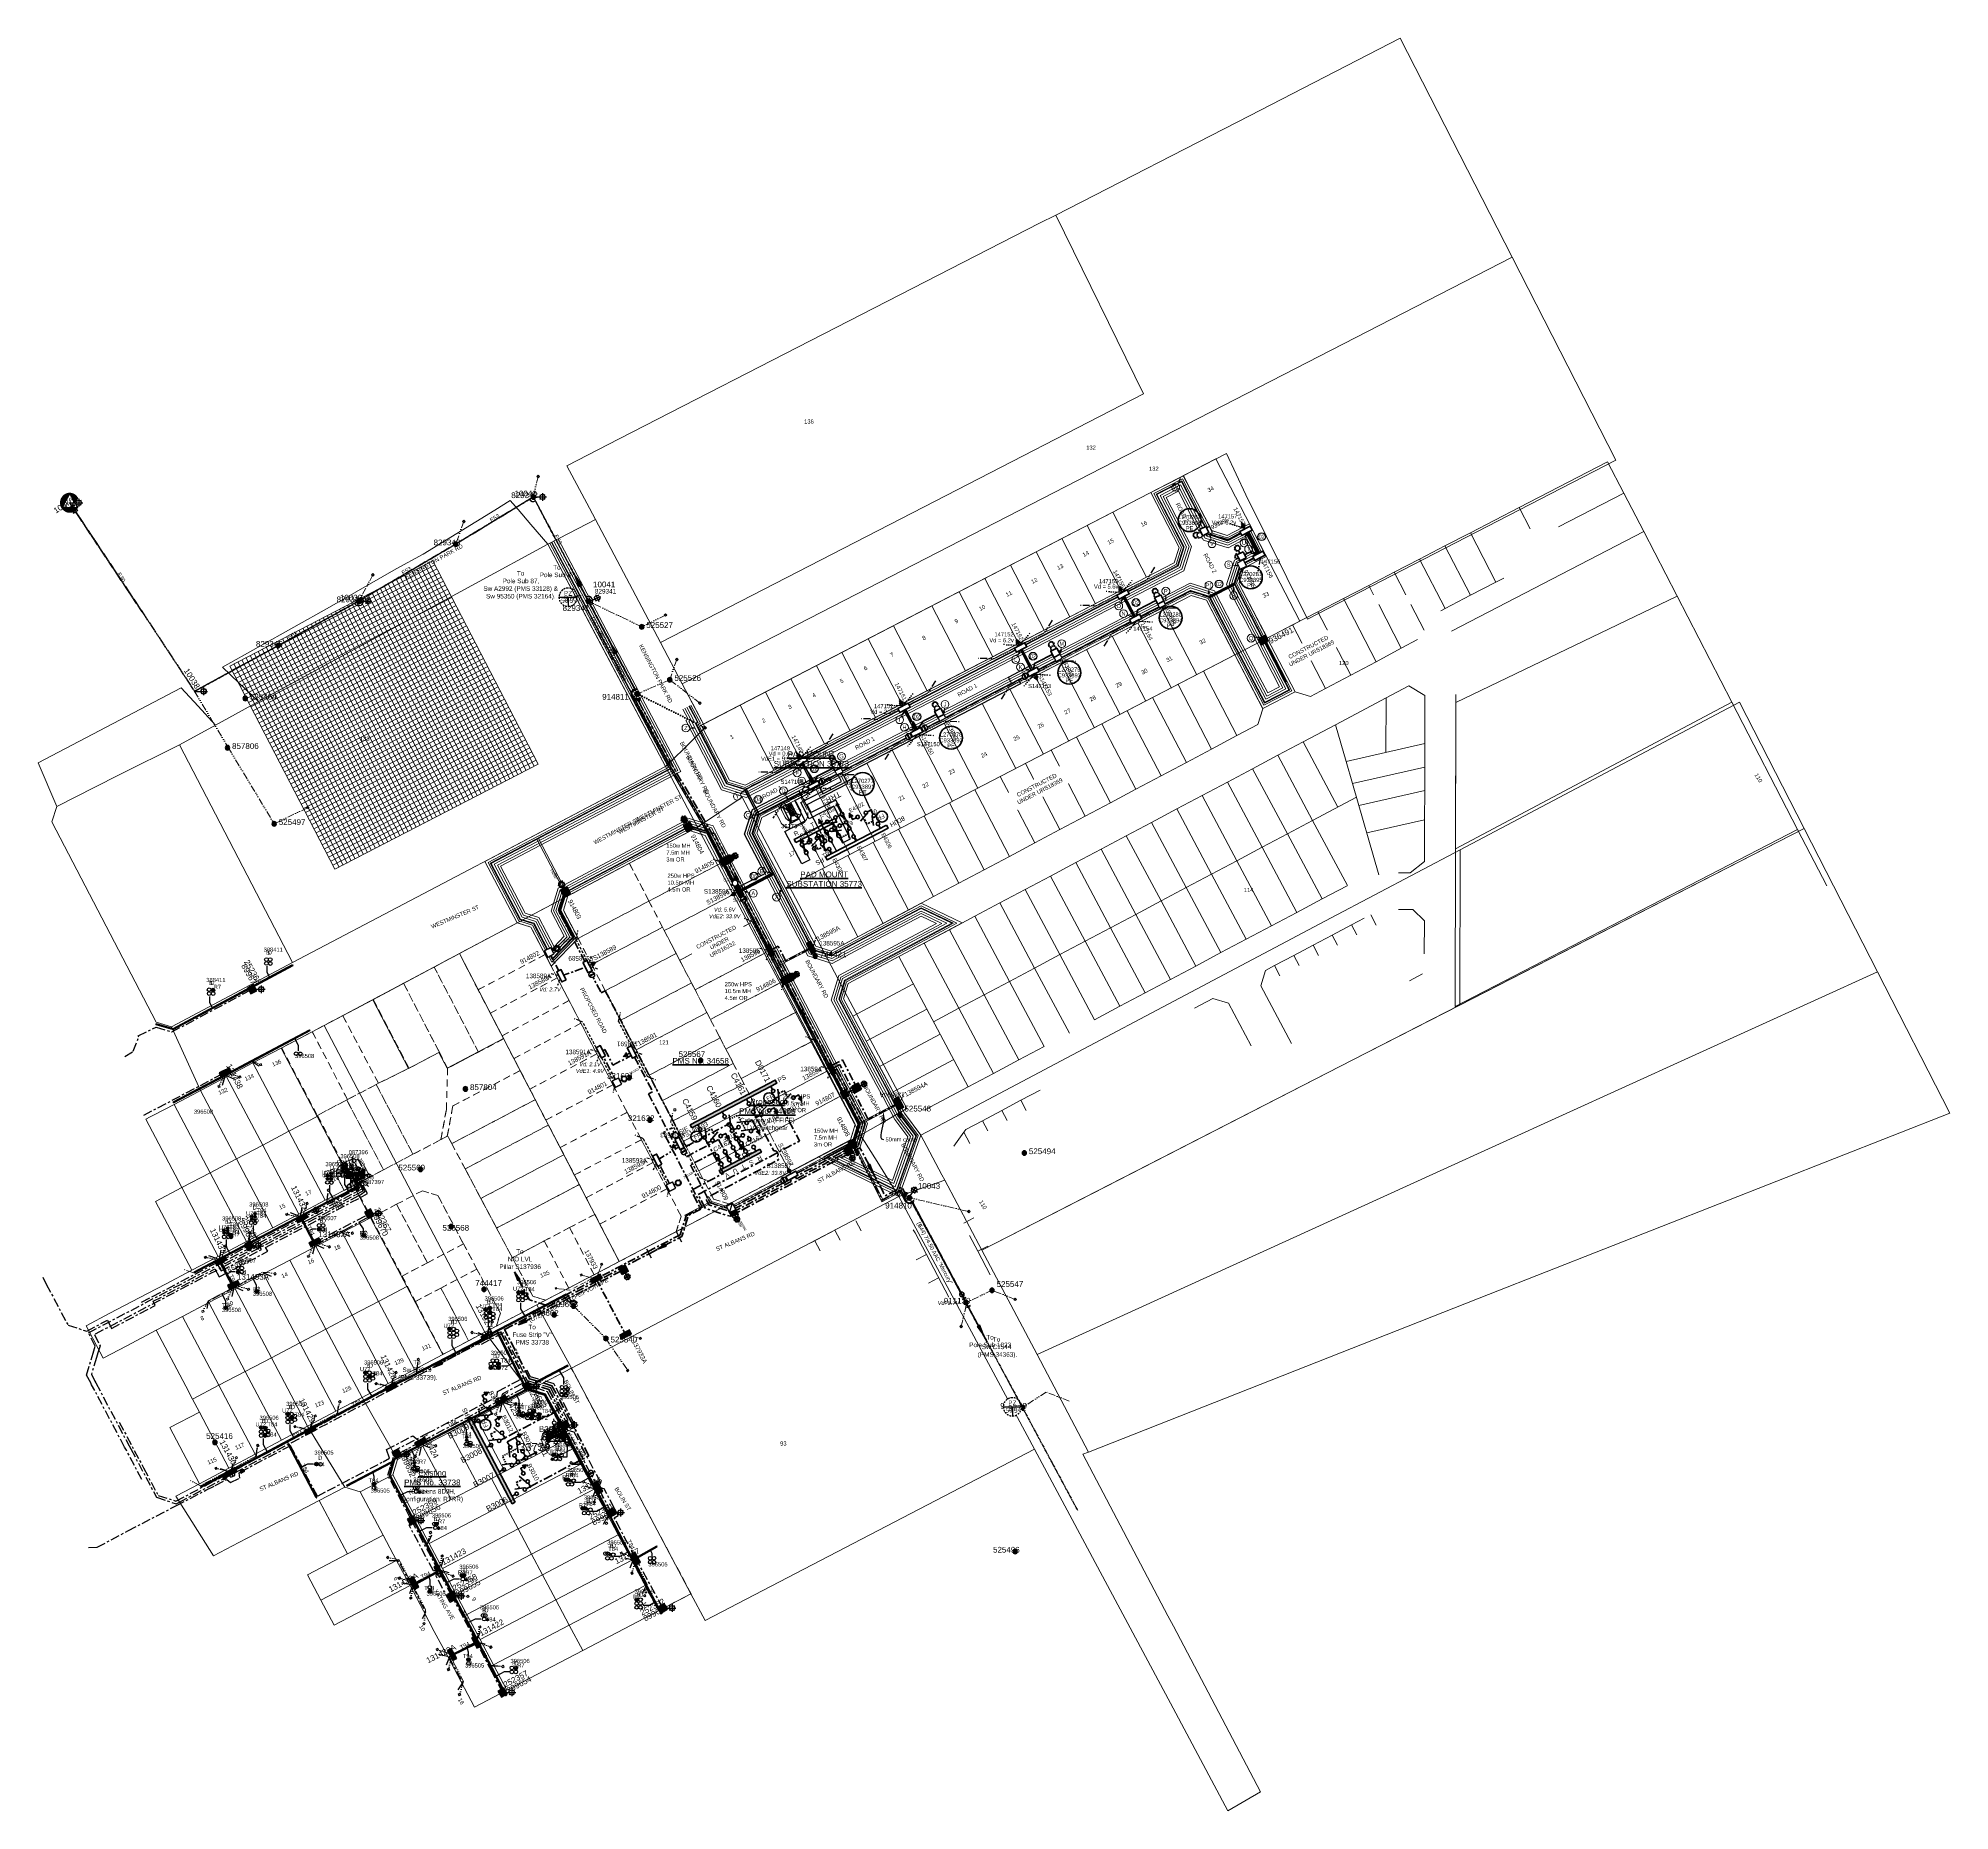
# Model space of a CAD drawing. Header units: metres. Extents: x 0 to 304202, y 0 to 6270858.
# Drawn here: x 303366 to 304202, y 6270083 to 6270858 of the extents above; entities that cross this region are included whole.
import ezdxf
from ezdxf import colors
from ezdxf.entities.mleader import LeaderData, LeaderLine
from ezdxf.enums import TextEntityAlignment as Align
from ezdxf.math import Vec2, Vec3

# ---------------------------------------------------------------- set-up
doc = ezdxf.new("R2010")
doc.units = ezdxf.units.M
for name, pattern in [('Cable Exist OH', [1, 1, 0]), ('Cable Exist UG', [7, 4, -1, 1, -1]), ('Cable Remove', [1, 0, -1]), ('CENTERX2', [4, 2.5, -0.5, 0.5, -0.5]), ('Dash', [5, 3, -2]), ('DASHED', [19.05, 12.7, -6.35]), ('HIDDEN2', [0.1875, 0.125, -0.0625]), ('IE Trench LV', [6, 4, -2]), ('PHANTOM', [6.15, 3, -0.75, 0.3, -0.75, 0.3, -0.75, 0.3]), ('PHANTOMX2', [6.6, 3, -0.75, 0.2, -0.75, 0.2, -0.75, 0.2, -0.75])]:
    doc.linetypes.add(name, pattern=pattern)
doc.layers.get('0').update_dxf_attribs({"color": 6})
for name, color, linetype, lineweight in [('_User Miscellaneous1', 30, 'Continuous', 13), ('_User Miscellaneous2', 31, 'Continuous', 13), ('_User Miscellaneous7', 3, 'Continuous', 13), ('_User Miscellaneous9', 211, 'Continuous', 13), ('_User_HV_Exist', 1, 'Continuous', 35), ('_User_LV_Exist', 5, 'Continuous', 35), ('_User_SL_Exist', 4, 'Continuous', 35), ('Cadastre Developer_SP_EXT', 98, 'Continuous', 15), ('Cadastre Developer_SP_NEW', 92, 'Continuous', 15), ('Cadastre Land Parcels_SP_EXT', 118, 'Continuous', 15), ('Cadastre Other Property_SP_EXT', 138, 'DASHED', 15), ('Cadastre Roads_SP_EXT', 218, 'Continuous', 15), ('Mains_HV_EXT', 13, 'Continuous', 25), ('Mains_LV_EXT', 163, 'Continuous', 25), ('Mains_LV_SL_EXT', 135, 'Continuous', 25), ('Mains_SL_EXT', 131, 'Continuous', 25), ('Services_SP_EXT', 42, 'PHANTOMX2', 20), ('Services_SP_MOD', 3, 'PHANTOMX2', 20)]:
    doc.layers.add(name, color=color, linetype=linetype, lineweight=lineweight)
doc.layers.add('_User Miscellaneous10', color=252, linetype='Continuous', lineweight=13, plot=False, transparency=0.65)
doc.layers.add('_User Miscellaneous12', color=252, linetype='Continuous', lineweight=13, plot=False, transparency=0.5)
for name, color, linetype in [('Duct_SP_EXT', 30, 'Continuous'), ('Duct_SP_NEW', 2, 'Continuous'), ('Equip_HV_EXT', 7, 'Continuous'), ('Equip_LV_EXT', 7, 'Continuous'), ('Equip_LV_NEW', 2, 'Continuous'), ('Equip_SL_EXT', 7, 'Continuous'), ('Equip_SP_HV_NEW', 2, 'Continuous'), ('Equip_SP_LV_EXT', 7, 'Continuous'), ('Equip_SP_SL_EXT', 7, 'Continuous'), ('Equip_SP_SL_NEW', 2, 'Continuous'), ('Mains_HV_MOD', 3, 'Continuous'), ('Mains_HV_New_U72', 2, 'Cable x'), ('Mains_LV_MOD', 3, 'Continuous'), ('Mains_LV_New_T84', 2, 'Cable x'), ('Notes', 7, 'Continuous'), ('Services_SP_NEW_UG', 2, 'IE Trench LV'), ('Sub_SP_EXT', 7, 'Continuous'), ('Sub_SP_NEW', 2, 'Continuous'), ('Sub_SP_TR_HV_LV_EXT', 7, 'Continuous'), ('SupportsOH_SP_TR_HV_LV_SL_EXT', 7, 'Continuous'), ('SupportsUG_SP_LV_EXT', 7, 'Continuous'), ('SupportsUG_SP_LV_NEW', 2, 'Continuous'), ('SupportsUG_SP_LV_SL_EXT', 7, 'Continuous'), ('SupportsUG_SP_LV_SL_NEW', 2, 'Continuous'), ('Trench_SP_EXT', 7, 'Continuous'), ('Trench_SP_NEW', 2, 'Continuous'), ('UG_Details_SP_MISC', 7, 'Continuous')]:
    doc.layers.add(name, color=color, linetype=linetype)
doc.layers.add('UNKNOWN_FEATURES', color=1, linetype='DASHED', plot=False)
doc.styles.add('ARIAL', font='arial.ttf', dxfattribs={"height": 2})
doc.styles.add('COLUMN_LABEL', font='arial.ttf', dxfattribs={"height": 2})
doc.styles.add('iecARIAL', font='arial.ttf', dxfattribs={"height": 2})
doc.styles.add('iecISOCP', font='isocp.shx')
doc.styles.add('ieISOCP', font='arial.ttf', dxfattribs={"height": 1.5})
doc.styles.add('IESYMBOL1', font='isocp.shx')
doc.styles.add('POLE_LABEL', font='arial.ttf', dxfattribs={"height": 2})
doc.styles.add('SL_LABEL', font='arial.ttf', dxfattribs={"height": 2})
doc.styles.add('SLCP_LABEL', font='arial.ttf', dxfattribs={"height": 2})
doc.styles.get("Standard").update_dxf_attribs({"font": 'arial.ttf'})
doc.styles.add('SWG_LABEL', font='arial.ttf')
doc.styles.add('SWITCH_LABEL', font='arial.ttf', dxfattribs={"height": 2})
doc.linetypes.add('Cable 3', pattern='A,5,-0.01,[">>",Standard,S=1.5,R=0,X=0,Y=-0.735],-2.4', length=7.41)
doc.linetypes.add('Cable E UG', pattern='A,5,-0.1,["E",Standard,S=1.5,R=0,X=0,Y=-0.75],-1.45', length=6.55)
doc.linetypes.add('Cable New UG', pattern='A,5.5,-0.01,["X",Standard,S=1.8,R=0,X=0,Y=-0.94],-1.7', length=7.21)
doc.linetypes.add('Cable o', pattern='A,3.5,-0.01,["O",Standard,S=1.25,R=0,X=0,Y=-0.63],-1.36', length=4.87)
doc.linetypes.add('Cable x', pattern='A,4.5,-0.01,["X",Standard,S=1.25,R=0,X=0,Y=-0.65],-1.2', length=5.71)
doc.linetypes.add('IE Trench HV', pattern='A,4,-0.4,["/",Standard,S=2,R=0,X=0.25,Y=-1],-1.6', length=6)
doc.dimstyles.new('1.8mm_1_50', dxfattribs={"dimtxt": 0.09, "dimasz": 0.1, "dimexe": 0.05, "dimexo": 0.15, "dimgap": 0.025, "dimtad": 0, "dimtoh": 1, "dimlfac": -1, "dimzin": 12, "dimdsep": 46, "dimtxsty": 'Standard', "dimcen": 1, "dimclrd": 256, "dimclre": 256, "dimclrt": 256, "dimazin": 3, "dimtfac": 1, "dimtmove": 0, "dimatfit": 3, "dimfxl": 1, "dimtolj": 1, "dimtzin": 0, "dimlwd": -1, "dimlwe": -1, "dimarcsym": 0})
doc.dimstyles.get("Standard").update_dxf_attribs({"dimtxt": 2, "dimasz": 3, "dimexe": 1, "dimexo": 3, "dimgap": 0.5, "dimtad": 0, "dimlfac": -1, "dimzin": 12, "dimdsep": 46, "dimtxsty": 'Standard', "dimcen": 1, "dimclrd": 256, "dimclre": 256, "dimclrt": 256, "dimadec": 0, "dimazin": 3, "dimtfac": 1, "dimtmove": 0, "dimatfit": 3, "dimfxl": 1, "dimfxlon": 1, "dimtolj": 1, "dimtzin": 0, "dimlwd": -1, "dimlwe": -1, "dimarcsym": 0})

# ---------------------------------------------------------------- blocks, each defined once
blk = doc.blocks.new('SUB_POLE_EXT')
at = {"linetype": 'DASHED', "transparency": 33554495}
h = blk.add_hatch(color=256, dxfattribs=at)
h.dxf.hatch_style = 1
h.paths.add_polyline_path([(0, 4), (-0.05, 4), (-0.15, 4), (-0.25, 3.99), (-0.34, 3.99), (-0.44, 3.98), (-0.54, 3.96), (-0.64, 3.95), (-0.73, 3.93), (-0.83, 3.91), (-0.92, 3.89), (-1.02, 3.87), (-1.11, 3.84), (-1.21, 3.81), (-1.3, 3.78), (-1.39, 3.75), (-1.49, 3.71), (-1.58, 3.68), (-1.67, 3.64), (-1.75, 3.59), (-1.84, 3.55), (-1.93, 3.5), (-2.01, 3.46), (-2.1, 3.41), (-2.18, 3.35), (-2.26, 3.3), (-2.34, 3.24), (-2.42, 3.18), (-2.5, 3.12), (-2.58, 3.06), (-2.65, 3), (-2.72, 2.93), (-2.79, 2.86), (-2.86, 2.79), (-2.93, 2.72), (-3, 2.65), (-3.06, 2.58), (-3.12, 2.5), (-3.18, 2.42), (-3.24, 2.34), (-3.3, 2.26), (-3.35, 2.18), (-3.41, 2.1), (-3.46, 2.01), (-3.5, 1.93), (-3.55, 1.84), (-3.59, 1.75), (-3.64, 1.67), (-3.68, 1.58), (-3.71, 1.49), (-3.75, 1.39), (-3.78, 1.3), (-3.81, 1.21), (-3.84, 1.11), (-3.87, 1.02), (-3.89, 0.92), (-3.91, 0.83), (-3.93, 0.73), (-3.95, 0.64), (-3.96, 0.54), (-3.98, 0.44), (-3.99, 0.34), (-3.99, 0.25), (-4, 0.15), (-4, 0.05), (-4, -0.05), (-4, -0.15), (-3.99, -0.25), (-3.99, -0.34), (-3.98, -0.44), (-3.96, -0.54), (-3.95, -0.64), (-3.93, -0.73), (-3.91, -0.83), (-3.89, -0.92), (-3.87, -1.02), (-3.84, -1.11), (-3.81, -1.21), (-3.78, -1.3), (-3.75, -1.39), (-3.71, -1.49), (-3.68, -1.58), (-3.64, -1.67), (-3.59, -1.75), (-3.55, -1.84), (-3.5, -1.93), (-3.46, -2)])
h.paths.add_polyline_path([(-1.19, 0.53), (2.55, 0.53), (2.55, 0.92), (-1.19, 0.92)], flags=9)
h.paths.add_polyline_path([(-1.18, -2.21), (0.35, -2.21), (0.35, -1.9), (-1.18, -1.9)], flags=9)
h = blk.add_hatch(color=256, dxfattribs=at)
h.dxf.hatch_style = 1
h.paths.add_polyline_path([(3.59, 1.75), (3.55, 1.84), (3.5, 1.93), (3.46, 2.01), (3.41, 2.1), (3.35, 2.18), (3.3, 2.26), (3.24, 2.34), (3.18, 2.42), (3.12, 2.5), (3.06, 2.58), (3, 2.65), (2.93, 2.72), (2.86, 2.79), (2.79, 2.86), (2.72, 2.93), (2.65, 3), (2.58, 3.06), (2.5, 3.12), (2.42, 3.18), (2.34, 3.24), (2.26, 3.3), (2.18, 3.35), (2.1, 3.41), (2.01, 3.46), (1.93, 3.5), (1.84, 3.55), (1.75, 3.59), (1.67, 3.64), (1.58, 3.68), (1.49, 3.71), (1.39, 3.75), (1.3, 3.78), (1.21, 3.81), (1.11, 3.84), (1.02, 3.87), (0.92, 3.89), (0.83, 3.91), (0.73, 3.93), (0.64, 3.95), (0.54, 3.96), (0.44, 3.98), (0.34, 3.99), (0.25, 3.99), (0.15, 4), (0.05, 4), (0, 4), (3.46, -2), (3.5, -1.93), (3.55, -1.84), (3.59, -1.75), (3.64, -1.67), (3.68, -1.58), (3.71, -1.49), (3.75, -1.39), (3.78, -1.3), (3.81, -1.21), (3.84, -1.11), (3.87, -1.02), (3.89, -0.92), (3.91, -0.83), (3.93, -0.73), (3.95, -0.64), (3.96, -0.54), (3.98, -0.44), (3.99, -0.34), (3.99, -0.25), (4, -0.15), (4, -0.05), (4, 0.05), (4, 0.15), (3.99, 0.25), (3.99, 0.34), (3.98, 0.44), (3.96, 0.54), (3.95, 0.64), (3.93, 0.73), (3.91, 0.83), (3.89, 0.92), (3.87, 1.02), (3.84, 1.11), (3.81, 1.21), (3.78, 1.3), (3.75, 1.39), (3.71, 1.49), (3.68, 1.58), (3.64, 1.67)])
h = blk.add_hatch(color=256, dxfattribs=at)
h.dxf.hatch_style = 1
h.paths.add_polyline_path([(3.12, -2.5), (3.18, -2.42), (3.24, -2.34), (3.3, -2.26), (3.35, -2.18), (3.41, -2.1), (3.46, -2.01), (3.46, -2), (-3.46, -2), (-3.46, -2.01), (-3.41, -2.1), (-3.35, -2.18), (-3.3, -2.26), (-3.24, -2.34), (-3.18, -2.42), (-3.12, -2.5), (-3.06, -2.58), (-3, -2.65), (-2.93, -2.72), (-2.86, -2.79), (-2.79, -2.86), (-2.72, -2.93), (-2.65, -3), (-2.58, -3.06), (-2.5, -3.12), (-2.42, -3.18), (-2.34, -3.24), (-2.26, -3.3), (-2.18, -3.35), (-2.1, -3.41), (-2.01, -3.46), (-1.93, -3.5), (-1.84, -3.55), (-1.75, -3.59), (-1.67, -3.64), (-1.58, -3.68), (-1.49, -3.71), (-1.39, -3.75), (-1.3, -3.78), (-1.21, -3.81), (-1.11, -3.84), (-1.02, -3.87), (-0.92, -3.89), (-0.83, -3.91), (-0.73, -3.93), (-0.64, -3.95), (-0.54, -3.96), (-0.44, -3.98), (-0.34, -3.99), (-0.25, -3.99), (-0.15, -4), (-0.05, -4), (0.05, -4), (0.15, -4), (0.25, -3.99), (0.34, -3.99), (0.44, -3.98), (0.54, -3.96), (0.64, -3.95), (0.73, -3.93), (0.83, -3.91), (0.92, -3.89), (1.02, -3.87), (1.11, -3.84), (1.21, -3.81), (1.3, -3.78), (1.39, -3.75), (1.49, -3.71), (1.58, -3.68), (1.67, -3.64), (1.75, -3.59), (1.84, -3.55), (1.93, -3.5), (2.01, -3.46), (2.1, -3.41), (2.18, -3.35), (2.26, -3.3), (2.34, -3.24), (2.42, -3.18), (2.5, -3.12), (2.58, -3.06), (2.65, -3), (2.72, -2.93), (2.79, -2.86), (2.86, -2.79), (2.93, -2.72), (3, -2.65), (3.06, -2.58)])
h.paths.add_polyline_path([(-1.4, -2.03), (-1.27, -2.03), (-1.27, -1.88), (-1.4, -1.88)], flags=9)
at = {"flags": 128}
for points in [[(-0.05, 4), (-0.15, 4), (-0.25, 3.99), (-0.34, 3.99), (-0.44, 3.98), (-0.54, 3.96), (-0.64, 3.95), (-0.73, 3.93), (-0.83, 3.91), (-0.92, 3.89), (-1.02, 3.87), (-1.11, 3.84), (-1.21, 3.81), (-1.3, 3.78), (-1.39, 3.75), (-1.49, 3.71), (-1.58, 3.68), (-1.67, 3.64), (-1.75, 3.59), (-1.84, 3.55), (-1.93, 3.5), (-2.01, 3.46), (-2.1, 3.41), (-2.18, 3.35), (-2.26, 3.3), (-2.34, 3.24), (-2.42, 3.18), (-2.5, 3.12), (-2.58, 3.06), (-2.65, 3), (-2.72, 2.93), (-2.79, 2.86), (-2.86, 2.79), (-2.93, 2.72), (-3, 2.65), (-3.06, 2.58), (-3.12, 2.5), (-3.18, 2.42), (-3.24, 2.34), (-3.3, 2.26), (-3.35, 2.18), (-3.41, 2.1), (-3.46, 2.01), (-3.5, 1.93), (-3.55, 1.84), (-3.59, 1.75), (-3.64, 1.67), (-3.68, 1.58), (-3.71, 1.49), (-3.75, 1.39), (-3.78, 1.3), (-3.81, 1.21), (-3.84, 1.11), (-3.87, 1.02), (-3.89, 0.92), (-3.91, 0.83), (-3.93, 0.73), (-3.95, 0.64), (-3.96, 0.54), (-3.98, 0.44), (-3.99, 0.34), (-3.99, 0.25), (-4, 0.15), (-4, 0.05), (-4, -0.05), (-4, -0.15), (-3.99, -0.25), (-3.99, -0.34), (-3.98, -0.44), (-3.96, -0.54), (-3.95, -0.64), (-3.93, -0.73), (-3.91, -0.83), (-3.89, -0.92), (-3.87, -1.02), (-3.84, -1.11), (-3.81, -1.21), (-3.78, -1.3), (-3.75, -1.39), (-3.71, -1.49), (-3.68, -1.58), (-3.64, -1.67), (-3.59, -1.75), (-3.55, -1.84), (-3.5, -1.93), (-3.46, -2.01), (-3.41, -2.1), (-3.35, -2.18), (-3.3, -2.26), (-3.24, -2.34), (-3.18, -2.42), (-3.12, -2.5), (-3.06, -2.58), (-3, -2.65), (-2.93, -2.72), (-2.86, -2.79), (-2.79, -2.86), (-2.72, -2.93), (-2.65, -3), (-2.58, -3.06), (-2.5, -3.12), (-2.42, -3.18), (-2.34, -3.24), (-2.26, -3.3), (-2.18, -3.35), (-2.1, -3.41), (-2.01, -3.46), (-1.93, -3.5), (-1.84, -3.55), (-1.75, -3.59), (-1.67, -3.64), (-1.58, -3.68), (-1.49, -3.71), (-1.39, -3.75), (-1.3, -3.78), (-1.21, -3.81), (-1.11, -3.84), (-1.02, -3.87), (-0.92, -3.89), (-0.83, -3.91), (-0.73, -3.93), (-0.64, -3.95), (-0.54, -3.96), (-0.44, -3.98), (-0.34, -3.99), (-0.25, -3.99), (-0.15, -4), (-0.05, -4), (0.05, -4), (0.15, -4), (0.25, -3.99), (0.34, -3.99), (0.44, -3.98), (0.54, -3.96), (0.64, -3.95), (0.73, -3.93), (0.83, -3.91), (0.92, -3.89), (1.02, -3.87), (1.11, -3.84), (1.21, -3.81), (1.3, -3.78), (1.39, -3.75), (1.49, -3.71), (1.58, -3.68), (1.67, -3.64), (1.75, -3.59), (1.84, -3.55), (1.93, -3.5), (2.01, -3.46), (2.1, -3.41), (2.18, -3.35), (2.26, -3.3), (2.34, -3.24), (2.42, -3.18), (2.5, -3.12), (2.58, -3.06), (2.65, -3), (2.72, -2.93), (2.79, -2.86), (2.86, -2.79), (2.93, -2.72), (3, -2.65), (3.06, -2.58), (3.12, -2.5), (3.18, -2.42), (3.24, -2.34), (3.3, -2.26), (3.35, -2.18), (3.41, -2.1), (3.46, -2.01), (3.5, -1.93), (3.55, -1.84), (3.59, -1.75), (3.64, -1.67), (3.68, -1.58), (3.71, -1.49), (3.75, -1.39), (3.78, -1.3), (3.81, -1.21), (3.84, -1.11), (3.87, -1.02), (3.89, -0.92), (3.91, -0.83), (3.93, -0.73), (3.95, -0.64), (3.96, -0.54), (3.98, -0.44), (3.99, -0.34), (3.99, -0.25), (4, -0.15), (4, -0.05), (4, 0.05), (4, 0.15), (3.99, 0.25), (3.99, 0.34), (3.98, 0.44), (3.96, 0.54), (3.95, 0.64), (3.93, 0.73), (3.91, 0.83), (3.89, 0.92), (3.87, 1.02), (3.84, 1.11), (3.81, 1.21), (3.78, 1.3), (3.75, 1.39), (3.71, 1.49), (3.68, 1.58), (3.64, 1.67), (3.59, 1.75), (3.55, 1.84), (3.5, 1.93), (3.46, 2.01), (3.41, 2.1), (3.35, 2.18), (3.3, 2.26), (3.24, 2.34), (3.18, 2.42), (3.12, 2.5), (3.06, 2.58), (3, 2.65), (2.93, 2.72), (2.86, 2.79), (2.79, 2.86), (2.72, 2.93), (2.65, 3), (2.58, 3.06), (2.5, 3.12), (2.42, 3.18), (2.34, 3.24), (2.26, 3.3), (2.18, 3.35), (2.1, 3.41), (2.01, 3.46), (1.93, 3.5), (1.84, 3.55), (1.75, 3.59), (1.67, 3.64), (1.58, 3.68), (1.49, 3.71), (1.39, 3.75), (1.3, 3.78), (1.21, 3.81), (1.11, 3.84), (1.02, 3.87), (0.92, 3.89), (0.83, 3.91), (0.73, 3.93), (0.64, 3.95), (0.54, 3.96), (0.44, 3.98), (0.34, 3.99), (0.25, 3.99), (0.15, 4), (0.05, 4)], [(0, 4), (-3.46, -2), (3.46, -2)]]:
    blk.add_lwpolyline(points, close=True, dxfattribs=at)
at = {"flags": 8}
blk.add_attdef('ASSET_NUM', text='', height=2.5, dxfattribs=at).set_placement((0, 7), align=Align.MIDDLE_CENTER)
for tag, flags, p in [('STREET_CODE', 9, (-1.38, 1.45)), ('NO_PHASES', 9, (-1.38, 1.05)), ('OPERATED_BY', 9, (-1.38, 0.65)), ('MAINTAINED_BY', 9, (-1.38, 0.45)), ('ORIENTATION', 9, (-1.38, 0.25)), ('OWNED_BY', 9, (-1.38, 0.05)), ('CONSTRUCTED_VOLTAGE', 9, (-1.13, 0.75)), ('OPERATING_VOLTAGE', 9, (-1.13, 0.35)), ('STATE', 9, (-1.38, -0.35)), ('USAGE', 9, (-1.38, -0.75)), ('LEGEND', 9, (-1.38, -0.95)), ('SUBURB', 9, (-1.38, -1.15)), ('STREETNAME', 9, (-1.38, -1.35)), ('LOCATION', 9, (-1.38, -1.55)), ('NOTES', 9, (-1.38, -1.75)), ('Z', 1, (-1.38, -1.95)), ('SECONDARY_VOLTAGE', 9, (-1.13, -0.65)), ('SUBSTATION_TYPE', 9, (-1.13, -1.05))]:
    blk.add_attdef(tag, text='', height=0.1, dxfattribs=dict(flags=flags)).set_placement(p, align=Align.MIDDLE_LEFT)
blk = doc.blocks.new('SUB_PADMOUNT_EXT')
at = {"ltscale": 10}
h = blk.add_hatch(color=256, dxfattribs=at)
h.dxf.hatch_style = 1
h.paths.add_polyline_path([(4, -2), (0, 0), (4, 2)])
h.paths.add_polyline_path([(-4, -2), (-4, 2), (0, 0)])
blk.add_line((4, 2), (-4, -2))
blk.add_lwpolyline([(-4, -2), (4, -2), (4, 2), (-4, 2)], close=True)
at = {"ltscale": 10, "flags": 128}
for points in [[(-4, -2), (-4, 2), (0, 0)], [(4, -2), (0, 0), (4, 2)]]:
    blk.add_lwpolyline(points, close=True, dxfattribs=at)
at = {"flags": 8}
blk.add_attdef('ASSET_NUM', text='', height=2.5, dxfattribs=at).set_placement((0, 5), align=Align.MIDDLE_CENTER)
for tag, flags, p in [('STREET_CODE', 9, (1.5, 0)), ('OPERATING_VOLTAGE', 9, (1.5, -0.4)), ('ORIENTATION', 9, (1.5, -0.6)), ('OWNED_BY', 9, (1.5, -0.8)), ('OPERATED_BY', 9, (1.5, -1)), ('CONSTRUCTED_VOLTAGE', 9, (1.5, -1.4)), ('SECONDARY_VOLTAGE', 9, (1.5, -1.6)), ('STATE', 9, (1.5, -1.8)), ('SUBSTATION_TYPE', 9, (1.5, -2.2)), ('SUBURB', 9, (1.5, -2.8)), ('STREETNAME', 9, (1.5, -3)), ('Z', 1, (1.5, -3.6)), ('NO_PHASES', 9, (1.5, -0.2)), ('MAINTAINED_BY', 9, (1.5, -1.2)), ('PARENT', 9, (1.5, -2)), ('USAGE', 9, (1.5, -2.4)), ('LEGEND', 9, (1.5, -2.6)), ('LOCATION', 9, (1.5, -3.2)), ('NOTES', 9, (1.5, -3.4))]:
    blk.add_attdef(tag, text='', height=0.2, dxfattribs=dict(flags=flags)).set_placement(p, align=Align.MIDDLE_LEFT)
blk = doc.blocks.new('COLUMN_EXT')
blk.add_hatch(color=256).paths.add_polyline_path([(1.5, -1.5), (1.5, 1.5), (-1.5, 1.5), (-1.5, -1.5)])
blk.add_lwpolyline([(1.5, 1.5), (-1.5, 1.5), (-1.5, -1.5), (1.5, -1.5)], close=True)
at = {"flags": 9}
for tag, style, p in [('STRUCTURE_PLANT_NUMBER', 'POLE_LABEL', (-1.81, -0.03)), ('STREET_CODE', 'COLUMN_LABEL', (-1.81, 0.2))]:
    blk.add_attdef(tag, text='', height=0.2, rotation=180, dxfattribs=dict(at, style=style)).set_placement(p, align=Align.MIDDLE_LEFT)
for tag, p in [('COLUMN_TYPE', (-1.81, 0.4)), ('STREETNAME', (-1.81, 1.6)), ('OWNED_BY', (-1.81, 0.6)), ('LOCATION', (-1.81, 1.4)), ('SUBURB', (-1.81, 1.8)), ('LEGEND', (-1.81, 1.2)), ('USAGE', (-1.81, 1)), ('NOTES', (-1.81, 2)), ('STATE', (-1.81, 0.8))]:
    blk.add_attdef(tag, text='', height=0.2, rotation=180, dxfattribs=at).set_placement(p, align=Align.MIDDLE_LEFT)
at = {"flags": 1}
blk.add_attdef('Z', (-1.81, 2.35), '', height=0.2, rotation=180, dxfattribs=at)
at = {"style": 'COLUMN_LABEL', "width": 0.9, "flags": 8}
blk.add_attdef('ASSET_NUM', text='', height=2, rotation=270, dxfattribs=at).set_placement((2, -4), align=Align.MIDDLE_LEFT)
blk = doc.blocks.new('PILLAR_EXT')
blk.add_hatch(color=256).paths.add_polyline_path([(-2.5, 1), (-2.5, -1), (2.5, -1), (2.5, 1)])
for p, q in [((-2.5, 0), (2.5, 0)), ((0, 1), (0, -1))]:
    blk.add_line(p, q)
at = {"ltscale": 10}
blk.add_line((2.5, 0), (-2.5, 0), dxfattribs=at)
blk.add_lwpolyline([(-2.5, -1), (-1.25, -1), (1.25, -1), (2.5, -1), (2.5, 1), (-2.5, 1)], close=True)
at = {"width": 0.9, "flags": 8}
blk.add_attdef('ASSET_NUM', text='', height=2, rotation=90, dxfattribs=at).set_placement((-2, 4), align=Align.MIDDLE_LEFT)
for tag, p, flags in [('OWNED_BY', (0, -0.2), 9), ('STATE', (0, -0.4), 9), ('SUPPORT_TYPE', (0, -0.6), 9), ('STREETNAME', (0, -1.8), 9), ('SUBURB', (0, -2), 1), ('USAGE', (0, -0.8), 9), ('LEGEND', (0, -1), 9), ('LOCATION', (0, -1.2), 9), ('NOTES', (0, -1.4), 9), ('PARENT', (0, -1.6), 9)]:
    blk.add_attdef(tag, p, '', height=0.2, dxfattribs=dict(flags=flags))
blk = doc.blocks.new('DUCT_EXT')
blk.add_circle((0, 0.8), 0.8)
at = {"flags": 1}
blk.add_attdef('Z', (0, 0), '', height=0.2, dxfattribs=at)
at = {"flags": 9}
for tag, p in [('DUCT_CODE', (0, 0)), ('XSECT_TYPE', (0, -0.2)), ('STATE', (0, -0.6)), ('FB_REFERENCE', (0, -0.4)), ('NOTES', (0, -0.8))]:
    blk.add_attdef(tag, text='', height=0.2, dxfattribs=at).set_placement(p, align=Align.MIDDLE_LEFT)
blk = doc.blocks.new('LV_OH_LINKS_OPEN_EXT')
for p, q in [((-0.17, 4.97), (-0.17, 5.46)), ((-0.17, 3), (-0.17, 2.5)), ((0.17, 4.97), (0.17, 5.46)), ((0.17, 3), (0.17, 2.5))]:
    blk.add_line(p, q)
blk.add_lwpolyline([(0, 2.99, 1), (0, 4.98, 1)], format="xyb", close=True)
at = {"flags": 9}
for tag, p in [('ACTUAL_STATUS', (0, 0)), ('CONSTRUCTED_VOLTAGE', (0, -0.2)), ('OPERATING_VOLTAGE', (0, -0.6)), ('ORIENTATION', (0, -0.8)), ('OWNED_BY', (0, -1)), ('STATE', (0, -1.2)), ('SWITCH_TYPE', (0, -1.4)), ('NO_PHASES', (0, -0.4)), ('USAGE', (0, -1.6)), ('LEGEND', (0, -1.8)), ('NOTES', (0, -2))]:
    blk.add_attdef(tag, text='', height=0.2, dxfattribs=at).set_placement(p, align=Align.MIDDLE_LEFT)
at = {"flags": 1}
blk.add_attdef('Z', (0, 0), '', height=0.2, dxfattribs=at)
blk = doc.blocks.new('LV_OH_LINKS_DISTFUSE_EXT')
for p, q in [((0, 0), (0.96, 0)), ((3.84, 0), (4.8, 0))]:
    blk.add_line(p, q)
blk.add_lwpolyline([(3.84, -1.2), (3.84, 1.2), (0.96, -1.2), (0.96, 1.2)], close=True)
at = {"flags": 9}
for tag, p in [('ACTUAL_STATUS', (0, 0)), ('CONSTRUCTED_VOLTAGE', (0, -0.2)), ('OPERATING_VOLTAGE', (0, -0.6)), ('ORIENTATION', (0, -0.8)), ('OWNED_BY', (0, -1)), ('STATE', (0, -1.2)), ('SWITCH_TYPE', (0, -1.4)), ('NO_PHASES', (0, -0.4)), ('USAGE', (0, -1.6)), ('NOTES', (0, -1.8))]:
    blk.add_attdef(tag, text='', height=0.2, dxfattribs=at).set_placement(p, align=Align.MIDDLE_LEFT)
at = {"flags": 1}
blk.add_attdef('Z', (0, 0), '', height=0.2, dxfattribs=at)
blk = doc.blocks.new('SL_LANTERN_EXT')
at = {"flags": 9}
for tag, p in [('LRATECODE', (-7.4, 0)), ('LOUTREACHVOCAB', (-7.2, 0)), ('LOUTREACH', (-7, 0)), ('LANTNUMBER', (-6.6, 0)), ('LNEW', (-6.4, 0)), ('LMASTVOCAB', (-6.2, 0)), ('LMAST', (-6, 0)), ('LLAMPVOCAB', (-5.8, 0)), ('LLAMP', (-5.6, 0)), ('LEXIST', (-5.4, 0)), ('LCHARGE3PERCENT', (-5.2, 0)), ('LCHARGE3', (-5, 0)), ('LCHARGE2PERCENT', (-4.8, 0)), ('LCHARGE2', (-4.6, 0)), ('LCHARGE1PERCENT', (-4.4, 0)), ('LCHARGE1', (-4.2, 0)), ('LCATEGORY', (-4, 0)), ('LBRACKETVOCAB', (-3.8, 0)), ('LBRACKET', (-3.6, 0)), ('LKINGHEIGHT', (-3.4, 0)), ('CREPLACE', (-3.2, 0)), ('CREMOVE', (-3, 0)), ('CNUMBER', (-2.8, 0)), ('CNEW', (-2.6, 0)), ('CEXIST', (-2.4, 0)), ('USAGE', (-2.2, 0)), ('STATE', (-2, 0))]:
    blk.add_attdef(tag, text='', height=0.001, rotation=270, dxfattribs=at).set_placement(p, align=Align.MIDDLE_LEFT)
for tag, p in [('LREMOVE', (0, -7.6)), ('LREPLACE', (0, -7.8)), ('LTYPE', (0, -8)), ('LTYPEVOCAB', (0, -8.2)), ('LEGEND', (0, -8.4)), ('SUBURB', (0, -8.6)), ('STREETNAME', (0, -8.8)), ('LOCATION', (0, -9)), ('NOTES', (0, -9.2)), ('MAINTAINED_BY', (0, -9.86))]:
    blk.add_attdef(tag, text='', height=0.001, dxfattribs=at).set_placement(p, align=Align.MIDDLE_LEFT)
blk.add_attdef('OPERATED_BY', (0, -9.61), '', height=0.001, dxfattribs=at)
at = {"transparency": 33554687}
blk.add_wipeout([(5.69, 0), (5.06, -1.06), (4, -1.69), (2.94, -1.06), (2.31, 0), (2.94, 1.06), (4, 1.69), (5.06, 1.06)], dxfattribs=at)
for p, q in [((0, 0), (4, 0)), ((2.94, 1.06), (3.2, 0.8)), ((4, 1.69), (4, 0)), ((5.06, 1.06), (4.8, 0.8)), ((2.94, -1.06), (3.2, -0.8)), ((4, 0), (5.69, 0)), ((4, 0), (4, -1.69)), ((5.06, -1.06), (4.8, -0.8))]:
    blk.add_line(p, q)
blk.add_circle((4, 0), 1.12)
at = {"flags": 9}
for tag, p in [('OWNED_BY', (-1.8, 0)), ('ORIENTATION', (-1.6, 0)), ('OPERATING_VOLTAGE', (-1.4, 0)), ('NO_PHASES', (-1.2, 0)), ('LANTERN_TYPE', (-1, 0)), ('LANTERN_PURPOSE', (-0.8, 0)), ('CONTROL_TYPE', (-0.6, 0)), ('CONSTRUCTED_VOLTAGE', (-0.4, 0))]:
    blk.add_attdef(tag, text='', height=0.001, rotation=270, dxfattribs=at).set_placement(p, align=Align.MIDDLE_LEFT)
at = {"style": 'SL_LABEL', "flags": 9}
blk.add_attdef('STREET_CODE', text='', height=0.001, rotation=270, dxfattribs=at).set_placement((0, 0), align=Align.MIDDLE_LEFT)
at = {"flags": 1}
blk.add_attdef('Z', (0, 0), '', height=0.001, rotation=270, dxfattribs=at)
at = {"width": 0.9}
blk.add_attdef('LNUMBER', text='', height=1, dxfattribs=at).set_placement((7, -1), align=Align.MIDDLE_LEFT)
blk = doc.blocks.new('*U285')
at = {"flags": 9}
for tag, p in [('LRATECODE', (-7.4, 0)), ('LOUTREACHVOCAB', (-7.2, 0)), ('LOUTREACH', (-7, 0)), ('LANTNUMBER', (-6.6, 0)), ('LNEW', (-6.4, 0)), ('LMASTVOCAB', (-6.2, 0)), ('LMAST', (-6, 0)), ('LLAMPVOCAB', (-5.8, 0)), ('LLAMP', (-5.6, 0)), ('LEXIST', (-5.4, 0)), ('LCHARGE3PERCENT', (-5.2, 0)), ('LCHARGE3', (-5, 0)), ('LCHARGE2PERCENT', (-4.8, 0)), ('LCHARGE2', (-4.6, 0)), ('LCHARGE1PERCENT', (-4.4, 0)), ('LCHARGE1', (-4.2, 0)), ('LCATEGORY', (-4, 0)), ('LBRACKETVOCAB', (-3.8, 0)), ('LBRACKET', (-3.6, 0)), ('LKINGHEIGHT', (-3.4, 0)), ('CREPLACE', (-3.2, 0)), ('CREMOVE', (-3, 0)), ('CNUMBER', (-2.8, 0)), ('CNEW', (-2.6, 0)), ('CEXIST', (-2.4, 0)), ('USAGE', (-2.2, 0))]:
    blk.add_attdef(tag, text='', height=0.001, rotation=270, dxfattribs=at).set_placement(p, align=Align.MIDDLE_LEFT)
for tag, p in [('LREMOVE', (0, -7.6)), ('LREPLACE', (0, -7.8)), ('LTYPE', (0, -8)), ('LTYPEVOCAB', (0, -8.2)), ('LEGEND', (0, -8.4)), ('SUBURB', (0, -8.6)), ('STREETNAME', (0, -8.8)), ('LOCATION', (0, -9)), ('NOTES', (0, -9.2)), ('MAINTAINED_BY', (0, -9.86))]:
    blk.add_attdef(tag, text='', height=0.001, dxfattribs=at).set_placement(p, align=Align.MIDDLE_LEFT)
blk.add_attdef('OPERATED_BY', (0, -9.61), '', height=0.001, dxfattribs=at)
at = {"transparency": 33554687}
blk.add_wipeout([(5.2, 2.31), (5.06, 1.09), (4.34, 0.08), (3.12, 0.23), (2.11, 0.94), (2.25, 2.16), (2.97, 3.17), (4.19, 3.03)], dxfattribs=at)
for p, q in [((0, 0), (3.65, 1.63)), ((2.25, 2.16), (2.6, 2.03)), ((2.97, 3.17), (3.65, 1.63)), ((3.12, 0.23), (3.25, 0.58)), ((3.65, 1.63), (5.2, 2.31)), ((3.65, 1.63), (4.34, 0.08)), ((4.19, 3.03), (4.06, 2.68)), ((5.06, 1.09), (4.71, 1.22))]:
    blk.add_line(p, q)
blk.add_circle((3.65, 1.63), 1.12)
at = {"width": 0.9}
blk.add_attdef('LNUMBER', text='', height=1, rotation=23.9719, dxfattribs=at).set_placement((6.8, 1.93), align=Align.MIDDLE_LEFT)
at = {"flags": 9}
for tag, p in [('STATE', (-2, 0)), ('OWNED_BY', (-1.8, 0)), ('ORIENTATION', (-1.6, 0)), ('OPERATING_VOLTAGE', (-1.4, 0)), ('NO_PHASES', (-1.2, 0)), ('LANTERN_TYPE', (-1, 0)), ('LANTERN_PURPOSE', (-0.8, 0)), ('CONTROL_TYPE', (-0.6, 0)), ('CONSTRUCTED_VOLTAGE', (-0.4, 0))]:
    blk.add_attdef(tag, text='', height=0.001, rotation=270, dxfattribs=at).set_placement(p, align=Align.MIDDLE_LEFT)
at = {"style": 'SL_LABEL', "flags": 9}
blk.add_attdef('STREET_CODE', text='', height=0.001, rotation=270, dxfattribs=at).set_placement((0, 0), align=Align.MIDDLE_LEFT)
at = {"flags": 1}
blk.add_attdef('Z', (0, 0), '', height=0.001, rotation=270, dxfattribs=at)
blk = doc.blocks.new('*U273')
at = {"flags": 9}
for tag, p in [('LRATECODE', (-7.4, 0)), ('LOUTREACHVOCAB', (-7.2, 0)), ('LOUTREACH', (-7, 0)), ('LANTNUMBER', (-6.6, 0)), ('LNEW', (-6.4, 0)), ('LMASTVOCAB', (-6.2, 0)), ('LMAST', (-6, 0)), ('LLAMPVOCAB', (-5.8, 0)), ('LLAMP', (-5.6, 0)), ('LEXIST', (-5.4, 0)), ('LCHARGE3PERCENT', (-5.2, 0)), ('LCHARGE3', (-5, 0)), ('LCHARGE2PERCENT', (-4.8, 0)), ('LCHARGE2', (-4.6, 0)), ('LCHARGE1PERCENT', (-4.4, 0)), ('LCHARGE1', (-4.2, 0)), ('LCATEGORY', (-4, 0)), ('LBRACKETVOCAB', (-3.8, 0)), ('LBRACKET', (-3.6, 0))]:
    blk.add_attdef(tag, text='', height=0.001, rotation=270, dxfattribs=at).set_placement(p, align=Align.MIDDLE_LEFT)
for tag, p in [('LREMOVE', (0, -7.6)), ('LREPLACE', (0, -7.8)), ('LTYPE', (0, -8)), ('LTYPEVOCAB', (0, -8.2)), ('LEGEND', (0, -8.4)), ('SUBURB', (0, -8.6)), ('STREETNAME', (0, -8.8)), ('LOCATION', (0, -9)), ('NOTES', (0, -9.2)), ('MAINTAINED_BY', (0, -9.86))]:
    blk.add_attdef(tag, text='', height=0.001, dxfattribs=at).set_placement(p, align=Align.MIDDLE_LEFT)
blk.add_attdef('OPERATED_BY', (0, -9.61), '', height=0.001, dxfattribs=at)
at = {"transparency": 33554687}
blk.add_wipeout([(3.14, 4.74), (3.68, 3.63), (3.62, 2.4), (2.51, 1.86), (1.28, 1.93), (0.74, 3.04), (0.8, 4.27), (1.91, 4.8)], dxfattribs=at)
for p, q in [((0, 0), (2.21, 3.33)), ((0.74, 3.04), (1.11, 3.11)), ((0.8, 4.27), (2.21, 3.33)), ((1.91, 4.8), (1.99, 4.44)), ((2.21, 3.33), (3.14, 4.74)), ((2.21, 3.33), (3.62, 2.4)), ((2.51, 1.86), (2.43, 2.23)), ((3.68, 3.63), (3.31, 3.56))]:
    blk.add_line(p, q)
blk.add_circle((2.21, 3.33), 1.12)
at = {"width": 0.9}
blk.add_attdef('LNUMBER', text='', height=1, rotation=56.47372, dxfattribs=at).set_placement((4.7, 5.28), align=Align.MIDDLE_LEFT)
at = {"flags": 9}
for tag, p in [('LKINGHEIGHT', (-3.4, 0)), ('CREPLACE', (-3.2, 0)), ('CREMOVE', (-3, 0)), ('CNUMBER', (-2.8, 0)), ('CNEW', (-2.6, 0)), ('CEXIST', (-2.4, 0)), ('USAGE', (-2.2, 0)), ('STATE', (-2, 0)), ('OWNED_BY', (-1.8, 0)), ('ORIENTATION', (-1.6, 0)), ('OPERATING_VOLTAGE', (-1.4, 0)), ('NO_PHASES', (-1.2, 0)), ('LANTERN_TYPE', (-1, 0)), ('LANTERN_PURPOSE', (-0.8, 0)), ('CONTROL_TYPE', (-0.6, 0)), ('CONSTRUCTED_VOLTAGE', (-0.4, 0))]:
    blk.add_attdef(tag, text='', height=0.001, rotation=270, dxfattribs=at).set_placement(p, align=Align.MIDDLE_LEFT)
at = {"style": 'SL_LABEL', "flags": 9}
blk.add_attdef('STREET_CODE', text='', height=0.001, rotation=270, dxfattribs=at).set_placement((0, 0), align=Align.MIDDLE_LEFT)
at = {"flags": 1}
blk.add_attdef('Z', (0, 0), '', height=0.001, rotation=270, dxfattribs=at)
blk = doc.blocks.new('CCP_EXT')
at = {"transparency": 33554687}
blk.add_wipeout([(0, 0.57), (0.57, 0), (0, -0.57), (-0.57, 0)], dxfattribs=at)
blk.add_lwpolyline([(-0.57, 0), (0, 0.57), (0.57, 0), (0, -0.57), (-0.57, 0)])
at = {"flags": 1}
blk.add_attdef('Z', (0, 0), '', height=0.2, dxfattribs=at)
at = {"flags": 9}
for tag, p in [('CCP_TYPE', (0, 0)), ('CONSTRUCTED_VOLTAGE', (0, -0.2)), ('OPERATING_VOLTAGE', (0, -0.6)), ('ORIENTATION', (0, -0.8)), ('OWNED_BY', (0, -1)), ('STATE', (0, -1.8)), ('NO_PHASES', (0, -0.4)), ('USAGE', (0, -1.2)), ('LEGEND', (0, -1.4)), ('LIFE_SUPPORT', (0, -1.6)), ('NOTES', (0, -2))]:
    blk.add_attdef(tag, text='', height=0.2, dxfattribs=at).set_placement(p, align=Align.MIDDLE_LEFT)
blk = doc.blocks.new('POLE_EXT')
blk.add_hatch(color=256).paths.add_polyline_path([(-1, 0, 1), (1, 0, 1)])
blk.add_lwpolyline([(-1, 0, 1), (1, 0, 1)], format="xyb", close=True)
at = {"flags": 8}
blk.add_attdef('pNumber', text='', height=2, dxfattribs=at).set_placement((2.5, 2.5), align=Align.MIDDLE_CENTER)
at = {"style": 'POLE_LABEL', "flags": 9}
for tag, p in [('STRUCTURE_PLANT_NUMBER', (1.35, 0.03)), ('STREET_CODE', (1.35, -0.2))]:
    blk.add_attdef(tag, text='', height=0.2, dxfattribs=at).set_placement(p, align=Align.MIDDLE_LEFT)
at = {"flags": 1}
blk.add_attdef('Z', (1.35, -7.33), '', height=0.2, dxfattribs=at)
at = {"flags": 9}
for tag, p in [('OWNED_BY', (1.35, -0.4)), ('SPECIAL_USE', (1.35, -0.8)), ('STATE', (1.35, -1)), ('cLV', (1.35, -1.4)), ('hDepth', (1.35, -1.6)), ('hDia', (1.35, -1.8)), ('cHV', (1.35, -2)), ('cLinedev', (1.35, -3.4)), ('pExisting', (1.35, -3.8)), ('pFooting', (1.35, -4.4)), ('pNew', (1.35, -4.6)), ('pRelocate', (1.35, -5)), ('pRemove', (1.35, -5.2)), ('pReplace', (1.35, -5.4)), ('pStay', (1.35, -5.6)), ('pType', (1.35, -5.8)), ('cspan', (1.35, -6)), ('STREETNAME', (1.35, -6.2)), ('SUBURB', (1.35, -6.4)), ('OPERATED_BY', (1.36, -7.01)), ('PARENT', (1.35, -0.6)), ('USAGE', (1.35, -1.2)), ('LBRACKET', (1.35, -2.2)), ('LExisting', (1.35, -2.4)), ('LANTNUMBER', (1.35, -2.6)), ('LOther', (1.35, -2.8)), ('LRemove', (1.35, -3)), ('LEGEND', (1.35, -3.2)), ('LOCATION', (1.35, -3.6)), ('PFNUMBER', (1.35, -4)), ('NEWPFNUMBER', (1.35, -4.2)), ('NOTES', (1.35, -6.6)), ('MAINTAINED_BY', (1.36, -6.81))]:
    blk.add_attdef(tag, text='', height=0.2, dxfattribs=at).set_placement(p, align=Align.MIDDLE_LEFT)
blk = doc.blocks.new('HV_STJ_EXT')
h = blk.add_hatch(color=256)
edge = h.paths.add_edge_path()
edge.add_ellipse((-0.59, 0.13), major_axis=(0.226, 0.226), ratio=1, start_angle=44.99996, end_angle=135)
edge.add_line((-0.91, 0.13), (-0.91, -0.13))
edge.add_ellipse((-0.59, -0.13), major_axis=(0.226, 0.226), ratio=1, start_angle=134.99996, end_angle=225)
edge.add_line((-0.59, -0.45), (0.59, -0.45))
edge.add_ellipse((0.59, -0.13), major_axis=(-0.226, 0.226), ratio=1, start_angle=134.99996, end_angle=225)
edge.add_line((0.91, -0.13), (0.91, 0.13))
edge.add_ellipse((0.59, 0.13), major_axis=(-0.226, 0.226), ratio=1, start_angle=224.99996, end_angle=315)
edge.add_line((0.59, 0.45), (-0.59, 0.45))
blk.add_lwpolyline([(-0.91, 0.13), (-0.91, -0.13, 0.414214), (-0.59, -0.45), (0.59, -0.45, 0.414214), (0.91, -0.13), (0.91, 0.13, 0.414214), (0.59, 0.45), (-0.59, 0.45, 0.414214)], format="xyb", close=True)
for tag, flags, p in [('ORIENTATION', 9, (1.5, 0)), ('Z', 1, (1.5, -0.8)), ('USAGE', 9, (1.5, -0.2)), ('LEGEND', 9, (1.5, -0.4)), ('NOTES', 9, (1.5, -0.6))]:
    blk.add_attdef(tag, text='', height=0.2, dxfattribs=dict(flags=flags)).set_placement(p, align=Align.MIDDLE_LEFT)
blk = doc.blocks.new('LV_STJ_EXT')
h = blk.add_hatch(color=256)
edge = h.paths.add_edge_path()
edge.add_ellipse((-0.59, 0.13), major_axis=(0.226, 0.226), ratio=1, start_angle=44.99996, end_angle=135)
edge.add_line((-0.91, 0.13), (-0.91, -0.13))
edge.add_ellipse((-0.59, -0.13), major_axis=(0.226, 0.226), ratio=1, start_angle=134.99996, end_angle=225)
edge.add_line((-0.59, -0.45), (0.59, -0.45))
edge.add_ellipse((0.59, -0.13), major_axis=(-0.226, 0.226), ratio=1, start_angle=134.99996, end_angle=225)
edge.add_line((0.91, -0.13), (0.91, 0.13))
edge.add_ellipse((0.59, 0.13), major_axis=(-0.226, 0.226), ratio=1, start_angle=224.99996, end_angle=315)
edge.add_line((0.59, 0.45), (-0.59, 0.45))
blk.add_lwpolyline([(-0.91, 0.13), (-0.91, -0.13, 0.414214), (-0.59, -0.45), (0.59, -0.45, 0.414214), (0.91, -0.13), (0.91, 0.13, 0.414214), (0.59, 0.45), (-0.59, 0.45, 0.414214)], format="xyb", close=True)
at = {"flags": 1}
blk.add_attdef('Z', (0, 0), '', height=0.2, dxfattribs=at)
at = {"flags": 9}
for tag, p in [('ORIENTATION', (0, 0)), ('USAGE', (0, -0.2)), ('LEGEND', (0, -0.4)), ('NOTES', (0, -0.6))]:
    blk.add_attdef(tag, text='', height=0.2, dxfattribs=at).set_placement(p, align=Align.MIDDLE_LEFT)
blk = doc.blocks.new('LV_UG_DFUSE_CLOSED_EXT')
for points in [[(1, 0), (0, 0)], [(5.04, 0.73), (2.16, -0.72)], [(5.05, -0.71), (2.16, 0.72)], [(6.2, 0.01), (7.2, 0.01)]]:
    blk.add_lwpolyline(points)
for centre in [(1.8, 0), (5.4, 0.01)]:
    blk.add_circle(centre, 0.8)
at = {"flags": 9}
for tag, p in [('ACTUAL_STATUS', (0, 0)), ('CONSTRUCTED_VOLTAGE', (0, -0.2)), ('OPERATING_VOLTAGE', (0, -0.6)), ('ORIENTATION', (0, -0.8)), ('STATE', (0, -1)), ('SWITCH_TYPE', (0, -1.2)), ('NO_PHASES', (0, -0.4)), ('USAGE', (0, -1.4)), ('NOTES', (0, -1.6))]:
    blk.add_attdef(tag, text='', height=0.2, dxfattribs=at).set_placement(p, align=Align.MIDDLE_LEFT)
at = {"flags": 1}
blk.add_attdef('Z', (0, 0), '', height=0.2, dxfattribs=at)
blk = doc.blocks.new('LV_UG_LINKS_CLOSED_EXT')
at = {"transparency": 33554687}
blk.add_wipeout([(4, 1.25), (3.97, 1.25), (3.94, 1.25), (3.91, 1.25), (3.88, 1.24), (3.85, 1.24), (3.82, 1.24), (3.79, 1.23), (3.76, 1.23), (3.73, 1.22), (3.7, 1.21), (3.67, 1.2), (3.64, 1.2), (3.61, 1.19), (3.58, 1.18), (3.55, 1.17), (3.52, 1.15), (3.49, 1.14), (3.47, 1.13), (3.44, 1.12), (3.41, 1.1), (3.38, 1.09), (3.36, 1.07), (3.33, 1.06), (3.31, 1.04), (3.28, 1.02), (3.26, 1), (3.23, 0.99), (3.21, 0.97), (3.18, 0.95), (3.16, 0.93), (3.14, 0.91), (3.12, 0.88), (3.09, 0.86), (3.07, 0.84), (3.05, 0.82), (3.03, 0.79), (3.01, 0.77), (3, 0.74), (2.98, 0.72), (2.96, 0.69), (2.94, 0.67), (2.93, 0.64), (2.91, 0.62), (2.9, 0.59), (2.88, 0.56), (2.87, 0.53), (2.86, 0.51), (2.85, 0.48), (2.83, 0.45), (2.82, 0.42), (2.81, 0.39), (2.8, 0.36), (2.8, 0.33), (2.79, 0.3), (2.78, 0.27), (2.77, 0.24), (2.77, 0.21), (2.76, 0.18), (2.76, 0.15), (2.76, 0.12), (2.75, 0.09), (2.75, 0.06), (2.75, 0.03), (2.75, 0), (2.75, -0.03), (2.75, -0.06), (2.75, -0.09), (2.76, -0.12), (2.76, -0.15), (2.76, -0.18), (2.77, -0.21), (2.77, -0.24), (2.78, -0.27), (2.79, -0.3), (2.8, -0.33), (2.8, -0.36), (2.81, -0.39), (2.82, -0.42), (2.83, -0.45), (2.85, -0.48), (2.86, -0.51), (2.87, -0.53), (2.88, -0.56), (2.9, -0.59), (2.91, -0.62), (2.93, -0.64), (2.94, -0.67), (2.96, -0.69), (2.98, -0.72), (3, -0.74), (3.01, -0.77), (3.03, -0.79), (3.05, -0.82), (3.07, -0.84), (3.09, -0.86), (3.12, -0.88), (3.14, -0.91), (3.16, -0.93), (3.18, -0.95), (3.21, -0.97), (3.23, -0.99), (3.26, -1), (3.28, -1.02), (3.31, -1.04), (3.33, -1.06), (3.36, -1.07), (3.38, -1.09), (3.41, -1.1), (3.44, -1.12), (3.47, -1.13), (3.49, -1.14), (3.52, -1.15), (3.55, -1.17), (3.58, -1.18), (3.61, -1.19), (3.64, -1.2), (3.67, -1.2), (3.7, -1.21), (3.73, -1.22), (3.76, -1.23), (3.79, -1.23), (3.82, -1.24), (3.85, -1.24), (3.88, -1.24), (3.91, -1.25), (3.94, -1.25), (3.97, -1.25), (4, -1.25), (4.03, -1.25), (4.06, -1.25), (4.09, -1.25), (4.12, -1.24), (4.15, -1.24), (4.18, -1.24), (4.21, -1.23), (4.24, -1.23), (4.27, -1.22), (4.3, -1.21), (4.33, -1.2), (4.36, -1.2), (4.39, -1.19), (4.42, -1.18), (4.45, -1.17), (4.48, -1.15), (4.51, -1.14), (4.53, -1.13), (4.56, -1.12), (4.59, -1.1), (4.62, -1.09), (4.64, -1.07), (4.67, -1.06), (4.69, -1.04), (4.72, -1.02), (4.74, -1), (4.77, -0.99), (4.79, -0.97), (4.82, -0.95), (4.84, -0.93), (4.86, -0.91), (4.88, -0.88), (4.91, -0.86), (4.93, -0.84), (4.95, -0.82), (4.97, -0.79), (4.99, -0.77), (5, -0.74), (5.02, -0.72), (5.04, -0.69), (5.06, -0.67), (5.07, -0.64), (5.09, -0.62), (5.1, -0.59), (5.12, -0.56), (5.13, -0.53), (5.14, -0.51), (5.15, -0.48), (5.17, -0.45), (5.18, -0.42), (5.19, -0.39), (5.2, -0.36), (5.2, -0.33), (5.21, -0.3), (5.22, -0.27), (5.23, -0.24), (5.23, -0.21), (5.24, -0.18), (5.24, -0.15), (5.24, -0.12), (5.25, -0.09), (5.25, -0.06), (5.25, -0.03), (5.25, 0), (5.25, 0.03), (5.25, 0.06), (5.25, 0.09), (5.24, 0.12), (5.24, 0.15), (5.24, 0.18), (5.23, 0.21), (5.23, 0.24), (5.22, 0.27), (5.21, 0.3), (5.2, 0.33), (5.2, 0.36), (5.19, 0.39), (5.18, 0.42), (5.17, 0.45), (5.15, 0.48), (5.14, 0.51), (5.13, 0.53), (5.12, 0.56), (5.1, 0.59), (5.09, 0.62), (5.07, 0.64), (5.06, 0.67), (5.04, 0.69), (5.02, 0.72), (5, 0.74), (4.99, 0.77), (4.97, 0.79), (4.95, 0.82), (4.93, 0.84), (4.91, 0.86), (4.88, 0.88), (4.86, 0.91), (4.84, 0.93), (4.82, 0.95), (4.79, 0.97), (4.77, 0.99), (4.74, 1), (4.72, 1.02), (4.69, 1.04), (4.67, 1.06), (4.64, 1.07), (4.62, 1.09), (4.59, 1.1), (4.56, 1.12), (4.53, 1.13), (4.51, 1.14), (4.48, 1.15), (4.45, 1.17), (4.42, 1.18), (4.39, 1.19), (4.36, 1.2), (4.33, 1.2), (4.3, 1.21), (4.27, 1.22), (4.24, 1.23), (4.21, 1.23), (4.18, 1.24), (4.15, 1.24), (4.12, 1.24), (4.09, 1.25), (4.06, 1.25), (4.03, 1.25)], dxfattribs=at).dxf.layer = 'Equip_LV_EXT'
at = {"layer": 'Equip_LV_EXT'}
for p, q in [((3.79, 1.23), (3.79, -1.23)), ((4.21, 1.23), (4.21, -1.23))]:
    blk.add_line(p, q, dxfattribs=at)
at = {"layer": 'Equip_LV_EXT', "flags": 128}
blk.add_lwpolyline([(4, 1.25), (3.97, 1.25), (3.94, 1.25), (3.91, 1.25), (3.88, 1.24), (3.85, 1.24), (3.82, 1.24), (3.79, 1.23), (3.76, 1.23), (3.73, 1.22), (3.7, 1.21), (3.67, 1.2), (3.64, 1.2), (3.61, 1.19), (3.58, 1.18), (3.55, 1.17), (3.52, 1.15), (3.49, 1.14), (3.47, 1.13), (3.44, 1.12), (3.41, 1.1), (3.38, 1.09), (3.36, 1.07), (3.33, 1.06), (3.31, 1.04), (3.28, 1.02), (3.26, 1), (3.23, 0.99), (3.21, 0.97), (3.18, 0.95), (3.16, 0.93), (3.14, 0.91), (3.12, 0.88), (3.09, 0.86), (3.07, 0.84), (3.05, 0.82), (3.03, 0.79), (3.01, 0.77), (3, 0.74), (2.98, 0.72), (2.96, 0.69), (2.94, 0.67), (2.93, 0.64), (2.91, 0.62), (2.9, 0.59), (2.88, 0.56), (2.87, 0.53), (2.86, 0.51), (2.85, 0.48), (2.83, 0.45), (2.82, 0.42), (2.81, 0.39), (2.8, 0.36), (2.8, 0.33), (2.79, 0.3), (2.78, 0.27), (2.77, 0.24), (2.77, 0.21), (2.76, 0.18), (2.76, 0.15), (2.76, 0.12), (2.75, 0.09), (2.75, 0.06), (2.75, 0.03), (2.75, 0), (2.75, -0.03), (2.75, -0.06), (2.75, -0.09), (2.76, -0.12), (2.76, -0.15), (2.76, -0.18), (2.77, -0.21), (2.77, -0.24), (2.78, -0.27), (2.79, -0.3), (2.8, -0.33), (2.8, -0.36), (2.81, -0.39), (2.82, -0.42), (2.83, -0.45), (2.85, -0.48), (2.86, -0.51), (2.87, -0.53), (2.88, -0.56), (2.9, -0.59), (2.91, -0.62), (2.93, -0.64), (2.94, -0.67), (2.96, -0.69), (2.98, -0.72), (3, -0.74), (3.01, -0.77), (3.03, -0.79), (3.05, -0.82), (3.07, -0.84), (3.09, -0.86), (3.12, -0.88), (3.14, -0.91), (3.16, -0.93), (3.18, -0.95), (3.21, -0.97), (3.23, -0.99), (3.26, -1), (3.28, -1.02), (3.31, -1.04), (3.33, -1.06), (3.36, -1.07), (3.38, -1.09), (3.41, -1.1), (3.44, -1.12), (3.47, -1.13), (3.49, -1.14), (3.52, -1.15), (3.55, -1.17), (3.58, -1.18), (3.61, -1.19), (3.64, -1.2), (3.67, -1.2), (3.7, -1.21), (3.73, -1.22), (3.76, -1.23), (3.79, -1.23), (3.82, -1.24), (3.85, -1.24), (3.88, -1.24), (3.91, -1.25), (3.94, -1.25), (3.97, -1.25), (4, -1.25), (4.03, -1.25), (4.06, -1.25), (4.09, -1.25), (4.12, -1.24), (4.15, -1.24), (4.18, -1.24), (4.21, -1.23), (4.24, -1.23), (4.27, -1.22), (4.3, -1.21), (4.33, -1.2), (4.36, -1.2), (4.39, -1.19), (4.42, -1.18), (4.45, -1.17), (4.48, -1.15), (4.51, -1.14), (4.53, -1.13), (4.56, -1.12), (4.59, -1.1), (4.62, -1.09), (4.64, -1.07), (4.67, -1.06), (4.69, -1.04), (4.72, -1.02), (4.74, -1), (4.77, -0.99), (4.79, -0.97), (4.82, -0.95), (4.84, -0.93), (4.86, -0.91), (4.88, -0.88), (4.91, -0.86), (4.93, -0.84), (4.95, -0.82), (4.97, -0.79), (4.99, -0.77), (5, -0.74), (5.02, -0.72), (5.04, -0.69), (5.06, -0.67), (5.07, -0.64), (5.09, -0.62), (5.1, -0.59), (5.12, -0.56), (5.13, -0.53), (5.14, -0.51), (5.15, -0.48), (5.17, -0.45), (5.18, -0.42), (5.19, -0.39), (5.2, -0.36), (5.2, -0.33), (5.21, -0.3), (5.22, -0.27), (5.23, -0.24), (5.23, -0.21), (5.24, -0.18), (5.24, -0.15), (5.24, -0.12), (5.25, -0.09), (5.25, -0.06), (5.25, -0.03), (5.25, 0), (5.25, 0.03), (5.25, 0.06), (5.25, 0.09), (5.24, 0.12), (5.24, 0.15), (5.24, 0.18), (5.23, 0.21), (5.23, 0.24), (5.22, 0.27), (5.21, 0.3), (5.2, 0.33), (5.2, 0.36), (5.19, 0.39), (5.18, 0.42), (5.17, 0.45), (5.15, 0.48), (5.14, 0.51), (5.13, 0.53), (5.12, 0.56), (5.1, 0.59), (5.09, 0.62), (5.07, 0.64), (5.06, 0.67), (5.04, 0.69), (5.02, 0.72), (5, 0.74), (4.99, 0.77), (4.97, 0.79), (4.95, 0.82), (4.93, 0.84), (4.91, 0.86), (4.88, 0.88), (4.86, 0.91), (4.84, 0.93), (4.82, 0.95), (4.79, 0.97), (4.77, 0.99), (4.74, 1), (4.72, 1.02), (4.69, 1.04), (4.67, 1.06), (4.64, 1.07), (4.62, 1.09), (4.59, 1.1), (4.56, 1.12), (4.53, 1.13), (4.51, 1.14), (4.48, 1.15), (4.45, 1.17), (4.42, 1.18), (4.39, 1.19), (4.36, 1.2), (4.33, 1.2), (4.3, 1.21), (4.27, 1.22), (4.24, 1.23), (4.21, 1.23), (4.18, 1.24), (4.15, 1.24), (4.12, 1.24), (4.09, 1.25), (4.06, 1.25), (4.03, 1.25)], close=True, dxfattribs=at)
at = {"layer": 'Equip_LV_EXT'}
for tag, flags, p in [('ACTUAL_STATUS', 9, (3, -2)), ('CONSTRUCTED_VOLTAGE', 9, (3, -2.2)), ('OPERATING_VOLTAGE', 9, (3, -2.6)), ('ORIENTATION', 9, (3, -2.8)), ('STATE', 9, (3, -3)), ('SWITCH_TYPE', 9, (3, -3.2)), ('OWNED_BY', 9, (3, -3.8)), ('OPERATED_BY', 9, (3, -4)), ('TYPE', 9, (3, -4.6)), ('Z', 1, (3, -4.8)), ('NO_PHASES', 9, (3, -2.4)), ('USAGE', 9, (3, -3.4)), ('NOTES', 9, (3, -3.6)), ('MAINTAINED_BY', 9, (3, -4.2)), ('NUMBER_OF_PHASES', 9, (3, -4.4))]:
    blk.add_attdef(tag, text='', height=0.2, dxfattribs=dict(at, flags=flags)).set_placement(p, align=Align.MIDDLE_LEFT)
blk = doc.blocks.new('SWG_HOLEC_SU_EXT')
blk.add_line((1.8, -2), (5.8, -2))
for points in [[(1, 0), (0, 0)], [(6.6, 0), (7.6, 0)]]:
    blk.add_lwpolyline(points)
for points in [[(1.8, -0.8, 1), (1.8, 0.8, 1)], [(5.8, -0.8, 1), (5.8, 0.8, 1)]]:
    blk.add_lwpolyline(points, format="xyb", close=True)
at = {"style": 'SWITCH_LABEL', "flags": 8}
blk.add_attdef('ASSET_NUM', text='', height=2.5, rotation=179.95437, dxfattribs=at).set_placement((-2.4, 0), align=Align.MIDDLE_LEFT)
at = {"flags": 1}
blk.add_attdef('Z', (0, 0), '', height=0.2, dxfattribs=at)
at = {"flags": 9}
for tag, p in [('ACTUAL_STATUS', (0, -0.4)), ('CONSTRUCTED_VOLTAGE', (0, -0.6)), ('OPERATING_VOLTAGE', (0, -1)), ('ORIENTATION', (0, -1.2)), ('OWNED_BY', (0, -1.4)), ('STATE', (0, -1.8)), ('SWITCH_TYPE', (0, -2)), ('STREETNAME', (0, -2.6)), ('SUBURB', (0, -2.8)), ('NO_PHASES', (0, -0.8)), ('PARENT', (0, -1.6)), ('USAGE', (0, -2.2)), ('LOCATION', (0, -2.4)), ('NOTES', (0, -3))]:
    blk.add_attdef(tag, text='', height=0.2, dxfattribs=at).set_placement(p, align=Align.MIDDLE_LEFT)
at = {"style": 'SWITCH_LABEL', "flags": 9}
blk.add_attdef('STREET_CODE', text='', height=0.2, dxfattribs=at).set_placement((0, -0.2), align=Align.MIDDLE_LEFT)
blk = doc.blocks.new('SWG_HOLEC_SU_NO_EXT')
blk.add_line((1.8, -2), (5.8, -2))
for points in [[(1, 0), (0, 0)], [(6.6, 0), (7.6, 0)]]:
    blk.add_lwpolyline(points)
for points in [[(1.8, -0.8, 1), (1.8, 0.8, 1)], [(5.8, -0.8, 1), (5.8, 0.8, 1)]]:
    blk.add_lwpolyline(points, format="xyb", close=True)
at = {"insert": (5.31, -3.64), "char_height": 1.4, "width": 3.8863, "attachment_point": 1, "rotation": 180}
blk.add_mtext('{\\fArial|b0|i0|c0|p34;N/O}', dxfattribs=at)
at = {"style": 'SWITCH_LABEL', "flags": 8}
blk.add_attdef('ASSET_NUM', text='', height=2.5, rotation=179.95437, dxfattribs=at).set_placement((-2.4, 0), align=Align.MIDDLE_LEFT)
at = {"flags": 1}
blk.add_attdef('Z', (0, 0), '', height=0.2, dxfattribs=at)
at = {"flags": 9}
for tag, p in [('ACTUAL_STATUS', (0, -0.4)), ('CONSTRUCTED_VOLTAGE', (0, -0.6)), ('OPERATING_VOLTAGE', (0, -1)), ('ORIENTATION', (0, -1.2)), ('OWNED_BY', (0, -1.4)), ('STATE', (0, -1.8)), ('SWITCH_TYPE', (0, -2)), ('STREETNAME', (0, -2.6)), ('SUBURB', (0, -2.8)), ('NO_PHASES', (0, -0.8)), ('PARENT', (0, -1.6)), ('USAGE', (0, -2.2)), ('LOCATION', (0, -2.4)), ('NOTES', (0, -3))]:
    blk.add_attdef(tag, text='', height=0.2, dxfattribs=at).set_placement(p, align=Align.MIDDLE_LEFT)
at = {"style": 'SWITCH_LABEL', "flags": 9}
blk.add_attdef('STREET_CODE', text='', height=0.2, dxfattribs=at).set_placement((0, -0.2), align=Align.MIDDLE_LEFT)
blk = doc.blocks.new('CABLE_LARGE_EXT')
h = blk.add_hatch(color=256)
edge = h.paths.add_edge_path()
edge.add_arc((0, 0.55), 0.55, 0, 360)
blk.add_circle((0, 0.55), 0.55)
at = {"flags": 1}
blk.add_attdef('Z', (0, 0), '', height=0.2, dxfattribs=at)
at = {"flags": 9}
for tag, p in [('COND_CODE', (0, 0)), ('STATE', (0, -0.4)), ('XSECT_SIZE', (0, -0.6)), ('FB_REFERENCE', (0, -0.2)), ('NOTES', (0, -0.8))]:
    blk.add_attdef(tag, text='', height=0.2, dxfattribs=at).set_placement(p, align=Align.MIDDLE_LEFT)
blk = doc.blocks.new('SLCP_ZELL_EXT')
at = {"flags": 8}
blk.add_attdef('ASSET_NUM', text='', height=2, dxfattribs=at).set_placement((0, 6), align=Align.MIDDLE_CENTER)
for tag, flags, p in [('AMP_RATING', 9, (0.25, -3.3)), ('CONSTRUCTED_VOLTAGE', 9, (0.25, -0.5)), ('CONTROL_TYPE', 9, (0.25, -0.7)), ('OPERATING_VOLTAGE', 9, (0.25, -1.1)), ('ORIENTATION', 9, (0.25, -1.3)), ('OWNED_BY', 9, (0.25, -1.5)), ('OPERATED_BY', 9, (0.25, -1.7)), ('STATE', 9, (0.25, -2.7)), ('STREETNAME', 9, (0.25, -2.9)), ('SUBURB', 9, (0.25, -3.1)), ('Z', 1, (0.25, -3.5)), ('NO_PHASES', 9, (0.25, -0.9)), ('MAINTAINED_BY', 9, (0.25, -1.9)), ('USAGE', 9, (0.25, -2.1)), ('LOCATION', 9, (0.25, -2.3)), ('NOTES', 9, (0.25, -2.5))]:
    blk.add_attdef(tag, text='', height=0.2, dxfattribs=dict(flags=flags)).set_placement(p, align=Align.MIDDLE_LEFT)
at = {"transparency": 33554687}
blk.add_wipeout([(-0.05, 4), (-0.15, 4), (-0.25, 3.99), (-0.34, 3.99), (-0.44, 3.98), (-0.54, 3.96), (-0.64, 3.95), (-0.73, 3.93), (-0.83, 3.91), (-0.92, 3.89), (-1.02, 3.87), (-1.11, 3.84), (-1.21, 3.81), (-1.3, 3.78), (-1.39, 3.75), (-1.49, 3.71), (-1.58, 3.68), (-1.67, 3.64), (-1.75, 3.59), (-1.84, 3.55), (-1.93, 3.5), (-2.01, 3.46), (-2.1, 3.41), (-2.18, 3.35), (-2.26, 3.3), (-2.34, 3.24), (-2.42, 3.18), (-2.5, 3.12), (-2.58, 3.06), (-2.65, 3), (-2.72, 2.93), (-2.79, 2.86), (-2.86, 2.79), (-2.93, 2.72), (-3, 2.65), (-3.06, 2.58), (-3.12, 2.5), (-3.18, 2.42), (-3.24, 2.34), (-3.3, 2.26), (-3.35, 2.18), (-3.41, 2.1), (-3.46, 2.01), (-3.5, 1.93), (-3.55, 1.84), (-3.59, 1.75), (-3.64, 1.67), (-3.68, 1.58), (-3.71, 1.49), (-3.75, 1.39), (-3.78, 1.3), (-3.81, 1.21), (-3.84, 1.11), (-3.87, 1.02), (-3.89, 0.92), (-3.91, 0.83), (-3.93, 0.73), (-3.95, 0.64), (-3.96, 0.54), (-3.98, 0.44), (-3.99, 0.34), (-3.99, 0.25), (-4, 0.15), (-4, 0.05), (-4, -0.05), (-4, -0.15), (-3.99, -0.25), (-3.99, -0.34), (-3.98, -0.44), (-3.96, -0.54), (-3.95, -0.64), (-3.93, -0.73), (-3.91, -0.83), (-3.89, -0.92), (-3.87, -1.02), (-3.84, -1.11), (-3.81, -1.21), (-3.78, -1.3), (-3.75, -1.39), (-3.71, -1.49), (-3.68, -1.58), (-3.64, -1.67), (-3.59, -1.75), (-3.55, -1.84), (-3.5, -1.93), (-3.46, -2.01), (-3.41, -2.1), (-3.35, -2.18), (-3.3, -2.26), (-3.24, -2.34), (-3.18, -2.42), (-3.12, -2.5), (-3.06, -2.58), (-3, -2.65), (-2.93, -2.72), (-2.86, -2.79), (-2.79, -2.86), (-2.72, -2.93), (-2.65, -3), (-2.58, -3.06), (-2.5, -3.12), (-2.42, -3.18), (-2.34, -3.24), (-2.26, -3.3), (-2.18, -3.35), (-2.1, -3.41), (-2.01, -3.46), (-1.93, -3.5), (-1.84, -3.55), (-1.75, -3.59), (-1.67, -3.64), (-1.58, -3.68), (-1.49, -3.71), (-1.39, -3.75), (-1.3, -3.78), (-1.21, -3.81), (-1.11, -3.84), (-1.02, -3.87), (-0.92, -3.89), (-0.83, -3.91), (-0.73, -3.93), (-0.64, -3.95), (-0.54, -3.96), (-0.44, -3.98), (-0.34, -3.99), (-0.25, -3.99), (-0.15, -4), (-0.05, -4), (0.05, -4), (0.15, -4), (0.25, -3.99), (0.34, -3.99), (0.44, -3.98), (0.54, -3.96), (0.64, -3.95), (0.73, -3.93), (0.83, -3.91), (0.92, -3.89), (1.02, -3.87), (1.11, -3.84), (1.21, -3.81), (1.3, -3.78), (1.39, -3.75), (1.49, -3.71), (1.58, -3.68), (1.67, -3.64), (1.75, -3.59), (1.84, -3.55), (1.93, -3.5), (2.01, -3.46), (2.1, -3.41), (2.18, -3.35), (2.26, -3.3), (2.34, -3.24), (2.42, -3.18), (2.5, -3.12), (2.58, -3.06), (2.65, -3), (2.72, -2.93), (2.79, -2.86), (2.86, -2.79), (2.93, -2.72), (3, -2.65), (3.06, -2.58), (3.12, -2.5), (3.18, -2.42), (3.24, -2.34), (3.3, -2.26), (3.35, -2.18), (3.41, -2.1), (3.46, -2.01), (3.5, -1.93), (3.55, -1.84), (3.59, -1.75), (3.64, -1.67), (3.68, -1.58), (3.71, -1.49), (3.75, -1.39), (3.78, -1.3), (3.81, -1.21), (3.84, -1.11), (3.87, -1.02), (3.89, -0.92), (3.91, -0.83), (3.93, -0.73), (3.95, -0.64), (3.96, -0.54), (3.98, -0.44), (3.99, -0.34), (3.99, -0.25), (4, -0.15), (4, -0.05), (4, 0.05), (4, 0.15), (3.99, 0.25), (3.99, 0.34), (3.98, 0.44), (3.96, 0.54), (3.95, 0.64), (3.93, 0.73), (3.91, 0.83), (3.89, 0.92), (3.87, 1.02), (3.84, 1.11), (3.81, 1.21), (3.78, 1.3), (3.75, 1.39), (3.71, 1.49), (3.68, 1.58), (3.64, 1.67), (3.59, 1.75), (3.55, 1.84), (3.5, 1.93), (3.46, 2.01), (3.41, 2.1), (3.35, 2.18), (3.3, 2.26), (3.24, 2.34), (3.18, 2.42), (3.12, 2.5), (3.06, 2.58), (3, 2.65), (2.93, 2.72), (2.86, 2.79), (2.79, 2.86), (2.72, 2.93), (2.65, 3), (2.58, 3.06), (2.5, 3.12), (2.42, 3.18), (2.34, 3.24), (2.26, 3.3), (2.18, 3.35), (2.1, 3.41), (2.01, 3.46), (1.93, 3.5), (1.84, 3.55), (1.75, 3.59), (1.67, 3.64), (1.58, 3.68), (1.49, 3.71), (1.39, 3.75), (1.3, 3.78), (1.21, 3.81), (1.11, 3.84), (1.02, 3.87), (0.92, 3.89), (0.83, 3.91), (0.73, 3.93), (0.64, 3.95), (0.54, 3.96), (0.44, 3.98), (0.34, 3.99), (0.25, 3.99), (0.15, 4), (0.05, 4)], dxfattribs=at)
for p, q in [((-4, 0), (4, 0)), ((0, 0), (0, -4))]:
    blk.add_line(p, q)
at = {"linetype": 'Dash', "ltscale": 0.25, "flags": 128}
blk.add_lwpolyline([(-0.05, 4), (-0.15, 4), (-0.25, 3.99), (-0.34, 3.99), (-0.44, 3.98), (-0.54, 3.96), (-0.64, 3.95), (-0.73, 3.93), (-0.83, 3.91), (-0.92, 3.89), (-1.02, 3.87), (-1.11, 3.84), (-1.21, 3.81), (-1.3, 3.78), (-1.39, 3.75), (-1.49, 3.71), (-1.58, 3.68), (-1.67, 3.64), (-1.75, 3.59), (-1.84, 3.55), (-1.93, 3.5), (-2.01, 3.46), (-2.1, 3.41), (-2.18, 3.35), (-2.26, 3.3), (-2.34, 3.24), (-2.42, 3.18), (-2.5, 3.12), (-2.58, 3.06), (-2.65, 3), (-2.72, 2.93), (-2.79, 2.86), (-2.86, 2.79), (-2.93, 2.72), (-3, 2.65), (-3.06, 2.58), (-3.12, 2.5), (-3.18, 2.42), (-3.24, 2.34), (-3.3, 2.26), (-3.35, 2.18), (-3.41, 2.1), (-3.46, 2.01), (-3.5, 1.93), (-3.55, 1.84), (-3.59, 1.75), (-3.64, 1.67), (-3.68, 1.58), (-3.71, 1.49), (-3.75, 1.39), (-3.78, 1.3), (-3.81, 1.21), (-3.84, 1.11), (-3.87, 1.02), (-3.89, 0.92), (-3.91, 0.83), (-3.93, 0.73), (-3.95, 0.64), (-3.96, 0.54), (-3.98, 0.44), (-3.99, 0.34), (-3.99, 0.25), (-4, 0.15), (-4, 0.05), (-4, -0.05), (-4, -0.15), (-3.99, -0.25), (-3.99, -0.34), (-3.98, -0.44), (-3.96, -0.54), (-3.95, -0.64), (-3.93, -0.73), (-3.91, -0.83), (-3.89, -0.92), (-3.87, -1.02), (-3.84, -1.11), (-3.81, -1.21), (-3.78, -1.3), (-3.75, -1.39), (-3.71, -1.49), (-3.68, -1.58), (-3.64, -1.67), (-3.59, -1.75), (-3.55, -1.84), (-3.5, -1.93), (-3.46, -2.01), (-3.41, -2.1), (-3.35, -2.18), (-3.3, -2.26), (-3.24, -2.34), (-3.18, -2.42), (-3.12, -2.5), (-3.06, -2.58), (-3, -2.65), (-2.93, -2.72), (-2.86, -2.79), (-2.79, -2.86), (-2.72, -2.93), (-2.65, -3), (-2.58, -3.06), (-2.5, -3.12), (-2.42, -3.18), (-2.34, -3.24), (-2.26, -3.3), (-2.18, -3.35), (-2.1, -3.41), (-2.01, -3.46), (-1.93, -3.5), (-1.84, -3.55), (-1.75, -3.59), (-1.67, -3.64), (-1.58, -3.68), (-1.49, -3.71), (-1.39, -3.75), (-1.3, -3.78), (-1.21, -3.81), (-1.11, -3.84), (-1.02, -3.87), (-0.92, -3.89), (-0.83, -3.91), (-0.73, -3.93), (-0.64, -3.95), (-0.54, -3.96), (-0.44, -3.98), (-0.34, -3.99), (-0.25, -3.99), (-0.15, -4), (-0.05, -4), (0.05, -4), (0.15, -4), (0.25, -3.99), (0.34, -3.99), (0.44, -3.98), (0.54, -3.96), (0.64, -3.95), (0.73, -3.93), (0.83, -3.91), (0.92, -3.89), (1.02, -3.87), (1.11, -3.84), (1.21, -3.81), (1.3, -3.78), (1.39, -3.75), (1.49, -3.71), (1.58, -3.68), (1.67, -3.64), (1.75, -3.59), (1.84, -3.55), (1.93, -3.5), (2.01, -3.46), (2.1, -3.41), (2.18, -3.35), (2.26, -3.3), (2.34, -3.24), (2.42, -3.18), (2.5, -3.12), (2.58, -3.06), (2.65, -3), (2.72, -2.93), (2.79, -2.86), (2.86, -2.79), (2.93, -2.72), (3, -2.65), (3.06, -2.58), (3.12, -2.5), (3.18, -2.42), (3.24, -2.34), (3.3, -2.26), (3.35, -2.18), (3.41, -2.1), (3.46, -2.01), (3.5, -1.93), (3.55, -1.84), (3.59, -1.75), (3.64, -1.67), (3.68, -1.58), (3.71, -1.49), (3.75, -1.39), (3.78, -1.3), (3.81, -1.21), (3.84, -1.11), (3.87, -1.02), (3.89, -0.92), (3.91, -0.83), (3.93, -0.73), (3.95, -0.64), (3.96, -0.54), (3.98, -0.44), (3.99, -0.34), (3.99, -0.25), (4, -0.15), (4, -0.05), (4, 0.05), (4, 0.15), (3.99, 0.25), (3.99, 0.34), (3.98, 0.44), (3.96, 0.54), (3.95, 0.64), (3.93, 0.73), (3.91, 0.83), (3.89, 0.92), (3.87, 1.02), (3.84, 1.11), (3.81, 1.21), (3.78, 1.3), (3.75, 1.39), (3.71, 1.49), (3.68, 1.58), (3.64, 1.67), (3.59, 1.75), (3.55, 1.84), (3.5, 1.93), (3.46, 2.01), (3.41, 2.1), (3.35, 2.18), (3.3, 2.26), (3.24, 2.34), (3.18, 2.42), (3.12, 2.5), (3.06, 2.58), (3, 2.65), (2.93, 2.72), (2.86, 2.79), (2.79, 2.86), (2.72, 2.93), (2.65, 3), (2.58, 3.06), (2.5, 3.12), (2.42, 3.18), (2.34, 3.24), (2.26, 3.3), (2.18, 3.35), (2.1, 3.41), (2.01, 3.46), (1.93, 3.5), (1.84, 3.55), (1.75, 3.59), (1.67, 3.64), (1.58, 3.68), (1.49, 3.71), (1.39, 3.75), (1.3, 3.78), (1.21, 3.81), (1.11, 3.84), (1.02, 3.87), (0.92, 3.89), (0.83, 3.91), (0.73, 3.93), (0.64, 3.95), (0.54, 3.96), (0.44, 3.98), (0.34, 3.99), (0.25, 3.99), (0.15, 4), (0.05, 4)], close=True, dxfattribs=at)
at = {"style": 'IESYMBOL1'}
for s, p in [('PZ', (0, 1.75)), ('50', (-1.5, -1.5)), ('3', (1.5, -1.5))]:
    blk.add_text(s, height=2, dxfattribs=at).set_placement(p, align=Align.MIDDLE_CENTER)
blk = doc.blocks.new('*U258')
at = {"layer": 'Services_SP_NEW_UG', "ltscale": 0.3}
for points in [[(-1.7, 0), (1.5, 3)], [(1.5, -3), (-1.7, 0)]]:
    blk.add_lwpolyline(points, dxfattribs=at)
blk = doc.blocks.new('*U268')
at = {"layer": 'Services_SP_NEW_UG', "ltscale": 0.3, "flags": 128}
for points in [[(-12.89, -1), (-15.89, 1.5)], [(-2.5, -1), (-12.89, -1)]]:
    blk.add_lwpolyline(points, dxfattribs=at)
blk = doc.blocks.new('*U266')
at = {"layer": 'Services_SP_NEW_UG', "ltscale": 0.3}
blk.add_lwpolyline([(1.5, -3), (-1.7, 0)], dxfattribs=at)
blk = doc.blocks.new('*U267')
at = {"layer": 'Services_SP_NEW_UG', "ltscale": 0.3, "flags": 128}
for points in [[(14.57, -1), (17.57, 1.5)], [(2.5, -1), (14.57, -1)]]:
    blk.add_lwpolyline(points, dxfattribs=at)
blk = doc.blocks.new('*U264')
at = {"layer": 'Services_SP_NEW_UG', "ltscale": 0.3, "flags": 128}
for points in [[(-14.57, -1), (-17.57, 1.5)], [(14.57, -1), (17.57, 1.5)], [(-2.5, -1), (-14.57, -1)], [(2.5, -1), (14.57, -1)]]:
    blk.add_lwpolyline(points, dxfattribs=at)
blk = doc.blocks.new('*U275')
at = {"layer": 'Services_SP_NEW_UG', "ltscale": 0.3}
blk.add_lwpolyline([(-3.01, 0.01), (0.19, 3.01)], dxfattribs=at)
blk = doc.blocks.new('*U265')
at = {"layer": 'Services_SP_NEW_UG', "ltscale": 0.3, "flags": 128}
for points in [[(14.57, -1), (17.57, 1.5)], [(2.5, -1), (14.57, -1)]]:
    blk.add_lwpolyline(points, dxfattribs=at)
blk = doc.blocks.new('*U261')
at = {"layer": 'Services_SP_NEW_UG', "ltscale": 0.3}
blk.add_lwpolyline([(-1.7, 0), (1.5, 3)], dxfattribs=at)
blk = doc.blocks.new('*U262')
at = {"layer": 'Services_SP_NEW_UG', "ltscale": 0.3, "flags": 128}
for points in [[(-10, -1), (-13, 1.5)], [(17.28, -1), (20.28, 1.5)], [(-2.5, -1), (-10, -1)], [(2.5, -1), (17.28, -1)]]:
    blk.add_lwpolyline(points, dxfattribs=at)
blk = doc.blocks.new('*U263')
at = {"layer": 'Services_SP_NEW_UG', "ltscale": 0.3, "flags": 128}
for points in [[(-13, -1), (-16, 1.5)], [(11.15, -1), (14.15, 1.5)], [(-2.5, -1), (-13, -1)], [(2.5, -1), (11.15, -1)]]:
    blk.add_lwpolyline(points, dxfattribs=at)
blk = doc.blocks.new('*U259')
at = {"layer": 'Services_SP_NEW_UG', "ltscale": 0.3, "flags": 128}
for points in [[(-15.21, -1), (-18.21, 1.5)], [(15.09, -1), (18.09, 1.5)], [(-2.5, -1), (-15.21, -1)], [(2.5, -1), (15.09, -1)]]:
    blk.add_lwpolyline(points, dxfattribs=at)
blk = doc.blocks.new('*U260')
at = {"layer": 'Services_SP_NEW_UG', "ltscale": 0.3, "flags": 128}
for points in [[(-14.57, -1), (-17.57, 1.5)], [(12.5, -1), (15.5, 1.5)], [(-2.5, -1), (-14.57, -1)], [(2.5, -1), (12.5, -1)]]:
    blk.add_lwpolyline(points, dxfattribs=at)
blk = doc.blocks.new('*U255')
at = {"layer": 'Services_SP_EXT', "ltscale": 0.5}
for points in [[(-2, 0), (2.5, 5)], [(2.5, -5), (-2, 0)]]:
    blk.add_lwpolyline(points, dxfattribs=at)
at = {"layer": 'Services_SP_EXT', "linetype": 'Continuous'}
for points in [[(2.125, 5.375), (2.875, 5.375), (2.875, 4.625), (2.125, 4.625)], [(2.125, -4.625), (2.875, -4.625), (2.875, -5.375), (2.125, -5.375)]]:
    blk.add_lwpolyline(points, close=True, dxfattribs=at)
blk = doc.blocks.new('*U256')
at = {"layer": 'Services_SP_EXT', "linetype": 'Continuous', "ltscale": 0.5}
blk.add_lwpolyline([(-17.75, 2.75), (-17.25, 2.75), (-17.25, 2.25), (-17.75, 2.25)], close=True, dxfattribs=at)
at = {"layer": 'Services_SP_EXT', "ltscale": 0.5, "flags": 128}
for points in [[(-12.5, -1), (-17.5, 2.5)], [(-2.5, -1), (-12.5, -1)], [(-2.5, -1), (0, -2), (2.5, -1)]]:
    blk.add_lwpolyline(points, dxfattribs=at)
blk = doc.blocks.new('*U257')
at = {"layer": 'Services_SP_EXT', "ltscale": 0.5}
blk.add_lwpolyline([(-2, 0), (2.5, 5)], dxfattribs=at)
at = {"layer": 'Services_SP_EXT', "linetype": 'Continuous'}
blk.add_lwpolyline([(2.125, 5.375), (2.875, 5.375), (2.875, 4.625), (2.125, 4.625)], close=True, dxfattribs=at)
blk = doc.blocks.new('*U274')
at = {"flags": 9}
for tag, p in [('LNEW', (-6.4, 0)), ('LMASTVOCAB', (-6.2, 0)), ('LMAST', (-6, 0)), ('LLAMPVOCAB', (-5.8, 0)), ('LLAMP', (-5.6, 0)), ('LEXIST', (-5.4, 0)), ('LCHARGE3PERCENT', (-5.2, 0)), ('LCHARGE3', (-5, 0)), ('LCHARGE2PERCENT', (-4.8, 0)), ('LCHARGE2', (-4.6, 0)), ('LCHARGE1PERCENT', (-4.4, 0)), ('LCHARGE1', (-4.2, 0)), ('LCATEGORY', (-4, 0)), ('LBRACKETVOCAB', (-3.8, 0)), ('LBRACKET', (-3.6, 0)), ('LKINGHEIGHT', (-3.4, 0)), ('CREPLACE', (-3.2, 0)), ('CREMOVE', (-3, 0)), ('CNUMBER', (-2.8, 0)), ('CNEW', (-2.6, 0)), ('CEXIST', (-2.4, 0)), ('USAGE', (-2.2, 0)), ('STATE', (-2, 0))]:
    blk.add_attdef(tag, text='', height=0.2, rotation=270, dxfattribs=at).set_placement(p, align=Align.MIDDLE_LEFT)
at = {"transparency": 33554687}
blk.add_wipeout([(5.69, 0), (5.06, -1.06), (4, -1.69), (2.94, -1.06), (2.31, 0), (2.94, 1.06), (4, 1.69), (5.06, 1.06)], dxfattribs=at)
for p, q in [((0, 0), (2.88, 0)), ((2.94, 1.06), (3.2, 0.8)), ((4, 1.5), (4, 1.12)), ((4, 1.5), (4, -1.5)), ((5.06, 1.06), (4.8, 0.8)), ((2.5, 0), (5.5, 0)), ((2.94, -1.06), (3.2, -0.8)), ((4, -1.12), (4, -1.5)), ((5.06, -1.06), (4.8, -0.8)), ((5.13, 0), (5.5, 0))]:
    blk.add_line(p, q)
blk.add_circle((4, 0), 1.12)
at = {"flags": 9}
for tag, p in [('LANTNUMBER', (-1.4, 2.6)), ('LOUTREACH', (-1.4, 2.2)), ('LOUTREACHVOCAB', (-1.4, 2)), ('LRATECODE', (-1.4, 1.8)), ('LREMOVE', (-1.4, 1.6)), ('LREPLACE', (-1.4, 1.4)), ('LTYPE', (-1.4, 1.2)), ('LTYPEVOCAB', (-1.4, 1)), ('LEGEND', (-1.4, 0.8)), ('SUBURB', (-1.4, 0.6)), ('STREETNAME', (-1.4, 0.4)), ('LOCATION', (-1.4, 0.2)), ('OWNED_BY', (-1.8, 0)), ('ORIENTATION', (-1.6, 0)), ('OPERATING_VOLTAGE', (-1.4, 0)), ('MAINTAINED_BY', (-1.4, -0.66)), ('NOTES', (-1.4, 0)), ('NO_PHASES', (-1.2, 0)), ('LANTERN_TYPE', (-1, 0)), ('LANTERN_PURPOSE', (-0.8, 0)), ('CONTROL_TYPE', (-0.6, 0)), ('CONSTRUCTED_VOLTAGE', (-0.4, 0))]:
    blk.add_attdef(tag, text='', height=0.2, rotation=270, dxfattribs=at).set_placement(p, align=Align.MIDDLE_LEFT)
at = {"style": 'SL_LABEL', "flags": 8}
blk.add_attdef('ASSET_NUM', text='', height=1, dxfattribs=at).set_placement((7, 1), align=Align.MIDDLE_LEFT)
for tag, p, height, flags in [('OPERATED_BY', (-1.4, -0.41), 0.2, 9), ('Z', (0, 0), 0.001, 1)]:
    blk.add_attdef(tag, p, '', height=height, rotation=270, dxfattribs=dict(flags=flags))
at = {"style": 'SL_LABEL', "flags": 9}
blk.add_attdef('STREET_CODE', text='', height=0.001, rotation=270, dxfattribs=at).set_placement((0, 0), align=Align.MIDDLE_LEFT)
at = {"flags": 8}
blk.add_attdef('LNUMBER', text='', height=1, dxfattribs=at).set_placement((7, -1), align=Align.MIDDLE_LEFT)
blk = doc.blocks.new('*U254')
at = {"flags": 9}
for tag, p in [('LNEW', (-6.4, 0)), ('LMASTVOCAB', (-6.2, 0)), ('LMAST', (-6, 0)), ('LLAMPVOCAB', (-5.8, 0)), ('LLAMP', (-5.6, 0)), ('LEXIST', (-5.4, 0)), ('LCHARGE3PERCENT', (-5.2, 0)), ('LCHARGE3', (-5, 0)), ('LCHARGE2PERCENT', (-4.8, 0)), ('LCHARGE2', (-4.6, 0)), ('LCHARGE1PERCENT', (-4.4, 0)), ('LCHARGE1', (-4.2, 0)), ('LCATEGORY', (-4, 0)), ('LBRACKETVOCAB', (-3.8, 0)), ('LBRACKET', (-3.6, 0)), ('LKINGHEIGHT', (-3.4, 0)), ('CREPLACE', (-3.2, 0)), ('CREMOVE', (-3, 0)), ('CNUMBER', (-2.8, 0)), ('CNEW', (-2.6, 0)), ('CEXIST', (-2.4, 0)), ('USAGE', (-2.2, 0)), ('STATE', (-2, 0))]:
    blk.add_attdef(tag, text='', height=0.2, rotation=270, dxfattribs=at).set_placement(p, align=Align.MIDDLE_LEFT)
at = {"transparency": 33554687}
blk.add_wipeout([(5.69, 0), (5.06, -1.06), (4, -1.69), (2.94, -1.06), (2.31, 0), (2.94, 1.06), (4, 1.69), (5.06, 1.06)], dxfattribs=at)
for p, q in [((0, 0), (2.88, 0)), ((2.94, 1.06), (3.2, 0.8)), ((4, 1.5), (4, 1.12)), ((5.06, 1.06), (4.8, 0.8)), ((2.94, -1.06), (3.2, -0.8)), ((4, -1.12), (4, -1.5)), ((5.06, -1.06), (4.8, -0.8)), ((5.13, 0), (5.5, 0))]:
    blk.add_line(p, q)
blk.add_circle((4, 0), 1.12)
at = {"insert": (7.5, 0), "char_height": 1, "attachment_point": 5}
blk.add_mtext('150W', dxfattribs=at)
at = {"flags": 9}
for tag, p in [('LANTNUMBER', (-1.4, 2.6)), ('LOUTREACH', (-1.4, 2.2)), ('LOUTREACHVOCAB', (-1.4, 2)), ('LRATECODE', (-1.4, 1.8)), ('LREMOVE', (-1.4, 1.6)), ('LREPLACE', (-1.4, 1.4)), ('LTYPE', (-1.4, 1.2)), ('LTYPEVOCAB', (-1.4, 1)), ('LEGEND', (-1.4, 0.8)), ('SUBURB', (-1.4, 0.6)), ('STREETNAME', (-1.4, 0.4)), ('LOCATION', (-1.4, 0.2)), ('OWNED_BY', (-1.8, 0)), ('ORIENTATION', (-1.6, 0)), ('OPERATING_VOLTAGE', (-1.4, 0)), ('MAINTAINED_BY', (-1.4, -0.66)), ('NOTES', (-1.4, 0)), ('NO_PHASES', (-1.2, 0)), ('LANTERN_TYPE', (-1, 0)), ('LANTERN_PURPOSE', (-0.8, 0)), ('CONTROL_TYPE', (-0.6, 0)), ('CONSTRUCTED_VOLTAGE', (-0.4, 0))]:
    blk.add_attdef(tag, text='', height=0.2, rotation=270, dxfattribs=at).set_placement(p, align=Align.MIDDLE_LEFT)
at = {"style": 'SL_LABEL', "flags": 8}
blk.add_attdef('ASSET_NUM', text='', height=1, dxfattribs=at).set_placement((7, 1), align=Align.MIDDLE_LEFT)
for tag, p, height, flags in [('OPERATED_BY', (-1.4, -0.41), 0.2, 9), ('Z', (0, 0), 0.001, 1)]:
    blk.add_attdef(tag, p, '', height=height, rotation=270, dxfattribs=dict(flags=flags))
at = {"style": 'SL_LABEL', "flags": 9}
blk.add_attdef('STREET_CODE', text='', height=0.001, rotation=270, dxfattribs=at).set_placement((0, 0), align=Align.MIDDLE_LEFT)
at = {"flags": 8}
blk.add_attdef('LNUMBER', text='', height=1, dxfattribs=at).set_placement((7, -1), align=Align.MIDDLE_LEFT)
blk = doc.blocks.new('*U253')
at = {"flags": 9}
for tag, p in [('LNEW', (-6.4, 0)), ('LMASTVOCAB', (-6.2, 0)), ('LMAST', (-6, 0)), ('LLAMPVOCAB', (-5.8, 0)), ('LLAMP', (-5.6, 0)), ('LEXIST', (-5.4, 0)), ('LCHARGE3PERCENT', (-5.2, 0)), ('LCHARGE3', (-5, 0)), ('LCHARGE2PERCENT', (-4.8, 0)), ('LCHARGE2', (-4.6, 0)), ('LCHARGE1PERCENT', (-4.4, 0)), ('LCHARGE1', (-4.2, 0)), ('LCATEGORY', (-4, 0)), ('LBRACKETVOCAB', (-3.8, 0)), ('LBRACKET', (-3.6, 0)), ('LKINGHEIGHT', (-3.4, 0)), ('CREPLACE', (-3.2, 0)), ('CREMOVE', (-3, 0)), ('CNUMBER', (-2.8, 0))]:
    blk.add_attdef(tag, text='', height=0.2, rotation=270, dxfattribs=at).set_placement(p, align=Align.MIDDLE_LEFT)
at = {"transparency": 33554687}
blk.add_wipeout([(3.28, 0.58), (2.22, 1.22), (1.61, 2.29), (2.24, 3.34), (3.31, 3.96), (4.36, 3.32), (4.98, 2.26), (4.34, 1.2)], dxfattribs=at)
for p, q in [((2.17, 2.28), (1.79, 2.28)), ((2.22, 1.22), (2.49, 1.48)), ((2.24, 3.34), (2.51, 3.07)), ((3.28, 1.15), (3.28, 0.77)), ((3.33, 6.27), (3.3, 3.4)), ((4.34, 1.2), (4.08, 1.47)), ((4.36, 3.32), (4.1, 3.06)), ((4.79, 2.26), (4.42, 2.26))]:
    blk.add_line(p, q)
blk.add_circle((3.29, 2.27), 1.12)
for tag, height, rotation, flags, p in [('LANTNUMBER', 0.2, 270, 9, (-1.4, 2.6)), ('LOUTREACH', 0.2, 270, 9, (-1.4, 2.2)), ('LOUTREACHVOCAB', 0.2, 270, 9, (-1.4, 2)), ('LRATECODE', 0.2, 270, 9, (-1.4, 1.8)), ('LREMOVE', 0.2, 270, 9, (-1.4, 1.6)), ('LREPLACE', 0.2, 270, 9, (-1.4, 1.4)), ('LTYPE', 0.2, 270, 9, (-1.4, 1.2)), ('LTYPEVOCAB', 0.2, 270, 9, (-1.4, 1)), ('LEGEND', 0.2, 270, 9, (-1.4, 0.8)), ('SUBURB', 0.2, 270, 9, (-1.4, 0.6)), ('STREETNAME', 0.2, 270, 9, (-1.4, 0.4)), ('LOCATION', 0.2, 270, 9, (-1.4, 0.2)), ('CNEW', 0.2, 270, 9, (-2.6, 0)), ('CEXIST', 0.2, 270, 9, (-2.4, 0)), ('USAGE', 0.2, 270, 9, (-2.2, 0)), ('STATE', 0.2, 270, 9, (-2, 0)), ('OWNED_BY', 0.2, 270, 9, (-1.8, 0)), ('ORIENTATION', 0.2, 270, 9, (-1.6, 0)), ('OPERATING_VOLTAGE', 0.2, 270, 9, (-1.4, 0)), ('MAINTAINED_BY', 0.2, 270, 9, (-1.4, -0.66)), ('NOTES', 0.2, 270, 9, (-1.4, 0)), ('NO_PHASES', 0.2, 270, 9, (-1.2, 0)), ('LANTERN_TYPE', 0.2, 270, 9, (-1, 0)), ('LANTERN_PURPOSE', 0.2, 270, 9, (-0.8, 0)), ('CONTROL_TYPE', 0.2, 270, 9, (-0.6, 0)), ('CONSTRUCTED_VOLTAGE', 0.2, 270, 9, (-0.4, 0)), ('LNUMBER', 1, 269.48187, 8, (2.27, -0.72))]:
    blk.add_attdef(tag, text='', height=height, rotation=rotation, dxfattribs=dict(flags=flags)).set_placement(p, align=Align.MIDDLE_LEFT)
for tag, p, height, flags in [('OPERATED_BY', (-1.4, -0.41), 0.2, 9), ('Z', (0, 0), 0.001, 1)]:
    blk.add_attdef(tag, p, '', height=height, rotation=270, dxfattribs=dict(flags=flags))
at = {"style": 'SL_LABEL'}
for tag, height, rotation, flags, p in [('STREET_CODE', 0.001, 270, 9, (0, 0)), ('ASSET_NUM', 1, 269.48187, 8, (4.27, -0.74))]:
    blk.add_attdef(tag, text='', height=height, rotation=rotation, dxfattribs=dict(at, flags=flags)).set_placement(p, align=Align.MIDDLE_LEFT)
blk = doc.blocks.new('*U270')
at = {"flags": 9}
for tag, p in [('LNEW', (-6.4, 0)), ('LMASTVOCAB', (-6.2, 0)), ('LMAST', (-6, 0)), ('LLAMPVOCAB', (-5.8, 0)), ('LLAMP', (-5.6, 0)), ('LEXIST', (-5.4, 0)), ('LCHARGE3PERCENT', (-5.2, 0)), ('LCHARGE3', (-5, 0)), ('LCHARGE2PERCENT', (-4.8, 0)), ('LCHARGE2', (-4.6, 0)), ('LCHARGE1PERCENT', (-4.4, 0)), ('LCHARGE1', (-4.2, 0)), ('LCATEGORY', (-4, 0)), ('LBRACKETVOCAB', (-3.8, 0)), ('LBRACKET', (-3.6, 0)), ('LKINGHEIGHT', (-3.4, 0)), ('CREPLACE', (-3.2, 0)), ('CREMOVE', (-3, 0)), ('CNUMBER', (-2.8, 0))]:
    blk.add_attdef(tag, text='', height=0.2, rotation=270, dxfattribs=at).set_placement(p, align=Align.MIDDLE_LEFT)
at = {"transparency": 33554687}
blk.add_wipeout([(3.28, 0.58), (2.22, 1.22), (1.61, 2.29), (2.24, 3.34), (3.31, 3.96), (4.36, 3.32), (4.98, 2.26), (4.34, 1.2)], dxfattribs=at)
for p, q in [((2.17, 2.28), (1.79, 2.28)), ((4.79, 2.26), (1.79, 2.28)), ((2.22, 1.22), (2.49, 1.48)), ((2.24, 3.34), (2.51, 3.07)), ((3.31, 3.77), (3.28, 0.77)), ((3.28, 1.15), (3.28, 0.77)), ((3.33, 6.27), (3.3, 3.4)), ((4.34, 1.2), (4.08, 1.47)), ((4.36, 3.32), (4.1, 3.06)), ((4.79, 2.26), (4.42, 2.26))]:
    blk.add_line(p, q)
blk.add_circle((3.29, 2.27), 1.12)
for tag, height, rotation, flags, p in [('LANTNUMBER', 0.2, 270, 9, (-1.4, 2.6)), ('LOUTREACH', 0.2, 270, 9, (-1.4, 2.2)), ('LOUTREACHVOCAB', 0.2, 270, 9, (-1.4, 2)), ('LRATECODE', 0.2, 270, 9, (-1.4, 1.8)), ('LREMOVE', 0.2, 270, 9, (-1.4, 1.6)), ('LREPLACE', 0.2, 270, 9, (-1.4, 1.4)), ('LTYPE', 0.2, 270, 9, (-1.4, 1.2)), ('LTYPEVOCAB', 0.2, 270, 9, (-1.4, 1)), ('LEGEND', 0.2, 270, 9, (-1.4, 0.8)), ('SUBURB', 0.2, 270, 9, (-1.4, 0.6)), ('STREETNAME', 0.2, 270, 9, (-1.4, 0.4)), ('LOCATION', 0.2, 270, 9, (-1.4, 0.2)), ('CNEW', 0.2, 270, 9, (-2.6, 0)), ('CEXIST', 0.2, 270, 9, (-2.4, 0)), ('USAGE', 0.2, 270, 9, (-2.2, 0)), ('STATE', 0.2, 270, 9, (-2, 0)), ('OWNED_BY', 0.2, 270, 9, (-1.8, 0)), ('ORIENTATION', 0.2, 270, 9, (-1.6, 0)), ('OPERATING_VOLTAGE', 0.2, 270, 9, (-1.4, 0)), ('MAINTAINED_BY', 0.2, 270, 9, (-1.4, -0.66)), ('NOTES', 0.2, 270, 9, (-1.4, 0)), ('NO_PHASES', 0.2, 270, 9, (-1.2, 0)), ('LANTERN_TYPE', 0.2, 270, 9, (-1, 0)), ('LANTERN_PURPOSE', 0.2, 270, 9, (-0.8, 0)), ('CONTROL_TYPE', 0.2, 270, 9, (-0.6, 0)), ('CONSTRUCTED_VOLTAGE', 0.2, 270, 9, (-0.4, 0)), ('LNUMBER', 1, 269.48187, 8, (2.27, -0.72))]:
    blk.add_attdef(tag, text='', height=height, rotation=rotation, dxfattribs=dict(flags=flags)).set_placement(p, align=Align.MIDDLE_LEFT)
for tag, p, height, flags in [('OPERATED_BY', (-1.4, -0.41), 0.2, 9), ('Z', (0, 0), 0.001, 1)]:
    blk.add_attdef(tag, p, '', height=height, rotation=270, dxfattribs=dict(flags=flags))
at = {"style": 'SL_LABEL'}
for tag, height, rotation, flags, p in [('STREET_CODE', 0.001, 270, 9, (0, 0)), ('ASSET_NUM', 1, 269.48187, 8, (4.27, -0.74))]:
    blk.add_attdef(tag, text='', height=height, rotation=rotation, dxfattribs=dict(at, flags=flags)).set_placement(p, align=Align.MIDDLE_LEFT)
blk = doc.blocks.new('*U272')
at = {"flags": 9}
for tag, p in [('LEGEND', (-1.4, 0.8)), ('SUBURB', (-1.4, 0.6)), ('STREETNAME', (-1.4, 0.4)), ('LOCATION', (-1.4, 0.2)), ('LNEW', (-6.4, 0)), ('LMASTVOCAB', (-6.2, 0)), ('LMAST', (-6, 0)), ('LLAMPVOCAB', (-5.8, 0)), ('LLAMP', (-5.6, 0)), ('LEXIST', (-5.4, 0)), ('LCHARGE3PERCENT', (-5.2, 0)), ('LCHARGE3', (-5, 0)), ('LCHARGE2PERCENT', (-4.8, 0)), ('LCHARGE2', (-4.6, 0)), ('LCHARGE1PERCENT', (-4.4, 0)), ('LCHARGE1', (-4.2, 0)), ('LCATEGORY', (-4, 0)), ('LBRACKETVOCAB', (-3.8, 0)), ('LBRACKET', (-3.6, 0)), ('LKINGHEIGHT', (-3.4, 0)), ('CREPLACE', (-3.2, 0)), ('CREMOVE', (-3, 0)), ('CNUMBER', (-2.8, 0)), ('CNEW', (-2.6, 0)), ('CEXIST', (-2.4, 0)), ('USAGE', (-2.2, 0)), ('STATE', (-2, 0)), ('OWNED_BY', (-1.8, 0)), ('ORIENTATION', (-1.6, 0)), ('OPERATING_VOLTAGE', (-1.4, 0)), ('MAINTAINED_BY', (-1.4, -0.66)), ('NOTES', (-1.4, 0)), ('NO_PHASES', (-1.2, 0)), ('LANTERN_TYPE', (-1, 0)), ('LANTERN_PURPOSE', (-0.8, 0)), ('CONTROL_TYPE', (-0.6, 0)), ('CONSTRUCTED_VOLTAGE', (-0.4, 0))]:
    blk.add_attdef(tag, text='', height=0.2, rotation=270, dxfattribs=at).set_placement(p, align=Align.MIDDLE_LEFT)
for tag, p, height, flags in [('OPERATED_BY', (-1.4, -0.41), 0.2, 9), ('Z', (0, 0), 0.001, 1)]:
    blk.add_attdef(tag, p, '', height=height, rotation=270, dxfattribs=dict(flags=flags))
at = {"style": 'SL_LABEL', "flags": 9}
blk.add_attdef('STREET_CODE', text='', height=0.001, rotation=270, dxfattribs=at).set_placement((0, 0), align=Align.MIDDLE_LEFT)
at = {"transparency": 33554687}
blk.add_wipeout([(-2.62, 6.95), (-1.87, 7.93), (-0.74, 8.42), (0.24, 7.68), (0.73, 6.55), (-0.02, 5.57), (-1.14, 5.07), (-2.12, 5.82)], dxfattribs=at)
for p, q in [((-2.06, 6.89), (-2.43, 6.93)), ((0.55, 6.57), (-2.43, 6.93)), ((-2.12, 5.82), (-1.83, 6.06)), ((-1.87, 7.93), (-1.63, 7.64)), ((-1.12, 5.26), (-0.76, 8.24)), ((-1.12, 5.26), (-1.08, 5.63)), ((-0.81, 7.87), (-0.76, 8.24)), ((-0.02, 5.57), (-0.25, 5.86)), ((0.24, 7.68), (-0.06, 7.44)), ((3.03, 6.27), (0.18, 6.61))]:
    blk.add_line(p, q)
blk.add_circle((-0.94, 6.75), 1.12)
for tag, height, rotation, flags, p in [('LNUMBER', 1, 173.08784, 8, (-3.8, 8.1)), ('LANTNUMBER', 0.2, 270, 9, (-1.4, 2.6)), ('LOUTREACH', 0.2, 270, 9, (-1.4, 2.2)), ('LOUTREACHVOCAB', 0.2, 270, 9, (-1.4, 2)), ('LRATECODE', 0.2, 270, 9, (-1.4, 1.8)), ('LREMOVE', 0.2, 270, 9, (-1.4, 1.6)), ('LREPLACE', 0.2, 270, 9, (-1.4, 1.4)), ('LTYPE', 0.2, 270, 9, (-1.4, 1.2)), ('LTYPEVOCAB', 0.2, 270, 9, (-1.4, 1))]:
    blk.add_attdef(tag, text='', height=height, rotation=rotation, dxfattribs=dict(flags=flags)).set_placement(p, align=Align.MIDDLE_LEFT)
at = {"style": 'SL_LABEL', "flags": 8}
blk.add_attdef('ASSET_NUM', text='', height=1, rotation=173.08784, dxfattribs=at).set_placement((-4.04, 6.12), align=Align.MIDDLE_LEFT)
blk = doc.blocks.new('*U252')
at = {"flags": 9}
for tag, p in [('STREETNAME', (-1.4, 0.4)), ('LOCATION', (-1.4, 0.2)), ('LNEW', (-6.4, 0)), ('LMASTVOCAB', (-6.2, 0)), ('LMAST', (-6, 0)), ('LLAMPVOCAB', (-5.8, 0)), ('LLAMP', (-5.6, 0)), ('LEXIST', (-5.4, 0)), ('LCHARGE3PERCENT', (-5.2, 0)), ('LCHARGE3', (-5, 0)), ('LCHARGE2PERCENT', (-4.8, 0)), ('LCHARGE2', (-4.6, 0)), ('LCHARGE1PERCENT', (-4.4, 0)), ('LCHARGE1', (-4.2, 0)), ('LCATEGORY', (-4, 0)), ('LBRACKETVOCAB', (-3.8, 0)), ('LBRACKET', (-3.6, 0)), ('LKINGHEIGHT', (-3.4, 0)), ('CREPLACE', (-3.2, 0)), ('CREMOVE', (-3, 0)), ('CNUMBER', (-2.8, 0)), ('CNEW', (-2.6, 0)), ('CEXIST', (-2.4, 0)), ('USAGE', (-2.2, 0)), ('STATE', (-2, 0)), ('OWNED_BY', (-1.8, 0)), ('ORIENTATION', (-1.6, 0)), ('OPERATING_VOLTAGE', (-1.4, 0)), ('MAINTAINED_BY', (-1.4, -0.66)), ('NOTES', (-1.4, 0)), ('NO_PHASES', (-1.2, 0)), ('LANTERN_TYPE', (-1, 0)), ('LANTERN_PURPOSE', (-0.8, 0)), ('CONTROL_TYPE', (-0.6, 0)), ('CONSTRUCTED_VOLTAGE', (-0.4, 0))]:
    blk.add_attdef(tag, text='', height=0.2, rotation=270, dxfattribs=at).set_placement(p, align=Align.MIDDLE_LEFT)
for tag, p, height, flags in [('OPERATED_BY', (-1.4, -0.41), 0.2, 9), ('Z', (0, 0), 0.001, 1)]:
    blk.add_attdef(tag, p, '', height=height, rotation=270, dxfattribs=dict(flags=flags))
at = {"style": 'SL_LABEL', "flags": 9}
blk.add_attdef('STREET_CODE', text='', height=0.001, rotation=270, dxfattribs=at).set_placement((0, 0), align=Align.MIDDLE_LEFT)
at = {"transparency": 33554687}
blk.add_wipeout([(-2.66, 6.28), (-2.03, 7.34), (-0.97, 7.96), (0.09, 7.33), (0.72, 6.27), (0.09, 5.21), (-0.97, 4.59), (-2.03, 5.22)], dxfattribs=at)
for p, q in [((-2.09, 6.28), (-2.47, 6.28)), ((-2.03, 7.34), (-1.76, 7.07)), ((-2.03, 5.22), (-1.77, 5.48)), ((-0.97, 7.4), (-0.97, 7.78)), ((-0.97, 4.78), (-0.97, 5.15)), ((0.09, 5.21), (-0.18, 5.48)), ((0.09, 7.33), (-0.17, 7.07)), ((3.03, 6.27), (0.16, 6.27))]:
    blk.add_line(p, q)
blk.add_circle((-0.97, 6.28), 1.12)
at = {"insert": (-4.47, 6.28), "char_height": 1, "attachment_point": 5, "rotation": 179.89519}
blk.add_mtext('150W', dxfattribs=at)
at = {"style": 'SL_LABEL', "flags": 8}
blk.add_attdef('ASSET_NUM', text='', height=1, rotation=179.89519, dxfattribs=at).set_placement((-3.97, 5.28), align=Align.MIDDLE_LEFT)
for tag, height, rotation, flags, p in [('LNUMBER', 1, 179.89519, 8, (-3.97, 7.28)), ('LANTNUMBER', 0.2, 270, 9, (-1.4, 2.6)), ('LOUTREACH', 0.2, 270, 9, (-1.4, 2.2)), ('LOUTREACHVOCAB', 0.2, 270, 9, (-1.4, 2)), ('LRATECODE', 0.2, 270, 9, (-1.4, 1.8)), ('LREMOVE', 0.2, 270, 9, (-1.4, 1.6)), ('LREPLACE', 0.2, 270, 9, (-1.4, 1.4)), ('LTYPE', 0.2, 270, 9, (-1.4, 1.2)), ('LTYPEVOCAB', 0.2, 270, 9, (-1.4, 1)), ('LEGEND', 0.2, 270, 9, (-1.4, 0.8)), ('SUBURB', 0.2, 270, 9, (-1.4, 0.6))]:
    blk.add_attdef(tag, text='', height=height, rotation=rotation, dxfattribs=dict(flags=flags)).set_placement(p, align=Align.MIDDLE_LEFT)
blk = doc.blocks.new('LV_UG_LINKS_CLOSED_NEW')
at = {"transparency": 33554687}
blk.add_wipeout([(4, 1.25), (3.97, 1.25), (3.94, 1.25), (3.91, 1.25), (3.88, 1.24), (3.85, 1.24), (3.82, 1.24), (3.79, 1.23), (3.76, 1.23), (3.73, 1.22), (3.7, 1.21), (3.67, 1.2), (3.64, 1.2), (3.61, 1.19), (3.58, 1.18), (3.55, 1.17), (3.52, 1.15), (3.49, 1.14), (3.47, 1.13), (3.44, 1.12), (3.41, 1.1), (3.38, 1.09), (3.36, 1.07), (3.33, 1.06), (3.31, 1.04), (3.28, 1.02), (3.26, 1), (3.23, 0.99), (3.21, 0.97), (3.18, 0.95), (3.16, 0.93), (3.14, 0.91), (3.12, 0.88), (3.09, 0.86), (3.07, 0.84), (3.05, 0.82), (3.03, 0.79), (3.01, 0.77), (3, 0.74), (2.98, 0.72), (2.96, 0.69), (2.94, 0.67), (2.93, 0.64), (2.91, 0.62), (2.9, 0.59), (2.88, 0.56), (2.87, 0.53), (2.86, 0.51), (2.85, 0.48), (2.83, 0.45), (2.82, 0.42), (2.81, 0.39), (2.8, 0.36), (2.8, 0.33), (2.79, 0.3), (2.78, 0.27), (2.77, 0.24), (2.77, 0.21), (2.76, 0.18), (2.76, 0.15), (2.76, 0.12), (2.75, 0.09), (2.75, 0.06), (2.75, 0.03), (2.75, 0), (2.75, -0.03), (2.75, -0.06), (2.75, -0.09), (2.76, -0.12), (2.76, -0.15), (2.76, -0.18), (2.77, -0.21), (2.77, -0.24), (2.78, -0.27), (2.79, -0.3), (2.8, -0.33), (2.8, -0.36), (2.81, -0.39), (2.82, -0.42), (2.83, -0.45), (2.85, -0.48), (2.86, -0.51), (2.87, -0.53), (2.88, -0.56), (2.9, -0.59), (2.91, -0.62), (2.93, -0.64), (2.94, -0.67), (2.96, -0.69), (2.98, -0.72), (3, -0.74), (3.01, -0.77), (3.03, -0.79), (3.05, -0.82), (3.07, -0.84), (3.09, -0.86), (3.12, -0.88), (3.14, -0.91), (3.16, -0.93), (3.18, -0.95), (3.21, -0.97), (3.23, -0.99), (3.26, -1), (3.28, -1.02), (3.31, -1.04), (3.33, -1.06), (3.36, -1.07), (3.38, -1.09), (3.41, -1.1), (3.44, -1.12), (3.47, -1.13), (3.49, -1.14), (3.52, -1.15), (3.55, -1.17), (3.58, -1.18), (3.61, -1.19), (3.64, -1.2), (3.67, -1.2), (3.7, -1.21), (3.73, -1.22), (3.76, -1.23), (3.79, -1.23), (3.82, -1.24), (3.85, -1.24), (3.88, -1.24), (3.91, -1.25), (3.94, -1.25), (3.97, -1.25), (4, -1.25), (4.03, -1.25), (4.06, -1.25), (4.09, -1.25), (4.12, -1.24), (4.15, -1.24), (4.18, -1.24), (4.21, -1.23), (4.24, -1.23), (4.27, -1.22), (4.3, -1.21), (4.33, -1.2), (4.36, -1.2), (4.39, -1.19), (4.42, -1.18), (4.45, -1.17), (4.48, -1.15), (4.51, -1.14), (4.53, -1.13), (4.56, -1.12), (4.59, -1.1), (4.62, -1.09), (4.64, -1.07), (4.67, -1.06), (4.69, -1.04), (4.72, -1.02), (4.74, -1), (4.77, -0.99), (4.79, -0.97), (4.82, -0.95), (4.84, -0.93), (4.86, -0.91), (4.88, -0.88), (4.91, -0.86), (4.93, -0.84), (4.95, -0.82), (4.97, -0.79), (4.99, -0.77), (5, -0.74), (5.02, -0.72), (5.04, -0.69), (5.06, -0.67), (5.07, -0.64), (5.09, -0.62), (5.1, -0.59), (5.12, -0.56), (5.13, -0.53), (5.14, -0.51), (5.15, -0.48), (5.17, -0.45), (5.18, -0.42), (5.19, -0.39), (5.2, -0.36), (5.2, -0.33), (5.21, -0.3), (5.22, -0.27), (5.23, -0.24), (5.23, -0.21), (5.24, -0.18), (5.24, -0.15), (5.24, -0.12), (5.25, -0.09), (5.25, -0.06), (5.25, -0.03), (5.25, 0), (5.25, 0.03), (5.25, 0.06), (5.25, 0.09), (5.24, 0.12), (5.24, 0.15), (5.24, 0.18), (5.23, 0.21), (5.23, 0.24), (5.22, 0.27), (5.21, 0.3), (5.2, 0.33), (5.2, 0.36), (5.19, 0.39), (5.18, 0.42), (5.17, 0.45), (5.15, 0.48), (5.14, 0.51), (5.13, 0.53), (5.12, 0.56), (5.1, 0.59), (5.09, 0.62), (5.07, 0.64), (5.06, 0.67), (5.04, 0.69), (5.02, 0.72), (5, 0.74), (4.99, 0.77), (4.97, 0.79), (4.95, 0.82), (4.93, 0.84), (4.91, 0.86), (4.88, 0.88), (4.86, 0.91), (4.84, 0.93), (4.82, 0.95), (4.79, 0.97), (4.77, 0.99), (4.74, 1), (4.72, 1.02), (4.69, 1.04), (4.67, 1.06), (4.64, 1.07), (4.62, 1.09), (4.59, 1.1), (4.56, 1.12), (4.53, 1.13), (4.51, 1.14), (4.48, 1.15), (4.45, 1.17), (4.42, 1.18), (4.39, 1.19), (4.36, 1.2), (4.33, 1.2), (4.3, 1.21), (4.27, 1.22), (4.24, 1.23), (4.21, 1.23), (4.18, 1.24), (4.15, 1.24), (4.12, 1.24), (4.09, 1.25), (4.06, 1.25), (4.03, 1.25)], dxfattribs=at).dxf.layer = 'Equip_LV_NEW'
at = {"layer": 'Equip_LV_NEW'}
for p, q in [((3.79, 1.23), (3.79, -1.23)), ((4.21, 1.23), (4.21, -1.23))]:
    blk.add_line(p, q, dxfattribs=at)
at = {"layer": 'Equip_LV_NEW', "flags": 128}
blk.add_lwpolyline([(4, 1.25), (3.97, 1.25), (3.94, 1.25), (3.91, 1.25), (3.88, 1.24), (3.85, 1.24), (3.82, 1.24), (3.79, 1.23), (3.76, 1.23), (3.73, 1.22), (3.7, 1.21), (3.67, 1.2), (3.64, 1.2), (3.61, 1.19), (3.58, 1.18), (3.55, 1.17), (3.52, 1.15), (3.49, 1.14), (3.47, 1.13), (3.44, 1.12), (3.41, 1.1), (3.38, 1.09), (3.36, 1.07), (3.33, 1.06), (3.31, 1.04), (3.28, 1.02), (3.26, 1), (3.23, 0.99), (3.21, 0.97), (3.18, 0.95), (3.16, 0.93), (3.14, 0.91), (3.12, 0.88), (3.09, 0.86), (3.07, 0.84), (3.05, 0.82), (3.03, 0.79), (3.01, 0.77), (3, 0.74), (2.98, 0.72), (2.96, 0.69), (2.94, 0.67), (2.93, 0.64), (2.91, 0.62), (2.9, 0.59), (2.88, 0.56), (2.87, 0.53), (2.86, 0.51), (2.85, 0.48), (2.83, 0.45), (2.82, 0.42), (2.81, 0.39), (2.8, 0.36), (2.8, 0.33), (2.79, 0.3), (2.78, 0.27), (2.77, 0.24), (2.77, 0.21), (2.76, 0.18), (2.76, 0.15), (2.76, 0.12), (2.75, 0.09), (2.75, 0.06), (2.75, 0.03), (2.75, 0), (2.75, -0.03), (2.75, -0.06), (2.75, -0.09), (2.76, -0.12), (2.76, -0.15), (2.76, -0.18), (2.77, -0.21), (2.77, -0.24), (2.78, -0.27), (2.79, -0.3), (2.8, -0.33), (2.8, -0.36), (2.81, -0.39), (2.82, -0.42), (2.83, -0.45), (2.85, -0.48), (2.86, -0.51), (2.87, -0.53), (2.88, -0.56), (2.9, -0.59), (2.91, -0.62), (2.93, -0.64), (2.94, -0.67), (2.96, -0.69), (2.98, -0.72), (3, -0.74), (3.01, -0.77), (3.03, -0.79), (3.05, -0.82), (3.07, -0.84), (3.09, -0.86), (3.12, -0.88), (3.14, -0.91), (3.16, -0.93), (3.18, -0.95), (3.21, -0.97), (3.23, -0.99), (3.26, -1), (3.28, -1.02), (3.31, -1.04), (3.33, -1.06), (3.36, -1.07), (3.38, -1.09), (3.41, -1.1), (3.44, -1.12), (3.47, -1.13), (3.49, -1.14), (3.52, -1.15), (3.55, -1.17), (3.58, -1.18), (3.61, -1.19), (3.64, -1.2), (3.67, -1.2), (3.7, -1.21), (3.73, -1.22), (3.76, -1.23), (3.79, -1.23), (3.82, -1.24), (3.85, -1.24), (3.88, -1.24), (3.91, -1.25), (3.94, -1.25), (3.97, -1.25), (4, -1.25), (4.03, -1.25), (4.06, -1.25), (4.09, -1.25), (4.12, -1.24), (4.15, -1.24), (4.18, -1.24), (4.21, -1.23), (4.24, -1.23), (4.27, -1.22), (4.3, -1.21), (4.33, -1.2), (4.36, -1.2), (4.39, -1.19), (4.42, -1.18), (4.45, -1.17), (4.48, -1.15), (4.51, -1.14), (4.53, -1.13), (4.56, -1.12), (4.59, -1.1), (4.62, -1.09), (4.64, -1.07), (4.67, -1.06), (4.69, -1.04), (4.72, -1.02), (4.74, -1), (4.77, -0.99), (4.79, -0.97), (4.82, -0.95), (4.84, -0.93), (4.86, -0.91), (4.88, -0.88), (4.91, -0.86), (4.93, -0.84), (4.95, -0.82), (4.97, -0.79), (4.99, -0.77), (5, -0.74), (5.02, -0.72), (5.04, -0.69), (5.06, -0.67), (5.07, -0.64), (5.09, -0.62), (5.1, -0.59), (5.12, -0.56), (5.13, -0.53), (5.14, -0.51), (5.15, -0.48), (5.17, -0.45), (5.18, -0.42), (5.19, -0.39), (5.2, -0.36), (5.2, -0.33), (5.21, -0.3), (5.22, -0.27), (5.23, -0.24), (5.23, -0.21), (5.24, -0.18), (5.24, -0.15), (5.24, -0.12), (5.25, -0.09), (5.25, -0.06), (5.25, -0.03), (5.25, 0), (5.25, 0.03), (5.25, 0.06), (5.25, 0.09), (5.24, 0.12), (5.24, 0.15), (5.24, 0.18), (5.23, 0.21), (5.23, 0.24), (5.22, 0.27), (5.21, 0.3), (5.2, 0.33), (5.2, 0.36), (5.19, 0.39), (5.18, 0.42), (5.17, 0.45), (5.15, 0.48), (5.14, 0.51), (5.13, 0.53), (5.12, 0.56), (5.1, 0.59), (5.09, 0.62), (5.07, 0.64), (5.06, 0.67), (5.04, 0.69), (5.02, 0.72), (5, 0.74), (4.99, 0.77), (4.97, 0.79), (4.95, 0.82), (4.93, 0.84), (4.91, 0.86), (4.88, 0.88), (4.86, 0.91), (4.84, 0.93), (4.82, 0.95), (4.79, 0.97), (4.77, 0.99), (4.74, 1), (4.72, 1.02), (4.69, 1.04), (4.67, 1.06), (4.64, 1.07), (4.62, 1.09), (4.59, 1.1), (4.56, 1.12), (4.53, 1.13), (4.51, 1.14), (4.48, 1.15), (4.45, 1.17), (4.42, 1.18), (4.39, 1.19), (4.36, 1.2), (4.33, 1.2), (4.3, 1.21), (4.27, 1.22), (4.24, 1.23), (4.21, 1.23), (4.18, 1.24), (4.15, 1.24), (4.12, 1.24), (4.09, 1.25), (4.06, 1.25), (4.03, 1.25)], close=True, dxfattribs=at)
at = {"layer": 'Equip_LV_NEW'}
for tag, flags, p in [('ACTUAL_STATUS', 9, (3.17, -1.67)), ('TYPE', 9, (3.17, -3.83)), ('Z', 1, (3.17, -4)), ('CONSTRUCTED_VOLTAGE', 9, (3.17, -1.83)), ('OPERATING_VOLTAGE', 9, (3.17, -2.17)), ('ORIENTATION', 9, (3.17, -2.33)), ('STATE', 9, (3.17, -2.5)), ('SWITCH_TYPE', 9, (3.17, -2.67)), ('USAGE', 9, (3.17, -2.83)), ('OWNED_BY', 9, (3.17, -3.17)), ('OPERATED_BY', 9, (3.17, -3.33)), ('NO_PHASES', 9, (3.17, -2)), ('NOTES', 9, (3.17, -3)), ('MAINTAINED_BY', 9, (3.17, -3.5)), ('NUMBER_OF_PHASES', 9, (3.17, -3.67))]:
    blk.add_attdef(tag, text='', height=0.167, dxfattribs=dict(at, flags=flags)).set_placement(p, align=Align.MIDDLE_LEFT)
blk = doc.blocks.new('*U251')
at = {"width": 0.9}
blk.add_attdef('ASSET_NUM', text='', height=2, dxfattribs=at).set_placement((4, 2), align=Align.MIDDLE_LEFT)
for tag, p, flags in [('SUBURB', (-2, 0), 1), ('STREETNAME', (-1.8, 0), 9), ('PARENT', (-1.6, 0), 9), ('NOTES', (-1.4, 0), 9), ('LOCATION', (-1.2, 0), 9), ('LEGEND', (-1, 0), 9), ('USAGE', (-0.8, 0), 9), ('SUPPORT_TYPE', (-0.6, 0), 9), ('STATE', (-0.4, 0), 9), ('OWNED_BY', (-0.2, 0), 9)]:
    blk.add_attdef(tag, p, '', height=0.2, rotation=270, dxfattribs=dict(flags=flags))
at = {"transparency": 33554687}
blk.add_wipeout([(1, 2.5), (1, -2.5), (-1, -2.5), (-1, 2.5)], dxfattribs=at)
blk.add_lwpolyline([(-1, 2.5), (-1, -1.25), (-1, 1.25), (-1, -2.5), (1, -2.5), (1, 2.5)], close=True)
at = {"layer": '_User_LV_Exist'}
for p, q in [((2.5, 1), (2.5, -1)), ((3, 0.75), (3, -0.75)), ((3.5, 0.5), (3.5, -0.5)), ((4, 0.25), (4, -0.25)), ((1, 0), (2.5, 0))]:
    blk.add_line(p, q, dxfattribs=at)
at = {"layer": 'Equip_LV_NEW', "ltscale": 10, "xscale": -1, "rotation": 90}
blk.add_blockref('LV_UG_LINKS_CLOSED_NEW', (0, 0), dxfattribs=at)
blk = doc.blocks.new('*U229')
at = {"width": 0.9}
blk.add_attdef('ASSET_NUM', text='', height=2, dxfattribs=at).set_placement((4, 2), align=Align.MIDDLE_LEFT)
for tag, p, flags in [('SUBURB', (-2, 0), 1), ('STREETNAME', (-1.8, 0), 9), ('PARENT', (-1.6, 0), 9), ('NOTES', (-1.4, 0), 9), ('LOCATION', (-1.2, 0), 9), ('LEGEND', (-1, 0), 9), ('USAGE', (-0.8, 0), 9), ('SUPPORT_TYPE', (-0.6, 0), 9), ('STATE', (-0.4, 0), 9), ('OWNED_BY', (-0.2, 0), 9)]:
    blk.add_attdef(tag, p, '', height=0.2, rotation=270, dxfattribs=dict(flags=flags))
at = {"transparency": 33554687}
blk.add_wipeout([(1, 2.5), (1, -2.5), (-1, -2.5), (-1, 2.5)], dxfattribs=at)
blk.add_lwpolyline([(-1, 2.5), (-1, -1.25), (-1, 1.25), (-1, -2.5), (1, -2.5), (1, 2.5)], close=True)
blk = doc.blocks.new('LV_UG_LINKS_OPEN_NEW')
at = {"transparency": 33554687}
blk.add_wipeout([(4, 1.25), (3.97, 1.25), (3.94, 1.25), (3.91, 1.25), (3.88, 1.24), (3.85, 1.24), (3.82, 1.24), (3.79, 1.23), (3.76, 1.23), (3.73, 1.22), (3.7, 1.21), (3.67, 1.2), (3.64, 1.2), (3.61, 1.19), (3.58, 1.18), (3.55, 1.17), (3.52, 1.15), (3.49, 1.14), (3.47, 1.13), (3.44, 1.12), (3.41, 1.1), (3.38, 1.09), (3.36, 1.07), (3.33, 1.06), (3.31, 1.04), (3.28, 1.02), (3.26, 1), (3.23, 0.99), (3.21, 0.97), (3.18, 0.95), (3.16, 0.93), (3.14, 0.91), (3.12, 0.88), (3.09, 0.86), (3.07, 0.84), (3.05, 0.82), (3.03, 0.79), (3.01, 0.77), (3, 0.74), (2.98, 0.72), (2.96, 0.69), (2.94, 0.67), (2.93, 0.64), (2.91, 0.62), (2.9, 0.59), (2.88, 0.56), (2.87, 0.53), (2.86, 0.51), (2.85, 0.48), (2.83, 0.45), (2.82, 0.42), (2.81, 0.39), (2.8, 0.36), (2.8, 0.33), (2.79, 0.3), (2.78, 0.27), (2.77, 0.24), (2.77, 0.21), (2.76, 0.18), (2.76, 0.15), (2.76, 0.12), (2.75, 0.09), (2.75, 0.06), (2.75, 0.03), (2.75, 0), (2.75, -0.03), (2.75, -0.06), (2.75, -0.09), (2.76, -0.12), (2.76, -0.15), (2.76, -0.18), (2.77, -0.21), (2.77, -0.24), (2.78, -0.27), (2.79, -0.3), (2.8, -0.33), (2.8, -0.36), (2.81, -0.39), (2.82, -0.42), (2.83, -0.45), (2.85, -0.48), (2.86, -0.51), (2.87, -0.53), (2.88, -0.56), (2.9, -0.59), (2.91, -0.62), (2.93, -0.64), (2.94, -0.67), (2.96, -0.69), (2.98, -0.72), (3, -0.74), (3.01, -0.77), (3.03, -0.79), (3.05, -0.82), (3.07, -0.84), (3.09, -0.86), (3.12, -0.88), (3.14, -0.91), (3.16, -0.93), (3.18, -0.95), (3.21, -0.97), (3.23, -0.99), (3.26, -1), (3.28, -1.02), (3.31, -1.04), (3.33, -1.06), (3.36, -1.07), (3.38, -1.09), (3.41, -1.1), (3.44, -1.12), (3.47, -1.13), (3.49, -1.14), (3.52, -1.15), (3.55, -1.17), (3.58, -1.18), (3.61, -1.19), (3.64, -1.2), (3.67, -1.2), (3.7, -1.21), (3.73, -1.22), (3.76, -1.23), (3.79, -1.23), (3.82, -1.24), (3.85, -1.24), (3.88, -1.24), (3.91, -1.25), (3.94, -1.25), (3.97, -1.25), (4, -1.25), (4.03, -1.25), (4.06, -1.25), (4.09, -1.25), (4.12, -1.24), (4.15, -1.24), (4.18, -1.24), (4.21, -1.23), (4.24, -1.23), (4.27, -1.22), (4.3, -1.21), (4.33, -1.2), (4.36, -1.2), (4.39, -1.19), (4.42, -1.18), (4.45, -1.17), (4.48, -1.15), (4.51, -1.14), (4.53, -1.13), (4.56, -1.12), (4.59, -1.1), (4.62, -1.09), (4.64, -1.07), (4.67, -1.06), (4.69, -1.04), (4.72, -1.02), (4.74, -1), (4.77, -0.99), (4.79, -0.97), (4.82, -0.95), (4.84, -0.93), (4.86, -0.91), (4.88, -0.88), (4.91, -0.86), (4.93, -0.84), (4.95, -0.82), (4.97, -0.79), (4.99, -0.77), (5, -0.74), (5.02, -0.72), (5.04, -0.69), (5.06, -0.67), (5.07, -0.64), (5.09, -0.62), (5.1, -0.59), (5.12, -0.56), (5.13, -0.53), (5.14, -0.51), (5.15, -0.48), (5.17, -0.45), (5.18, -0.42), (5.19, -0.39), (5.2, -0.36), (5.2, -0.33), (5.21, -0.3), (5.22, -0.27), (5.23, -0.24), (5.23, -0.21), (5.24, -0.18), (5.24, -0.15), (5.24, -0.12), (5.25, -0.09), (5.25, -0.06), (5.25, -0.03), (5.25, 0), (5.25, 0.03), (5.25, 0.06), (5.25, 0.09), (5.24, 0.12), (5.24, 0.15), (5.24, 0.18), (5.23, 0.21), (5.23, 0.24), (5.22, 0.27), (5.21, 0.3), (5.2, 0.33), (5.2, 0.36), (5.19, 0.39), (5.18, 0.42), (5.17, 0.45), (5.15, 0.48), (5.14, 0.51), (5.13, 0.53), (5.12, 0.56), (5.1, 0.59), (5.09, 0.62), (5.07, 0.64), (5.06, 0.67), (5.04, 0.69), (5.02, 0.72), (5, 0.74), (4.99, 0.77), (4.97, 0.79), (4.95, 0.82), (4.93, 0.84), (4.91, 0.86), (4.88, 0.88), (4.86, 0.91), (4.84, 0.93), (4.82, 0.95), (4.79, 0.97), (4.77, 0.99), (4.74, 1), (4.72, 1.02), (4.69, 1.04), (4.67, 1.06), (4.64, 1.07), (4.62, 1.09), (4.59, 1.1), (4.56, 1.12), (4.53, 1.13), (4.51, 1.14), (4.48, 1.15), (4.45, 1.17), (4.42, 1.18), (4.39, 1.19), (4.36, 1.2), (4.33, 1.2), (4.3, 1.21), (4.27, 1.22), (4.24, 1.23), (4.21, 1.23), (4.18, 1.24), (4.15, 1.24), (4.12, 1.24), (4.09, 1.25), (4.06, 1.25), (4.03, 1.25)], dxfattribs=at).dxf.layer = 'Equip_LV_NEW'
at = {"layer": 'Equip_LV_NEW'}
for p, q in [((3.79, 1.86), (3.79, 1.23)), ((4.21, 1.86), (4.21, 1.23)), ((3.79, -1.23), (3.79, -1.86)), ((4.21, -1.23), (4.21, -1.86))]:
    blk.add_line(p, q, dxfattribs=at)
at = {"layer": 'Equip_LV_NEW', "flags": 128}
blk.add_lwpolyline([(4, 1.25), (3.97, 1.25), (3.94, 1.25), (3.91, 1.25), (3.88, 1.24), (3.85, 1.24), (3.82, 1.24), (3.79, 1.23), (3.76, 1.23), (3.73, 1.22), (3.7, 1.21), (3.67, 1.2), (3.64, 1.2), (3.61, 1.19), (3.58, 1.18), (3.55, 1.17), (3.52, 1.15), (3.49, 1.14), (3.47, 1.13), (3.44, 1.12), (3.41, 1.1), (3.38, 1.09), (3.36, 1.07), (3.33, 1.06), (3.31, 1.04), (3.28, 1.02), (3.26, 1), (3.23, 0.99), (3.21, 0.97), (3.18, 0.95), (3.16, 0.93), (3.14, 0.91), (3.12, 0.88), (3.09, 0.86), (3.07, 0.84), (3.05, 0.82), (3.03, 0.79), (3.01, 0.77), (3, 0.74), (2.98, 0.72), (2.96, 0.69), (2.94, 0.67), (2.93, 0.64), (2.91, 0.62), (2.9, 0.59), (2.88, 0.56), (2.87, 0.53), (2.86, 0.51), (2.85, 0.48), (2.83, 0.45), (2.82, 0.42), (2.81, 0.39), (2.8, 0.36), (2.8, 0.33), (2.79, 0.3), (2.78, 0.27), (2.77, 0.24), (2.77, 0.21), (2.76, 0.18), (2.76, 0.15), (2.76, 0.12), (2.75, 0.09), (2.75, 0.06), (2.75, 0.03), (2.75, 0), (2.75, -0.03), (2.75, -0.06), (2.75, -0.09), (2.76, -0.12), (2.76, -0.15), (2.76, -0.18), (2.77, -0.21), (2.77, -0.24), (2.78, -0.27), (2.79, -0.3), (2.8, -0.33), (2.8, -0.36), (2.81, -0.39), (2.82, -0.42), (2.83, -0.45), (2.85, -0.48), (2.86, -0.51), (2.87, -0.53), (2.88, -0.56), (2.9, -0.59), (2.91, -0.62), (2.93, -0.64), (2.94, -0.67), (2.96, -0.69), (2.98, -0.72), (3, -0.74), (3.01, -0.77), (3.03, -0.79), (3.05, -0.82), (3.07, -0.84), (3.09, -0.86), (3.12, -0.88), (3.14, -0.91), (3.16, -0.93), (3.18, -0.95), (3.21, -0.97), (3.23, -0.99), (3.26, -1), (3.28, -1.02), (3.31, -1.04), (3.33, -1.06), (3.36, -1.07), (3.38, -1.09), (3.41, -1.1), (3.44, -1.12), (3.47, -1.13), (3.49, -1.14), (3.52, -1.15), (3.55, -1.17), (3.58, -1.18), (3.61, -1.19), (3.64, -1.2), (3.67, -1.2), (3.7, -1.21), (3.73, -1.22), (3.76, -1.23), (3.79, -1.23), (3.82, -1.24), (3.85, -1.24), (3.88, -1.24), (3.91, -1.25), (3.94, -1.25), (3.97, -1.25), (4, -1.25), (4.03, -1.25), (4.06, -1.25), (4.09, -1.25), (4.12, -1.24), (4.15, -1.24), (4.18, -1.24), (4.21, -1.23), (4.24, -1.23), (4.27, -1.22), (4.3, -1.21), (4.33, -1.2), (4.36, -1.2), (4.39, -1.19), (4.42, -1.18), (4.45, -1.17), (4.48, -1.15), (4.51, -1.14), (4.53, -1.13), (4.56, -1.12), (4.59, -1.1), (4.62, -1.09), (4.64, -1.07), (4.67, -1.06), (4.69, -1.04), (4.72, -1.02), (4.74, -1), (4.77, -0.99), (4.79, -0.97), (4.82, -0.95), (4.84, -0.93), (4.86, -0.91), (4.88, -0.88), (4.91, -0.86), (4.93, -0.84), (4.95, -0.82), (4.97, -0.79), (4.99, -0.77), (5, -0.74), (5.02, -0.72), (5.04, -0.69), (5.06, -0.67), (5.07, -0.64), (5.09, -0.62), (5.1, -0.59), (5.12, -0.56), (5.13, -0.53), (5.14, -0.51), (5.15, -0.48), (5.17, -0.45), (5.18, -0.42), (5.19, -0.39), (5.2, -0.36), (5.2, -0.33), (5.21, -0.3), (5.22, -0.27), (5.23, -0.24), (5.23, -0.21), (5.24, -0.18), (5.24, -0.15), (5.24, -0.12), (5.25, -0.09), (5.25, -0.06), (5.25, -0.03), (5.25, 0), (5.25, 0.03), (5.25, 0.06), (5.25, 0.09), (5.24, 0.12), (5.24, 0.15), (5.24, 0.18), (5.23, 0.21), (5.23, 0.24), (5.22, 0.27), (5.21, 0.3), (5.2, 0.33), (5.2, 0.36), (5.19, 0.39), (5.18, 0.42), (5.17, 0.45), (5.15, 0.48), (5.14, 0.51), (5.13, 0.53), (5.12, 0.56), (5.1, 0.59), (5.09, 0.62), (5.07, 0.64), (5.06, 0.67), (5.04, 0.69), (5.02, 0.72), (5, 0.74), (4.99, 0.77), (4.97, 0.79), (4.95, 0.82), (4.93, 0.84), (4.91, 0.86), (4.88, 0.88), (4.86, 0.91), (4.84, 0.93), (4.82, 0.95), (4.79, 0.97), (4.77, 0.99), (4.74, 1), (4.72, 1.02), (4.69, 1.04), (4.67, 1.06), (4.64, 1.07), (4.62, 1.09), (4.59, 1.1), (4.56, 1.12), (4.53, 1.13), (4.51, 1.14), (4.48, 1.15), (4.45, 1.17), (4.42, 1.18), (4.39, 1.19), (4.36, 1.2), (4.33, 1.2), (4.3, 1.21), (4.27, 1.22), (4.24, 1.23), (4.21, 1.23), (4.18, 1.24), (4.15, 1.24), (4.12, 1.24), (4.09, 1.25), (4.06, 1.25), (4.03, 1.25)], close=True, dxfattribs=at)
at = {"layer": 'Equip_LV_NEW'}
for tag, flags, p in [('ACTUAL_STATUS', 9, (3.17, -1.67)), ('TYPE', 9, (3.17, -3.83)), ('Z', 1, (3.17, -4)), ('CONSTRUCTED_VOLTAGE', 9, (3.17, -1.83)), ('OPERATING_VOLTAGE', 9, (3.17, -2.17)), ('ORIENTATION', 9, (3.17, -2.33)), ('STATE', 9, (3.17, -2.5)), ('SWITCH_TYPE', 9, (3.17, -2.67)), ('USAGE', 9, (3.17, -2.83)), ('OWNED_BY', 9, (3.17, -3.17)), ('OPERATED_BY', 9, (3.17, -3.33)), ('NO_PHASES', 9, (3.17, -2)), ('NOTES', 9, (3.17, -3)), ('MAINTAINED_BY', 9, (3.17, -3.5)), ('NUMBER_OF_PHASES', 9, (3.17, -3.67))]:
    blk.add_attdef(tag, text='', height=0.167, dxfattribs=dict(at, flags=flags)).set_placement(p, align=Align.MIDDLE_LEFT)
blk = doc.blocks.new('*U250')
at = {"width": 0.9}
blk.add_attdef('ASSET_NUM', text='', height=2, dxfattribs=at).set_placement((4, 2), align=Align.MIDDLE_LEFT)
for tag, p, flags in [('SUBURB', (-2, 0), 1), ('STREETNAME', (-1.8, 0), 9), ('PARENT', (-1.6, 0), 9), ('NOTES', (-1.4, 0), 9), ('LOCATION', (-1.2, 0), 9), ('LEGEND', (-1, 0), 9), ('USAGE', (-0.8, 0), 9), ('SUPPORT_TYPE', (-0.6, 0), 9), ('STATE', (-0.4, 0), 9), ('OWNED_BY', (-0.2, 0), 9)]:
    blk.add_attdef(tag, p, '', height=0.2, rotation=270, dxfattribs=dict(flags=flags))
at = {"transparency": 33554687}
blk.add_wipeout([(1, 2.5), (1, -2.5), (-1, -2.5), (-1, 2.5)], dxfattribs=at)
at = {"layer": 'SupportsUG_SP_LV_EXT'}
h = blk.add_hatch(color=256, dxfattribs=at)
h.dxf.hatch_style = 1
h.paths.add_polyline_path([(-1, 2.5), (-1, -1.25), (-1, 1.25), (-1, -2.5), (1, -2.5), (1, 2.5)])
blk.add_lwpolyline([(-1, 2.5), (-1, -1.25), (-1, 1.25), (-1, -2.5), (1, -2.5), (1, 2.5)], close=True)
at = {"layer": '_User_LV_Exist'}
for p, q in [((2.5, 1), (2.5, -1)), ((3, 0.75), (3, -0.75)), ((3.5, 0.5), (3.5, -0.5)), ((4, 0.25), (4, -0.25)), ((1, 0), (2.5, 0))]:
    blk.add_line(p, q, dxfattribs=at)
at = {"layer": 'Equip_LV_NEW', "ltscale": 10, "rotation": 270}
blk.add_blockref('LV_UG_LINKS_OPEN_NEW', (0, 0), dxfattribs=at)
blk = doc.blocks.new('*U271')
at = {"width": 0.9}
blk.add_attdef('ASSET_NUM', text='', height=2, dxfattribs=at).set_placement((4, 2), align=Align.MIDDLE_LEFT)
for tag, p, flags in [('SUBURB', (-2, 0), 1), ('STREETNAME', (-1.8, 0), 9), ('PARENT', (-1.6, 0), 9), ('NOTES', (-1.4, 0), 9), ('LOCATION', (-1.2, 0), 9), ('LEGEND', (-1, 0), 9), ('USAGE', (-0.8, 0), 9), ('SUPPORT_TYPE', (-0.6, 0), 9), ('STATE', (-0.4, 0), 9), ('OWNED_BY', (-0.2, 0), 9)]:
    blk.add_attdef(tag, p, '', height=0.2, rotation=270, dxfattribs=dict(flags=flags))
at = {"transparency": 33554687}
blk.add_wipeout([(1, 2.5), (1, -2.5), (-1, -2.5), (-1, 2.5)], dxfattribs=at)
at = {"layer": 'SupportsUG_SP_LV_EXT'}
h = blk.add_hatch(color=256, dxfattribs=at)
h.dxf.hatch_style = 1
h.paths.add_polyline_path([(-1, 2.5), (-1, -1.25), (-1, 1.25), (-1, -2.5), (1, -2.5), (1, 2.5)])
blk.add_lwpolyline([(-1, 2.5), (-1, -1.25), (-1, 1.25), (-1, -2.5), (1, -2.5), (1, 2.5)], close=True)
blk = doc.blocks.new('*U249')
at = {"width": 0.9}
blk.add_attdef('ASSET_NUM', text='', height=2, dxfattribs=at).set_placement((4, 2), align=Align.MIDDLE_LEFT)
for tag, p, flags in [('SUBURB', (-2, 0), 1), ('STREETNAME', (-1.8, 0), 9), ('PARENT', (-1.6, 0), 9), ('NOTES', (-1.4, 0), 9), ('LOCATION', (-1.2, 0), 9), ('LEGEND', (-1, 0), 9), ('USAGE', (-0.8, 0), 9), ('SUPPORT_TYPE', (-0.6, 0), 9), ('STATE', (-0.4, 0), 9), ('OWNED_BY', (-0.2, 0), 9)]:
    blk.add_attdef(tag, p, '', height=0.2, rotation=270, dxfattribs=dict(flags=flags))
at = {"transparency": 33554687}
blk.add_wipeout([(1, 2.5), (1, -2.5), (-1, -2.5), (-1, 2.5)], dxfattribs=at)
blk.add_lwpolyline([(-1, 2.5), (-1, -1.25), (-1, 1.25), (-1, -2.5), (1, -2.5), (1, 2.5)], close=True)
at = {"layer": '_User_LV_Exist'}
for p, q in [((2.5, 1), (2.5, -1)), ((3, 0.75), (3, -0.75)), ((3.5, 0.5), (3.5, -0.5)), ((4, 0.25), (4, -0.25)), ((1, 0), (2.5, 0))]:
    blk.add_line(p, q, dxfattribs=at)
at = {"layer": 'Equip_LV_NEW', "ltscale": 10, "rotation": 89.99999999999997}
blk.add_blockref('LV_UG_LINKS_CLOSED_NEW', (0, 0), dxfattribs=at)
blk = doc.blocks.new('*U248')
at = {"width": 0.9}
blk.add_attdef('ASSET_NUM', text='', height=2, dxfattribs=at).set_placement((4, 2), align=Align.MIDDLE_LEFT)
for tag, p, flags in [('SUBURB', (-2, 0), 1), ('STREETNAME', (-1.8, 0), 9), ('PARENT', (-1.6, 0), 9), ('NOTES', (-1.4, 0), 9), ('LOCATION', (-1.2, 0), 9), ('LEGEND', (-1, 0), 9), ('USAGE', (-0.8, 0), 9), ('SUPPORT_TYPE', (-0.6, 0), 9), ('STATE', (-0.4, 0), 9), ('OWNED_BY', (-0.2, 0), 9)]:
    blk.add_attdef(tag, p, '', height=0.2, rotation=270, dxfattribs=dict(flags=flags))
at = {"transparency": 33554687}
blk.add_wipeout([(1, 2.5), (1, -2.5), (-1, -2.5), (-1, 2.5)], dxfattribs=at)
blk.add_lwpolyline([(-1, 2.5), (-1, -1.25), (-1, 1.25), (-1, -2.5), (1, -2.5), (1, 2.5)], close=True)
at = {"layer": '_User_LV_Exist'}
for p, q in [((-4, 0.25), (-4, -0.25)), ((-3.5, 0.5), (-3.5, -0.5)), ((-3, 0.75), (-3, -0.75)), ((-2.5, 1), (-2.5, -1)), ((-1, 0), (-2.5, 0))]:
    blk.add_line(p, q, dxfattribs=at)
at = {"layer": 'Equip_LV_NEW', "ltscale": 10, "xscale": -1, "rotation": 270}
blk.add_blockref('LV_UG_LINKS_OPEN_NEW', (0, 0), dxfattribs=at)
at = {"layer": 'Equip_LV_NEW', "ltscale": 10, "rotation": 270}
blk.add_blockref('LV_UG_LINKS_CLOSED_NEW', (0, 0), dxfattribs=at)
blk = doc.blocks.new('*U247')
at = {"width": 0.9}
blk.add_attdef('ASSET_NUM', text='', height=2, dxfattribs=at).set_placement((3.99, 1.96), align=Align.MIDDLE_LEFT)
for tag, p, flags in [('SUBURB', (-2.01, -0.04), 1), ('STREETNAME', (-1.81, -0.04), 9), ('PARENT', (-1.61, -0.04), 9), ('NOTES', (-1.41, -0.04), 9), ('LOCATION', (-1.21, -0.04), 9), ('LEGEND', (-1.01, -0.04), 9), ('USAGE', (-0.81, -0.04), 9), ('SUPPORT_TYPE', (-0.61, -0.04), 9), ('STATE', (-0.41, -0.04), 9), ('OWNED_BY', (-0.21, -0.04), 9)]:
    blk.add_attdef(tag, p, '', height=0.2, rotation=270, dxfattribs=dict(flags=flags))
at = {"transparency": 33554687}
blk.add_wipeout([(1, 2.5), (1, -2.5), (-1, -2.5), (-1, 2.5)], dxfattribs=at)
blk.add_lwpolyline([(-1, 2.5), (-1, -1.25), (-1, 1.25), (-1, -2.5), (1, -2.5), (1, 2.5)], close=True)
at = {"layer": '_User_LV_Exist'}
for p, q in [((-4, 0.25), (-4, -0.25)), ((-3.5, 0.5), (-3.5, -0.5)), ((-3, 0.75), (-3, -0.75)), ((-2.5, 1), (-2.5, -1)), ((-1, 0), (-2.5, 0))]:
    blk.add_line(p, q, dxfattribs=at)
blk = doc.blocks.new('*U246')
at = {"ltscale": 10, "transparency": 33554687}
blk.add_wipeout([(-1.5, -1.5), (-1.5, 1.5), (1.5, 1.5), (1.5, -1.5)], dxfattribs=at)
at = {"ltscale": 10}
blk.add_line((-1.5, 1.5), (1.5, -1.5), dxfattribs=at)
blk.add_lwpolyline([(-1.5, 1.5), (-1.5, -1.5), (1.5, -1.5), (1.5, 1.5)], close=True)
at = {"width": 0.9, "flags": 8}
blk.add_attdef('ASSET_NUM', text='', height=2, dxfattribs=at).set_placement((4, 2), align=Align.MIDDLE_LEFT)
at = {"flags": 1}
blk.add_attdef('Z', (-2.35, -1.81), '', height=0.2, rotation=270, dxfattribs=at)
at = {"flags": 9}
for tag, p in [('NOTES', (-2, -1.81)), ('SUBURB', (-1.8, -1.81)), ('STREETNAME', (-1.6, -1.81)), ('LOCATION', (-1.4, -1.81)), ('LEGEND', (-1.2, -1.81)), ('USAGE', (-1, -1.81)), ('STATE', (-0.8, -1.81)), ('OWNED_BY', (-0.6, -1.81)), ('COLUMN_TYPE', (-0.4, -1.81)), ('STREET_CODE', (-0.2, -1.81)), ('STRUCTURE_PLANT_NUMBER', (0.03, -1.81))]:
    blk.add_attdef(tag, text='', height=0.2, rotation=270, dxfattribs=at).set_placement(p, align=Align.MIDDLE_LEFT)
blk = doc.blocks.new('*U269')
at = {"layer": 'Equip_SP_SL_EXT'}
h = blk.add_hatch(color=256, dxfattribs=at)
h.dxf.hatch_style = 1
h.paths.add_polyline_path([(-1.5, 1.5), (-1.5, -1.5), (1.5, -1.5), (1.5, 1.5)])
blk.add_lwpolyline([(-1.5, 1.5), (-1.5, -1.5), (1.5, -1.5), (1.5, 1.5)], close=True)
at = {"width": 0.9, "flags": 8}
blk.add_attdef('ASSET_NUM', text='', height=2, dxfattribs=at).set_placement((4, 2), align=Align.MIDDLE_LEFT)
at = {"flags": 1}
blk.add_attdef('Z', (-2.35, -1.81), '', height=0.2, rotation=270, dxfattribs=at)
at = {"flags": 9}
for tag, p in [('NOTES', (-2, -1.81)), ('SUBURB', (-1.8, -1.81)), ('STREETNAME', (-1.6, -1.81)), ('LOCATION', (-1.4, -1.81)), ('LEGEND', (-1.2, -1.81)), ('USAGE', (-1, -1.81)), ('STATE', (-0.8, -1.81)), ('OWNED_BY', (-0.6, -1.81)), ('COLUMN_TYPE', (-0.4, -1.81)), ('STREET_CODE', (-0.2, -1.81)), ('STRUCTURE_PLANT_NUMBER', (0.03, -1.81))]:
    blk.add_attdef(tag, text='', height=0.2, rotation=270, dxfattribs=at).set_placement(p, align=Align.MIDDLE_LEFT)
blk = doc.blocks.new('COLUMN_NEW')
at = {"ltscale": 10, "transparency": 33554687}
blk.add_wipeout([(-1.5, -1.5), (-1.5, 1.5), (1.5, 1.5), (1.5, -1.5)], dxfattribs=at)
blk.add_lwpolyline([(-1.5, 1.5), (-1.5, -1.5), (1.5, -1.5), (1.5, 1.5)], close=True)
at = {"width": 0.9, "flags": 8}
blk.add_attdef('ASSET_NUM', text='', height=2, dxfattribs=at).set_placement((4, 2), align=Align.MIDDLE_LEFT)
at = {"flags": 1}
blk.add_attdef('Z', (-2.35, -1.81), '', height=0.2, rotation=270, dxfattribs=at)
at = {"flags": 9}
for tag, p in [('NOTES', (-2, -1.81)), ('SUBURB', (-1.8, -1.81)), ('STREETNAME', (-1.6, -1.81)), ('LOCATION', (-1.4, -1.81)), ('LEGEND', (-1.2, -1.81)), ('USAGE', (-1, -1.81)), ('STATE', (-0.8, -1.81)), ('OWNED_BY', (-0.6, -1.81)), ('COLUMN_TYPE', (-0.4, -1.81)), ('STREET_CODE', (-0.2, -1.81)), ('STRUCTURE_PLANT_NUMBER', (0.03, -1.81))]:
    blk.add_attdef(tag, text='', height=0.2, rotation=270, dxfattribs=at).set_placement(p, align=Align.MIDDLE_LEFT)
blk = doc.blocks.new('*U284')
at = {"layer": '_User_LV_Exist'}
blk.add_line((7.5, 0), (6.8, 0), dxfattribs=at)
blk.add_lwpolyline([(1.2, 0), (0, 0)], dxfattribs=at)
for centre in [(2, 0), (6, 0)]:
    blk.add_circle(centre, 0.8, dxfattribs=at)
blk = doc.blocks.new('*U277')
at = {"layer": '_User_LV_Exist'}
blk.add_line((7.5, 0), (6.8, 0), dxfattribs=at)
blk.add_lwpolyline([(1.2, 0), (0, 0)], dxfattribs=at)
at = {"layer": '_User_LV_Exist', "flags": 128}
for points in [[(5.68, -0.73), (2.32, 0.73)], [(5.68, 0.73), (2.32, -0.73)]]:
    blk.add_lwpolyline(points, dxfattribs=at)
at = {"layer": '_User_LV_Exist'}
for centre in [(2, 0), (6, 0)]:
    blk.add_circle(centre, 0.8, dxfattribs=at)
blk = doc.blocks.new('*U278')
at = {"layer": '_User_LV_Exist'}
for p, q in [((2.77, 0.1), (5.23, 0.1)), ((2.8, 0.05), (5.2, 0.05)), ((2.8, 0), (5.2, 0)), ((7.5, 0), (6.8, 0)), ((7.5, 0), (9.5, 0)), ((8.5, 0.5), (9.5, 0)), ((9.5, 0), (8.5, -0.5)), ((2.77, -0.1), (5.23, -0.1)), ((2.8, -0.05), (5.2, -0.05))]:
    blk.add_line(p, q, dxfattribs=at)
blk.add_lwpolyline([(1.2, 0), (0, 0)], dxfattribs=at)
for centre in [(2, 0), (6, 0)]:
    blk.add_circle(centre, 0.8, dxfattribs=at)
at = {"layer": '_User_LV_Exist', "insert": (10.75, 0), "char_height": 1.8, "attachment_point": 5, "rotation": 90}
blk.add_mtext('TRF', dxfattribs=at)
blk = doc.blocks.new('Bond OH Strain')
for p, q in [((-2, 0), (-2.5, 0)), ((-2, 1), (-2, -1)), ((2, -1), (2, 1)), ((2, 0), (2.5, 0))]:
    blk.add_line(p, q)
blk = doc.blocks.new('*U281')
h = blk.add_hatch(color=256)
h.dxf.hatch_style = 1
edge = h.paths.add_edge_path()
edge.add_arc((2.5, 0), 0.2, 0, 360)
h = blk.add_hatch(color=256)
h.dxf.hatch_style = 1
h.paths.add_polyline_path([(-2.69, -2.24), (-0.98, -1.95), (-2.09, -0.61)])
for p, q in [((2, -1), (2, 1)), ((2, 0), (2.5, 0))]:
    blk.add_line(p, q)
at = {"flags": 128}
blk.add_lwpolyline([(-2.69, -2.24), (-0.98, -1.95), (-2.09, -0.61)], close=True, dxfattribs=at)
blk.add_circle((2.5, 0), 0.2)
blk = doc.blocks.new('ARROW')
h = blk.add_hatch(color=256)
h.dxf.hatch_style = 1
h.paths.add_polyline_path([(-4, 0), (0, -0.5), (0, 0.5)])
blk.add_line((-0.5, 0), (-4, 0))
at = {"flags": 128}
blk.add_lwpolyline([(-4, 0), (0, -0.5), (0, 0.5)], close=True, dxfattribs=at)
blk.add_circle((0, 0), 0.0001)
blk = doc.blocks.new('*U283')
h = blk.add_hatch(color=256)
h.dxf.hatch_style = 1
h.paths.add_polyline_path([(-2.53, 2.42), (-2.04, 0.76), (-0.84, 2.01)])
h = blk.add_hatch(color=256)
h.dxf.hatch_style = 1
edge = h.paths.add_edge_path()
edge.add_arc((2.5, 0), 0.2, 0, 360)
for p, q in [((2, -1), (2, 1)), ((2, 0), (2.5, 0))]:
    blk.add_line(p, q)
at = {"flags": 128}
blk.add_lwpolyline([(-2.53, 2.42), (-2.04, 0.76), (-0.84, 2.01)], close=True, dxfattribs=at)
blk.add_circle((2.5, 0), 0.2)
blk = doc.blocks.new('*U321')
at = {"width": 0.9}
blk.add_attdef('ASSET_NUM', text='', height=2, dxfattribs=at).set_placement((4, 2), align=Align.MIDDLE_LEFT)
for tag, p, flags in [('SUBURB', (-2, 0), 1), ('STREETNAME', (-1.8, 0), 9), ('PARENT', (-1.6, 0), 9), ('NOTES', (-1.4, 0), 9), ('LOCATION', (-1.2, 0), 9), ('LEGEND', (-1, 0), 9), ('USAGE', (-0.8, 0), 9), ('SUPPORT_TYPE', (-0.6, 0), 9), ('STATE', (-0.4, 0), 9), ('OWNED_BY', (-0.2, 0), 9)]:
    blk.add_attdef(tag, p, '', height=0.2, rotation=270, dxfattribs=dict(flags=flags))
at = {"transparency": 33554687}
blk.add_wipeout([(1, 2.5), (1, -2.5), (-1, -2.5), (-1, 2.5)], dxfattribs=at)
at = {"layer": 'SupportsUG_SP_LV_EXT'}
h = blk.add_hatch(color=256, dxfattribs=at)
h.dxf.hatch_style = 1
h.paths.add_polyline_path([(-1, 2.5), (-1, -1.25), (-1, 1.25), (-1, -2.5), (1, -2.5), (1, 2.5)])
blk.add_lwpolyline([(-1, 2.5), (-1, -1.25), (-1, 1.25), (-1, -2.5), (1, -2.5), (1, 2.5)], close=True)
at = {"layer": '_User_LV_Exist'}
for p, q in [((2.5, 1), (2.5, -1)), ((3, 0.75), (3, -0.75)), ((3.5, 0.5), (3.5, -0.5)), ((4, 0.25), (4, -0.25)), ((1, 0), (2.5, 0))]:
    blk.add_line(p, q, dxfattribs=at)
at = {"layer": 'Equip_LV_NEW', "ltscale": 10, "xscale": -1, "rotation": 270}
blk.add_blockref('LV_UG_LINKS_CLOSED_NEW', (0, 0), dxfattribs=at)
at = {"layer": 'Equip_LV_NEW', "ltscale": 10, "rotation": 270}
blk.add_blockref('LV_UG_LINKS_OPEN_NEW', (0, 0), dxfattribs=at)
blk = doc.blocks.new('*U289')
at = {"linetype": 'Continuous'}
h = blk.add_hatch(color=256, dxfattribs=at)
h.dxf.hatch_style = 1
h.paths.add_polyline_path([(-5.5, 1.5), (-5.5, -1.5), (-2.5, -1.5), (-2.5, 1.5)])
h = blk.add_hatch(color=256)
h.dxf.hatch_style = 1
h.paths.add_polyline_path([(-5.5, 1.5), (-2.5, -1.5), (-5.5, -1.5)])
for p, q in [((-8.62, 0), (-9, 0)), ((-8.56, 1.06), (-8.3, 0.8)), ((-7.5, 1.13), (-7.5, 1.5)), ((-6.44, 1.06), (-6.7, 0.8)), ((-4, 0), (-6.38, 0)), ((-5.5, 1.5), (-2.5, -1.5)), ((-5.5, -1.5), (-2.5, 1.5)), ((-8.56, -1.06), (-8.3, -0.8)), ((-7.5, -1.5), (-7.5, -1.12)), ((-6.44, -1.06), (-6.7, -0.8))]:
    blk.add_line(p, q)
blk.add_line((-8.62, 0), (-6.38, 0), dxfattribs=at)
at = {"linetype": 'Continuous', "flags": 128}
blk.add_lwpolyline([(-7.5, 1.41), (-7.5, -1.41)], dxfattribs=at)
blk.add_lwpolyline([(-5.5, 1.5), (-5.5, -1.5), (-2.5, -1.5), (-2.5, 1.5)], close=True)
at = {"flags": 128}
blk.add_lwpolyline([(-5.5, 1.5), (-2.5, -1.5), (-5.5, -1.5), (-5.5, 1.5)], dxfattribs=at)
for centre, radius in [((-7.5, 0), 1.12), ((-4, 0), 1)]:
    blk.add_circle(centre, radius)
blk = doc.blocks.new('Lantern_Column')
blk.add_line((0, 0), (-2.38, 0))
at = {"transparency": 33554687}
blk.add_wipeout([(-1.5, 1.5), (-1.5, -1.5), (1.5, -1.5), (1.5, 1.5)], dxfattribs=at)
for p, q in [((-4.62, 0), (-5, 0)), ((-4.56, 1.06), (-4.3, 0.8)), ((-3.5, 1.12), (-3.5, 1.5)), ((-2.44, 1.06), (-2.7, 0.8)), ((-4.56, -1.06), (-4.3, -0.8)), ((-3.5, -1.5), (-3.5, -1.12)), ((-2.44, -1.06), (-2.7, -0.8))]:
    blk.add_line(p, q)
blk.add_lwpolyline([(-1.5, 1.5), (-1.5, -1.5), (1.5, -1.5), (1.5, 1.5)], close=True)
blk.add_circle((-3.5, 0), 1.12)
blk = doc.blocks.new('*U288')
at = {"linetype": 'Continuous'}
h = blk.add_hatch(color=256, dxfattribs=at)
h.dxf.hatch_style = 1
h.paths.add_polyline_path([(-0.5, 1.6), (-0.5, -1.4), (2.5, -1.4), (2.5, 1.6)])
h = blk.add_hatch(color=256)
h.dxf.hatch_style = 1
h.paths.add_polyline_path([(-0.5, 1.6), (2.5, -1.4), (-0.5, -1.4)])
for p, q in [((-3.62, 0.1), (-4, 0.1)), ((-3.56, 1.17), (-3.3, 0.9)), ((-2.5, 1.23), (-2.5, 1.6)), ((-1.44, 1.17), (-1.7, 0.9)), ((1, 0.1), (-1.37, 0.1)), ((-0.5, 1.6), (2.5, -1.4)), ((-0.5, -1.4), (2.5, 1.6)), ((-3.56, -0.96), (-3.3, -0.69)), ((-2.5, -1.4), (-2.5, -1.02)), ((-1.44, -0.96), (-1.7, -0.69))]:
    blk.add_line(p, q)
blk.add_line((-3.62, 0.1), (-1.37, 0.1), dxfattribs=at)
at = {"linetype": 'Continuous', "flags": 128}
blk.add_lwpolyline([(-2.5, 1.51), (-2.5, -1.3)], dxfattribs=at)
blk.add_lwpolyline([(-0.5, 1.6), (-0.5, -1.4), (2.5, -1.4), (2.5, 1.6)], close=True)
at = {"flags": 128}
blk.add_lwpolyline([(-0.5, 1.6), (2.5, -1.4), (-0.5, -1.4), (-0.5, 1.6)], dxfattribs=at)
for centre, radius in [((-2.5, 0.1), 1.12), ((1, 0.1), 1)]:
    blk.add_circle(centre, radius)
blk = doc.blocks.new('*U287')
at = {"linetype": 'Continuous'}
h = blk.add_hatch(color=256, dxfattribs=at)
h.dxf.hatch_style = 1
h.paths.add_polyline_path([(-0.5, 3.1), (-0.5, 0.1), (2.5, 0.1), (2.5, 3.1)])
h = blk.add_hatch(color=256)
h.dxf.hatch_style = 1
h.paths.add_polyline_path([(-0.5, 3.1), (2.5, 0.1), (-0.5, 0.1)])
for p, q in [((-3.62, 1.6), (-4, 1.6)), ((-3.56, 2.67), (-3.3, 2.4)), ((-3.56, 0.54), (-3.3, 0.81)), ((-2.5, 2.73), (-2.5, 3.1)), ((-2.5, 0.1), (-2.5, 0.48)), ((-1.44, 2.67), (-1.7, 2.4)), ((-1.44, 0.54), (-1.7, 0.81)), ((1, 1.6), (-1.37, 1.6)), ((-0.5, 3.1), (2.5, 0.1)), ((-0.5, 0.1), (2.5, 3.1))]:
    blk.add_line(p, q)
blk.add_line((-3.62, 1.6), (-1.37, 1.6), dxfattribs=at)
at = {"linetype": 'Continuous', "flags": 128}
blk.add_lwpolyline([(-2.5, 3.01), (-2.5, 0.2)], dxfattribs=at)
blk.add_lwpolyline([(-0.5, 3.1), (-0.5, 0.1), (2.5, 0.1), (2.5, 3.1)], close=True)
at = {"flags": 128}
blk.add_lwpolyline([(-0.5, 3.1), (2.5, 0.1), (-0.5, 0.1), (-0.5, 3.1)], dxfattribs=at)
for centre, radius in [((-2.5, 1.6), 1.12), ((1, 1.6), 1)]:
    blk.add_circle(centre, radius)
blk = doc.blocks.new('*U291')
at = {"linetype": 'Continuous'}
h = blk.add_hatch(color=256, dxfattribs=at)
h.dxf.hatch_style = 1
h.paths.add_polyline_path([(-2, 1.5), (-2, -1.5), (1, -1.5), (1, 1.5)])
h = blk.add_hatch(color=256)
h.dxf.hatch_style = 1
h.paths.add_polyline_path([(-2, 1.5), (1, -1.5), (-2, -1.5)])
for p, q in [((-5.12, 0), (-5.5, 0)), ((-5.06, 1.06), (-4.8, 0.8)), ((-4, 1.13), (-4, 1.5)), ((-2.94, 1.06), (-3.2, 0.8)), ((-0.5, 0), (-2.87, 0)), ((-2, 1.5), (1, -1.5)), ((-2, -1.5), (1, 1.5)), ((-5.06, -1.06), (-4.8, -0.8)), ((-4, -1.5), (-4, -1.12)), ((-2.94, -1.06), (-3.2, -0.8))]:
    blk.add_line(p, q)
blk.add_line((-5.12, 0), (-2.87, 0), dxfattribs=at)
at = {"linetype": 'Continuous', "flags": 128}
blk.add_lwpolyline([(-4, 1.41), (-4, -1.41)], dxfattribs=at)
blk.add_lwpolyline([(-2, 1.5), (-2, -1.5), (1, -1.5), (1, 1.5)], close=True)
at = {"flags": 128}
blk.add_lwpolyline([(-2, 1.5), (1, -1.5), (-2, -1.5), (-2, 1.5)], dxfattribs=at)
for centre, radius in [((-4, 0), 1.12), ((-0.5, 0), 1)]:
    blk.add_circle(centre, radius)
blk = doc.blocks.new('*U290')
at = {"linetype": 'Continuous'}
h = blk.add_hatch(color=256, dxfattribs=at)
h.dxf.hatch_style = 1
h.paths.add_polyline_path([(1.5, 4.7), (1.5, 1.7), (4.5, 1.7), (4.5, 4.7)])
h = blk.add_hatch(color=256)
h.dxf.hatch_style = 1
h.paths.add_polyline_path([(1.5, 4.7), (4.5, 1.7), (1.5, 1.7)])
for p, q in [((-1.62, 3.2), (-2, 3.2)), ((-1.56, 4.26), (-1.3, 3.99)), ((-1.56, 2.14), (-1.3, 2.4)), ((-0.5, 4.32), (-0.5, 4.7)), ((-0.5, 1.7), (-0.5, 2.07)), ((0.56, 4.26), (0.3, 3.99)), ((0.56, 2.14), (0.3, 2.4)), ((3, 3.2), (0.63, 3.2)), ((1.5, 4.7), (4.5, 1.7)), ((1.5, 1.7), (4.5, 4.7))]:
    blk.add_line(p, q)
blk.add_line((-1.62, 3.2), (0.63, 3.2), dxfattribs=at)
at = {"linetype": 'Continuous', "flags": 128}
blk.add_lwpolyline([(-0.5, 4.6), (-0.5, 1.79)], dxfattribs=at)
blk.add_lwpolyline([(1.5, 4.7), (1.5, 1.7), (4.5, 1.7), (4.5, 4.7)], close=True)
at = {"flags": 128}
blk.add_lwpolyline([(1.5, 4.7), (4.5, 1.7), (1.5, 1.7), (1.5, 4.7)], dxfattribs=at)
for centre, radius in [((-0.5, 3.2), 1.12), ((3, 3.2), 1)]:
    blk.add_circle(centre, radius)
blk = doc.blocks.new('*U286')
blk.add_line((3, 3.2), (0.63, 3.2))
at = {"transparency": 33554687}
blk.add_wipeout([(1.5, 4.7), (1.5, 1.7), (4.5, 1.7), (4.5, 4.7)], dxfattribs=at)
for p, q in [((-1.62, 3.2), (-2, 3.2)), ((-1.56, 4.26), (-1.3, 3.99)), ((-1.56, 2.14), (-1.3, 2.4)), ((-0.5, 4.32), (-0.5, 4.7)), ((-0.5, 1.7), (-0.5, 2.07)), ((0.56, 4.26), (0.3, 3.99)), ((0.56, 2.14), (0.3, 2.4)), ((1.5, 1.7), (4.5, 4.7))]:
    blk.add_line(p, q)
blk.add_lwpolyline([(1.5, 4.7), (1.5, 1.7), (4.5, 1.7), (4.5, 4.7)], close=True)
blk.add_circle((-0.5, 3.2), 1.12)
blk = doc.blocks.new('SWG_FUSE_NEW')
at = {"linetype": 'CENTERX2'}
for p, q in [((1.03, 0.7), (4.47, -0.7)), ((1.03, -0.7), (4.47, 0.7))]:
    blk.add_line(p, q, dxfattribs=at)
for centre in [(0.75, 0), (4.75, 0)]:
    blk.add_circle(centre, 0.75)
blk = doc.blocks.new('*U297')
at = {"layer": '_User_HV_Exist'}
for p, q in [((0, 0), (1.5, 0)), ((6.25, 0.75), (2.49, 2.12)), ((7, 0), (8.5, 0)), ((14, 0), (18.5, 0)), ((17.5, 0.75), (18.5, 0)), ((18.5, 0), (17.5, -0.75))]:
    blk.add_line(p, q, dxfattribs=at)
at = {"layer": '_User_HV_Exist', "linetype": 'Dash', "ltscale": 0.2}
for p, q in [((4.37, 1.43), (4.37, 5.37)), ((4.37, 5.37), (11.75, 5.37))]:
    blk.add_line(p, q, dxfattribs=at)
at = {"layer": '_User_HV_Exist'}
for centre in [(2.25, 0), (6.25, 0)]:
    blk.add_circle(centre, 0.75, dxfattribs=at)
at = {"layer": '_User_HV_Exist', "linetype": 'CENTERX2', "rotation": 180}
blk.add_blockref('SWG_FUSE_NEW', (14, 0), dxfattribs=at)
at = {"layer": '_User_HV_Exist'}
blk.add_text('TRF', height=2.5, rotation=89.98256, dxfattribs=at).set_placement((21.51, -0.05), align=Align.MIDDLE_CENTER)
blk = doc.blocks.new('FAULT_INDIC_SE')
blk.add_circle((0, 0), 2.4)
at = {"insert": (-1.15, 1), "char_height": 2, "width": 2.7042, "attachment_point": 1, "style": 'iecISOCP'}
blk.add_mtext('FR', dxfattribs=at)
blk = doc.blocks.new('SWG_SIE_ES_NEW')
for p, q in [((2.5, 0.75), (6.26, 2.12)), ((8, -1.5), (10, -1.5)), ((8.25, -2), (9.75, -2)), ((8.5, -2.5), (9.5, -2.5)), ((8.75, -3), (9.25, -3))]:
    blk.add_line(p, q)
blk.add_lwpolyline([(1.75, 0), (0, 0)])
at = {"flags": 128}
blk.add_lwpolyline([(7.25, 0), (9, 0), (9, -1.5)], dxfattribs=at)
for centre in [(2.5, 0), (6.5, 0)]:
    blk.add_circle(centre, 0.75)
at = {"flags": 1}
blk.add_attdef('Z', (0.12, -0.01), '', height=0.2, dxfattribs=at)
at = {"style": 'ARIAL', "width": 0.9, "flags": 8}
blk.add_attdef('ASSET_NUM', text='', height=2, dxfattribs=at).set_placement((5.75, -4.5), align=Align.MIDDLE_CENTER)
at = {"flags": 9}
for tag, p in [('OWNED_BY', (0.11, -1.82)), ('OPERATED_BY', (0.1, -2.05)), ('MAINTAINED_BY', (0.1, -2.25)), ('ORIENTATION', (0.12, -0.41)), ('SUBURB', (0.12, -1.01)), ('STREETNAME', (0.12, -1.21)), ('PARENT', (0.12, -0.61)), ('USAGE', (0.12, -0.81)), ('LOCATION', (0.12, -1.41)), ('NOTES', (0.12, -1.61))]:
    blk.add_attdef(tag, text='', height=0.2, dxfattribs=at).set_placement(p, align=Align.MIDDLE_LEFT)
at = {"style": 'SWITCH_LABEL', "flags": 9}
blk.add_attdef('STREET_CODE', text='', height=0.2, dxfattribs=at).set_placement((0.12, -0.21), align=Align.MIDDLE_LEFT)
blk = doc.blocks.new('SWG_SIE_SU_NEW')
at = {"linetype": 'CENTERX2'}
h = blk.add_hatch(color=256, dxfattribs=at)
h.dxf.hatch_style = 1
edge = h.paths.add_edge_path()
edge.add_arc((9, 0), 0.25, 0, 360)
for p, q in [((0, 0), (1.5, 0)), ((7, 0), (10, 0))]:
    blk.add_line(p, q, dxfattribs=at)
at = {"linetype": 'Continuous'}
blk.add_line((6.25, 0.75), (2.49, 2.12), dxfattribs=at)
at = {"linetype": 'DASHED', "ltscale": 0.075}
blk.add_lwpolyline([(4.37, 1.43), (4.37, 4.37), (7.57, 4.37)], dxfattribs=at)
for centre in [(2.25, 0), (6.25, 0)]:
    blk.add_circle(centre, 0.75)
at = {"linetype": 'CENTERX2'}
blk.add_circle((9, 0), 0.25, dxfattribs=at)
at = {"flags": 8}
blk.add_attdef('ASSET_NUM', text='', height=2, rotation=180, dxfattribs=at).set_placement((-3, 0.01), align=Align.MIDDLE_LEFT)
at = {"flags": 1}
blk.add_attdef('Z', (0, 0), '', height=0.2, dxfattribs=at)
at = {"style": 'SWITCH_LABEL', "flags": 9}
blk.add_attdef('STREET_CODE', text='', height=0.2, dxfattribs=at).set_placement((0, 0), align=Align.MIDDLE_LEFT)
at = {"flags": 9}
for tag, p in [('OPERATED_BY', (-0.01, -1.84)), ('ORIENTATION', (0, -0.2)), ('SUBURB', (0, -0.8)), ('STREETNAME', (0, -1)), ('OWNED_BY', (0, -1.62)), ('MAINTAINED_BY', (-0.01, -2.05)), ('PARENT', (0, -0.4)), ('USAGE', (0, -0.6)), ('LOCATION', (0, -1.2)), ('NOTES', (0, -1.4))]:
    blk.add_attdef(tag, text='', height=0.2, dxfattribs=at).set_placement(p, align=Align.MIDDLE_LEFT)
blk = doc.blocks.new('SWG_SIE_TRS_ES_1_NEW')
at = {"linetype": 'CENTERX2'}
for p, q in [((0.75, 4), (2.5, 4)), ((0.75, 0), (2.5, 0))]:
    blk.add_line(p, q, dxfattribs=at)
for p, q in [((7.25, 4.75), (3.49, 6.12)), ((7.25, 0.75), (3.49, 2.12)), ((8, 4), (10, 4)), ((8, 0), (10, 0)), ((10, 4), (10, -1.5)), ((9, -1.5), (11, -1.5)), ((9.25, -2), (10.75, -2)), ((9.5, -2.5), (10.5, -2.5)), ((9.75, -3), (10.25, -3))]:
    blk.add_line(p, q)
for centre in [(3.25, 4), (3.25, 0), (7.25, 4), (7.25, 0)]:
    blk.add_circle(centre, 0.75)
at = {"flags": 9}
for tag, p in [('OPERATED_BY', (7.13, 1.47)), ('ORIENTATION', (7.14, 3.11)), ('SUBURB', (7.14, 2.51)), ('STREETNAME', (7.14, 2.31)), ('OWNED_BY', (7.13, 1.69)), ('MAINTAINED_BY', (7.13, 1.26)), ('PARENT', (7.14, 2.91)), ('USAGE', (7.14, 2.71)), ('LOCATION', (7.14, 2.11)), ('NOTES', (7.14, 1.91))]:
    blk.add_attdef(tag, text='', height=0.2, dxfattribs=at).set_placement(p, align=Align.MIDDLE_LEFT)
at = {"flags": 1}
blk.add_attdef('Z', (7.14, 3.51), '', height=0.2, dxfattribs=at)
at = {"style": 'SWITCH_LABEL', "flags": 9}
blk.add_attdef('STREET_CODE', text='', height=0.2, dxfattribs=at).set_placement((7.14, 3.31), align=Align.MIDDLE_LEFT)
at = {"style": 'SWG_LABEL', "width": 0.9, "flags": 8}
blk.add_attdef('ASSET_NUM', text='', height=2, dxfattribs=at).set_placement((6.5, -4.25), align=Align.MIDDLE_CENTER)
blk = doc.blocks.new('*U295')
h = blk.add_hatch(color=256)
h.dxf.hatch_style = 1
h.paths.add_polyline_path([(-1.87, 3.54), (-0.44, -0.23), (0.44, 0.23)])
blk.add_line((-0.23, 0.44), (-1.87, 3.54))
at = {"flags": 128}
blk.add_lwpolyline([(-1.87, 3.54), (-0.44, -0.23), (0.44, 0.23)], close=True, dxfattribs=at)
blk.add_circle((0, 0), 0.0001)
blk = doc.blocks.new('*U296')
h = blk.add_hatch(color=256)
h.dxf.hatch_style = 1
h.paths.add_polyline_path([(-3.31, -1.15), (-1.61, -1.47), (-2.17, 0.16)])
h = blk.add_hatch(color=256)
h.dxf.hatch_style = 1
edge = h.paths.add_edge_path()
edge.add_arc((2.5, 0), 0.2, 0, 360)
for p, q in [((2, -1), (2, 1)), ((2, 0), (2.5, 0))]:
    blk.add_line(p, q)
at = {"flags": 128}
blk.add_lwpolyline([(-3.31, -1.15), (-1.61, -1.47), (-2.17, 0.16)], close=True, dxfattribs=at)
blk.add_circle((2.5, 0), 0.2)
blk = doc.blocks.new('*U294')
at = {"layer": '_User_HV_Exist'}
for p, q in [((0, 0), (1.5, 0)), ((6.25, 0.75), (2.49, 2.12)), ((7, 0), (8.5, 0)), ((14, 0), (18.5, 0)), ((17.5, 0.75), (18.5, 0)), ((18.5, 0), (17.5, -0.75))]:
    blk.add_line(p, q, dxfattribs=at)
at = {"layer": '_User_HV_Exist', "linetype": 'Dash', "ltscale": 0.2}
for p, q in [((4.37, 1.43), (4.37, 5.37)), ((4.37, 5.37), (11.75, 5.37))]:
    blk.add_line(p, q, dxfattribs=at)
at = {"layer": '_User_HV_Exist'}
for centre in [(2.25, 0), (6.25, 0)]:
    blk.add_circle(centre, 0.75, dxfattribs=at)
at = {"layer": '_User_HV_Exist', "linetype": 'CENTERX2', "rotation": 180}
blk.add_blockref('SWG_FUSE_NEW', (14, 0), dxfattribs=at)
at = {"layer": '_User_HV_Exist'}
blk.add_text('TRF', height=2.5, rotation=89.98256, dxfattribs=at).set_placement((21.51, -0.05), align=Align.MIDDLE_CENTER)
blk = doc.blocks.new('*U293')
h = blk.add_hatch(color=256)
h.dxf.hatch_style = 1
h.paths.add_polyline_path([(-3.53, -1.88), (0.23, -0.44), (-0.23, 0.44)])
blk.add_line((-0.44, -0.23), (-3.53, -1.88))
at = {"flags": 128}
blk.add_lwpolyline([(-3.53, -1.88), (0.23, -0.44), (-0.23, 0.44)], close=True, dxfattribs=at)
blk.add_circle((0, 0), 0.0001)
blk = doc.blocks.new('*U292')
h = blk.add_hatch(color=256)
h.dxf.hatch_style = 1
h.paths.add_polyline_path([(-3.34, 1.03), (-2.17, -0.24), (-1.66, 1.42)])
h = blk.add_hatch(color=256)
h.dxf.hatch_style = 1
edge = h.paths.add_edge_path()
edge.add_arc((2.5, 0), 0.2, 0, 360)
for p, q in [((2, -1), (2, 1)), ((2, 0), (2.5, 0))]:
    blk.add_line(p, q)
at = {"flags": 128}
blk.add_lwpolyline([(-3.34, 1.03), (-2.17, -0.24), (-1.66, 1.42)], close=True, dxfattribs=at)
blk.add_circle((2.5, 0), 0.2)
blk = doc.blocks.new('*U298')
for p, q in [((-4.47, -0.06), (4.47, 0.06)), ((2.63, 3.61), (-2.63, -3.61))]:
    blk.add_line(p, q)
blk.add_lwpolyline([(-2.63, -3.61), (4.47, 0.06), (2.63, 3.61), (-4.47, -0.06)], close=True)
at = {"flags": 8}
blk.add_attdef('ASSET_NUM', text='', height=2.5, dxfattribs=at).set_placement((0, 5), align=Align.MIDDLE_CENTER)
for tag, flags, p in [('STREET_CODE', 9, (1.5, 0)), ('OPERATING_VOLTAGE', 9, (1.5, -0.4)), ('ORIENTATION', 9, (1.5, -0.6)), ('OWNED_BY', 9, (1.5, -0.8)), ('OPERATED_BY', 9, (1.5, -1)), ('CONSTRUCTED_VOLTAGE', 9, (1.5, -1.4)), ('SECONDARY_VOLTAGE', 9, (1.5, -1.6)), ('STATE', 9, (1.5, -1.8)), ('SUBSTATION_TYPE', 9, (1.5, -2.2)), ('SUBURB', 9, (1.5, -2.8)), ('STREETNAME', 9, (1.5, -3)), ('Z', 1, (1.5, -3.6)), ('NO_PHASES', 9, (1.5, -0.2)), ('MAINTAINED_BY', 9, (1.5, -1.2)), ('PARENT', 9, (1.5, -2)), ('USAGE', 9, (1.5, -2.4)), ('LEGEND', 9, (1.5, -2.6)), ('LOCATION', 9, (1.5, -3.2)), ('NOTES', 9, (1.5, -3.4))]:
    blk.add_attdef(tag, text='', height=0.2, dxfattribs=dict(flags=flags)).set_placement(p, align=Align.MIDDLE_LEFT)
blk = doc.blocks.new('LV_STJ_NEW')
blk.add_hatch(color=256).paths.add_polyline_path([(0.91, 0.13, 0.414214), (0.59, 0.45), (-0.59, 0.45, 0.414214), (-0.91, 0.13), (-0.91, -0.13, 0.414214), (-0.59, -0.45), (0.59, -0.45, 0.414214), (0.91, -0.13)])
blk.add_lwpolyline([(-0.91, 0.13), (-0.91, -0.13, 0.414214), (-0.59, -0.45), (0.59, -0.45, 0.414214), (0.91, -0.13), (0.91, 0.13, 0.414214), (0.59, 0.45), (-0.59, 0.45, 0.414214)], format="xyb", close=True)
for tag, flags, p in [('ORIENTATION', 9, (1.5, 0)), ('STATE', 9, (1.5, -0.8)), ('OWNED_BY', 9, (1.5, -1)), ('OPERATED_BY', 9, (1.5, -1.2)), ('OPERATING_VOLTAGE', 9, (1.5, -1.6)), ('CONSTRUCTED_VOLTAGE', 9, (1.5, -1.8)), ('TYPE', 9, (1.5, -2.2)), ('Z', 1, (1.5, -2.4)), ('USAGE', 9, (1.5, -0.2)), ('LEGEND', 9, (1.5, -0.4)), ('NOTES', 9, (1.5, -0.6)), ('MAINTAINED_BY', 9, (1.5, -1.4)), ('NUMBER_OF_PHASES', 9, (1.5, -2))]:
    blk.add_attdef(tag, text='', height=0.2, dxfattribs=dict(flags=flags)).set_placement(p, align=Align.MIDDLE_LEFT)
blk = doc.blocks.new('*U305')
at = {"transparency": 33554559}
for p, q in [((-50, 50), (50, 50)), ((-50, 50), (-50, -50)), ((-50, 48), (50, 48)), ((-50, 46), (50, 46)), ((-50, 44), (50, 44)), ((-50, 42), (50, 42)), ((-48, 50), (-48, -50)), ((-46, 50), (-46, -50)), ((-44, 50), (-44, -50)), ((-42, 50), (-42, -50)), ((-40, 50), (-40, -50)), ((-38, 50), (-38, -50)), ((-36, 50), (-36, -50)), ((-34, 50), (-34, -50)), ((-32, 50), (-32, -50)), ((-30, 50), (-30, -50)), ((-28, 50), (-28, -50)), ((-26, 50), (-26, -50)), ((-24, 50), (-24, -50)), ((-22, 50), (-22, -50)), ((-20, 50), (-20, -50)), ((-18, 50), (-18, -50)), ((-16, 50), (-16, -50)), ((-14, 50), (-14, -50)), ((-12, 50), (-12, -50)), ((-10, 50), (-10, -50)), ((-8, 50), (-8, -50)), ((-6, 50), (-6, -50)), ((-4, 50), (-4, -50)), ((-2, 50), (-2, -50)), ((0, 50), (0, -50)), ((2, 50), (2, -50)), ((4, 50), (4, -50)), ((6, 50), (6, -50)), ((8, 50), (8, -50)), ((10, 50), (10, -50)), ((12, 50), (12, -50)), ((14, 50), (14, -50)), ((16, 50), (16, -50)), ((18, 50), (18, -50)), ((20, 50), (20, -50)), ((22, 50), (22, -50)), ((24, 50), (24, -50)), ((26, 50), (26, -50)), ((28, 50), (28, -50)), ((30, 50), (30, -50)), ((32, 50), (32, -50)), ((34, 50), (34, -50)), ((36, 50), (36, -50)), ((38, 50), (38, -50)), ((40, 50), (40, -50)), ((42, 50), (42, -50)), ((44, 50), (44, -50)), ((46, 50), (46, -50)), ((48, 50), (48, -50)), ((50, 50), (50, -50)), ((-50, 40), (50, 40)), ((-50, 38), (50, 38)), ((-50, 36), (50, 36)), ((-50, 34), (50, 34)), ((-50, 32), (50, 32)), ((-50, 30), (50, 30)), ((-50, 28), (50, 28)), ((-50, 26), (50, 26)), ((-50, 24), (50, 24)), ((-50, 22), (50, 22)), ((-50, 20), (50, 20)), ((-50, 18), (50, 18)), ((-50, 16), (50, 16)), ((-50, 14), (50, 14)), ((-50, 12), (50, 12)), ((-50, 10), (50, 10)), ((-50, 8), (50, 8)), ((-50, 6), (50, 6)), ((-50, 4), (50, 4)), ((-50, 2), (50, 2)), ((-50, 0), (50, 0)), ((-50, -2), (50, -2)), ((-50, -4), (50, -4)), ((-50, -6), (50, -6)), ((-50, -8), (50, -8)), ((-50, -10), (50, -10)), ((-50, -12), (50, -12)), ((-50, -14), (50, -14)), ((-50, -16), (50, -16)), ((-50, -18), (50, -18)), ((-50, -20), (50, -20)), ((-50, -22), (50, -22)), ((-50, -24), (50, -24)), ((-50, -26), (50, -26)), ((-50, -28), (50, -28)), ((-50, -30), (50, -30)), ((-50, -32), (50, -32)), ((-50, -34), (50, -34)), ((-50, -36), (50, -36)), ((-50, -38), (50, -38)), ((-50, -40), (50, -40)), ((-50, -42), (50, -42)), ((-50, -44), (50, -44)), ((-50, -46), (50, -46)), ((-50, -48), (50, -48)), ((-50, -50), (50, -50))]:
    blk.add_line(p, q, dxfattribs=at)
blk = doc.blocks.new('*U314')
at = {"width": 0.9}
blk.add_attdef('ASSET_NUM', text='', height=2, dxfattribs=at).set_placement((4, 2), align=Align.MIDDLE_LEFT)
for tag, p, flags in [('SUBURB', (-2, 0), 1), ('STREETNAME', (-1.8, 0), 9), ('PARENT', (-1.6, 0), 9), ('NOTES', (-1.4, 0), 9), ('LOCATION', (-1.2, 0), 9), ('LEGEND', (-1, 0), 9), ('USAGE', (-0.8, 0), 9), ('SUPPORT_TYPE', (-0.6, 0), 9), ('STATE', (-0.4, 0), 9), ('OWNED_BY', (-0.2, 0), 9)]:
    blk.add_attdef(tag, p, '', height=0.2, rotation=270, dxfattribs=dict(flags=flags))
at = {"transparency": 33554687}
blk.add_wipeout([(1, 2.5), (1, -2.5), (-1, -2.5), (-1, 2.5)], dxfattribs=at)
blk.add_lwpolyline([(-1, 2.5), (-1, -1.25), (-1, 1.25), (-1, -2.5), (1, -2.5), (1, 2.5)], close=True)
at = {"layer": '_User_LV_Exist'}
for p, q in [((2.5, 1), (2.5, -1)), ((3, 0.75), (3, -0.75)), ((3.5, 0.5), (3.5, -0.5)), ((4, 0.25), (4, -0.25)), ((1, 0), (2.5, 0))]:
    blk.add_line(p, q, dxfattribs=at)
blk = doc.blocks.new('*U322')
at = {"width": 0.9}
blk.add_attdef('ASSET_NUM', text='', height=2, dxfattribs=at).set_placement((4, 2), align=Align.MIDDLE_LEFT)
for tag, p, flags in [('SUBURB', (-2, 0), 1), ('STREETNAME', (-1.8, 0), 9), ('PARENT', (-1.6, 0), 9), ('NOTES', (-1.4, 0), 9), ('LOCATION', (-1.2, 0), 9), ('LEGEND', (-1, 0), 9), ('USAGE', (-0.8, 0), 9), ('SUPPORT_TYPE', (-0.6, 0), 9), ('STATE', (-0.4, 0), 9), ('OWNED_BY', (-0.2, 0), 9)]:
    blk.add_attdef(tag, p, '', height=0.2, rotation=270, dxfattribs=dict(flags=flags))
at = {"transparency": 33554687}
blk.add_wipeout([(1, 2.5), (1, -2.5), (-1, -2.5), (-1, 2.5)], dxfattribs=at)
blk.add_lwpolyline([(-1, 2.5), (-1, -1.25), (-1, 1.25), (-1, -2.5), (1, -2.5), (1, 2.5)], close=True)
blk = doc.blocks.new('*U323')
at = {"width": 0.9}
blk.add_attdef('ASSET_NUM', text='', height=2, dxfattribs=at).set_placement((4, 2), align=Align.MIDDLE_LEFT)
for tag, p, flags in [('SUBURB', (-2, 0), 1), ('STREETNAME', (-1.8, 0), 9), ('PARENT', (-1.6, 0), 9), ('NOTES', (-1.4, 0), 9), ('LOCATION', (-1.2, 0), 9), ('LEGEND', (-1, 0), 9), ('USAGE', (-0.8, 0), 9), ('SUPPORT_TYPE', (-0.6, 0), 9), ('STATE', (-0.4, 0), 9), ('OWNED_BY', (-0.2, 0), 9)]:
    blk.add_attdef(tag, p, '', height=0.2, rotation=270, dxfattribs=dict(flags=flags))
at = {"transparency": 33554687}
blk.add_wipeout([(1, 2.5), (1, -2.5), (-1, -2.5), (-1, 2.5)], dxfattribs=at)
blk.add_lwpolyline([(-1, 2.5), (-1, -1.25), (-1, 1.25), (-1, -2.5), (1, -2.5), (1, 2.5)], close=True)
blk = doc.blocks.new('PILLAR_NEW')
at = {"width": 0.9}
blk.add_attdef('ASSET_NUM', text='', height=2, dxfattribs=at).set_placement((4, 2), align=Align.MIDDLE_LEFT)
for tag, p, flags in [('SUBURB', (-2, 0), 1), ('STREETNAME', (-1.8, 0), 9), ('PARENT', (-1.6, 0), 9), ('NOTES', (-1.4, 0), 9), ('LOCATION', (-1.2, 0), 9), ('LEGEND', (-1, 0), 9), ('USAGE', (-0.8, 0), 9), ('SUPPORT_TYPE', (-0.6, 0), 9), ('STATE', (-0.4, 0), 9), ('OWNED_BY', (-0.2, 0), 9)]:
    blk.add_attdef(tag, p, '', height=0.2, rotation=270, dxfattribs=dict(flags=flags))
at = {"transparency": 33554687}
blk.add_wipeout([(1, 2.5), (1, -2.5), (-1, -2.5), (-1, 2.5)], dxfattribs=at)
blk.add_lwpolyline([(-1, 2.5), (-1, -1.25), (-1, 1.25), (-1, -2.5), (1, -2.5), (1, 2.5)], close=True)
blk = doc.blocks.new('*U309')
blk.add_circle((0, 0), 1.7)
at = {"width": 0.9}
blk.add_attdef('CODE', text='', height=1.8, dxfattribs=at).set_placement((0, 0), align=Align.MIDDLE_CENTER)
at = {"flags": 1}
blk.add_attdef('Z', (0, 0), '', height=0.2, dxfattribs=at)
blk = doc.blocks.new('*U311')
h = blk.add_hatch(color=256)
h.dxf.hatch_style = 1
h.paths.add_polyline_path([(4, 0), (0, 0.5), (0, -0.5)])
blk.add_line((0.5, 0), (4, 0))
at = {"flags": 128}
blk.add_lwpolyline([(4, 0), (0, 0.5), (0, -0.5)], close=True, dxfattribs=at)
blk.add_circle((0, 0), 0.0001)
blk = doc.blocks.new('*U313')
h = blk.add_hatch(color=256)
h.dxf.hatch_style = 1
h.paths.add_polyline_path([(1.87, -3.54), (0.44, 0.23), (-0.44, -0.23)])
blk.add_line((0.23, -0.44), (1.87, -3.54))
at = {"flags": 128}
blk.add_lwpolyline([(1.87, -3.54), (0.44, 0.23), (-0.44, -0.23)], close=True, dxfattribs=at)
blk.add_circle((0, 0), 0.0001)
blk = doc.blocks.new('*U312')
h = blk.add_hatch(color=256)
h.dxf.hatch_style = 1
h.paths.add_polyline_path([(-3.54, -1.86), (0.23, -0.44), (-0.23, 0.44)])
blk.add_line((-0.44, -0.23), (-3.54, -1.86))
at = {"flags": 128}
blk.add_lwpolyline([(-3.54, -1.86), (0.23, -0.44), (-0.23, 0.44)], close=True, dxfattribs=at)
blk.add_circle((0, 0), 0.0001)
blk = doc.blocks.new('*U304')
at = {"layer": '_User_HV_Exist'}
for p, q in [((0, 0), (1.5, 0)), ((6.25, 0.75), (2.49, 2.12)), ((7, 0), (8.5, 0)), ((14, 0), (18.5, 0)), ((17.5, 0.75), (18.5, 0)), ((18.5, 0), (17.5, -0.75))]:
    blk.add_line(p, q, dxfattribs=at)
at = {"layer": '_User_HV_Exist', "linetype": 'Dash', "ltscale": 0.2}
for p, q in [((4.37, 1.43), (4.37, 5.37)), ((4.37, 5.37), (11.75, 5.37))]:
    blk.add_line(p, q, dxfattribs=at)
at = {"layer": '_User_HV_Exist'}
for centre in [(2.25, 0), (6.25, 0)]:
    blk.add_circle(centre, 0.75, dxfattribs=at)
at = {"layer": '_User_HV_Exist', "linetype": 'CENTERX2', "rotation": 180}
blk.add_blockref('SWG_FUSE_NEW', (14, 0), dxfattribs=at)
at = {"layer": '_User_HV_Exist'}
blk.add_text('TRF', height=2.5, rotation=89.98256, dxfattribs=at).set_placement((21.51, -0.05), align=Align.MIDDLE_CENTER)
blk = doc.blocks.new('SWG_SIE_TRS_ES_NEW_1')
at = {"linetype": 'CENTERX2'}
for p, q in [((0.75, 4), (2.5, 4)), ((0.75, 0), (2.5, 0))]:
    blk.add_line(p, q, dxfattribs=at)
for p, q in [((7.25, 4.75), (3.49, 6.12)), ((7.25, 0.75), (3.49, 2.12)), ((8, 4), (10, 4)), ((8, 0), (10, 0)), ((10, 4), (10, -1)), ((9, -1), (11, -1)), ((9.25, -1.5), (10.75, -1.5)), ((9.5, -2), (10.5, -2)), ((9.75, -2.5), (10.25, -2.5))]:
    blk.add_line(p, q)
for centre in [(3.25, 4), (3.25, 0), (7.25, 4), (7.25, 0)]:
    blk.add_circle(centre, 0.75)
at = {"flags": 9}
for tag, p in [('OPERATED_BY', (7.13, 1.47)), ('ORIENTATION', (7.14, 3.11)), ('SUBURB', (7.14, 2.51)), ('STREETNAME', (7.14, 2.31)), ('OWNED_BY', (7.13, 1.69)), ('MAINTAINED_BY', (7.13, 1.26)), ('PARENT', (7.14, 2.91)), ('USAGE', (7.14, 2.71)), ('LOCATION', (7.14, 2.11)), ('NOTES', (7.14, 1.91))]:
    blk.add_attdef(tag, text='', height=0.2, dxfattribs=at).set_placement(p, align=Align.MIDDLE_LEFT)
at = {"flags": 1}
blk.add_attdef('Z', (7.14, 3.51), '', height=0.2, dxfattribs=at)
at = {"style": 'SWITCH_LABEL', "flags": 9}
blk.add_attdef('STREET_CODE', text='', height=0.2, dxfattribs=at).set_placement((7.14, 3.31), align=Align.MIDDLE_LEFT)
at = {"style": 'SWG_LABEL', "width": 0.9, "flags": 8}
blk.add_attdef('ASSET_NUM', text='', height=2, dxfattribs=at).set_placement((6.5, -3.75), align=Align.MIDDLE_CENTER)
blk = doc.blocks.new('*U324')
at = {"transparency": 33554687}
blk.add_wipeout([(-3.14, 6.24), (-1.91, 6.16), (-0.88, 5.49), (-0.96, 4.26), (-1.62, 3.23), (-2.85, 3.31), (-3.89, 3.98), (-3.81, 5.2)], dxfattribs=at)
for p, q in [((-3.81, 5.2), (-3.45, 5.09)), ((-3.72, 4.06), (-3.39, 4.23)), ((-2.89, 5.74), (-3.06, 6.07)), ((-2.85, 3.31), (-2.74, 3.67)), ((-1.91, 6.16), (-2.03, 5.8)), ((-0.58, 1.16), (-1.88, 3.73)), ((-1.38, 5.24), (-1.04, 5.41)), ((-0.96, 4.26), (-1.31, 4.38))]:
    blk.add_line(p, q)
blk.add_circle((-2.38, 4.73), 1.12)
at = {"style": 'SL_LABEL'}
for tag, height, rotation, flags, p in [('ASSET_NUM', 1, 116.7151, 8, (-4.62, 6.96)), ('STREET_CODE', 0.001, 270, 9, (0, 0))]:
    blk.add_attdef(tag, text='', height=height, rotation=rotation, dxfattribs=dict(at, flags=flags)).set_placement(p, align=Align.MIDDLE_LEFT)
for tag, height, rotation, flags, p in [('LNUMBER', 1, 116.7151, 8, (-2.84, 7.86)), ('LANTNUMBER', 0.2, 270, 9, (-1.4, 2.6)), ('LOUTREACH', 0.2, 270, 9, (-1.4, 2.2)), ('LOUTREACHVOCAB', 0.2, 270, 9, (-1.4, 2)), ('LRATECODE', 0.2, 270, 9, (-1.4, 1.8)), ('LREMOVE', 0.2, 270, 9, (-1.4, 1.6)), ('LREPLACE', 0.2, 270, 9, (-1.4, 1.4)), ('LTYPE', 0.2, 270, 9, (-1.4, 1.2)), ('LTYPEVOCAB', 0.2, 270, 9, (-1.4, 1)), ('LEGEND', 0.2, 270, 9, (-1.4, 0.8)), ('SUBURB', 0.2, 270, 9, (-1.4, 0.6)), ('STREETNAME', 0.2, 270, 9, (-1.4, 0.4)), ('LOCATION', 0.2, 270, 9, (-1.4, 0.2)), ('LNEW', 0.2, 270, 9, (-6.4, 0)), ('LMASTVOCAB', 0.2, 270, 9, (-6.2, 0)), ('LMAST', 0.2, 270, 9, (-6, 0)), ('LLAMPVOCAB', 0.2, 270, 9, (-5.8, 0)), ('LLAMP', 0.2, 270, 9, (-5.6, 0)), ('LEXIST', 0.2, 270, 9, (-5.4, 0)), ('LCHARGE3PERCENT', 0.2, 270, 9, (-5.2, 0)), ('LCHARGE3', 0.2, 270, 9, (-5, 0)), ('LCHARGE2PERCENT', 0.2, 270, 9, (-4.8, 0)), ('LCHARGE2', 0.2, 270, 9, (-4.6, 0)), ('LCHARGE1PERCENT', 0.2, 270, 9, (-4.4, 0)), ('LCHARGE1', 0.2, 270, 9, (-4.2, 0)), ('LCATEGORY', 0.2, 270, 9, (-4, 0)), ('LBRACKETVOCAB', 0.2, 270, 9, (-3.8, 0)), ('LBRACKET', 0.2, 270, 9, (-3.6, 0)), ('LKINGHEIGHT', 0.2, 270, 9, (-3.4, 0)), ('CREPLACE', 0.2, 270, 9, (-3.2, 0)), ('CREMOVE', 0.2, 270, 9, (-3, 0)), ('CNUMBER', 0.2, 270, 9, (-2.8, 0)), ('CNEW', 0.2, 270, 9, (-2.6, 0)), ('CEXIST', 0.2, 270, 9, (-2.4, 0)), ('USAGE', 0.2, 270, 9, (-2.2, 0)), ('STATE', 0.2, 270, 9, (-2, 0)), ('OWNED_BY', 0.2, 270, 9, (-1.8, 0)), ('ORIENTATION', 0.2, 270, 9, (-1.6, 0)), ('OPERATING_VOLTAGE', 0.2, 270, 9, (-1.4, 0)), ('MAINTAINED_BY', 0.2, 270, 9, (-1.4, -0.66)), ('NOTES', 0.2, 270, 9, (-1.4, 0)), ('NO_PHASES', 0.2, 270, 9, (-1.2, 0)), ('LANTERN_TYPE', 0.2, 270, 9, (-1, 0)), ('LANTERN_PURPOSE', 0.2, 270, 9, (-0.8, 0)), ('CONTROL_TYPE', 0.2, 270, 9, (-0.6, 0)), ('CONSTRUCTED_VOLTAGE', 0.2, 270, 9, (-0.4, 0))]:
    blk.add_attdef(tag, text='', height=height, rotation=rotation, dxfattribs=dict(flags=flags)).set_placement(p, align=Align.MIDDLE_LEFT)
for tag, p, height, flags in [('OPERATED_BY', (-1.4, -0.41), 0.2, 9), ('Z', (0, 0), 0.001, 1)]:
    blk.add_attdef(tag, p, '', height=height, rotation=270, dxfattribs=dict(flags=flags))
blk = doc.blocks.new('*U317')
at = {"ltscale": 10, "transparency": 33554687}
blk.add_wipeout([(-2.02, 0.65), (0.65, 2.02), (2.02, -0.65), (-0.65, -2.02)], dxfattribs=at)
blk.add_lwpolyline([(0.65, 2.02), (-2.02, 0.65), (-0.65, -2.02), (2.02, -0.65)], close=True)
at = {"width": 0.9, "flags": 8}
blk.add_attdef('ASSET_NUM', text='', height=2, dxfattribs=at).set_placement((4, 2), align=Align.MIDDLE_LEFT)
at = {"flags": 1}
blk.add_attdef('Z', (-2.35, -1.81), '', height=0.2, rotation=270, dxfattribs=at)
at = {"flags": 9}
for tag, p in [('NOTES', (-2, -1.81)), ('SUBURB', (-1.8, -1.81)), ('STREETNAME', (-1.6, -1.81)), ('LOCATION', (-1.4, -1.81)), ('LEGEND', (-1.2, -1.81)), ('USAGE', (-1, -1.81)), ('STATE', (-0.8, -1.81)), ('OWNED_BY', (-0.6, -1.81)), ('COLUMN_TYPE', (-0.4, -1.81)), ('STREET_CODE', (-0.2, -1.81)), ('STRUCTURE_PLANT_NUMBER', (0.03, -1.81))]:
    blk.add_attdef(tag, text='', height=0.2, rotation=270, dxfattribs=at).set_placement(p, align=Align.MIDDLE_LEFT)
blk = doc.blocks.new('*U319')
at = {"ltscale": 10, "transparency": 33554687}
blk.add_wipeout([(-1.39, -1.6), (-1.6, 1.39), (1.39, 1.6), (1.6, -1.39)], dxfattribs=at)
blk.add_lwpolyline([(-1.6, 1.39), (-1.39, -1.6), (1.6, -1.39), (1.39, 1.6)], close=True)
at = {"width": 0.9, "flags": 8}
blk.add_attdef('ASSET_NUM', text='', height=2, dxfattribs=at).set_placement((4, 2), align=Align.MIDDLE_LEFT)
at = {"flags": 1}
blk.add_attdef('Z', (-2.35, -1.81), '', height=0.2, rotation=270, dxfattribs=at)
at = {"flags": 9}
for tag, p in [('NOTES', (-2, -1.81)), ('SUBURB', (-1.8, -1.81)), ('STREETNAME', (-1.6, -1.81)), ('LOCATION', (-1.4, -1.81)), ('LEGEND', (-1.2, -1.81)), ('USAGE', (-1, -1.81)), ('STATE', (-0.8, -1.81)), ('OWNED_BY', (-0.6, -1.81)), ('COLUMN_TYPE', (-0.4, -1.81)), ('STREET_CODE', (-0.2, -1.81)), ('STRUCTURE_PLANT_NUMBER', (0.03, -1.81))]:
    blk.add_attdef(tag, text='', height=0.2, rotation=270, dxfattribs=at).set_placement(p, align=Align.MIDDLE_LEFT)
blk = doc.blocks.new('*U316')
at = {"ltscale": 10, "transparency": 33554687}
blk.add_wipeout([(-1.41, -1.59), (-1.59, 1.41), (1.41, 1.59), (1.59, -1.41)], dxfattribs=at)
blk.add_lwpolyline([(-1.59, 1.41), (-1.41, -1.59), (1.59, -1.41), (1.41, 1.59)], close=True)
at = {"width": 0.9, "flags": 8}
blk.add_attdef('ASSET_NUM', text='', height=2, dxfattribs=at).set_placement((4, 2), align=Align.MIDDLE_LEFT)
at = {"flags": 1}
blk.add_attdef('Z', (-2.35, -1.81), '', height=0.2, rotation=270, dxfattribs=at)
at = {"flags": 9}
for tag, p in [('NOTES', (-2, -1.81)), ('SUBURB', (-1.8, -1.81)), ('STREETNAME', (-1.6, -1.81)), ('LOCATION', (-1.4, -1.81)), ('LEGEND', (-1.2, -1.81)), ('USAGE', (-1, -1.81)), ('STATE', (-0.8, -1.81)), ('OWNED_BY', (-0.6, -1.81)), ('COLUMN_TYPE', (-0.4, -1.81)), ('STREET_CODE', (-0.2, -1.81)), ('STRUCTURE_PLANT_NUMBER', (0.03, -1.81))]:
    blk.add_attdef(tag, text='', height=0.2, rotation=270, dxfattribs=at).set_placement(p, align=Align.MIDDLE_LEFT)
blk = doc.blocks.new('*U315')
at = {"ltscale": 10, "transparency": 33554687}
blk.add_wipeout([(-0.67, -2.01), (-2.01, 0.67), (0.67, 2.01), (2.01, -0.67)], dxfattribs=at)
blk.add_lwpolyline([(-2.01, 0.67), (-0.67, -2.01), (2.01, -0.67), (0.67, 2.01)], close=True)
at = {"width": 0.9, "flags": 8}
blk.add_attdef('ASSET_NUM', text='', height=2, dxfattribs=at).set_placement((4, 2), align=Align.MIDDLE_LEFT)
at = {"flags": 1}
blk.add_attdef('Z', (-2.35, -1.81), '', height=0.2, rotation=270, dxfattribs=at)
at = {"flags": 9}
for tag, p in [('NOTES', (-2, -1.81)), ('SUBURB', (-1.8, -1.81)), ('STREETNAME', (-1.6, -1.81)), ('LOCATION', (-1.4, -1.81)), ('LEGEND', (-1.2, -1.81)), ('USAGE', (-1, -1.81)), ('STATE', (-0.8, -1.81)), ('OWNED_BY', (-0.6, -1.81)), ('COLUMN_TYPE', (-0.4, -1.81)), ('STREET_CODE', (-0.2, -1.81)), ('STRUCTURE_PLANT_NUMBER', (0.03, -1.81))]:
    blk.add_attdef(tag, text='', height=0.2, rotation=270, dxfattribs=at).set_placement(p, align=Align.MIDDLE_LEFT)
blk = doc.blocks.new('*U318')
at = {"transparency": 33554687}
blk.add_wipeout([(-2.56, 5.08), (-1.33, 5), (-0.29, 4.33), (-0.37, 3.1), (-1.04, 2.07), (-2.27, 2.15), (-3.31, 2.81), (-3.22, 4.04)], dxfattribs=at)
for p, q in [((-3.22, 4.04), (-2.87, 3.93)), ((-3.14, 2.9), (-2.8, 3.07)), ((-2.3, 4.58), (-2.47, 4.91)), ((-2.27, 2.15), (-2.15, 2.5)), ((-1.33, 5), (-1.45, 4.64)), ((0, 0), (-1.29, 2.57)), ((-0.79, 4.08), (-0.46, 4.25)), ((-0.37, 3.1), (-0.73, 3.22))]:
    blk.add_line(p, q)
blk.add_circle((-1.8, 3.57), 1.12)
at = {"style": 'SL_LABEL'}
for tag, height, rotation, flags, p in [('ASSET_NUM', 1, 116.7151, 8, (-4.04, 5.8)), ('STREET_CODE', 0.001, 270, 9, (0, 0))]:
    blk.add_attdef(tag, text='', height=height, rotation=rotation, dxfattribs=dict(at, flags=flags)).set_placement(p, align=Align.MIDDLE_LEFT)
for tag, height, rotation, flags, p in [('LNUMBER', 1, 116.7151, 8, (-2.25, 6.7)), ('LANTNUMBER', 0.2, 270, 9, (-1.4, 2.6)), ('LOUTREACH', 0.2, 270, 9, (-1.4, 2.2)), ('LOUTREACHVOCAB', 0.2, 270, 9, (-1.4, 2)), ('LRATECODE', 0.2, 270, 9, (-1.4, 1.8)), ('LREMOVE', 0.2, 270, 9, (-1.4, 1.6)), ('LREPLACE', 0.2, 270, 9, (-1.4, 1.4)), ('LTYPE', 0.2, 270, 9, (-1.4, 1.2)), ('LTYPEVOCAB', 0.2, 270, 9, (-1.4, 1)), ('LEGEND', 0.2, 270, 9, (-1.4, 0.8)), ('SUBURB', 0.2, 270, 9, (-1.4, 0.6)), ('STREETNAME', 0.2, 270, 9, (-1.4, 0.4)), ('LOCATION', 0.2, 270, 9, (-1.4, 0.2)), ('LNEW', 0.2, 270, 9, (-6.4, 0)), ('LMASTVOCAB', 0.2, 270, 9, (-6.2, 0)), ('LMAST', 0.2, 270, 9, (-6, 0)), ('LLAMPVOCAB', 0.2, 270, 9, (-5.8, 0)), ('LLAMP', 0.2, 270, 9, (-5.6, 0)), ('LEXIST', 0.2, 270, 9, (-5.4, 0)), ('LCHARGE3PERCENT', 0.2, 270, 9, (-5.2, 0)), ('LCHARGE3', 0.2, 270, 9, (-5, 0)), ('LCHARGE2PERCENT', 0.2, 270, 9, (-4.8, 0)), ('LCHARGE2', 0.2, 270, 9, (-4.6, 0)), ('LCHARGE1PERCENT', 0.2, 270, 9, (-4.4, 0)), ('LCHARGE1', 0.2, 270, 9, (-4.2, 0)), ('LCATEGORY', 0.2, 270, 9, (-4, 0)), ('LBRACKETVOCAB', 0.2, 270, 9, (-3.8, 0)), ('LBRACKET', 0.2, 270, 9, (-3.6, 0)), ('LKINGHEIGHT', 0.2, 270, 9, (-3.4, 0)), ('CREPLACE', 0.2, 270, 9, (-3.2, 0)), ('CREMOVE', 0.2, 270, 9, (-3, 0)), ('CNUMBER', 0.2, 270, 9, (-2.8, 0)), ('CNEW', 0.2, 270, 9, (-2.6, 0)), ('CEXIST', 0.2, 270, 9, (-2.4, 0)), ('USAGE', 0.2, 270, 9, (-2.2, 0)), ('STATE', 0.2, 270, 9, (-2, 0)), ('OWNED_BY', 0.2, 270, 9, (-1.8, 0)), ('ORIENTATION', 0.2, 270, 9, (-1.6, 0)), ('OPERATING_VOLTAGE', 0.2, 270, 9, (-1.4, 0)), ('MAINTAINED_BY', 0.2, 270, 9, (-1.4, -0.66)), ('NOTES', 0.2, 270, 9, (-1.4, 0)), ('NO_PHASES', 0.2, 270, 9, (-1.2, 0)), ('LANTERN_TYPE', 0.2, 270, 9, (-1, 0)), ('LANTERN_PURPOSE', 0.2, 270, 9, (-0.8, 0)), ('CONTROL_TYPE', 0.2, 270, 9, (-0.6, 0)), ('CONSTRUCTED_VOLTAGE', 0.2, 270, 9, (-0.4, 0))]:
    blk.add_attdef(tag, text='', height=height, rotation=rotation, dxfattribs=dict(flags=flags)).set_placement(p, align=Align.MIDDLE_LEFT)
for tag, p, height, flags in [('OPERATED_BY', (-1.4, -0.41), 0.2, 9), ('Z', (0, 0), 0.001, 1)]:
    blk.add_attdef(tag, p, '', height=height, rotation=270, dxfattribs=dict(flags=flags))
blk = doc.blocks.new('*U325')
at = {"transparency": 33554687}
blk.add_wipeout([(-3.2, 6.36), (-1.97, 6.28), (-0.94, 5.62), (-1.02, 4.39), (-1.69, 3.35), (-2.92, 3.43), (-3.95, 4.1), (-3.87, 5.33)], dxfattribs=at)
for p, q in [((-3.87, 5.33), (-3.51, 5.21)), ((-3.78, 4.18), (-3.45, 4.35)), ((-2.95, 5.86), (-3.12, 6.2)), ((-2.92, 3.43), (-2.8, 3.79)), ((-1.97, 6.28), (-2.09, 5.93)), ((-0.65, 1.28), (-1.94, 3.85)), ((-1.44, 5.36), (-1.1, 5.53)), ((-1.02, 4.39), (-1.38, 4.5))]:
    blk.add_line(p, q)
blk.add_circle((-2.44, 4.86), 1.12)
at = {"style": 'SL_LABEL'}
for tag, height, rotation, flags, p in [('ASSET_NUM', 1, 116.7151, 8, (-4.69, 7.09)), ('STREET_CODE', 0.001, 270, 9, (0, 0))]:
    blk.add_attdef(tag, text='', height=height, rotation=rotation, dxfattribs=dict(at, flags=flags)).set_placement(p, align=Align.MIDDLE_LEFT)
for tag, height, rotation, flags, p in [('LNUMBER', 1, 116.7151, 8, (-2.9, 7.99)), ('LANTNUMBER', 0.2, 270, 9, (-1.4, 2.6)), ('LOUTREACH', 0.2, 270, 9, (-1.4, 2.2)), ('LOUTREACHVOCAB', 0.2, 270, 9, (-1.4, 2)), ('LRATECODE', 0.2, 270, 9, (-1.4, 1.8)), ('LREMOVE', 0.2, 270, 9, (-1.4, 1.6)), ('LREPLACE', 0.2, 270, 9, (-1.4, 1.4)), ('LTYPE', 0.2, 270, 9, (-1.4, 1.2)), ('LTYPEVOCAB', 0.2, 270, 9, (-1.4, 1)), ('LEGEND', 0.2, 270, 9, (-1.4, 0.8)), ('SUBURB', 0.2, 270, 9, (-1.4, 0.6)), ('STREETNAME', 0.2, 270, 9, (-1.4, 0.4)), ('LOCATION', 0.2, 270, 9, (-1.4, 0.2)), ('LNEW', 0.2, 270, 9, (-6.4, 0)), ('LMASTVOCAB', 0.2, 270, 9, (-6.2, 0)), ('LMAST', 0.2, 270, 9, (-6, 0)), ('LLAMPVOCAB', 0.2, 270, 9, (-5.8, 0)), ('LLAMP', 0.2, 270, 9, (-5.6, 0)), ('LEXIST', 0.2, 270, 9, (-5.4, 0)), ('LCHARGE3PERCENT', 0.2, 270, 9, (-5.2, 0)), ('LCHARGE3', 0.2, 270, 9, (-5, 0)), ('LCHARGE2PERCENT', 0.2, 270, 9, (-4.8, 0)), ('LCHARGE2', 0.2, 270, 9, (-4.6, 0)), ('LCHARGE1PERCENT', 0.2, 270, 9, (-4.4, 0)), ('LCHARGE1', 0.2, 270, 9, (-4.2, 0)), ('LCATEGORY', 0.2, 270, 9, (-4, 0)), ('LBRACKETVOCAB', 0.2, 270, 9, (-3.8, 0)), ('LBRACKET', 0.2, 270, 9, (-3.6, 0)), ('LKINGHEIGHT', 0.2, 270, 9, (-3.4, 0)), ('CREPLACE', 0.2, 270, 9, (-3.2, 0)), ('CREMOVE', 0.2, 270, 9, (-3, 0)), ('CNUMBER', 0.2, 270, 9, (-2.8, 0)), ('CNEW', 0.2, 270, 9, (-2.6, 0)), ('CEXIST', 0.2, 270, 9, (-2.4, 0)), ('USAGE', 0.2, 270, 9, (-2.2, 0)), ('STATE', 0.2, 270, 9, (-2, 0)), ('OWNED_BY', 0.2, 270, 9, (-1.8, 0)), ('ORIENTATION', 0.2, 270, 9, (-1.6, 0)), ('OPERATING_VOLTAGE', 0.2, 270, 9, (-1.4, 0)), ('MAINTAINED_BY', 0.2, 270, 9, (-1.4, -0.66)), ('NOTES', 0.2, 270, 9, (-1.4, 0)), ('NO_PHASES', 0.2, 270, 9, (-1.2, 0)), ('LANTERN_TYPE', 0.2, 270, 9, (-1, 0)), ('LANTERN_PURPOSE', 0.2, 270, 9, (-0.8, 0)), ('CONTROL_TYPE', 0.2, 270, 9, (-0.6, 0)), ('CONSTRUCTED_VOLTAGE', 0.2, 270, 9, (-0.4, 0))]:
    blk.add_attdef(tag, text='', height=height, rotation=rotation, dxfattribs=dict(flags=flags)).set_placement(p, align=Align.MIDDLE_LEFT)
for tag, p, height, flags in [('OPERATED_BY', (-1.4, -0.41), 0.2, 9), ('Z', (0, 0), 0.001, 1)]:
    blk.add_attdef(tag, p, '', height=height, rotation=270, dxfattribs=dict(flags=flags))
blk = doc.blocks.new('*U326')
at = {"transparency": 33554687}
blk.add_wipeout([(-3.07, 6.1), (-1.84, 6.02), (-0.8, 5.35), (-0.89, 4.12), (-1.55, 3.09), (-2.78, 3.17), (-3.82, 3.83), (-3.74, 5.06)], dxfattribs=at)
for p, q in [((-3.74, 5.06), (-3.38, 4.95)), ((-3.65, 3.92), (-3.32, 4.09)), ((-2.82, 5.6), (-2.99, 5.93)), ((-2.78, 3.17), (-2.66, 3.52)), ((-1.84, 6.02), (-1.96, 5.66)), ((-0.51, 1.02), (-1.81, 3.59)), ((-1.31, 5.1), (-0.97, 5.27)), ((-0.89, 4.12), (-1.24, 4.24))]:
    blk.add_line(p, q)
blk.add_circle((-2.31, 4.59), 1.12)
at = {"style": 'SL_LABEL'}
for tag, height, rotation, flags, p in [('ASSET_NUM', 1, 116.7151, 8, (-4.55, 6.82)), ('STREET_CODE', 0.001, 270, 9, (0, 0))]:
    blk.add_attdef(tag, text='', height=height, rotation=rotation, dxfattribs=dict(at, flags=flags)).set_placement(p, align=Align.MIDDLE_LEFT)
for tag, height, rotation, flags, p in [('LNUMBER', 1, 116.7151, 8, (-2.77, 7.72)), ('LANTNUMBER', 0.2, 270, 9, (-1.4, 2.6)), ('LOUTREACH', 0.2, 270, 9, (-1.4, 2.2)), ('LOUTREACHVOCAB', 0.2, 270, 9, (-1.4, 2)), ('LRATECODE', 0.2, 270, 9, (-1.4, 1.8)), ('LREMOVE', 0.2, 270, 9, (-1.4, 1.6)), ('LREPLACE', 0.2, 270, 9, (-1.4, 1.4)), ('LTYPE', 0.2, 270, 9, (-1.4, 1.2)), ('LTYPEVOCAB', 0.2, 270, 9, (-1.4, 1)), ('LEGEND', 0.2, 270, 9, (-1.4, 0.8)), ('SUBURB', 0.2, 270, 9, (-1.4, 0.6)), ('STREETNAME', 0.2, 270, 9, (-1.4, 0.4)), ('LOCATION', 0.2, 270, 9, (-1.4, 0.2)), ('LNEW', 0.2, 270, 9, (-6.4, 0)), ('LMASTVOCAB', 0.2, 270, 9, (-6.2, 0)), ('LMAST', 0.2, 270, 9, (-6, 0)), ('LLAMPVOCAB', 0.2, 270, 9, (-5.8, 0)), ('LLAMP', 0.2, 270, 9, (-5.6, 0)), ('LEXIST', 0.2, 270, 9, (-5.4, 0)), ('LCHARGE3PERCENT', 0.2, 270, 9, (-5.2, 0)), ('LCHARGE3', 0.2, 270, 9, (-5, 0)), ('LCHARGE2PERCENT', 0.2, 270, 9, (-4.8, 0)), ('LCHARGE2', 0.2, 270, 9, (-4.6, 0)), ('LCHARGE1PERCENT', 0.2, 270, 9, (-4.4, 0)), ('LCHARGE1', 0.2, 270, 9, (-4.2, 0)), ('LCATEGORY', 0.2, 270, 9, (-4, 0)), ('LBRACKETVOCAB', 0.2, 270, 9, (-3.8, 0)), ('LBRACKET', 0.2, 270, 9, (-3.6, 0)), ('LKINGHEIGHT', 0.2, 270, 9, (-3.4, 0)), ('CREPLACE', 0.2, 270, 9, (-3.2, 0)), ('CREMOVE', 0.2, 270, 9, (-3, 0)), ('CNUMBER', 0.2, 270, 9, (-2.8, 0)), ('CNEW', 0.2, 270, 9, (-2.6, 0)), ('CEXIST', 0.2, 270, 9, (-2.4, 0)), ('USAGE', 0.2, 270, 9, (-2.2, 0)), ('STATE', 0.2, 270, 9, (-2, 0)), ('OWNED_BY', 0.2, 270, 9, (-1.8, 0)), ('ORIENTATION', 0.2, 270, 9, (-1.6, 0)), ('OPERATING_VOLTAGE', 0.2, 270, 9, (-1.4, 0)), ('MAINTAINED_BY', 0.2, 270, 9, (-1.4, -0.66)), ('NOTES', 0.2, 270, 9, (-1.4, 0)), ('NO_PHASES', 0.2, 270, 9, (-1.2, 0)), ('LANTERN_TYPE', 0.2, 270, 9, (-1, 0)), ('LANTERN_PURPOSE', 0.2, 270, 9, (-0.8, 0)), ('CONTROL_TYPE', 0.2, 270, 9, (-0.6, 0)), ('CONSTRUCTED_VOLTAGE', 0.2, 270, 9, (-0.4, 0))]:
    blk.add_attdef(tag, text='', height=height, rotation=rotation, dxfattribs=dict(flags=flags)).set_placement(p, align=Align.MIDDLE_LEFT)
for tag, p, height, flags in [('OPERATED_BY', (-1.4, -0.41), 0.2, 9), ('Z', (0, 0), 0.001, 1)]:
    blk.add_attdef(tag, p, '', height=height, rotation=270, dxfattribs=dict(flags=flags))
blk = doc.blocks.new('*U327')
at = {"transparency": 33554687}
blk.add_wipeout([(-3.04, 6.02), (-1.82, 5.94), (-0.78, 5.27), (-0.86, 4.04), (-1.53, 3.01), (-2.76, 3.09), (-3.79, 3.76), (-3.71, 4.99)], dxfattribs=at)
for p, q in [((-3.71, 4.99), (-3.35, 4.87)), ((-3.63, 3.84), (-3.29, 4.01)), ((-2.79, 5.52), (-2.96, 5.86)), ((-2.76, 3.09), (-2.64, 3.45)), ((-1.82, 5.94), (-1.93, 5.58)), ((-0.49, 0.94), (-1.78, 3.51)), ((-1.28, 5.02), (-0.95, 5.19)), ((-0.86, 4.04), (-1.22, 4.16))]:
    blk.add_line(p, q)
blk.add_circle((-2.29, 4.52), 1.12)
at = {"style": 'SL_LABEL'}
for tag, height, rotation, flags, p in [('ASSET_NUM', 1, 116.7151, 8, (-4.53, 6.75)), ('STREET_CODE', 0.001, 270, 9, (0, 0))]:
    blk.add_attdef(tag, text='', height=height, rotation=rotation, dxfattribs=dict(at, flags=flags)).set_placement(p, align=Align.MIDDLE_LEFT)
for tag, height, rotation, flags, p in [('LNUMBER', 1, 116.7151, 8, (-2.74, 7.64)), ('LANTNUMBER', 0.2, 270, 9, (-1.4, 2.6)), ('LOUTREACH', 0.2, 270, 9, (-1.4, 2.2)), ('LOUTREACHVOCAB', 0.2, 270, 9, (-1.4, 2)), ('LRATECODE', 0.2, 270, 9, (-1.4, 1.8)), ('LREMOVE', 0.2, 270, 9, (-1.4, 1.6)), ('LREPLACE', 0.2, 270, 9, (-1.4, 1.4)), ('LTYPE', 0.2, 270, 9, (-1.4, 1.2)), ('LTYPEVOCAB', 0.2, 270, 9, (-1.4, 1)), ('LEGEND', 0.2, 270, 9, (-1.4, 0.8)), ('SUBURB', 0.2, 270, 9, (-1.4, 0.6)), ('STREETNAME', 0.2, 270, 9, (-1.4, 0.4)), ('LOCATION', 0.2, 270, 9, (-1.4, 0.2)), ('LNEW', 0.2, 270, 9, (-6.4, 0)), ('LMASTVOCAB', 0.2, 270, 9, (-6.2, 0)), ('LMAST', 0.2, 270, 9, (-6, 0)), ('LLAMPVOCAB', 0.2, 270, 9, (-5.8, 0)), ('LLAMP', 0.2, 270, 9, (-5.6, 0)), ('LEXIST', 0.2, 270, 9, (-5.4, 0)), ('LCHARGE3PERCENT', 0.2, 270, 9, (-5.2, 0)), ('LCHARGE3', 0.2, 270, 9, (-5, 0)), ('LCHARGE2PERCENT', 0.2, 270, 9, (-4.8, 0)), ('LCHARGE2', 0.2, 270, 9, (-4.6, 0)), ('LCHARGE1PERCENT', 0.2, 270, 9, (-4.4, 0)), ('LCHARGE1', 0.2, 270, 9, (-4.2, 0)), ('LCATEGORY', 0.2, 270, 9, (-4, 0)), ('LBRACKETVOCAB', 0.2, 270, 9, (-3.8, 0)), ('LBRACKET', 0.2, 270, 9, (-3.6, 0)), ('LKINGHEIGHT', 0.2, 270, 9, (-3.4, 0)), ('CREPLACE', 0.2, 270, 9, (-3.2, 0)), ('CREMOVE', 0.2, 270, 9, (-3, 0)), ('CNUMBER', 0.2, 270, 9, (-2.8, 0)), ('CNEW', 0.2, 270, 9, (-2.6, 0)), ('CEXIST', 0.2, 270, 9, (-2.4, 0)), ('USAGE', 0.2, 270, 9, (-2.2, 0)), ('STATE', 0.2, 270, 9, (-2, 0)), ('OWNED_BY', 0.2, 270, 9, (-1.8, 0)), ('ORIENTATION', 0.2, 270, 9, (-1.6, 0)), ('OPERATING_VOLTAGE', 0.2, 270, 9, (-1.4, 0)), ('MAINTAINED_BY', 0.2, 270, 9, (-1.4, -0.66)), ('NOTES', 0.2, 270, 9, (-1.4, 0)), ('NO_PHASES', 0.2, 270, 9, (-1.2, 0)), ('LANTERN_TYPE', 0.2, 270, 9, (-1, 0)), ('LANTERN_PURPOSE', 0.2, 270, 9, (-0.8, 0)), ('CONTROL_TYPE', 0.2, 270, 9, (-0.6, 0)), ('CONSTRUCTED_VOLTAGE', 0.2, 270, 9, (-0.4, 0))]:
    blk.add_attdef(tag, text='', height=height, rotation=rotation, dxfattribs=dict(flags=flags)).set_placement(p, align=Align.MIDDLE_LEFT)
for tag, p, height, flags in [('OPERATED_BY', (-1.4, -0.41), 0.2, 9), ('Z', (0, 0), 0.001, 1)]:
    blk.add_attdef(tag, p, '', height=height, rotation=270, dxfattribs=dict(flags=flags))
blk = doc.blocks.new('*U320')
at = {"transparency": 33554687}
blk.add_wipeout([(-5.06, -2.6), (-4.98, -1.37), (-4.33, -0.33), (-3.1, -0.4), (-2.06, -1.06), (-2.13, -2.29), (-2.78, -3.33), (-4.01, -3.26)], dxfattribs=at)
for p, q in [((0, 0), (-2.56, -1.32)), ((-4.98, -1.37), (-4.63, -1.49)), ((-4.56, -2.35), (-4.89, -2.52)), ((-4.07, -0.83), (-4.24, -0.5)), ((-4.01, -3.26), (-3.9, -2.9)), ((-3.1, -0.4), (-3.21, -0.76)), ((-2.87, -3.16), (-3.04, -2.83)), ((-2.13, -2.29), (-2.48, -2.17))]:
    blk.add_line(p, q)
blk.add_circle((-3.56, -1.83), 1.12)
for tag, height, rotation, flags, p in [('LANTNUMBER', 0.2, 270, 9, (-1.4, 2.6)), ('LOUTREACH', 0.2, 270, 9, (-1.4, 2.2)), ('LOUTREACHVOCAB', 0.2, 270, 9, (-1.4, 2)), ('LRATECODE', 0.2, 270, 9, (-1.4, 1.8)), ('LREMOVE', 0.2, 270, 9, (-1.4, 1.6)), ('LREPLACE', 0.2, 270, 9, (-1.4, 1.4)), ('LTYPE', 0.2, 270, 9, (-1.4, 1.2)), ('LTYPEVOCAB', 0.2, 270, 9, (-1.4, 1)), ('LEGEND', 0.2, 270, 9, (-1.4, 0.8)), ('SUBURB', 0.2, 270, 9, (-1.4, 0.6)), ('STREETNAME', 0.2, 270, 9, (-1.4, 0.4)), ('LOCATION', 0.2, 270, 9, (-1.4, 0.2)), ('LNUMBER', 1, 207.24906, 8, (-6.68, -2.32)), ('LNEW', 0.2, 270, 9, (-6.4, 0)), ('LMASTVOCAB', 0.2, 270, 9, (-6.2, 0)), ('LMAST', 0.2, 270, 9, (-6, 0)), ('LLAMPVOCAB', 0.2, 270, 9, (-5.8, 0)), ('LLAMP', 0.2, 270, 9, (-5.6, 0)), ('LEXIST', 0.2, 270, 9, (-5.4, 0)), ('LCHARGE3PERCENT', 0.2, 270, 9, (-5.2, 0)), ('LCHARGE3', 0.2, 270, 9, (-5, 0)), ('LCHARGE2PERCENT', 0.2, 270, 9, (-4.8, 0)), ('LCHARGE2', 0.2, 270, 9, (-4.6, 0)), ('LCHARGE1PERCENT', 0.2, 270, 9, (-4.4, 0)), ('LCHARGE1', 0.2, 270, 9, (-4.2, 0)), ('LCATEGORY', 0.2, 270, 9, (-4, 0)), ('LBRACKETVOCAB', 0.2, 270, 9, (-3.8, 0)), ('LBRACKET', 0.2, 270, 9, (-3.6, 0)), ('LKINGHEIGHT', 0.2, 270, 9, (-3.4, 0)), ('CREPLACE', 0.2, 270, 9, (-3.2, 0)), ('CREMOVE', 0.2, 270, 9, (-3, 0)), ('CNUMBER', 0.2, 270, 9, (-2.8, 0)), ('CNEW', 0.2, 270, 9, (-2.6, 0)), ('CEXIST', 0.2, 270, 9, (-2.4, 0)), ('USAGE', 0.2, 270, 9, (-2.2, 0)), ('STATE', 0.2, 270, 9, (-2, 0)), ('OWNED_BY', 0.2, 270, 9, (-1.8, 0)), ('ORIENTATION', 0.2, 270, 9, (-1.6, 0)), ('OPERATING_VOLTAGE', 0.2, 270, 9, (-1.4, 0)), ('MAINTAINED_BY', 0.2, 270, 9, (-1.4, -0.66)), ('NOTES', 0.2, 270, 9, (-1.4, 0)), ('NO_PHASES', 0.2, 270, 9, (-1.2, 0)), ('LANTERN_TYPE', 0.2, 270, 9, (-1, 0)), ('LANTERN_PURPOSE', 0.2, 270, 9, (-0.8, 0)), ('CONTROL_TYPE', 0.2, 270, 9, (-0.6, 0)), ('CONSTRUCTED_VOLTAGE', 0.2, 270, 9, (-0.4, 0))]:
    blk.add_attdef(tag, text='', height=height, rotation=rotation, dxfattribs=dict(flags=flags)).set_placement(p, align=Align.MIDDLE_LEFT)
at = {"style": 'SL_LABEL'}
for tag, height, rotation, flags, p in [('ASSET_NUM', 1, 207.24906, 8, (-5.77, -4.09)), ('STREET_CODE', 0.001, 270, 9, (0, 0))]:
    blk.add_attdef(tag, text='', height=height, rotation=rotation, dxfattribs=dict(at, flags=flags)).set_placement(p, align=Align.MIDDLE_LEFT)
for tag, p, height, flags in [('OPERATED_BY', (-1.4, -0.41), 0.2, 9), ('Z', (0, 0), 0.001, 1)]:
    blk.add_attdef(tag, p, '', height=height, rotation=270, dxfattribs=dict(flags=flags))
blk = doc.blocks.new('*U217')
at = {"ltscale": 0.1}
blk.add_circle((0, 0), 5, dxfattribs=at)
at = {"insert": (0, -2.6), "char_height": 1.8, "attachment_point": 2}
blk.add_mtext('PE', dxfattribs=at)
at = {"width": 0.8}
blk.add_attdef('SNUMBER', text='', height=1.8, dxfattribs=at).set_placement((0, 0.5), align=Align.CENTER)
at = {"flags": 1}
blk.add_attdef('Z', (0, 0), '', height=0.2, dxfattribs=at)
at = {"width": 0.8}
blk.add_attdef('CNUMBER', text='', height=1.8, dxfattribs=at).set_placement((0, -0.25), align=Align.TOP_CENTER)
blk = doc.blocks.new('*U306')
at = {"width": 0.9}
blk.add_attdef('ASSET_NUM', text='', height=2, dxfattribs=at).set_placement((4, 2), align=Align.MIDDLE_LEFT)
for tag, p, flags in [('SUBURB', (-2, 0), 1), ('STREETNAME', (-1.8, 0), 9), ('PARENT', (-1.6, 0), 9), ('NOTES', (-1.4, 0), 9), ('LOCATION', (-1.2, 0), 9), ('LEGEND', (-1, 0), 9), ('USAGE', (-0.8, 0), 9), ('SUPPORT_TYPE', (-0.6, 0), 9), ('STATE', (-0.4, 0), 9), ('OWNED_BY', (-0.2, 0), 9)]:
    blk.add_attdef(tag, p, '', height=0.2, rotation=270, dxfattribs=dict(flags=flags))
at = {"transparency": 33554687}
blk.add_wipeout([(1, 2.5), (1, -2.5), (-1, -2.5), (-1, 2.5)], dxfattribs=at)
blk.add_lwpolyline([(-1, 2.5), (-1, -1.25), (-1, 1.25), (-1, -2.5), (1, -2.5), (1, 2.5)], close=True)
at = {"layer": '_User_LV_Exist'}
for p, q in [((2.5, 1), (2.5, -1)), ((3, 0.75), (3, -0.75)), ((3.5, 0.5), (3.5, -0.5)), ((4, 0.25), (4, -0.25)), ((1, 0), (2.5, 0))]:
    blk.add_line(p, q, dxfattribs=at)
at = {"layer": 'Equip_LV_NEW', "ltscale": 10, "xscale": -1, "rotation": 270}
blk.add_blockref('LV_UG_LINKS_OPEN_NEW', (0, 0), dxfattribs=at)
at = {"layer": 'Equip_LV_NEW', "ltscale": 10, "rotation": 270}
blk.add_blockref('LV_UG_LINKS_CLOSED_NEW', (0, 0), dxfattribs=at)
blk = doc.blocks.new('*U307')
at = {"width": 0.9}
blk.add_attdef('ASSET_NUM', text='', height=2, dxfattribs=at).set_placement((4, 2), align=Align.MIDDLE_LEFT)
for tag, p, flags in [('SUBURB', (-2, 0), 1), ('STREETNAME', (-1.8, 0), 9), ('PARENT', (-1.6, 0), 9), ('NOTES', (-1.4, 0), 9), ('LOCATION', (-1.2, 0), 9), ('LEGEND', (-1, 0), 9), ('USAGE', (-0.8, 0), 9), ('SUPPORT_TYPE', (-0.6, 0), 9), ('STATE', (-0.4, 0), 9), ('OWNED_BY', (-0.2, 0), 9)]:
    blk.add_attdef(tag, p, '', height=0.2, rotation=270, dxfattribs=dict(flags=flags))
at = {"transparency": 33554687}
blk.add_wipeout([(1, 2.5), (1, -2.5), (-1, -2.5), (-1, 2.5)], dxfattribs=at)
blk.add_lwpolyline([(-1, 2.5), (-1, -1.25), (-1, 1.25), (-1, -2.5), (1, -2.5), (1, 2.5)], close=True)
at = {"layer": '_User_LV_Exist'}
for p, q in [((2.5, 1), (2.5, -1)), ((3, 0.75), (3, -0.75)), ((3.5, 0.5), (3.5, -0.5)), ((4, 0.25), (4, -0.25)), ((1, 0), (2.5, 0))]:
    blk.add_line(p, q, dxfattribs=at)
at = {"layer": 'Equip_LV_NEW', "ltscale": 10}
for rotation in [89.99999999999997, 270]:
    blk.add_blockref('LV_UG_LINKS_CLOSED_NEW', (0, 0), dxfattribs=dict(at, rotation=rotation))
blk = doc.blocks.new('*U308')
at = {"width": 0.9}
blk.add_attdef('ASSET_NUM', text='', height=2, dxfattribs=at).set_placement((4, 2), align=Align.MIDDLE_LEFT)
for tag, p, flags in [('SUBURB', (-2, 0), 1), ('STREETNAME', (-1.8, 0), 9), ('PARENT', (-1.6, 0), 9), ('NOTES', (-1.4, 0), 9), ('LOCATION', (-1.2, 0), 9), ('LEGEND', (-1, 0), 9), ('USAGE', (-0.8, 0), 9), ('SUPPORT_TYPE', (-0.6, 0), 9), ('STATE', (-0.4, 0), 9), ('OWNED_BY', (-0.2, 0), 9)]:
    blk.add_attdef(tag, p, '', height=0.2, rotation=270, dxfattribs=dict(flags=flags))
at = {"transparency": 33554687}
blk.add_wipeout([(1, 2.5), (1, -2.5), (-1, -2.5), (-1, 2.5)], dxfattribs=at)
blk.add_lwpolyline([(-1, 2.5), (-1, -1.25), (-1, 1.25), (-1, -2.5), (1, -2.5), (1, 2.5)], close=True)
at = {"layer": '_User_LV_Exist'}
for p, q in [((-4, 0.25), (-4, -0.25)), ((-3.5, 0.5), (-3.5, -0.5)), ((-3, 0.75), (-3, -0.75)), ((-2.5, 1), (-2.5, -1)), ((-1, 0), (-2.5, 0))]:
    blk.add_line(p, q, dxfattribs=at)
at = {"layer": 'Equip_LV_NEW', "ltscale": 10, "rotation": 89.99999999999997}
blk.add_blockref('LV_UG_LINKS_CLOSED_NEW', (0, 0), dxfattribs=at)
blk = doc.blocks.new('*U328')
h = blk.add_hatch(color=256)
h.dxf.hatch_style = 1
h.paths.add_polyline_path([(-2.99, 0.34), (-2.89, 0.83), (-3.92, 0.78)])
blk.add_line((-3.92, 0.78), (-1.72, 0.34))
at = {"flags": 128}
blk.add_lwpolyline([(-2.99, 0.34), (-2.89, 0.83), (-3.92, 0.78), (-2.99, 0.34)], dxfattribs=at)
blk.add_circle((0, 0), 1.7)
at = {"width": 0.9}
blk.add_attdef('CODE', text='', height=1.8, dxfattribs=at).set_placement((0, 0), align=Align.MIDDLE_CENTER)
at = {"flags": 1}
blk.add_attdef('Z', (0, 0), '', height=0.2, dxfattribs=at)
blk = doc.blocks.new('*U330')
h = blk.add_hatch(color=256)
h.dxf.hatch_style = 1
h.paths.add_polyline_path([(3.01, -0.18), (2.93, -0.67), (3.96, -0.57)])
blk.add_line((3.96, -0.57), (1.73, -0.25))
at = {"flags": 128}
blk.add_lwpolyline([(3.01, -0.18), (2.93, -0.67), (3.96, -0.57), (3.01, -0.18)], dxfattribs=at)
blk.add_circle((0, 0), 1.7)
at = {"width": 0.9}
blk.add_attdef('CODE', text='', height=1.8, dxfattribs=at).set_placement((0, 0), align=Align.MIDDLE_CENTER)
at = {"flags": 1}
blk.add_attdef('Z', (0, 0), '', height=0.2, dxfattribs=at)
blk = doc.blocks.new('*U329')
h = blk.add_hatch(color=256)
h.dxf.hatch_style = 1
h.paths.add_polyline_path([(1.43, 2.65), (1.85, 2.38), (2.19, 3.35)])
blk.add_line((2.19, 3.35), (0.96, 1.47))
at = {"flags": 128}
blk.add_lwpolyline([(1.43, 2.65), (1.85, 2.38), (2.19, 3.35), (1.43, 2.65)], dxfattribs=at)
blk.add_circle((0, 0), 1.7)
at = {"width": 0.9}
blk.add_attdef('CODE', text='', height=1.8, dxfattribs=at).set_placement((0, 0), align=Align.MIDDLE_CENTER)
at = {"flags": 1}
blk.add_attdef('Z', (0, 0), '', height=0.2, dxfattribs=at)
blk = doc.blocks.new('*U310')
h = blk.add_hatch(color=256)
h.dxf.hatch_style = 1
h.paths.add_polyline_path([(3, 0.24), (3, -0.26), (4, -0.02)])
blk.add_line((4, -0.02), (1.75, -0.01))
at = {"flags": 128}
blk.add_lwpolyline([(3, 0.24), (3, -0.26), (4, -0.02), (3, 0.24)], dxfattribs=at)
blk.add_circle((0, 0), 1.7)
at = {"width": 0.9}
blk.add_attdef('CODE', text='', height=1.8, dxfattribs=at).set_placement((0, 0), align=Align.MIDDLE_CENTER)
at = {"flags": 1}
blk.add_attdef('Z', (0, 0), '', height=0.2, dxfattribs=at)
blk = doc.blocks.new('*U331')
h = blk.add_hatch(color=256)
h.dxf.hatch_style = 1
h.paths.add_polyline_path([(2.13, 2.13), (2.45, 1.74), (3.06, 2.58)])
blk.add_line((3.06, 2.58), (1.34, 1.13))
at = {"flags": 128}
blk.add_lwpolyline([(2.13, 2.13), (2.45, 1.74), (3.06, 2.58), (2.13, 2.13)], dxfattribs=at)
blk.add_circle((0, 0), 1.7)
at = {"width": 0.9}
blk.add_attdef('CODE', text='', height=1.8, dxfattribs=at).set_placement((0, 0), align=Align.MIDDLE_CENTER)
at = {"flags": 1}
blk.add_attdef('Z', (0, 0), '', height=0.2, dxfattribs=at)
blk = doc.blocks.new('*U332')
h = blk.add_hatch(color=256)
h.dxf.hatch_style = 1
h.paths.add_polyline_path([(1.56, -2.57), (1.11, -2.8), (1.78, -3.58)])
blk.add_line((1.78, -3.58), (0.78, -1.57))
at = {"flags": 128}
blk.add_lwpolyline([(1.56, -2.57), (1.11, -2.8), (1.78, -3.58), (1.56, -2.57)], dxfattribs=at)
blk.add_circle((0, 0), 1.7)
at = {"width": 0.9}
blk.add_attdef('CODE', text='', height=1.8, dxfattribs=at).set_placement((0, 0), align=Align.MIDDLE_CENTER)
at = {"flags": 1}
blk.add_attdef('Z', (0, 0), '', height=0.2, dxfattribs=at)
blk = doc.blocks.new('*U338')
h = blk.add_hatch(color=256)
h.dxf.hatch_style = 1
h.paths.add_polyline_path([(2.91, -0.78), (2.74, -1.25), (3.77, -1.35)])
blk.add_line((3.77, -1.35), (1.65, -0.59))
at = {"flags": 128}
blk.add_lwpolyline([(2.91, -0.78), (2.74, -1.25), (3.77, -1.35), (2.91, -0.78)], dxfattribs=at)
blk.add_circle((0, 0), 1.7)
at = {"width": 0.9}
blk.add_attdef('CODE', text='', height=1.8, dxfattribs=at).set_placement((0, 0), align=Align.MIDDLE_CENTER)
at = {"flags": 1}
blk.add_attdef('Z', (0, 0), '', height=0.2, dxfattribs=at)
blk = doc.blocks.new('*U333')
h = blk.add_hatch(color=256)
h.dxf.hatch_style = 1
h.paths.add_polyline_path([(0.98, 2.85), (1.44, 2.65), (1.61, 3.66)])
blk.add_line((1.61, 3.66), (0.7, 1.6))
at = {"flags": 128}
blk.add_lwpolyline([(0.98, 2.85), (1.44, 2.65), (1.61, 3.66), (0.98, 2.85)], dxfattribs=at)
blk.add_circle((0, 0), 1.7)
at = {"width": 0.9}
blk.add_attdef('CODE', text='', height=1.8, dxfattribs=at).set_placement((0, 0), align=Align.MIDDLE_CENTER)
at = {"flags": 1}
blk.add_attdef('Z', (0, 0), '', height=0.2, dxfattribs=at)
blk = doc.blocks.new('*U334')
h = blk.add_hatch(color=256)
h.dxf.hatch_style = 1
h.paths.add_polyline_path([(-0.15, -3.01), (-0.64, -2.94), (-0.53, -3.97)])
blk.add_line((-0.53, -3.97), (-0.23, -1.73))
at = {"flags": 128}
blk.add_lwpolyline([(-0.15, -3.01), (-0.64, -2.94), (-0.53, -3.97), (-0.15, -3.01)], dxfattribs=at)
blk.add_circle((0, 0), 1.7)
at = {"width": 0.9}
blk.add_attdef('CODE', text='', height=1.8, dxfattribs=at).set_placement((0, 0), align=Align.MIDDLE_CENTER)
at = {"flags": 1}
blk.add_attdef('Z', (0, 0), '', height=0.2, dxfattribs=at)
blk = doc.blocks.new('*U336')
h = blk.add_hatch(color=256)
h.dxf.hatch_style = 1
h.paths.add_polyline_path([(2.9, -0.82), (2.72, -1.29), (3.74, -1.41)])
blk.add_line((3.74, -1.41), (1.64, -0.62))
at = {"flags": 128}
blk.add_lwpolyline([(2.9, -0.82), (2.72, -1.29), (3.74, -1.41), (2.9, -0.82)], dxfattribs=at)
blk.add_circle((0, 0), 1.7)
at = {"width": 0.9}
blk.add_attdef('CODE', text='', height=1.8, dxfattribs=at).set_placement((0, 0), align=Align.MIDDLE_CENTER)
at = {"flags": 1}
blk.add_attdef('Z', (0, 0), '', height=0.2, dxfattribs=at)
blk = doc.blocks.new('*U335')
h = blk.add_hatch(color=256)
h.dxf.hatch_style = 1
h.paths.add_polyline_path([(1.22, 2.75), (1.66, 2.51), (1.92, 3.51)])
blk.add_line((1.92, 3.51), (0.84, 1.54))
at = {"flags": 128}
blk.add_lwpolyline([(1.22, 2.75), (1.66, 2.51), (1.92, 3.51), (1.22, 2.75)], dxfattribs=at)
blk.add_circle((0, 0), 1.7)
at = {"width": 0.9}
blk.add_attdef('CODE', text='', height=1.8, dxfattribs=at).set_placement((0, 0), align=Align.MIDDLE_CENTER)
at = {"flags": 1}
blk.add_attdef('Z', (0, 0), '', height=0.2, dxfattribs=at)
blk = doc.blocks.new('*U337')
h = blk.add_hatch(color=256)
h.dxf.hatch_style = 1
h.paths.add_polyline_path([(-0.16, -3.01), (-0.65, -2.94), (-0.54, -3.96)])
blk.add_line((-0.54, -3.96), (-0.24, -1.73))
at = {"flags": 128}
blk.add_lwpolyline([(-0.16, -3.01), (-0.65, -2.94), (-0.54, -3.96), (-0.16, -3.01)], dxfattribs=at)
blk.add_circle((0, 0), 1.7)
at = {"width": 0.9}
blk.add_attdef('CODE', text='', height=1.8, dxfattribs=at).set_placement((0, 0), align=Align.MIDDLE_CENTER)
at = {"flags": 1}
blk.add_attdef('Z', (0, 0), '', height=0.2, dxfattribs=at)
blk = doc.blocks.new('*U339')
h = blk.add_hatch(color=256)
h.dxf.hatch_style = 1
h.paths.add_polyline_path([(-0.17, -3.01), (-0.66, -2.94), (-0.55, -3.96)])
blk.add_line((-0.55, -3.96), (-0.24, -1.73))
at = {"flags": 128}
blk.add_lwpolyline([(-0.17, -3.01), (-0.66, -2.94), (-0.55, -3.96), (-0.17, -3.01)], dxfattribs=at)
blk.add_circle((0, 0), 1.7)
at = {"width": 0.9}
blk.add_attdef('CODE', text='', height=1.8, dxfattribs=at).set_placement((0, 0), align=Align.MIDDLE_CENTER)
at = {"flags": 1}
blk.add_attdef('Z', (0, 0), '', height=0.2, dxfattribs=at)
blk = doc.blocks.new('*U340')
h = blk.add_hatch(color=256)
h.dxf.hatch_style = 1
h.paths.add_polyline_path([(0.21, -3), (-0.29, -3), (-0.05, -4)])
blk.add_line((-0.05, -4), (-0.02, -1.75))
at = {"flags": 128}
blk.add_lwpolyline([(0.21, -3), (-0.29, -3), (-0.05, -4), (0.21, -3)], dxfattribs=at)
blk.add_circle((0, 0), 1.7)
at = {"width": 0.9}
blk.add_attdef('CODE', text='', height=1.8, dxfattribs=at).set_placement((0, 0), align=Align.MIDDLE_CENTER)
at = {"flags": 1}
blk.add_attdef('Z', (0, 0), '', height=0.2, dxfattribs=at)
blk = doc.blocks.new('*U341')
h = blk.add_hatch(color=256)
h.dxf.hatch_style = 1
h.paths.add_polyline_path([(2.95, 0.62), (3.01, 0.13), (3.97, 0.5)])
blk.add_line((3.97, 0.5), (1.74, 0.22))
at = {"flags": 128}
blk.add_lwpolyline([(2.95, 0.62), (3.01, 0.13), (3.97, 0.5), (2.95, 0.62)], dxfattribs=at)
blk.add_circle((0, 0), 1.7)
at = {"width": 0.9}
blk.add_attdef('CODE', text='', height=1.8, dxfattribs=at).set_placement((0, 0), align=Align.MIDDLE_CENTER)
at = {"flags": 1}
blk.add_attdef('Z', (0, 0), '', height=0.2, dxfattribs=at)
blk = doc.blocks.new('*U342')
h = blk.add_hatch(color=256)
h.dxf.hatch_style = 1
h.paths.add_polyline_path([(-0.25, 3), (0.25, 3), (0, 4)])
blk.add_line((0, 4), (0, 1.75))
at = {"flags": 128}
blk.add_lwpolyline([(-0.25, 3), (0.25, 3), (0, 4), (-0.25, 3)], dxfattribs=at)
blk.add_circle((0, 0), 1.7)
at = {"width": 0.9}
blk.add_attdef('CODE', text='', height=1.8, dxfattribs=at).set_placement((0, 0), align=Align.MIDDLE_CENTER)
at = {"flags": 1}
blk.add_attdef('Z', (0, 0), '', height=0.2, dxfattribs=at)
blk = doc.blocks.new('*U344')
h = blk.add_hatch(color=256)
h.dxf.hatch_style = 1
h.paths.add_polyline_path([(2.69, -1.35), (2.43, -1.78), (3.41, -2.09)])
blk.add_line((3.41, -2.09), (1.49, -0.91))
at = {"flags": 128}
blk.add_lwpolyline([(2.69, -1.35), (2.43, -1.78), (3.41, -2.09), (2.69, -1.35)], dxfattribs=at)
blk.add_circle((0, 0), 1.7)
at = {"width": 0.9}
blk.add_attdef('CODE', text='', height=1.8, dxfattribs=at).set_placement((0, 0), align=Align.MIDDLE_CENTER)
at = {"flags": 1}
blk.add_attdef('Z', (0, 0), '', height=0.2, dxfattribs=at)
blk = doc.blocks.new('*U345')
h = blk.add_hatch(color=256)
h.dxf.hatch_style = 1
h.paths.add_polyline_path([(0.49, 2.97), (0.97, 2.85), (0.97, 3.88)])
blk.add_line((0.97, 3.88), (0.43, 1.7))
at = {"flags": 128}
blk.add_lwpolyline([(0.49, 2.97), (0.97, 2.85), (0.97, 3.88), (0.49, 2.97)], dxfattribs=at)
blk.add_circle((0, 0), 1.7)
at = {"width": 0.9}
blk.add_attdef('CODE', text='', height=1.8, dxfattribs=at).set_placement((0, 0), align=Align.MIDDLE_CENTER)
at = {"flags": 1}
blk.add_attdef('Z', (0, 0), '', height=0.2, dxfattribs=at)
blk = doc.blocks.new('*U346')
h = blk.add_hatch(color=256)
h.dxf.hatch_style = 1
h.paths.add_polyline_path([(-0.95, 2.86), (-0.46, 2.97), (-0.94, 3.89)])
blk.add_line((-0.94, 3.89), (-0.41, 1.7))
at = {"flags": 128}
blk.add_lwpolyline([(-0.95, 2.86), (-0.46, 2.97), (-0.94, 3.89), (-0.95, 2.86)], dxfattribs=at)
blk.add_circle((0, 0), 1.7)
at = {"width": 0.9}
blk.add_attdef('CODE', text='', height=1.8, dxfattribs=at).set_placement((0, 0), align=Align.MIDDLE_CENTER)
at = {"flags": 1}
blk.add_attdef('Z', (0, 0), '', height=0.2, dxfattribs=at)
blk = doc.blocks.new('*U347')
h = blk.add_hatch(color=256)
h.dxf.hatch_style = 1
h.paths.add_polyline_path([(1.2, 2.76), (1.64, 2.53), (1.89, 3.53)])
blk.add_line((1.89, 3.53), (0.83, 1.54))
at = {"flags": 128}
blk.add_lwpolyline([(1.2, 2.76), (1.64, 2.53), (1.89, 3.53), (1.2, 2.76)], dxfattribs=at)
blk.add_circle((0, 0), 1.7)
at = {"width": 0.9}
blk.add_attdef('CODE', text='', height=1.8, dxfattribs=at).set_placement((0, 0), align=Align.MIDDLE_CENTER)
at = {"flags": 1}
blk.add_attdef('Z', (0, 0), '', height=0.2, dxfattribs=at)
blk = doc.blocks.new('*U343')
h = blk.add_hatch(color=256)
h.dxf.hatch_style = 1
h.paths.add_polyline_path([(3.01, -0.04), (2.96, -0.54), (3.98, -0.39)])
blk.add_line((3.98, -0.39), (1.74, -0.17))
at = {"flags": 128}
blk.add_lwpolyline([(3.01, -0.04), (2.96, -0.54), (3.98, -0.39), (3.01, -0.04)], dxfattribs=at)
blk.add_circle((0, 0), 1.7)
at = {"width": 0.9}
blk.add_attdef('CODE', text='', height=1.8, dxfattribs=at).set_placement((0, 0), align=Align.MIDDLE_CENTER)
at = {"flags": 1}
blk.add_attdef('Z', (0, 0), '', height=0.2, dxfattribs=at)
blk = doc.blocks.new('*U359')
at = {"layer": '_User Miscellaneous7'}
h = blk.add_hatch(color=256, dxfattribs=at)
h.dxf.hatch_style = 1
h.paths.add_polyline_path([(0.02, 0, -1), (-0.02, 0, -1)])
h = blk.add_hatch(color=256, dxfattribs=at)
h.dxf.hatch_style = 1
h.paths.add_polyline_path([(0.02, 0, -1), (-0.02, 0, -1)])
for p, q in [((-0.09, 0.12), (0.06, 0.13)), ((-0.07, 0.16), (0.03, 0.17)), ((-0.05, 0.2), (0, 0.2)), ((0, 0.02), (-0.01, 0.12))]:
    blk.add_line(p, q, dxfattribs=at)
blk.add_circle((0, 0), 0.025, dxfattribs=at)
at = {"layer": '_User Miscellaneous7', "color": 7, "insert": (-0.03, 0.3), "char_height": 0.1, "attachment_point": 6, "rotation": 276.38311, "style": 'iecARIAL'}
blk.add_mtext('4.8m Electrode', dxfattribs=at)
blk = doc.blocks.new('*D360')
at = {"layer": '_User Miscellaneous7', "transparency": 16777216}
for p, q in [((303694.66, 6270522.57), (303695.15, 6270522.82)), ((303695.06, 6270522.89), (303695.01, 6270522.98)), ((303695.1, 6270522.8), (303695.13, 6270522.74)), ((303695.33, 6270522.35), (303695.28, 6270522.46)), ((303695.28, 6270522.33), (303695.37, 6270522.38)), ((303695.37, 6270522.27), (303695.42, 6270522.18))]:
    blk.add_line(p, q, dxfattribs=at)
for points in [[(303695.07, 6270522.9), (303695.04, 6270522.88), (303695.1, 6270522.8)], [(303695.39, 6270522.27), (303695.36, 6270522.26), (303695.33, 6270522.35)]]:
    blk.add_solid(points, dxfattribs=at)
at = {"layer": '_User Miscellaneous7', "transparency": 16777216, "insert": (303695.2, 6270522.6), "char_height": 0.09, "attachment_point": 5, "rotation": 297.05795}
blk.add_mtext('\\A1;0.5m', dxfattribs=at)
blk = doc.blocks.new('*D361')
at = {"layer": '_User Miscellaneous7', "color": 0, "transparency": 16777216}
for p, q in [((303690.14, 6270521.79), (303692.16, 6270521.51)), ((303693.91, 6270521.27), (303692.84, 6270521.41))]:
    blk.add_line(p, q, dxfattribs=at)
for points in [[(303690.14, 6270521.8), (303690.14, 6270521.77), (303690.04, 6270521.8)], [(303693.91, 6270521.28), (303693.9, 6270521.25), (303694, 6270521.25)]]:
    blk.add_solid(points, dxfattribs=at)
at = {"layer": '_User Miscellaneous7', "color": 0, "transparency": 16777216, "insert": (303692.5, 6270521.46), "char_height": 0.09, "attachment_point": 5, "rotation": 352.13931}
blk.add_mtext('\\A1;4.0m\\P(MINIMUM)', dxfattribs=at)
blk = doc.blocks.new('*D366')
at = {"layer": '_User Miscellaneous9', "transparency": 16777216}
for p, q in [((303696.02, 6270519.36), (303695.94, 6270519.52)), ((303696.02, 6270519.15), (303696.02, 6270519.15)), ((303696.11, 6270519.2), (303696.11, 6270519.19)), ((303696.44, 6270518.34), (303696.44, 6270518.34)), ((303696.53, 6270518.38), (303696.53, 6270518.39)), ((303696.61, 6270518.22), (303696.69, 6270518.06))]:
    blk.add_line(p, q, dxfattribs=at)
for points in [[(303696.05, 6270519.37), (303696, 6270519.34), (303696.11, 6270519.2)], [(303696.64, 6270518.24), (303696.58, 6270518.21), (303696.53, 6270518.38)]]:
    blk.add_solid(points, dxfattribs=at)
at = {"layer": '_User Miscellaneous9', "transparency": 16777216, "insert": (303696.32, 6270518.79), "char_height": 0.18, "attachment_point": 5, "rotation": 297.38386}
blk.add_mtext('\\A1;0.915m', dxfattribs=at)
blk = doc.blocks.new('*D363')
at = {"layer": '_User Miscellaneous9', "transparency": 16777216}
for p, q in [((303693.91, 6270523.22), (303693.91, 6270523.22)), ((303694.08, 6270523.11), (303694.15, 6270522.97)), ((303694.56, 6270522.17), (303694.5, 6270522.3)), ((303694.56, 6270521.97), (303694.56, 6270521.97))]:
    blk.add_line(p, q, dxfattribs=at)
for points in [[(303694.11, 6270523.12), (303694.05, 6270523.09), (303694, 6270523.27)], [(303694.59, 6270522.18), (303694.54, 6270522.16), (303694.65, 6270522.01)]]:
    blk.add_solid(points, dxfattribs=at)
at = {"layer": '_User Miscellaneous9', "transparency": 16777216, "insert": (303694.32, 6270522.64), "char_height": 0.18, "attachment_point": 5, "rotation": 297.38386}
blk.add_mtext('\\A1;1.42m', dxfattribs=at)
blk = doc.blocks.new('*D364')
at = {"layer": '_User Miscellaneous9', "transparency": 16777216}
for p, q in [((303695.93, 6270521), (303695.93, 6270521)), ((303696.14, 6270521), (303696.44, 6270521.15)), ((303696.66, 6270521.12), (303696.55, 6270521.32)), ((303696.6, 6270521.24), (303696.8, 6270521.34))]:
    blk.add_line(p, q, dxfattribs=at)
for points in [[(303696.12, 6270521.02), (303696.15, 6270520.97), (303695.98, 6270520.91)], [(303696.42, 6270521.18), (303696.45, 6270521.13), (303696.6, 6270521.24)]]:
    blk.add_solid(points, dxfattribs=at)
at = {"layer": '_User Miscellaneous9', "transparency": 16777216, "insert": (303697.08, 6270521.48), "char_height": 0.18, "attachment_point": 5, "rotation": 27.38386}
blk.add_mtext('\\A1;0.7m', dxfattribs=at)
blk = doc.blocks.new('*D365')
at = {"layer": '_User Miscellaneous9', "transparency": 16777216}
for p, q in [((303694.16, 6270519.97), (303693.5, 6270519.63)), ((303694.2, 6270519.88), (303694.2, 6270519.88)), ((303694.62, 6270520.21), (303694.32, 6270520.05)), ((303694.84, 6270520.18), (303694.73, 6270520.38))]:
    blk.add_line(p, q, dxfattribs=at)
for points in [[(303694.3, 6270520.08), (303694.33, 6270520.03), (303694.16, 6270519.97)], [(303694.6, 6270520.24), (303694.63, 6270520.18), (303694.78, 6270520.29)]]:
    blk.add_solid(points, dxfattribs=at)
at = {"layer": '_User Miscellaneous9', "transparency": 16777216, "insert": (303693.22, 6270519.49), "char_height": 0.18, "attachment_point": 5, "rotation": 27.38386}
blk.add_mtext('\\A1;0.7m', dxfattribs=at)
blk = doc.blocks.new('*U404')
at = {"transparency": 33554687}
blk.add_hatch(color=256, dxfattribs=at).paths.add_polyline_path([(2.02, -0.65), (0.65, 2.02), (-2.02, 0.65), (-0.65, -2.02)])
blk.add_lwpolyline([(0.65, 2.02), (-2.02, 0.65), (-0.65, -2.02), (2.02, -0.65)], close=True, dxfattribs=at)
at = {"transparency": 33554687, "flags": 9}
for tag, style, p in [('STRUCTURE_PLANT_NUMBER', 'POLE_LABEL', (-1.81, -0.03)), ('STREET_CODE', 'COLUMN_LABEL', (-1.81, 0.2))]:
    blk.add_attdef(tag, text='', height=0.2, rotation=180, dxfattribs=dict(at, style=style)).set_placement(p, align=Align.MIDDLE_LEFT)
for tag, p in [('COLUMN_TYPE', (-1.81, 0.4)), ('STREETNAME', (-1.81, 1.6)), ('OWNED_BY', (-1.81, 0.6)), ('LOCATION', (-1.81, 1.4)), ('SUBURB', (-1.81, 1.8)), ('LEGEND', (-1.81, 1.2)), ('USAGE', (-1.81, 1)), ('NOTES', (-1.81, 2)), ('STATE', (-1.81, 0.8))]:
    blk.add_attdef(tag, text='', height=0.2, rotation=180, dxfattribs=at).set_placement(p, align=Align.MIDDLE_LEFT)
at = {"transparency": 33554687, "flags": 1}
blk.add_attdef('Z', (-1.81, 2.35), '', height=0.2, rotation=180, dxfattribs=at)
at = {"transparency": 33554687, "style": 'COLUMN_LABEL', "width": 0.9, "flags": 8}
blk.add_attdef('ASSET_NUM', text='', height=2, rotation=270, dxfattribs=at).set_placement((2, -4), align=Align.MIDDLE_LEFT)

msp = doc.modelspace()

# ---------------------------------------------------------------- hatches: boundary and pattern name
at = {"layer": '_User Miscellaneous7'}
h = msp.add_hatch(color=256, dxfattribs=at)
h.dxf.hatch_style = 1
h.paths.add_polyline_path([(303694.403, 6270522.472, 1), (303694.426, 6270522.427, 1)])
h = msp.add_hatch(color=256, dxfattribs=at)
h.dxf.hatch_style = 1
h.paths.add_polyline_path([(303694.403, 6270522.472, 1), (303694.426, 6270522.427, 1)])
at = {"layer": '_User_LV_Exist'}
h = msp.add_hatch(color=256, dxfattribs=at)
h.dxf.hatch_style = 1
h.paths.add_polyline_path([(303681.725, 6270372.585), (303664.029, 6270363.265), (303664.728, 6270361.938), (303682.424, 6270371.258)])

# ---------------------------------------------------------------- linework, layer by layer
at = {"layer": '_User Miscellaneous1', "transparency": 33554687}
for p, q in [((303902.964, 6270593.877), (303902.644, 6270593.712)), ((303902.964, 6270593.877), (303911.357, 6270577.597)), ((303902.324, 6270593.547), (303902.644, 6270593.712)), ((303902.324, 6270593.547), (303910.717, 6270577.267)), ((303910.717, 6270577.267), (303911.037, 6270577.432)), ((303910.717, 6270577.267), (303911.137, 6270576.452)), ((303911.357, 6270577.597), (303911.037, 6270577.432)), ((303911.357, 6270577.597), (303911.777, 6270576.782)), ((303911.137, 6270576.452), (303911.457, 6270576.617)), ((303911.777, 6270576.782), (303911.457, 6270576.617))]:
    msp.add_line(p, q, dxfattribs=at)
at = {"layer": '_User Miscellaneous1'}
for p, q in [((303628.077, 6270571.749), (303625.724, 6270570.506)), ((303625.724, 6270570.506), (303629.293, 6270563.753)), ((303625.724, 6270570.506), (303626.211, 6270570.356)), ((303626.697, 6270570.206), (303626.211, 6270570.356)), ((303628.413, 6270571.112), (303626.697, 6270570.206)), ((303626.697, 6270570.206), (303629.93, 6270564.09)), ((303628.077, 6270571.749), (303628.245, 6270571.431)), ((303628.413, 6270571.112), (303628.245, 6270571.431)), ((303629.293, 6270563.753), (303629.611, 6270563.922)), ((303629.293, 6270563.753), (303642.485, 6270538.792)), ((303629.93, 6270564.09), (303629.611, 6270563.922)), ((303629.93, 6270564.09), (303643.115, 6270539.141)), ((303642.485, 6270538.792), (303642.8, 6270538.967)), ((303643.115, 6270539.141), (303642.8, 6270538.967)), ((303658.466, 6270511.245), (303658.782, 6270511.418)), ((303659.097, 6270511.592), (303658.782, 6270511.418)), ((303658.925, 6270510.642), (303659.033, 6270510.986)), ((303659.14, 6270511.33), (303659.033, 6270510.986)), ((303584.362, 6270507.914), (303584.681, 6270508.082)), ((303585, 6270508.249), (303584.681, 6270508.082)), ((303593.673, 6270476.791), (303594.062, 6270476.826)), ((303594.45, 6270476.861), (303594.062, 6270476.826)), ((303697.13, 6270436.886), (303697.45, 6270437.052)), ((303697.13, 6270436.886), (303708.309, 6270415.371)), ((303697.769, 6270437.218), (303697.45, 6270437.052)), ((303697.769, 6270437.218), (303708.948, 6270415.703)), ((303708.309, 6270415.371), (303708.629, 6270415.537)), ((303708.948, 6270415.703), (303708.629, 6270415.537)), ((303723.365, 6270386.397), (303723.684, 6270386.563)), ((303723.365, 6270386.397), (303724.889, 6270383.463)), ((303724.004, 6270386.729), (303723.684, 6270386.563)), ((303724.004, 6270386.729), (303725.665, 6270383.532)), ((303724.889, 6270383.463), (303723.822, 6270380.055)), ((303723.822, 6270380.055), (303724.166, 6270379.948)), ((303724.509, 6270379.84), (303724.166, 6270379.948)), ((303725.665, 6270383.532), (303724.509, 6270379.84)), ((303724.889, 6270383.463), (303725.277, 6270383.498)), ((303725.109, 6270383.816), (303725.277, 6270383.498)), ((303725.665, 6270383.532), (303725.277, 6270383.498)), ((303725.446, 6270383.179), (303725.277, 6270383.498)), ((303713.914, 6270371.151), (303704.876, 6270366.391)), ((303714.25, 6270370.514), (303705.212, 6270365.754)), ((303713.914, 6270371.151), (303714.082, 6270370.833)), ((303714.25, 6270370.514), (303714.082, 6270370.833)), ((303704.876, 6270366.391), (303705.044, 6270366.073)), ((303705.212, 6270365.754), (303705.044, 6270366.073)), ((303659.51, 6270351.657), (303659.19, 6270351.491)), ((303660.577, 6270349.605), (303659.51, 6270351.657)), ((303649.501, 6270343.977), (303649.026, 6270343.746)), ((303649.026, 6270343.746), (303649.184, 6270343.423)), ((303649.341, 6270343.099), (303649.184, 6270343.423)), ((303649.827, 6270343.335), (303649.341, 6270343.099)), ((303659.715, 6270349.39), (303649.501, 6270343.977)), ((303649.501, 6270343.977), (303649.664, 6270343.656)), ((303649.827, 6270343.335), (303649.664, 6270343.656)), ((303660.053, 6270348.754), (303649.827, 6270343.335)), ((303658.871, 6270351.325), (303659.19, 6270351.491)), ((303660.076, 6270349.007), (303658.871, 6270351.325)), ((303659.715, 6270349.39), (303659.884, 6270349.072)), ((303660.053, 6270348.754), (303659.884, 6270349.072)), ((303660.076, 6270349.007), (303660.326, 6270349.306)), ((303660.577, 6270349.605), (303660.326, 6270349.306)), ((303735.099, 6270349.517), (303735.256, 6270350.009)), ((303735.413, 6270350.502), (303735.256, 6270350.009))]:
    msp.add_line(p, q, dxfattribs=at)
at = {"layer": '_User Miscellaneous7'}
for p, q in [((303683.894, 6270518.04), (303692.774, 6270522.639)), ((303694.437, 6270522.461), (303694.526, 6270522.506)), ((303694.56, 6270522.439), (303694.492, 6270522.573)), ((303694.582, 6270522.479), (303694.537, 6270522.568)), ((303694.604, 6270522.518), (303694.582, 6270522.563)), ((303694.644, 6270521.517), (303694.68, 6270521.535)), ((303694.644, 6270521.517), (303694.708, 6270521.437)), ((303694.68, 6270521.535), (303694.708, 6270521.437)), ((303694.733, 6270521.562), (303694.769, 6270521.58)), ((303694.733, 6270521.562), (303694.797, 6270521.482)), ((303694.769, 6270521.58), (303694.797, 6270521.482)), ((303694.823, 6270521.607), (303694.858, 6270521.625)), ((303694.823, 6270521.607), (303694.886, 6270521.527)), ((303694.858, 6270521.626), (303694.886, 6270521.528)), ((303694.858, 6270521.625), (303694.886, 6270521.527)), ((303695.243, 6270522.311), (303696.685, 6270519.488)), ((303695.69, 6270519.468), (303695.663, 6270519.566)), ((303695.726, 6270519.486), (303695.663, 6270519.566)), ((303695.69, 6270519.468), (303695.726, 6270519.486)), ((303695.78, 6270519.514), (303695.752, 6270519.612)), ((303695.815, 6270519.532), (303695.752, 6270519.612)), ((303695.78, 6270519.514), (303695.815, 6270519.532)), ((303696.145, 6270519.7), (303696.108, 6270519.794)), ((303696.171, 6270519.714), (303696.108, 6270519.794)), ((303696.136, 6270519.696), (303696.171, 6270519.714))]:
    msp.add_line(p, q, dxfattribs=at)
at = {"layer": '_User Miscellaneous7', "linetype": 'PHANTOM', "lineweight": 40, "ltscale": 2}
msp.add_line((303694.886, 6270521.528), (303694.415, 6270522.449), dxfattribs=at)
at = {"layer": '_User Miscellaneous7', "lineweight": 15, "flags": 128}
msp.add_lwpolyline([(303694.041, 6270521.697), (303694.041, 6270521.697), (303695.483, 6270518.874), (303696.685, 6270519.488), (303695.243, 6270522.311)], close=True, dxfattribs=at)
at = {"layer": '_User Miscellaneous7', "linetype": 'PHANTOM', "lineweight": 40, "ltscale": 2, "flags": 128}
for points in [[(303694.751, 6270521.571), (303694.706, 6270521.66, 1), (303694.349, 6270521.478), (303694.946, 6270520.31), (303695.487, 6270519.252, 1), (303695.843, 6270519.434), (303695.797, 6270519.523)], [(303695.708, 6270519.477), (303695.754, 6270519.388, -1), (303695.576, 6270519.297), (303695.03, 6270520.366), (303694.438, 6270521.524, -1), (303694.617, 6270521.615), (303694.662, 6270521.526)]]:
    msp.add_lwpolyline(points, format="xyb", dxfattribs=at)
at = {"layer": '_User Miscellaneous7'}
msp.add_circle((303694.415, 6270522.449), 0.025, dxfattribs=at)
at = {"layer": '_User Miscellaneous7', "ltscale": 0.7}
msp.add_arc((303690.042, 6270521.799), 4, 345.511204, 11.512583, dxfattribs=at)
at = {"layer": '_User Miscellaneous9'}
for p, q in [((303696.705, 6270519.507), (303694.048, 6270521.701)), ((303695.506, 6270518.886), (303695.247, 6270522.321)), ((303695.247, 6270522.321), (303696.705, 6270519.507))]:
    msp.add_line(p, q, dxfattribs=at)
at = {"layer": '_User Miscellaneous9', "flags": 128}
msp.add_lwpolyline([(303694.048, 6270521.701), (303694.048, 6270521.701), (303695.506, 6270518.886), (303696.705, 6270519.507), (303695.247, 6270522.321)], close=True, dxfattribs=at)
at = {"layer": '_User Miscellaneous9'}
msp.add_circle((303695.262, 6270520.826), 0.005, dxfattribs=at)
at = {"layer": '_User_HV_Exist', "linetype": 'Continuous'}
msp.add_arc((303628.245, 6270571.431), 2.5, 113.268101, 295.111272, dxfattribs=at)
at = {"layer": '_User_LV_Exist'}
for p, q in [((303706.355, 6270511.09), (303706.585, 6270510.646)), ((303709.907, 6270512.93), (303710.137, 6270512.486)), ((303713.459, 6270514.769), (303713.689, 6270514.325)), ((303699.251, 6270507.412), (303699.481, 6270506.968)), ((303702.803, 6270509.251), (303703.033, 6270508.807)), ((303672.877, 6270367.925), (303672.644, 6270368.367)), ((303676.416, 6270369.789), (303676.183, 6270370.231)), ((303679.955, 6270371.653), (303679.722, 6270372.095)), ((303665.798, 6270364.197), (303665.565, 6270364.639)), ((303669.338, 6270366.061), (303669.105, 6270366.503))]:
    msp.add_line(p, q, dxfattribs=at)
msp.add_lwpolyline([(303697.475, 6270506.492), (303715.235, 6270515.689), (303714.546, 6270517.021), (303696.786, 6270507.824)], close=True, dxfattribs=at)
at = {"layer": '_User_LV_Exist', "ltscale": 0.9}
msp.add_lwpolyline([(303681.725, 6270372.585), (303664.029, 6270363.265), (303664.728, 6270361.938), (303682.424, 6270371.258)], close=True, dxfattribs=at)
at = {"layer": '_User_LV_Exist', "linetype": 'Cable Exist UG', "ltscale": 0.9}
for points in [[(303632.888, 6270327.743), (303588.415, 6270304.395), (303581.143, 6270306.638), (303576.494, 6270315.394)], [(303611.833, 6270315.539), (303612.297, 6270314.653), (303622.205, 6270319.846)], [(303609.619, 6270314.379), (303610.083, 6270313.493), (303579.698, 6270297.573)], [(303610.261, 6270315.845), (303612.474, 6270317.008)], [(303610.261, 6270315.845), (303622.568, 6270292.379)]]:
    msp.add_lwpolyline(points, dxfattribs=at)
at = {"layer": '_User_LV_Exist', "linetype": 'Continuous'}
msp.add_arc((303628.064, 6270571.345), 2.5, 113.271858, 268.504053, dxfattribs=at)
at = {"layer": 'Cadastre Developer_SP_EXT', "linetype": 'Dash'}
for points in [[(303657.85, 6270509.575), (303651.404, 6270511.595), (303624.724, 6270497.425), (303633.294, 6270480.924), (303664.273, 6270497.215), (303657.85, 6270509.575)], [(303633.294, 6270480.924), (303624.724, 6270497.425), (303597.821, 6270483.138), (303595.895, 6270476.992), (303602.317, 6270464.632), (303633.294, 6270480.924)], [(303664.273, 6270497.215), (303633.294, 6270480.924), (303639.236, 6270469.49), (303640.013, 6270467.994), (303670.99, 6270484.285), (303664.273, 6270497.215)], [(303639.236, 6270469.49), (303633.294, 6270480.924), (303602.317, 6270464.632), (303608.258, 6270453.198), (303639.236, 6270469.49)], [(303670.99, 6270484.285), (303640.013, 6270467.994), (303646.732, 6270455.064), (303677.709, 6270471.355), (303670.99, 6270484.285)], [(303581.734, 6270469.545), (303575.754, 6270471.419), (303550.486, 6270457.999), (303558.699, 6270442.19), (303587.953, 6270457.576), (303581.734, 6270469.545)], [(303645.178, 6270458.055), (303640.013, 6270467.994), (303639.236, 6270469.49), (303608.258, 6270453.198), (303614.2, 6270441.764), (303645.178, 6270458.055)], [(303684.428, 6270458.425), (303677.709, 6270471.355), (303646.732, 6270455.064), (303653.45, 6270442.134), (303684.428, 6270458.425)], [(303539.466, 6270452.098), (303526.076, 6270444.983), (303541.722, 6270414.865), (303545.349, 6270407.882), (303558.772, 6270414.939), (303539.466, 6270452.098)], [(303558.631, 6270442.155), (303550.486, 6270457.999), (303539.466, 6270452.098), (303558.772, 6270414.939), (303569.769, 6270420.721), (303569.091, 6270422.025), (303563.943, 6270431.936), (303558.631, 6270442.155)], [(303593.254, 6270447.373), (303587.953, 6270457.576), (303558.699, 6270442.19), (303564.009, 6270431.97), (303593.254, 6270447.373)], [(303651.896, 6270445.125), (303645.178, 6270458.055), (303614.2, 6270441.764), (303620.917, 6270428.834), (303651.896, 6270445.125)], [(303691.147, 6270445.495), (303684.428, 6270458.425), (303653.45, 6270442.134), (303658.615, 6270432.195), (303660.169, 6270429.204), (303691.147, 6270445.495)], [(303526.076, 6270444.983), (303512.831, 6270437.945), (303528.445, 6270407.883), (303541.722, 6270414.865), (303526.076, 6270444.983)], [(303598.404, 6270437.462), (303593.254, 6270447.373), (303564.009, 6270431.97), (303569.159, 6270422.061), (303598.404, 6270437.462)], [(303658.615, 6270432.195), (303653.45, 6270442.134), (303651.896, 6270445.125), (303620.917, 6270428.834), (303627.636, 6270415.904), (303658.615, 6270432.195)], [(303691.147, 6270445.495), (303660.169, 6270429.204), (303664.378, 6270421.103), (303666.888, 6270416.274), (303697.865, 6270432.565), (303691.147, 6270445.495)], [(303512.831, 6270437.945), (303499.522, 6270430.872), (303515.12, 6270401.292), (303528.445, 6270407.883), (303512.831, 6270437.945)], [(303598.404, 6270437.462), (303569.159, 6270422.061), (303569.836, 6270420.757), (303574.308, 6270412.15), (303603.554, 6270427.551), (303598.404, 6270437.462)], [(303499.522, 6270430.872), (303486.203, 6270423.823), (303501.588, 6270394.206), (303514.099, 6270400.787), (303515.12, 6270401.292), (303499.522, 6270430.872)], [(303603.554, 6270427.551), (303574.308, 6270412.15), (303577.052, 6270406.869), (303581.266, 6270398.757), (303610.512, 6270414.158), (303603.554, 6270427.551)], [(303664.378, 6270421.103), (303664.082, 6270421.674), (303658.615, 6270432.195), (303627.636, 6270415.904), (303633.401, 6270404.812), (303664.378, 6270421.103)], [(303704.58, 6270419.644), (303697.865, 6270432.565), (303666.888, 6270416.274), (303670.142, 6270410.011), (303673.607, 6270403.343), (303704.58, 6270419.644)], [(303486.203, 6270423.823), (303472.879, 6270416.816), (303488.433, 6270387.287), (303501.588, 6270394.206), (303486.203, 6270423.823)], [(303574.241, 6270412.114), (303569.769, 6270420.721), (303558.772, 6270414.939), (303545.349, 6270407.882), (303544.803, 6270389.913), (303542.373, 6270376.678), (303545.186, 6270378.158), (303547.616, 6270391.393), (303576.985, 6270406.834), (303574.241, 6270412.114)], [(303711.303, 6270406.705), (303704.58, 6270419.644), (303673.607, 6270403.343), (303679.363, 6270392.264), (303680.325, 6270390.413), (303711.303, 6270406.705)], [(303545.349, 6270407.882), (303541.722, 6270414.865), (303528.445, 6270407.883), (303515.12, 6270401.292), (303514.099, 6270400.787), (303530.192, 6270370.27), (303542.373, 6270376.678), (303544.803, 6270389.913), (303545.349, 6270407.882)], [(303610.512, 6270414.158), (303581.266, 6270398.757), (303583.652, 6270394.163), (303588.278, 6270385.26), (303617.526, 6270400.663), (303610.512, 6270414.158)], [(303581.2, 6270398.721), (303576.985, 6270406.834), (303547.616, 6270391.393), (303545.186, 6270378.158), (303545.38, 6270378.26), (303547.138, 6270374.948), (303583.587, 6270394.127), (303581.2, 6270398.721)], [(303717.023, 6270395.696), (303711.303, 6270406.705), (303680.325, 6270390.413), (303686.054, 6270379.386), (303717.023, 6270395.696)], [(303514.099, 6270400.787), (303501.267, 6270394.037), (303517.358, 6270363.52), (303530.192, 6270370.27), (303514.099, 6270400.787)], [(303589.363, 6270383.043), (303588.213, 6270385.226), (303583.587, 6270394.127), (303547.138, 6270374.948), (303553, 6270363.908), (303589.363, 6270383.043)], [(303623.772, 6270388.64), (303623.735, 6270388.712), (303617.526, 6270400.663), (303588.278, 6270385.26), (303589.416, 6270383.07), (303594.387, 6270373.502), (303594.526, 6270373.237), (303623.772, 6270388.64)], [(303723.446, 6270383.336), (303717.023, 6270395.696), (303686.054, 6270379.386), (303694.783, 6270362.589), (303721.326, 6270376.57), (303723.446, 6270383.336)], [(303629.998, 6270376.659), (303623.772, 6270388.64), (303594.526, 6270373.237), (303596.166, 6270370.12), (303596.148, 6270370.11), (303600.749, 6270361.256), (303629.998, 6270376.659)], [(303559.849, 6270351.009), (303596.166, 6270370.12), (303594.526, 6270373.237), (303589.358, 6270383.049), (303553, 6270363.908), (303559.849, 6270351.009)], [(303686.054, 6270379.386), (303655.087, 6270363.076), (303661.508, 6270350.717), (303668.238, 6270348.61), (303694.783, 6270362.589), (303686.054, 6270379.386)], [(303602.839, 6270357.076), (303600.686, 6270361.222), (303596.132, 6270370.103), (303559.849, 6270351.009), (303566.719, 6270338.069), (303602.839, 6270357.076)], [(303635.138, 6270366.765), (303629.998, 6270376.659), (303600.772, 6270361.213), (303602.903, 6270357.111), (303605.834, 6270351.333), (303635.138, 6270366.765)], [(303641.133, 6270355.231), (303635.6, 6270365.879), (303635.138, 6270366.765), (303605.825, 6270351.329), (303606.253, 6270350.507), (303609.617, 6270344.034), (303609.679, 6270344.067), (303611.871, 6270339.819), (303641.133, 6270355.231)], [(303609.617, 6270344.034), (303605.825, 6270351.329), (303602.839, 6270357.076), (303566.719, 6270338.069), (303573.612, 6270325.087), (303587.556, 6270332.426), (303598.618, 6270338.246), (303609.617, 6270344.034)], [(303647.352, 6270343.262), (303641.133, 6270355.231), (303611.871, 6270339.819), (303620.345, 6270323.386), (303645.234, 6270336.494), (303647.352, 6270343.262)], [(303611.821, 6270339.793), (303609.617, 6270344.034), (303598.618, 6270338.246), (303609.333, 6270317.616), (303620.345, 6270323.386), (303611.821, 6270339.793)], [(303598.618, 6270338.246), (303587.556, 6270332.426), (303598.262, 6270311.814), (303609.333, 6270317.616), (303598.618, 6270338.246)], [(303558.125, 6270320.135), (303552.263, 6270331.175), (303536.52, 6270322.892), (303525.458, 6270317.073), (303527.896, 6270312.448), (303531.279, 6270306.032), (303542.351, 6270311.836), (303558.125, 6270320.135)], [(303587.556, 6270332.426), (303573.612, 6270325.087), (303582.521, 6270308.306), (303588.217, 6270306.549), (303598.262, 6270311.814), (303587.556, 6270332.426)]]:
    msp.add_lwpolyline(points, close=True, dxfattribs=at)
at = {"layer": 'Cadastre Developer_SP_NEW', "color": 4, "linetype": 'Continuous', "transparency": 33554559}
for p, q in [((304013.496, 6270652.859), (304052.116, 6270672.877)), ((304052.116, 6270672.877), (304059.189, 6270659.197)), ((303992.188, 6270641.814), (304013.496, 6270652.859)), ((304018.31, 6270643.55), (304013.496, 6270652.859)), ((304059.189, 6270659.197), (304030.739, 6270644.45)), ((304059.189, 6270659.197), (304067.896, 6270642.356)), ((303969.993, 6270630.309), (303981.09, 6270636.062)), ((303981.09, 6270636.062), (303992.188, 6270641.814)), ((303992.238, 6270614.508), (303981.09, 6270636.062)), ((303983.867, 6270598.792), (304067.894, 6270642.36)), ((304003.336, 6270620.261), (303992.188, 6270641.814)), ((304067.896, 6270642.356), (304106.43, 6270567.833)), ((303958.895, 6270624.557), (303969.993, 6270630.309)), ((303981.141, 6270608.755), (303969.993, 6270630.309)), ((303947.798, 6270618.805), (303958.895, 6270624.557)), ((303963.981, 6270614.724), (303958.895, 6270624.557)), ((304003.336, 6270620.261), (303992.238, 6270614.508)), ((304006.812, 6270622.064), (304003.336, 6270620.261)), ((303925.603, 6270607.3), (303936.701, 6270613.052)), ((303936.701, 6270613.052), (303947.798, 6270618.805)), ((303950.959, 6270585.485), (303936.701, 6270613.052)), ((303949.884, 6270614.77), (303947.798, 6270618.805)), ((303992.238, 6270614.508), (303981.141, 6270608.755)), ((304082.492, 6270614.125), (303985.805, 6270567.649)), ((303914.506, 6270601.548), (303925.603, 6270607.3)), ((303939.919, 6270579.624), (303925.603, 6270607.3)), ((303962, 6270591.347), (303952.12, 6270610.448)), ((303971.94, 6270599.336), (303966.189, 6270610.454)), ((303981.141, 6270608.755), (303979.219, 6270607.758)), ((303903.436, 6270595.81), (303914.506, 6270601.548)), ((303915.567, 6270572.356), (303903.436, 6270595.81)), ((303914.506, 6270601.548), (303928.878, 6270573.762)), ((303969.128, 6270595.131), (303962, 6270591.347)), ((303889.231, 6270588.447), (303901.434, 6270564.852)), ((303950.959, 6270585.485), (303939.919, 6270579.624)), ((303962, 6270591.347), (303950.959, 6270585.485)), ((303875.554, 6270581.357), (303890.168, 6270553.211)), ((303939.919, 6270579.624), (303928.878, 6270573.762)), ((303853.358, 6270569.853), (303868.086, 6270541.487)), ((303864.456, 6270575.605), (303879.127, 6270547.349)), ((303922.28, 6270570.259), (303915.567, 6270572.356)), ((303928.878, 6270573.762), (303922.28, 6270570.259)), ((303933.265, 6270557.976), (303955.346, 6270569.699)), ((303955.346, 6270569.699), (303955.289, 6270545.881)), ((303955.346, 6270569.699), (303965.265, 6270574.965)), ((303965.265, 6270574.965), (303972.313, 6270570.717)), ((303972.313, 6270570.717), (303972.263, 6270549.722)), ((303985.805, 6270567.649), (303985.814, 6270571.188)), ((303842.26, 6270564.1), (303857.046, 6270535.625)), ((303901.434, 6270564.852), (303899.315, 6270558.067)), ((304106.43, 6270567.833), (303985.655, 6270503.71)), ((303985.655, 6270503.718), (303985.805, 6270567.649)), ((303985.655, 6270503.718), (303985.805, 6270567.649)), ((303985.655, 6270503.718), (303985.789, 6270560.601)), ((303985.655, 6270503.718), (303985.789, 6270560.601)), ((304135.141, 6270512.228), (304106.43, 6270567.833)), ((303820.065, 6270552.595), (303834.964, 6270523.902)), ((303831.163, 6270558.348), (303846.005, 6270529.763)), ((303890.168, 6270553.211), (303879.127, 6270547.349)), ((303899.315, 6270558.067), (303890.168, 6270553.211)), ((303919.131, 6270550.472), (303933.265, 6270557.976)), ((303937.901, 6270541.947), (303933.265, 6270557.976)), ((303808.967, 6270546.843), (303823.923, 6270518.04)), ((303879.127, 6270547.349), (303868.086, 6270541.487)), ((303897.05, 6270538.749), (303908.09, 6270544.61)), ((303908.09, 6270544.61), (303919.131, 6270550.472)), ((303923.26, 6270516.151), (303908.09, 6270544.61)), ((303934.3, 6270522.012), (303919.131, 6270550.472)), ((303937.901, 6270541.947), (303972.263, 6270549.722)), ((303972.263, 6270549.722), (303972.239, 6270539.464)), ((303797.869, 6270541.09), (303812.882, 6270512.178)), ((303857.046, 6270535.625), (303846.005, 6270529.763)), ((303868.086, 6270541.487), (303857.046, 6270535.625)), ((303886.009, 6270532.887), (303897.05, 6270538.749)), ((303897.05, 6270538.749), (303912.219, 6270510.289)), ((303940.685, 6270532.324), (303937.901, 6270541.947)), ((303972.239, 6270539.464), (303940.685, 6270532.324)), ((303972.239, 6270539.464), (303972.215, 6270529.206)), ((303775.674, 6270529.586), (303777.025, 6270526.983)), ((303786.772, 6270535.338), (303790.947, 6270527.296)), ((303790.947, 6270527.296), (303801.841, 6270506.316)), ((303846.005, 6270529.763), (303834.964, 6270523.902)), ((303863.928, 6270521.164), (303874.969, 6270527.026)), ((303874.969, 6270527.026), (303886.009, 6270532.887)), ((303874.969, 6270527.026), (303890.138, 6270498.566)), ((303886.009, 6270532.887), (303901.179, 6270504.428)), ((303940.685, 6270532.324), (303952.219, 6270492.449)), ((303972.215, 6270529.206), (303943.468, 6270522.701)), ((303972.215, 6270529.206), (303972.185, 6270516.383)), ((303764.576, 6270523.833), (303779.759, 6270494.593)), ((303777.025, 6270526.983), (303790.8, 6270500.454)), ((303834.964, 6270523.902), (303823.923, 6270518.04)), ((303852.888, 6270515.303), (303863.928, 6270521.164)), ((303863.928, 6270521.164), (303879.098, 6270492.705)), ((303923.26, 6270516.151), (303942.42, 6270526.324)), ((303742.381, 6270512.328), (303757.677, 6270482.869)), ((303753.479, 6270518.081), (303768.718, 6270488.731)), ((303812.882, 6270512.178), (303801.841, 6270506.316)), ((303823.923, 6270518.04), (303812.882, 6270512.178)), ((303841.847, 6270509.441), (303852.888, 6270515.303)), ((303852.888, 6270515.303), (303868.057, 6270486.843)), ((303923.26, 6270516.151), (303912.219, 6270510.289)), ((303938.427, 6270487.701), (303923.26, 6270516.151)), ((303946.948, 6270510.672), (303972.185, 6270516.383)), ((303972.185, 6270516.383), (303972.142, 6270498.209)), ((303985.493, 6270434.796), (304135.141, 6270512.228)), ((304147.925, 6270487.521), (304135.142, 6270512.226)), ((303731.283, 6270506.576), (303746.636, 6270477.007)), ((303801.841, 6270506.316), (303790.8, 6270500.454)), ((303819.766, 6270497.718), (303830.807, 6270503.58)), ((303830.807, 6270503.58), (303841.847, 6270509.441)), ((303830.807, 6270503.58), (303845.976, 6270475.12)), ((303841.847, 6270509.441), (303857.017, 6270480.982)), ((303901.179, 6270504.428), (303890.138, 6270498.566)), ((303912.219, 6270510.289), (303901.179, 6270504.428)), ((303916.343, 6270475.977), (303901.179, 6270504.428)), ((303927.384, 6270481.839), (303912.219, 6270510.289)), ((303985.655, 6270503.71), (303985.493, 6270434.796)), ((303724.554, 6270465.284), (303709.088, 6270495.071)), ((303720.185, 6270500.824), (303735.595, 6270471.145)), ((303779.759, 6270494.593), (303768.718, 6270488.731)), ((303790.8, 6270500.454), (303779.759, 6270494.593)), ((303808.726, 6270491.857), (303819.766, 6270497.718)), ((303819.766, 6270497.718), (303834.936, 6270469.259)), ((303890.138, 6270498.566), (303879.098, 6270492.705)), ((303905.303, 6270470.116), (303890.138, 6270498.566)), ((303972.142, 6270498.209), (303965.891, 6270493.216)), ((303706.175, 6270461.186), (303692.929, 6270486.696)), ((303768.718, 6270488.731), (303757.677, 6270482.869)), ((303786.645, 6270480.134), (303797.685, 6270485.995)), ((303797.685, 6270485.995), (303808.726, 6270491.857)), ((303797.685, 6270485.995), (303812.855, 6270457.536)), ((303808.726, 6270491.857), (303823.895, 6270463.397)), ((303868.057, 6270486.843), (303857.017, 6270480.982)), ((303879.098, 6270492.705), (303868.057, 6270486.843)), ((303883.222, 6270458.393), (303868.057, 6270486.843)), ((303894.262, 6270464.254), (303879.098, 6270492.705)), ((303938.279, 6270487.623), (303927.384, 6270481.839)), ((303965.891, 6270493.216), (303960.79, 6270493.216)), ((303746.636, 6270477.007), (303735.595, 6270471.145)), ((303757.677, 6270482.869), (303746.636, 6270477.007)), ((303775.604, 6270474.272), (303786.645, 6270480.134)), ((303786.645, 6270480.134), (303801.814, 6270451.674)), ((303857.017, 6270480.982), (303845.976, 6270475.12)), ((303872.181, 6270452.531), (303857.017, 6270480.982)), ((303927.384, 6270481.839), (303916.343, 6270475.977)), ((303960.83, 6270477.243), (303967.1, 6270477.243)), ((303960.83, 6270477.243), (303967.1, 6270477.243)), ((303967.1, 6270477.243), (303972.088, 6270472.243)), ((303967.1, 6270477.243), (303972.088, 6270472.243)), ((303677.709, 6270471.355), (303673.284, 6270469.028)), ((303735.595, 6270471.145), (303724.554, 6270465.284)), ((303764.564, 6270468.411), (303775.604, 6270474.272)), ((303775.604, 6270474.272), (303790.774, 6270445.813)), ((303834.936, 6270469.259), (303823.895, 6270463.397)), ((303845.976, 6270475.12), (303834.936, 6270469.259)), ((303850.1, 6270440.808), (303834.936, 6270469.259)), ((303861.141, 6270446.67), (303845.976, 6270475.12)), ((303905.303, 6270470.116), (303894.262, 6270464.254)), ((303916.343, 6270475.977), (303905.303, 6270470.116)), ((303931.824, 6270466.074), (303940.215, 6270470.528)), ((303931.824, 6270466.074), (303940.215, 6270470.528)), ((303940.215, 6270470.528), (303945.825, 6270473.507)), ((303940.215, 6270470.528), (303945.825, 6270473.507)), ((303942.559, 6270466.112), (303940.215, 6270470.528)), ((303942.559, 6270466.112), (303940.215, 6270470.528)), ((303940.215, 6270470.528), (303942.559, 6270466.112)), ((303940.215, 6270470.528), (303942.559, 6270466.112)), ((303951.037, 6270470.404), (303948.679, 6270474.846)), ((303951.037, 6270470.404), (303948.679, 6270474.846)), ((303948.679, 6270474.846), (303951.037, 6270470.404)), ((303948.679, 6270474.846), (303951.037, 6270470.404)), ((303972.088, 6270472.243), (303972.055, 6270457.877)), ((303972.088, 6270472.243), (303972.055, 6270457.877)), ((303742.483, 6270456.688), (303753.523, 6270462.549)), ((303753.523, 6270462.549), (303764.564, 6270468.411)), ((303753.523, 6270462.549), (303768.693, 6270434.09)), ((303764.564, 6270468.411), (303779.733, 6270439.951)), ((303823.895, 6270463.397), (303812.855, 6270457.536)), ((303839.06, 6270434.947), (303823.895, 6270463.397)), ((303894.262, 6270464.254), (303883.222, 6270458.393)), ((303915.042, 6270457.164), (303923.433, 6270461.619)), ((303915.042, 6270457.164), (303923.433, 6270461.619)), ((303923.433, 6270461.619), (303931.824, 6270466.074)), ((303923.433, 6270461.619), (303931.824, 6270466.074)), ((303925.778, 6270457.203), (303923.433, 6270461.619)), ((303925.778, 6270457.203), (303923.433, 6270461.619)), ((303923.433, 6270461.619), (303925.778, 6270457.203)), ((303923.433, 6270461.619), (303925.778, 6270457.203)), ((303934.169, 6270461.657), (303931.824, 6270466.074)), ((303934.169, 6270461.657), (303931.824, 6270466.074)), ((303931.824, 6270466.074), (303934.169, 6270461.657)), ((303931.824, 6270466.074), (303934.169, 6270461.657)), ((303684.428, 6270458.425), (303680.003, 6270456.098)), ((303720.402, 6270444.964), (303742.483, 6270456.688)), ((303742.483, 6270456.688), (303772.817, 6270399.777)), ((303812.855, 6270457.536), (303801.814, 6270451.674)), ((303828.019, 6270429.085), (303812.855, 6270457.536)), ((303872.181, 6270452.531), (303861.141, 6270446.67)), ((303883.222, 6270458.393), (303872.181, 6270452.531)), ((303902.677, 6270450.6), (303906.652, 6270452.71)), ((303902.677, 6270450.6), (303906.652, 6270452.71)), ((303906.652, 6270452.71), (303915.042, 6270457.164)), ((303906.652, 6270452.71), (303915.042, 6270457.164)), ((303908.996, 6270448.294), (303906.652, 6270452.71)), ((303908.996, 6270448.294), (303906.652, 6270452.71)), ((303906.652, 6270452.71), (303908.996, 6270448.294)), ((303906.652, 6270452.71), (303908.996, 6270448.294)), ((303917.387, 6270452.748), (303915.042, 6270457.164)), ((303917.387, 6270452.748), (303915.042, 6270457.164)), ((303915.042, 6270457.164), (303917.387, 6270452.748)), ((303915.042, 6270457.164), (303917.387, 6270452.748)), ((303691.147, 6270445.495), (303686.721, 6270443.168)), ((303718.338, 6270438.207), (303720.402, 6270444.964)), ((303722.336, 6270430.706), (303748.833, 6270444.774)), ((303790.774, 6270445.813), (303779.733, 6270439.951)), ((303801.814, 6270451.674), (303790.774, 6270445.813)), ((303805.938, 6270417.362), (303790.774, 6270445.813)), ((303816.979, 6270423.224), (303801.814, 6270451.674)), ((303861.141, 6270446.67), (303850.1, 6270440.808)), ((303900.605, 6270443.839), (303902.677, 6270450.6)), ((303900.605, 6270443.839), (303902.677, 6270450.6)), ((303913.969, 6270418.666), (303900.605, 6270443.839)), ((303913.969, 6270418.666), (303900.605, 6270443.839)), ((303971.227, 6270449.064), (303965.515, 6270446.032)), ((303971.227, 6270449.064), (303965.515, 6270446.032)), ((303965.515, 6270446.032), (303971.227, 6270449.064)), ((303965.515, 6270446.032), (303971.227, 6270449.064)), ((303722.336, 6270430.706), (303718.338, 6270438.207)), ((303779.733, 6270439.951), (303768.693, 6270434.09)), ((303794.898, 6270411.5), (303779.733, 6270439.951)), ((303850.1, 6270440.808), (303839.06, 6270434.947)), ((303871.587, 6270434.094), (303879.712, 6270438.408)), ((303879.712, 6270438.408), (303886.473, 6270436.336)), ((303886.473, 6270436.336), (303896.4, 6270417.638)), ((303697.865, 6270432.565), (303693.44, 6270430.238)), ((303728.215, 6270419.676), (303722.336, 6270430.706)), ((303754.713, 6270433.743), (303728.215, 6270419.676)), ((303768.693, 6270434.09), (303757.652, 6270428.228)), ((303783.857, 6270405.639), (303768.693, 6270434.09)), ((303839.06, 6270434.947), (303828.019, 6270429.085)), ((303704.584, 6270419.635), (303700.159, 6270417.308)), ((303734.095, 6270408.645), (303728.215, 6270419.676)), ((303734.095, 6270408.645), (303760.592, 6270422.712)), ((303766.472, 6270411.682), (303739.975, 6270397.614)), ((303794.898, 6270411.5), (303783.857, 6270405.639)), ((303805.938, 6270417.362), (303794.898, 6270411.5)), ((303706.877, 6270404.378), (303711.303, 6270406.705)), ((303717.023, 6270395.696), (303711.303, 6270406.705)), ((303739.975, 6270397.614), (303734.095, 6270408.645)), ((303783.857, 6270405.639), (303772.817, 6270399.777)), ((303712.599, 6270393.366), (303717.023, 6270395.696)), ((303723.445, 6270383.336), (303717.023, 6270395.696)), ((303772.817, 6270399.777), (303753.831, 6270389.697)), ((303787.413, 6270389.407), (303795.804, 6270393.861)), ((303787.413, 6270389.407), (303795.804, 6270393.861)), ((303795.804, 6270393.861), (303804.195, 6270398.316)), ((303795.804, 6270393.861), (303798.149, 6270389.445)), ((303795.804, 6270393.861), (303798.149, 6270389.445)), ((303798.149, 6270389.445), (303795.804, 6270393.861)), ((303779.022, 6270384.952), (303787.413, 6270389.407)), ((303779.022, 6270384.952), (303787.413, 6270389.407)), ((303787.413, 6270389.407), (303789.758, 6270384.991)), ((303787.413, 6270389.407), (303789.758, 6270384.991)), ((303789.758, 6270384.991), (303787.413, 6270389.407)), ((303721.327, 6270376.569), (303723.445, 6270383.336)), ((303766.527, 6270373.838), (303770.93, 6270379.935)), ((303766.527, 6270373.838), (303770.93, 6270379.935)), ((303770.93, 6270379.935), (303771.78, 6270381.112)), ((303773.543, 6270375.013), (303770.93, 6270379.935)), ((303770.93, 6270379.935), (303773.543, 6270375.013)), ((303771.78, 6270381.112), (303779.022, 6270384.952)), ((303781.367, 6270380.536), (303779.022, 6270384.952)), ((303781.367, 6270380.536), (303779.022, 6270384.952)), ((303694.782, 6270362.59), (303721.327, 6270376.569)), ((303689.196, 6270359.648), (303694.782, 6270362.59)), ((303694.782, 6270362.59), (303692.477, 6270367.026)), ((303704.005, 6270331.593), (303714.562, 6270337.166)), ((303714.547, 6270337.158), (303716.875, 6270332.733)), ((303723.682, 6270341.273), (303726.01, 6270336.848)), ((303749.539, 6270335.903), (303748.801, 6270337.219)), ((303749.539, 6270335.903), (303764.329, 6270307.798)), ((303705.707, 6270332.482), (303708.036, 6270328.057)), ((303776.95, 6270327.924), (303773.307, 6270334.83)), ((303776.95, 6270327.924), (303773.307, 6270334.83)), ((303781.424, 6270330.16), (303776.95, 6270327.924)), ((303781.426, 6270330.157), (303776.95, 6270327.924)), ((303776.95, 6270327.924), (303782.375, 6270317.676)), ((303750.093, 6270324.113), (303754.515, 6270326.447)), ((303755.402, 6270314.026), (303759.823, 6270316.36))]:
    msp.add_line(p, q, dxfattribs=at)
at = {"layer": 'Cadastre Developer_SP_NEW'}
for p, q in [((303864.948, 6270635.443), (303852.559, 6270659.421)), ((303839.519, 6270616.645), (303824.81, 6270645.052)), ((303850.708, 6270622.439), (303835.999, 6270650.846)), ((303828.33, 6270610.851), (303813.621, 6270639.258)), ((303805.953, 6270599.264), (303791.243, 6270627.67)), ((303817.142, 6270605.058), (303802.432, 6270633.464)), ((303864.948, 6270635.443), (303862.803, 6270628.702)), ((303794.764, 6270593.47), (303780.054, 6270621.876)), ((303893.236, 6270626.443), (303891.091, 6270619.702)), ((303891.091, 6270619.702), (303903.48, 6270595.724)), ((303783.575, 6270587.676), (303768.865, 6270616.082)), ((303870.147, 6270614.488), (303876.883, 6270612.345)), ((303889.265, 6270588.38), (303876.883, 6270612.345)), ((303771.56, 6270581.454), (303756.85, 6270609.86)), ((303846.838, 6270602.417), (303861.548, 6270574.011)), ((303858.027, 6270608.211), (303872.737, 6270579.805)), ((303729.093, 6270595.487), (303743.803, 6270567.081)), ((303740.193, 6270601.235), (303754.903, 6270572.828)), ((303835.649, 6270596.623), (303850.359, 6270568.217)), ((303717.538, 6270589.503), (303732.247, 6270561.097)), ((303824.461, 6270590.83), (303839.17, 6270562.423)), ((303695.338, 6270578.007), (303710.047, 6270549.601)), ((303706.438, 6270583.755), (303721.147, 6270555.349)), ((303802.083, 6270579.242), (303816.792, 6270550.835)), ((303813.272, 6270585.036), (303827.981, 6270556.629)), ((303684.237, 6270572.26), (303698.947, 6270543.853)), ((303790.983, 6270573.494), (303805.692, 6270545.087)), ((303673.137, 6270566.512), (303687.847, 6270538.105)), ((303778.928, 6270567.251), (303793.637, 6270538.845)), ((303751.172, 6270552.879), (303765.881, 6270524.472)), ((303739.616, 6270546.895), (303754.326, 6270518.489)), ((303728.516, 6270541.147), (303743.226, 6270512.741)), ((303668.525, 6270533.73), (303675.305, 6270531.61)), ((303706.316, 6270529.651), (303721.026, 6270501.245)), ((303695.216, 6270523.903), (303709.926, 6270495.497)), ((303682.662, 6270517.402), (303680.501, 6270510.653)), ((303680.501, 6270510.653), (303692.934, 6270486.698))]:
    msp.add_line(p, q, dxfattribs=at)
at = {"layer": 'Cadastre Land Parcels_SP_EXT', "linetype": 'Continuous'}
for points in [[(303640.501, 6270539.679), (303589.155, 6270636.832), (303462.755, 6270568.062), (303443.898, 6270557.802), (303428.16, 6270549.24), (303477.615, 6270454.069), (303640.501, 6270539.679)], [(304138.069, 6270512.591), (304109.774, 6270567.858), (303987.685, 6270503.338), (303987.507, 6270435.461), (304138.069, 6270512.591)], [(303477.615, 6270454.069), (303428.16, 6270549.24), (303401.881, 6270536.042), (303391.179, 6270530.65), (303374.598, 6270522.266), (303372.435, 6270515.568), (303417.939, 6270428.001), (303424.668, 6270425.909), (303477.615, 6270454.069)], [(304169.996, 6270450.073), (304138.069, 6270512.591), (303940.856, 6270411.562), (303778.686, 6270328.403), (303802.851, 6270282.773), (303977.342, 6270362.304), (304169.996, 6270450.073)], [(303832.755, 6270356.13), (303940.856, 6270411.562), (303987.507, 6270435.461), (303987.685, 6270503.338), (303931.405, 6270473.594), (303752.088, 6270378.703), (303761.263, 6270361.352), (303762.501, 6270359.012), (303778.686, 6270328.403), (303832.755, 6270356.13)], [(303569.738, 6270420.86), (303550.48, 6270457.952), (303512.596, 6270437.819), (303528.247, 6270407.801), (303541.547, 6270414.819), (303545.161, 6270407.885), (303569.738, 6270420.86)], [(304201.632, 6270388.237), (304169.996, 6270450.073), (303977.342, 6270362.304), (303802.851, 6270282.773), (303825.395, 6270240.184), (304000.118, 6270308.99), (304201.632, 6270388.237)], [(303512.596, 6270437.819), (303491.463, 6270426.589), (303561.587, 6270292.592), (303584.372, 6270304.534), (303620.345, 6270323.387), (303569.738, 6270420.86), (303545.161, 6270407.885), (303541.547, 6270414.819), (303528.247, 6270407.801), (303512.596, 6270437.819)], [(303561.587, 6270292.592), (303491.463, 6270426.589), (303472.61, 6270416.674), (303488.373, 6270386.813), (303504.225, 6270356.715), (303511.658, 6270342.593), (303527.509, 6270312.492), (303543.197, 6270282.825), (303561.587, 6270292.592)], [(303476.01, 6270380.321), (303460.249, 6270410.173), (303448.772, 6270404.137), (303464.531, 6270374.291), (303476.01, 6270380.321)], [(303488.373, 6270386.813), (303472.61, 6270416.674), (303460.249, 6270410.173), (303476.01, 6270380.321), (303488.373, 6270386.813)], [(303464.531, 6270374.291), (303448.772, 6270404.137), (303437.294, 6270398.101), (303453.05, 6270368.262), (303464.531, 6270374.291)], [(303453.05, 6270368.262), (303437.294, 6270398.101), (303436.393, 6270397.626), (303425.817, 6270392.065), (303441.57, 6270362.232), (303453.05, 6270368.262)], [(303441.57, 6270362.232), (303425.817, 6270392.065), (303417.188, 6270387.526), (303415.398, 6270386.586), (303413.457, 6270385.564), (303429.207, 6270355.739), (303441.57, 6270362.232)], [(303504.225, 6270356.715), (303488.373, 6270386.813), (303476.01, 6270380.321), (303491.863, 6270350.222), (303504.225, 6270356.715)], [(303491.863, 6270350.222), (303476.01, 6270380.321), (303464.531, 6270374.291), (303480.384, 6270344.194), (303491.863, 6270350.222)], [(303480.384, 6270344.194), (303464.531, 6270374.291), (303453.05, 6270368.262), (303468.904, 6270338.166), (303480.384, 6270344.194)], [(303457.425, 6270332.138), (303441.57, 6270362.232), (303429.207, 6270355.739), (303445.062, 6270325.646), (303457.425, 6270332.138)], [(303468.904, 6270338.166), (303453.05, 6270368.262), (303441.57, 6270362.232), (303457.425, 6270332.138), (303468.904, 6270338.166)], [(303445.062, 6270325.646), (303429.207, 6270355.739), (303417.727, 6270349.71), (303433.583, 6270319.618), (303445.062, 6270325.646)], [(303801.68, 6270241.457), (303742.518, 6270351.898), (303599.402, 6270276.844), (303651.644, 6270178.26), (303657.839, 6270166.65), (303801.68, 6270241.457)], [(303515.147, 6270305.998), (303499.296, 6270336.097), (303487.816, 6270330.067), (303503.668, 6270299.967), (303515.147, 6270305.998)], [(303527.509, 6270312.492), (303511.658, 6270342.593), (303499.296, 6270336.097), (303515.147, 6270305.998), (303527.509, 6270312.492)], [(303503.668, 6270299.967), (303487.816, 6270330.067), (303476.337, 6270324.037), (303492.189, 6270293.936), (303503.668, 6270299.967)], [(303492.189, 6270293.936), (303476.337, 6270324.037), (303464.857, 6270318.008), (303480.71, 6270287.905), (303492.189, 6270293.936)], [(303468.349, 6270281.409), (303452.494, 6270311.514), (303441.014, 6270305.484), (303456.87, 6270275.378), (303468.349, 6270281.409)], [(303480.71, 6270287.905), (303464.857, 6270318.008), (303452.494, 6270311.514), (303468.349, 6270281.409), (303480.71, 6270287.905)], [(303543.197, 6270282.825), (303527.509, 6270312.492), (303515.147, 6270305.998), (303530.858, 6270276.271), (303543.197, 6270282.825)], [(303456.87, 6270275.378), (303441.014, 6270305.484), (303429.534, 6270299.453), (303445.391, 6270269.347), (303456.87, 6270275.378)], [(303530.858, 6270276.271), (303515.147, 6270305.998), (303503.668, 6270299.967), (303519.399, 6270270.185), (303530.858, 6270276.271)], [(303445.391, 6270269.347), (303429.534, 6270299.453), (303418.054, 6270293.423), (303430.939, 6270268.964), (303433.912, 6270263.316), (303445.391, 6270269.347)], [(303507.941, 6270264.099), (303492.189, 6270293.936), (303480.71, 6270287.905), (303496.483, 6270258.014), (303507.941, 6270264.099)], [(303519.399, 6270270.185), (303503.668, 6270299.967), (303492.189, 6270293.936), (303507.941, 6270264.099), (303519.399, 6270270.185)], [(303496.483, 6270258.014), (303480.71, 6270287.905), (303468.349, 6270281.409), (303484.144, 6270251.46), (303496.483, 6270258.014)], [(303484.144, 6270251.46), (303468.349, 6270281.409), (303456.87, 6270275.378), (303472.685, 6270245.374), (303484.144, 6270251.46)], [(303461.227, 6270239.287), (303445.391, 6270269.347), (303433.912, 6270263.316), (303436.887, 6270257.668), (303449.769, 6270233.202), (303461.227, 6270239.287)], [(303472.685, 6270245.374), (303456.87, 6270275.378), (303445.391, 6270269.347), (303461.227, 6270239.287), (303472.685, 6270245.374)], [(303582.048, 6270237.803), (303569.625, 6270261.221), (303557.928, 6270255.084), (303570.346, 6270231.679), (303582.048, 6270237.803)], [(303597.641, 6270245.962), (303587.586, 6270264.924), (303580.795, 6270267.081), (303569.625, 6270261.221), (303582.048, 6270237.803), (303597.641, 6270245.962)], [(303449.769, 6270233.202), (303436.887, 6270257.668), (303424.018, 6270250.905), (303436.922, 6270226.378), (303449.769, 6270233.202)], [(303564.494, 6270228.617), (303570.346, 6270231.679), (303557.928, 6270255.084), (303546.231, 6270248.948), (303558.644, 6270225.554), (303564.494, 6270228.617)], [(303558.644, 6270225.554), (303546.231, 6270248.948), (303534.535, 6270242.812), (303546.944, 6270219.427), (303558.644, 6270225.554)], [(303603.48, 6270234.947), (303597.641, 6270245.962), (303582.048, 6270237.803), (303570.346, 6270231.679), (303564.494, 6270228.617), (303570.341, 6270217.604), (303603.48, 6270234.947)], [(303546.944, 6270219.427), (303534.535, 6270242.812), (303523.418, 6270236.979), (303521.327, 6270230.245), (303531.392, 6270211.284), (303546.944, 6270219.427)], [(303609.322, 6270223.932), (303603.48, 6270234.947), (303570.341, 6270217.604), (303576.187, 6270206.589), (303609.322, 6270223.932)], [(303570.341, 6270217.604), (303564.494, 6270228.617), (303558.644, 6270225.554), (303546.944, 6270219.427), (303531.392, 6270211.284), (303537.239, 6270200.27), (303570.341, 6270217.604)], [(303517.208, 6270203.866), (303507.142, 6270222.827), (303500.379, 6270224.891), (303489.258, 6270219.056), (303501.65, 6270195.725), (303517.208, 6270203.866)], [(303615.162, 6270212.917), (303609.322, 6270223.932), (303576.187, 6270206.589), (303582.034, 6270195.575), (303615.162, 6270212.917)], [(303576.187, 6270206.589), (303570.341, 6270217.604), (303537.239, 6270200.27), (303543.085, 6270189.256), (303576.187, 6270206.589)], [(303619.908, 6270203.964), (303615.162, 6270212.917), (303582.034, 6270195.575), (303586.793, 6270186.61), (303619.908, 6270203.964)], [(303523.055, 6270192.851), (303517.208, 6270203.866), (303501.65, 6270195.725), (303489.949, 6270189.601), (303484.098, 6270186.539), (303489.945, 6270175.522), (303523.055, 6270192.851)], [(303582.034, 6270195.575), (303576.187, 6270206.589), (303543.085, 6270189.256), (303548.932, 6270178.243), (303582.034, 6270195.575)], [(303625.748, 6270192.95), (303619.908, 6270203.964), (303586.793, 6270186.61), (303592.639, 6270175.596), (303625.748, 6270192.95)], [(303586.793, 6270186.61), (303582.034, 6270195.575), (303548.932, 6270178.243), (303553.7, 6270169.26), (303586.793, 6270186.61)], [(303631.59, 6270181.934), (303625.748, 6270192.95), (303592.639, 6270175.596), (303598.486, 6270164.582), (303631.59, 6270181.934)], [(303528.901, 6270181.836), (303523.055, 6270192.851), (303489.945, 6270175.522), (303495.793, 6270164.507), (303528.901, 6270181.836)], [(303592.639, 6270175.596), (303586.793, 6270186.61), (303553.7, 6270169.26), (303559.546, 6270158.247), (303592.639, 6270175.596)], [(303637.458, 6270170.843), (303631.59, 6270181.934), (303598.486, 6270164.582), (303604.347, 6270153.531), (303637.458, 6270170.843)], [(303598.486, 6270164.582), (303592.639, 6270175.596), (303559.546, 6270158.247), (303565.393, 6270147.232), (303598.486, 6270164.582)], [(303604.347, 6270153.531), (303598.486, 6270164.582), (303565.393, 6270147.232), (303571.24, 6270136.219), (303604.347, 6270153.531)]]:
    msp.add_lwpolyline(points, close=True, dxfattribs=at)
at = {"layer": 'Cadastre Other Property_SP_EXT', "linetype": 'HIDDEN2'}
msp.add_lwpolyline([(303504.525, 6270356.769), (303505.885, 6270354.121), (303508.399, 6270355.388), (303506.998, 6270358.095), (303504.525, 6270356.769)], close=True, dxfattribs=at)
at = {"layer": 'Duct_SP_EXT'}
for p, q in [((303477.63, 6270453.18), (303477.743, 6270452.968)), ((303477.855, 6270452.756), (303477.743, 6270452.968)), ((303417.882, 6270427.031), (303417.951, 6270427.261)), ((303417.882, 6270427.031), (303425.491, 6270424.748)), ((303418.02, 6270427.491), (303417.951, 6270427.261)), ((303418.02, 6270427.491), (303425.439, 6270425.265)), ((303425.439, 6270425.265), (303425.465, 6270425.006)), ((303425.491, 6270424.748), (303425.465, 6270425.006)), ((303485.02, 6270424.729), (303485.133, 6270424.517)), ((303485.245, 6270424.305), (303485.133, 6270424.517)), ((303448.153, 6270405.13), (303448.265, 6270404.918)), ((303448.185, 6270405.204), (303448.297, 6270404.992)), ((303425.406, 6270393.137), (303425.517, 6270392.924)), ((303425.629, 6270392.712), (303425.517, 6270392.924)), ((303501.676, 6270353.959), (303501.783, 6270353.744)), ((303501.89, 6270353.529), (303501.783, 6270353.744)), ((303502.359, 6270354.29), (303501.822, 6270354.019)), ((303501.822, 6270354.019), (303501.93, 6270353.805)), ((303502.039, 6270353.591), (303501.93, 6270353.805)), ((303502.575, 6270353.862), (303502.039, 6270353.591)), ((303504.538, 6270355.392), (303502.359, 6270354.29)), ((303502.359, 6270354.29), (303502.467, 6270354.076)), ((303502.575, 6270353.862), (303502.467, 6270354.076)), ((303504.755, 6270354.963), (303502.575, 6270353.862)), ((303504.538, 6270355.392), (303504.647, 6270355.178)), ((303504.755, 6270354.963), (303504.647, 6270355.178)), ((303481.327, 6270343.516), (303481.438, 6270343.304)), ((303481.327, 6270343.516), (303481.438, 6270343.304)), ((303481.55, 6270343.092), (303481.438, 6270343.304)), ((303481.55, 6270343.092), (303481.438, 6270343.304)), ((303481.178, 6270342.219), (303481.392, 6270342.329)), ((303481.605, 6270342.439), (303481.392, 6270342.329)), ((303486.834, 6270331.285), (303487.047, 6270331.396)), ((303487.26, 6270331.506), (303487.047, 6270331.396)), ((303434.387, 6270318.826), (303434.499, 6270318.613)), ((303434.611, 6270318.401), (303434.499, 6270318.613)), ((303445.724, 6270323.334), (303445.937, 6270323.444)), ((303451.312, 6270312.55), (303445.724, 6270323.334)), ((303446.15, 6270323.555), (303445.937, 6270323.444)), ((303451.738, 6270312.771), (303446.15, 6270323.555)), ((303446.198, 6270325.038), (303446.31, 6270324.826)), ((303446.198, 6270325.038), (303446.31, 6270324.826)), ((303446.422, 6270324.614), (303446.31, 6270324.826)), ((303446.422, 6270324.614), (303446.31, 6270324.826)), ((303451.312, 6270312.55), (303451.525, 6270312.661)), ((303451.738, 6270312.771), (303451.525, 6270312.661)), ((303597.017, 6270309.117), (303597.128, 6270308.904)), ((303597.239, 6270308.692), (303597.128, 6270308.904)), ((303597.722, 6270278.152), (303597.834, 6270277.939)), ((303597.945, 6270277.727), (303597.834, 6270277.939)), ((303520.525, 6270269.129), (303520.637, 6270268.917)), ((303520.53, 6270269.132), (303520.637, 6270268.917)), ((303520.744, 6270268.703), (303520.637, 6270268.917)), ((303520.75, 6270268.705), (303520.637, 6270268.917)), ((303531.452, 6270274.572), (303531.559, 6270274.358)), ((303531.481, 6270274.66), (303531.592, 6270274.447)), ((303531.666, 6270274.143), (303531.559, 6270274.358)), ((303531.703, 6270274.234), (303531.592, 6270274.447)), ((303496.886, 6270256.574), (303496.998, 6270256.362)), ((303496.886, 6270256.574), (303496.998, 6270256.362)), ((303497.111, 6270256.15), (303496.998, 6270256.362)), ((303497.111, 6270256.15), (303496.998, 6270256.362)), ((303557.293, 6270256.02), (303557.404, 6270255.808)), ((303557.293, 6270256.02), (303557.404, 6270255.808)), ((303475.556, 6270245.245), (303475.669, 6270245.033)), ((303475.557, 6270245.245), (303475.669, 6270245.033)), ((303475.612, 6270243.474), (303475.825, 6270243.585)), ((303487.827, 6270220.151), (303475.612, 6270243.474)), ((303475.782, 6270244.822), (303475.669, 6270245.033)), ((303475.782, 6270244.822), (303475.669, 6270245.033)), ((303476.037, 6270243.696), (303475.825, 6270243.585)), ((303488.253, 6270220.374), (303476.037, 6270243.696)), ((303485.128, 6270250.329), (303485.24, 6270250.117)), ((303485.128, 6270250.329), (303485.24, 6270250.117)), ((303485.353, 6270249.905), (303485.24, 6270250.117)), ((303485.353, 6270249.905), (303485.24, 6270250.117)), ((303461.437, 6270237.719), (303461.55, 6270237.507)), ((303461.438, 6270237.719), (303461.55, 6270237.507)), ((303461.663, 6270237.295), (303461.55, 6270237.507)), ((303461.662, 6270237.295), (303461.55, 6270237.507)), ((303450.385, 6270231.876), (303450.497, 6270231.664)), ((303450.388, 6270231.878), (303450.497, 6270231.664)), ((303450.607, 6270231.45), (303450.497, 6270231.664)), ((303450.61, 6270231.452), (303450.497, 6270231.664)), ((303437.389, 6270225.222), (303437.499, 6270225.008)), ((303437.608, 6270224.795), (303437.499, 6270225.008)), ((303487.827, 6270220.151), (303488.04, 6270220.262)), ((303488.253, 6270220.374), (303488.04, 6270220.262)), ((303501.17, 6270225.678), (303501.282, 6270225.465)), ((303501.393, 6270225.253), (303501.282, 6270225.465)), ((303609.852, 6270223.928), (303610.064, 6270224.041)), ((303609.852, 6270223.928), (303610.064, 6270224.041)), ((303610.276, 6270224.153), (303610.064, 6270224.041)), ((303610.276, 6270224.153), (303610.064, 6270224.041)), ((303536.077, 6270199.27), (303536.289, 6270199.383)), ((303536.077, 6270199.27), (303536.289, 6270199.383)), ((303536.501, 6270199.495), (303536.289, 6270199.383)), ((303536.501, 6270199.495), (303536.289, 6270199.383)), ((303626.415, 6270193.134), (303626.201, 6270193.024)), ((303626.561, 6270193.534), (303626.976, 6270193.768)), ((303626.561, 6270193.534), (303626.679, 6270193.325)), ((303626.796, 6270193.116), (303626.679, 6270193.325)), ((303626.796, 6270193.116), (303627.211, 6270193.349)), ((303626.976, 6270193.768), (303628.674, 6270194.723)), ((303626.976, 6270193.768), (303627.094, 6270193.558)), ((303627.211, 6270193.349), (303627.094, 6270193.558)), ((303627.211, 6270193.349), (303628.909, 6270194.304)), ((303628.674, 6270194.723), (303636.691, 6270199.232)), ((303628.674, 6270194.723), (303628.792, 6270194.514)), ((303628.909, 6270194.304), (303628.792, 6270194.514)), ((303628.909, 6270194.304), (303636.926, 6270198.814)), ((303636.691, 6270199.232), (303636.809, 6270199.023)), ((303636.926, 6270198.814), (303636.809, 6270199.023)), ((303626.518, 6270192.907), (303626.306, 6270192.794)), ((303531.132, 6270182.782), (303531.249, 6270182.573)), ((303531.365, 6270182.363), (303531.249, 6270182.573)), ((303552.492, 6270168.345), (303552.704, 6270168.458)), ((303552.916, 6270168.57), (303552.704, 6270168.458)), ((303546.874, 6270151.577), (303557.874, 6270156.941)), ((303546.874, 6270151.577), (303546.979, 6270151.361)), ((303547.085, 6270151.146), (303546.979, 6270151.361)), ((303547.085, 6270151.146), (303558.085, 6270156.509)), ((303557.874, 6270156.941), (303557.979, 6270156.725)), ((303558.085, 6270156.509), (303557.979, 6270156.725)), ((303558.286, 6270157.429), (303558.499, 6270157.54)), ((303558.286, 6270157.429), (303558.317, 6270157.369)), ((303558.317, 6270157.369), (303558.531, 6270157.477)), ((303558.713, 6270157.65), (303558.499, 6270157.54)), ((303558.512, 6270156.774), (303558.724, 6270156.886)), ((303558.745, 6270157.585), (303558.531, 6270157.477)), ((303558.713, 6270157.65), (303558.745, 6270157.585)), ((303558.936, 6270156.997), (303558.724, 6270156.886)), ((303564.08, 6270146.215), (303564.292, 6270146.327)), ((303564.227, 6270145.945), (303564.442, 6270146.053)), ((303564.227, 6270145.945), (303564.335, 6270145.732)), ((303564.505, 6270146.439), (303564.292, 6270146.327)), ((303564.335, 6270145.732), (303564.548, 6270145.842)), ((303564.656, 6270146.161), (303564.442, 6270146.053))]:
    msp.add_line(p, q, dxfattribs=at)
for points in [[(303466.346, 6270452.485), (303466.346, 6270449.925), (303467.299, 6270447.91)], [(303441.277, 6270439.255), (303441.277, 6270436.695), (303442.323, 6270434.52)], [(303480.125, 6270415.454), (303480.125, 6270417.853), (303478.656, 6270420.61)], [(303500.223, 6270360.213), (303500.223, 6270357.021), (303501.968, 6270354.26)], [(303493.689, 6270356.738), (303493.689, 6270353.546), (303495.299, 6270351)], [(303460.399, 6270339.15), (303460.399, 6270335.958), (303461.971, 6270333.471)], [(303487.786, 6270337.538), (303486.161, 6270337.538), (303485.027, 6270336.981)], [(303448.536, 6270333.027), (303448.536, 6270329.835), (303450.091, 6270327.263)], [(303452.399, 6270318.925), (303450.774, 6270318.925), (303449.14, 6270318.061)], [(303577.233, 6270305.416), (303577.233, 6270302.749), (303578.909, 6270299.879)], [(303563.005, 6270297.971), (303563.005, 6270295.304), (303564.681, 6270292.434)], [(303547.169, 6270289.367), (303547.169, 6270286.701), (303548.845, 6270283.83)], [(303568.847, 6270277.914), (303571.521, 6270277.914), (303573.508, 6270279.053)], [(303510.393, 6270270.318), (303510.393, 6270267.652), (303512.069, 6270264.781)], [(303510.393, 6270270.318), (303510.393, 6270267.652), (303512.069, 6270264.781)], [(303596.119, 6270269.735), (303596.119, 6270272.63), (303594.323, 6270275.581)], [(303576.543, 6270260.353), (303576.543, 6270262.934), (303575.563, 6270264.861)], [(303476.375, 6270252.223), (303476.375, 6270249.556), (303478.052, 6270246.686)], [(303553.544, 6270247.361), (303553.544, 6270249.943), (303552.052, 6270252.501)], [(303586.553, 6270255.881), (303589.227, 6270255.881), (303591.833, 6270257.375)], [(303464.723, 6270246.152), (303464.723, 6270243.486), (303466.4, 6270240.615)], [(303595.481, 6270238.104), (303597.634, 6270238.104), (303597.678, 6270243.675), (303598.836, 6270244.381)], [(303486.71, 6270234.88), (303484.065, 6270234.88), (303481.575, 6270233.56)], [(303530.759, 6270236.284), (303530.759, 6270238.865), (303529.651, 6270240.765)], [(303513.309, 6270227.567), (303513.309, 6270229.535), (303512.738, 6270230.943)], [(303600.851, 6270226.986), (303603.526, 6270226.986), (303606.988, 6270228.971)], [(303530.211, 6270222.854), (303527.735, 6270222.854), (303525.069, 6270221.53)], [(303607.913, 6270214.398), (303610.587, 6270214.398), (303613.721, 6270216.187)], [(303538.57, 6270207.055), (303536.094, 6270207.055), (303533.428, 6270205.731)], [(303618.075, 6270194.678), (303620.75, 6270194.678), (303623.884, 6270196.466)], [(303634.695, 6270194.597), (303634.695, 6270195.936), (303634.046, 6270196.972)], [(303550.585, 6270184.625), (303548.108, 6270184.625), (303545.443, 6270183.301)], [(303630.836, 6270173.237), (303633.51, 6270173.237), (303635.711, 6270174.595)], [(303559.871, 6270167.132), (303557.395, 6270167.132), (303554.73, 6270165.808)], [(303554.525, 6270150.832), (303554.525, 6270152.8), (303553.953, 6270154.208)], [(303572.446, 6270144.156), (303569.97, 6270144.156), (303566.815, 6270142.466)], [(303572.446, 6270144.156), (303569.97, 6270144.156), (303566.815, 6270142.466)]]:
    msp.add_lwpolyline(points, dxfattribs=at)
at = {"layer": 'Duct_SP_NEW'}
for p, q in [((303893.793, 6270642.497), (303894.148, 6270642.681)), ((303899.455, 6270631.578), (303893.793, 6270642.497)), ((303894.503, 6270642.865), (303894.148, 6270642.681)), ((303900.165, 6270631.946), (303894.503, 6270642.865)), ((303899.455, 6270631.578), (303899.81, 6270631.762)), ((303900.165, 6270631.946), (303899.81, 6270631.762)), ((303877.885, 6270614.106), (303889.071, 6270619.904)), ((303878.254, 6270613.396), (303889.439, 6270619.194)), ((303889.071, 6270619.904), (303889.255, 6270619.549)), ((303889.439, 6270619.194), (303889.255, 6270619.549)), ((303839.896, 6270614.926), (303840.251, 6270615.11)), ((303845.552, 6270604.003), (303839.896, 6270614.926)), ((303840.606, 6270615.294), (303840.251, 6270615.11)), ((303846.262, 6270604.371), (303840.606, 6270615.294)), ((303877.885, 6270614.106), (303878.07, 6270613.751)), ((303878.254, 6270613.396), (303878.07, 6270613.751)), ((303845.552, 6270604.003), (303845.907, 6270604.187)), ((303846.262, 6270604.371), (303845.907, 6270604.187)), ((303795.278, 6270591.484), (303795.634, 6270591.668)), ((303800.796, 6270580.828), (303795.278, 6270591.484)), ((303795.989, 6270591.852), (303795.634, 6270591.668)), ((303801.507, 6270581.196), (303795.989, 6270591.852)), ((303800.796, 6270580.828), (303801.152, 6270581.012)), ((303801.507, 6270581.196), (303801.152, 6270581.012)), ((303744.367, 6270565.121), (303744.722, 6270565.305)), ((303749.885, 6270554.465), (303744.367, 6270565.121)), ((303745.077, 6270565.488), (303744.722, 6270565.305)), ((303750.595, 6270554.832), (303745.077, 6270565.488)), ((303749.885, 6270554.465), (303750.24, 6270554.648)), ((303750.595, 6270554.832), (303750.24, 6270554.648)), ((303699.335, 6270542.14), (303699.69, 6270542.324)), ((303699.473, 6270541.873), (303699.335, 6270542.14)), ((303704.991, 6270531.217), (303699.473, 6270541.873)), ((303700.045, 6270542.507), (303699.69, 6270542.324)), ((303700.183, 6270542.241), (303700.045, 6270542.507)), ((303705.701, 6270531.585), (303700.183, 6270542.241)), ((303675.246, 6270529.328), (303675.601, 6270529.512)), ((303675.384, 6270529.061), (303675.246, 6270529.328)), ((303680.902, 6270518.405), (303675.384, 6270529.061)), ((303675.956, 6270529.696), (303675.601, 6270529.512)), ((303676.094, 6270529.429), (303675.956, 6270529.696)), ((303681.612, 6270518.773), (303676.094, 6270529.429)), ((303704.991, 6270531.217), (303705.346, 6270531.401)), ((303705.701, 6270531.585), (303705.346, 6270531.401)), ((303681.612, 6270518.773), (303681.257, 6270518.589)), ((303680.902, 6270518.405), (303681.257, 6270518.589)), ((303672.581, 6270485.563), (303687.57, 6270493.34)), ((303672.581, 6270485.563), (303672.766, 6270485.207)), ((303672.95, 6270484.852), (303687.938, 6270492.63)), ((303687.57, 6270493.34), (303687.754, 6270492.985)), ((303687.938, 6270492.63), (303687.754, 6270492.985)), ((303672.95, 6270484.852), (303672.766, 6270485.207))]:
    msp.add_line(p, q, dxfattribs=at)
at = {"layer": 'Mains_HV_EXT', "linetype": 'Continuous'}
for points in [[(303581.061, 6270656.442, 0.400923), (303583.732, 6270655.727)], [(303504.702, 6270610.998, 0.9769301), (303508.302, 6270613.05)], [(303607.74, 6270610.222, 0.9728307), (303605.832, 6270613.846)], [(303602.022, 6270305.228, 0.6071515), (303598.763, 6270305.434)]]:
    msp.add_lwpolyline(points, format="xyb", dxfattribs=at)
at = {"layer": 'Mains_HV_EXT', "linetype": 'Cable Exist UG'}
for points in [[(303505.919, 6270355.819), (303503.557, 6270360.351), (303505.004, 6270361.903)], [(303504.88, 6270361.77), (303505.978, 6270360.033), (303508.329, 6270355.523)]]:
    msp.add_lwpolyline(points, dxfattribs=at)
at = {"layer": 'Mains_HV_EXT', "linetype": 'Cable E UG'}
for points in [[(303503.4, 6270355.038), (303503.046, 6270354.861), (303503.046, 6270354.861), (303501.12, 6270353.848)], [(303504.867, 6270359.783), (303506.477, 6270356.641), (303506.477, 6270356.641), (303505.003, 6270355.864), (303503.37, 6270355.038)]]:
    msp.add_lwpolyline(points, dxfattribs=at)
at = {"layer": 'Mains_LV_EXT', "linetype": 'Continuous'}
for points in [[(303581.098, 6270656.384, 0.3988319), (303583.732, 6270655.727)], [(303601.78, 6270304.916, 0.4102375), (303598.906, 6270305.526)]]:
    msp.add_lwpolyline(points, format="xyb", dxfattribs=at)
at = {"layer": 'Mains_LV_EXT', "linetype": 'Cable Exist UG'}
for points in [[(303451.877, 6270313.257), (303446.133, 6270323.794)], [(303547.228, 6270151.719), (303557.852, 6270157.233)]]:
    msp.add_lwpolyline(points, dxfattribs=at)
at = {"layer": 'Mains_LV_MOD', "linetype": 'Cable Exist OH'}
msp.add_lwpolyline([(303661.932, 6270507.634), (303661.932, 6270507.634)], dxfattribs=at)
at = {"layer": 'Services_SP_EXT'}
msp.add_lwpolyline([(303816.881, 6270262.435), (303806.845, 6270266.419), (303796.444, 6270259.643)], dxfattribs=at)
at = {"layer": 'Services_SP_MOD'}
msp.add_lwpolyline([(303642.392, 6270577.605), (303628.244, 6270571.431)], dxfattribs=at)
at = {"layer": 'Trench_SP_EXT', "linetype": 'Cable Exist UG'}
for points in [[(303504.879, 6270359.573), (303506.544, 6270356.181), (303504.783, 6270355.25)], [(303481.039, 6270343.147), (303481.396, 6270342.449)], [(303487.137, 6270331.29), (303487.537, 6270330.92)], [(303445.308, 6270324.565), (303445.927, 6270323.498)], [(303451.525, 6270312.661), (303451.964, 6270312.509)], [(303597.128, 6270308.904), (303597.686, 6270309.099), (303600.314, 6270304.026)], [(303475.816, 6270243.567), (303475.174, 6270244.77)], [(303451.59, 6270229.733), (303450.497, 6270231.664)], [(303540.681, 6270187.86), (303542.015, 6270188.59)], [(303530.028, 6270182.073), (303531.351, 6270182.714)], [(303545.918, 6270150.673), (303546.768, 6270151.195)]]:
    msp.add_lwpolyline(points, dxfattribs=at)
at = {"layer": 'Trench_SP_NEW', "linetype": 'IE Trench HV', "transparency": 33554687, "flags": 128}
msp.add_lwpolyline([(303889.257, 6270619.546), (303891.437, 6270626.396), (303891.437, 6270626.396)], dxfattribs=at)
at = {"layer": 'UG_Details_SP_MISC'}
for p, q in [((303893.828, 6270642.516), (303894.148, 6270642.681)), ((303899.491, 6270631.596), (303893.828, 6270642.516)), ((303894.468, 6270642.847), (303894.148, 6270642.681)), ((303900.13, 6270631.928), (303894.468, 6270642.847)), ((303899.491, 6270631.596), (303899.81, 6270631.762)), ((303900.13, 6270631.928), (303899.81, 6270631.762)), ((303877.904, 6270614.071), (303889.091, 6270619.865)), ((303878.235, 6270613.431), (303889.423, 6270619.226)), ((303889.091, 6270619.865), (303889.257, 6270619.546)), ((303889.423, 6270619.226), (303889.257, 6270619.546)), ((303840.119, 6270614.705), (303840.439, 6270614.869)), ((303845.587, 6270604.023), (303840.119, 6270614.705)), ((303840.759, 6270615.033), (303840.439, 6270614.869)), ((303846.227, 6270604.351), (303840.759, 6270615.033)), ((303877.904, 6270614.071), (303878.07, 6270613.751)), ((303878.235, 6270613.431), (303878.07, 6270613.751)), ((303845.587, 6270604.023), (303845.907, 6270604.187)), ((303846.227, 6270604.351), (303845.907, 6270604.187)), ((303795.314, 6270591.502), (303795.634, 6270591.668)), ((303800.832, 6270580.846), (303795.314, 6270591.502)), ((303795.953, 6270591.833), (303795.634, 6270591.668)), ((303801.471, 6270581.177), (303795.953, 6270591.833)), ((303800.832, 6270580.846), (303801.152, 6270581.012)), ((303801.471, 6270581.177), (303801.152, 6270581.012)), ((303744.403, 6270565.139), (303744.722, 6270565.305)), ((303749.921, 6270554.483), (303744.403, 6270565.139)), ((303745.042, 6270565.47), (303744.722, 6270565.305)), ((303750.56, 6270554.814), (303745.042, 6270565.47)), ((303749.921, 6270554.483), (303750.24, 6270554.648)), ((303750.56, 6270554.814), (303750.24, 6270554.648)), ((303699.547, 6270541.913), (303699.867, 6270542.077)), ((303705.026, 6270531.237), (303699.547, 6270541.913)), ((303700.187, 6270542.242), (303699.867, 6270542.077)), ((303705.666, 6270531.565), (303700.187, 6270542.242)), ((303675.146, 6270529.614), (303675.465, 6270529.779)), ((303680.937, 6270518.424), (303675.146, 6270529.614)), ((303675.785, 6270529.945), (303675.465, 6270529.779)), ((303681.577, 6270518.755), (303675.785, 6270529.945)), ((303705.026, 6270531.237), (303705.346, 6270531.401)), ((303705.666, 6270531.565), (303705.346, 6270531.401)), ((303681.577, 6270518.755), (303681.257, 6270518.589)), ((303680.937, 6270518.424), (303681.257, 6270518.589)), ((303687.588, 6270493.304), (303672.657, 6270485.546)), ((303672.657, 6270485.546), (303672.823, 6270485.227)), ((303687.92, 6270492.666), (303672.989, 6270484.907)), ((303687.588, 6270493.304), (303687.754, 6270492.985)), ((303687.92, 6270492.666), (303687.754, 6270492.985)), ((303672.989, 6270484.907), (303672.823, 6270485.227))]:
    msp.add_line(p, q, dxfattribs=at)
at = {"layer": 'UNKNOWN_FEATURES'}
for points in [[(303645.234, 6270336.494), (303647.547, 6270332.102)], [(303632.241, 6270328.974), (303634.275, 6270325.112)]]:
    msp.add_lwpolyline(points, dxfattribs=at)

# ---------------------------------------------------------------- block references
at = {"layer": '_User Miscellaneous1'}
ref = msp.add_blockref('POLE_EXT', (303628.238, 6270571.444), dxfattribs=at)
ref.add_attrib('ASSET_NUM', '914811', dxfattribs={"layer": '0', "height": 2.5, "rotation": 0.003053, "style": 'POLE_LABEL'}).set_placement((303624.516, 6270570.167), align=Align.MIDDLE_RIGHT)
at = {"layer": '_User Miscellaneous10'}
for name, p, rotation in [('*U267', (303670.991, 6270484.285), 117.4569420599484), ('*U266', (303670.991, 6270484.285), 207.4569420599484), ('*U264', (303684.428, 6270458.425), 117.4569438656551), ('*U268', (303608.258, 6270453.198), 297.4569446755706), ('*U258', (303684.428, 6270458.425), 207.4569438656552), ('*U275', (303707.751, 6270462.51), 27.85579699251523), ('*U258', (303608.258, 6270453.198), 27.45694467557064), ('*U258', (303593.254, 6270447.373), 207.4569448247007), ('*U259', (303610.513, 6270414.159), 117.6062467725413), ('*U260', (303627.637, 6270415.904), 297.4569417194731), ('*U258', (303627.637, 6270415.904), 27.45694171947317), ('*U265', (303711.303, 6270406.705), 117.4569473791331), ('*U258', (303610.513, 6270414.159), 207.6062467725413), ('*U258', (303711.303, 6270406.705), 207.4569473791331), ('*U261', (303744.497, 6270393.045), 27.85579699251523), ('*U263', (303635.138, 6270366.766), 117.6062467725413), ('*U258', (303648.377, 6270375.968), 27.45694171947317), ('*U258', (303635.138, 6270366.766), 207.6062467725413), ('*U256', (303609.333, 6270317.616), 27.6607811217951), ('*U255', (303609.333, 6270317.616), 117.6607811217951), ('*U257', (303623.962, 6270289.722), 297.6743450830775)]:
    msp.add_blockref(name, p, dxfattribs=dict(at, rotation=rotation))
at = {"layer": '_User Miscellaneous2', "color": 6}
for name, p, values in [('*U347', (303863.464, 6270661.675), {'CODE': 'W'}), ('*U340', (303877.938, 6270618.881), {'CODE': 'P1'}), ('*U341', (303896.403, 6270595.763), {'CODE': 'Q'}), ('*U331', (303671.885, 6270526.707), {'CODE': 'Y'}), ('*U310', (303676.618, 6270518.434), {'CODE': 'C'}), ('*U329', (303689.034, 6270482.637), {'CODE': 'X'})]:
    msp.add_blockref(name, p, dxfattribs=at).add_auto_attribs(values)
at = {"layer": '_User Miscellaneous7', "color": 6, "transparency": 33554630, "rotation": 20.57891579645121}
msp.add_blockref('*U359', (303690.042, 6270521.799), dxfattribs=at)
at = {"layer": '_User_HV_Exist'}
ref = msp.add_blockref('POLE_EXT', (303628.238, 6270571.444), dxfattribs=at)
ref.add_attrib('ASSET_NUM', '914811', dxfattribs={"layer": '0', "height": 2.5, "rotation": 0.003053, "style": 'POLE_LABEL'}).set_placement((303624.516, 6270570.167), align=Align.MIDDLE_RIGHT)
at = {"layer": '_User_HV_Exist', "rotation": 117.8529861326016}
msp.add_blockref('*U292', (303628.245, 6270571.431), dxfattribs=at)
at = {"layer": '_User_HV_Exist', "linetype": 'CENTERX2'}
ref = msp.add_blockref('*U304', (303723.744, 6270507.144), dxfattribs=dict(at, rotation=117.3763795650182))
ref.add_attrib('ASSET_NUM', 'E4307', dxfattribs={"layer": '0', "height": 1.8, "rotation": 297.330753, "style": 'SWG_LABEL'}).set_placement((303724.893, 6270504.924), align=Align.MIDDLE_LEFT)
at = {"layer": '_User_HV_Exist'}
ref = msp.add_blockref('SWG_SIE_TRS_ES_NEW_1', (303717.651, 6270518.91), dxfattribs=dict(at, rotation=207.3763795650182))
ref.add_attrib('ASSET_NUM', 'E4303', dxfattribs={"layer": '0', "height": 1.8, "rotation": 207.37638, "style": 'SWG_LABEL', "text_generation_flag": 6, "width": 0.9}).set_placement((303711.043, 6270519.711), align=Align.MIDDLE_CENTER)
at = {"layer": '_User_HV_Exist', "linetype": 'CENTERX2'}
ref = msp.add_blockref('SWG_SIE_ES_NEW', (303730.261, 6270520.654), dxfattribs=dict(at, rotation=207.3763795650182))
ref.add_attrib('ASSET_NUM', 'E4302', dxfattribs={"layer": '0', "height": 1.8, "rotation": 207.37638, "style": 'ARIAL', "text_generation_flag": 6, "width": 0.9}).set_placement((303723.982, 6270521.907), align=Align.MIDDLE_CENTER)
ref = msp.add_blockref('SWG_SIE_SU_NEW', (303734.4, 6270512.662), dxfattribs=dict(at, rotation=117.3763795650182))
ref.add_attrib('ASSET_NUM', 'E4306', dxfattribs={"layer": '0', "height": 1.8, "rotation": 297.330753, "style": 'SWG_LABEL'}).set_placement((303735.493, 6270510.526), align=Align.MIDDLE_LEFT)
for p, rotation in [((303735.122, 6270517.825), 207.3763795650182), ((303685.828, 6270394.805), 27.77361215331093)]:
    msp.add_blockref('FAULT_INDIC_SE', p, dxfattribs=dict(at, rotation=rotation))
ref = msp.add_blockref('SWG_SIE_ES_NEW', (303708.949, 6270509.618), dxfattribs=dict(at, rotation=207.3763795650182))
ref.add_attrib('ASSET_NUM', 'E4304', dxfattribs={"layer": '0', "height": 1.8, "rotation": 207.37638, "style": 'ARIAL', "text_generation_flag": 6, "width": 0.9}).set_placement((303702.67, 6270510.871), align=Align.MIDDLE_CENTER)
ref = msp.add_blockref('SWG_SIE_SU_NEW', (303713.088, 6270501.626), dxfattribs=dict(at, rotation=117.3763795650182))
ref.add_attrib('ASSET_NUM', 'E4308', dxfattribs={"layer": '0', "height": 1.8, "rotation": 297.330753, "style": 'SWG_LABEL'}).set_placement((303714.181, 6270499.49), align=Align.MIDDLE_LEFT)
ref = msp.add_blockref('SWG_SIE_SU_NEW', (303686.515, 6270399.972), dxfattribs=dict(at, rotation=297.7736121533109))
ref.add_attrib('ASSET_NUM', 'D0171', dxfattribs={"layer": '0', "height": 2.5, "rotation": 117.727986, "style": 'SWG_LABEL', "text_generation_flag": 6}).set_placement((303685.407, 6270402.101), align=Align.MIDDLE_RIGHT)
ref = msp.add_blockref('SWG_SIE_SU_NEW', (303675.897, 6270394.38), dxfattribs=dict(at, rotation=297.7736121533109))
ref.add_attrib('ASSET_NUM', 'C4161', dxfattribs={"layer": '0', "height": 2.5, "rotation": 117.727986, "style": 'SWG_LABEL', "text_generation_flag": 6}).set_placement((303674.789, 6270396.509), align=Align.MIDDLE_RIGHT)
ref = msp.add_blockref('SWG_SIE_ES_NEW', (303690.708, 6270392.009), dxfattribs=dict(at, rotation=27.77361215331093))
ref.add_attrib('ASSET_NUM', 'D0170', dxfattribs={"layer": '0', "height": 2, "rotation": 27.773612, "style": 'ARIAL', "width": 0.9}).set_placement((303696.996, 6270390.799), align=Align.MIDDLE_CENTER)
at = {"layer": '_User_HV_Exist'}
ref = msp.add_blockref('SWG_SIE_TRS_ES_1_NEW', (303671.454, 6270377.065), dxfattribs=dict(at, rotation=27.77361215331093))
ref.add_attrib('ASSET_NUM', 'C4163', dxfattribs={"layer": '0', "height": 2, "rotation": 27.773612, "style": 'SWG_LABEL', "width": 0.9}).set_placement((303679.185, 6270376.333), align=Align.MIDDLE_CENTER)
at = {"layer": '_User_HV_Exist', "linetype": 'CENTERX2'}
ref = msp.add_blockref('SWG_SIE_ES_NEW', (303680.091, 6270386.417), dxfattribs=dict(at, rotation=27.77361215331093))
ref.add_attrib('ASSET_NUM', 'C4164', dxfattribs={"layer": '0', "height": 2, "rotation": 27.773612, "style": 'ARIAL', "width": 0.9}).set_placement((303686.379, 6270385.208), align=Align.MIDDLE_CENTER)
at = {"layer": '_User_HV_Exist'}
msp.add_blockref('*U293', (303542.817, 6270279.226), dxfattribs=at)
ref = msp.add_blockref('SWG_SIE_TRS_ES_1_NEW', (303579.618, 6270237.721), dxfattribs=dict(at, rotation=117.7736121547863))
ref.add_attrib('ASSET_NUM', 'B3011', dxfattribs={"layer": '0', "height": 2, "rotation": 117.773612, "style": 'SWG_LABEL', "text_generation_flag": 6, "width": 0.9}).set_placement((303580.35, 6270245.452), align=Align.MIDDLE_CENTER)
at = {"layer": '_User_HV_Exist', "linetype": 'CENTERX2'}
ref = msp.add_blockref('SWG_SIE_ES_NEW', (303581.45, 6270225.123), dxfattribs=dict(at, rotation=117.7736121547863))
ref.add_attrib('ASSET_NUM', 'B3010', dxfattribs={"layer": '0', "height": 2, "rotation": 117.773612, "style": 'ARIAL', "text_generation_flag": 6, "width": 0.9}).set_placement((303582.659, 6270231.411), align=Align.MIDDLE_CENTER)
ref = msp.add_blockref('SWG_SIE_SU_NEW', (303573.486, 6270220.929), dxfattribs=dict(at, rotation=27.77361215478632))
ref.add_attrib('ASSET_NUM', 'B3006', dxfattribs={"layer": '0', "height": 2.5, "rotation": 207.727986, "style": 'SWG_LABEL', "text_generation_flag": 6}).set_placement((303571.357, 6270219.821), align=Align.MIDDLE_RIGHT)
at = {"layer": '_User_LV_Exist', "color": 4, "rotation": 89.32521878094113}
msp.add_blockref('*U318', (303875.903, 6270642.561), dxfattribs=at)
at = {"layer": '_User_LV_Exist', "color": 4}
for p in [(303856.24, 6270612.705), (303810.871, 6270589.423), (303760.138, 6270563.152), (303715.129, 6270539.845)]:
    msp.add_blockref('*U318', p, dxfattribs=at)
at = {"layer": '_User_LV_Exist'}
for name, p, rotation in [('ARROW', (303618.82, 6270589.267), 298.1432884646027), ('*U283', (303628.245, 6270571.431), 117.8567431476692), ('*U278', (303706.355, 6270511.09), 297.3763795722342), ('*U277', (303709.907, 6270512.93), 297.3763795722342), ('*U277', (303713.459, 6270514.769), 297.3763795722342), ('*U277', (303699.251, 6270507.412), 297.3763795722342), ('*U284', (303702.803, 6270509.251), 297.3763795722342), ('*U311', (303699.848, 6270433.087), 298.1432884646027), ('*U278', (303672.877, 6270367.925), 117.7736121535699), ('*U277', (303676.416, 6270369.789), 117.7736121535699), ('*U284', (303679.955, 6270371.653), 117.7736121535699), ('*U277', (303669.338, 6270366.061), 117.7736121535699), ('ARROW', (303576.494, 6270315.394), 297.966098924962), ('Bond OH Strain', (303771.903, 6270305.514), 298.1774125181972), ('ARROW', (303579.698, 6270297.573), 27.65261282198681), ('ARROW', (303777.344, 6270295.345), 118.1432884646027), ('ARROW', (303777.344, 6270295.345), 118.1432884646027)]:
    msp.add_blockref(name, p, dxfattribs=dict(at, rotation=rotation))
ref = msp.add_blockref('POLE_EXT', (303628.238, 6270571.444), dxfattribs=at)
ref.add_attrib('ASSET_NUM', '914811', dxfattribs={"layer": '0', "height": 2.5, "rotation": 0.003053, "style": 'POLE_LABEL'}).set_placement((303624.516, 6270570.167), align=Align.MIDDLE_RIGHT)
at = {"layer": '_User_LV_Exist', "linetype": 'ByBlock', "lineweight": -2}
msp.add_blockref('*U217', (303726.682, 6270532.027), dxfattribs=at).add_auto_attribs({'SNUMBER': 'L270277', 'CNUMBER': 'C933891'})
at = {"layer": '_User_SL_Exist', "rotation": 117.7157661451423}
msp.add_blockref('*U289', (303620.345, 6270323.387), dxfattribs=at)
at = {"layer": 'Duct_SP_EXT'}
for name, p, rotation in [('DUCT_EXT', (303465.365, 6270453.677), 269.915008436312), ('DUCT_EXT', (303465.384, 6270455.388), 270.1446387144582), ('DUCT_EXT', (303467.035, 6270455.367), 269.3452196019247), ('DUCT_EXT', (303467.057, 6270453.639), 269.3452196019247), ('DUCT_EXT', (303440.327, 6270442.21), 269.042903647253), ('DUCT_EXT', (303440.353, 6270440.487), 270.2206501737656), ('CABLE_LARGE_EXT', (303442.02, 6270442.059), 271.2152421364456), ('DUCT_EXT', (303442.02, 6270442.059), 270.3241311580965), ('DUCT_EXT', (303442.066, 6270440.517), 269.8811232066292), ('DUCT_EXT', (303478.343, 6270414.227), 269.5249857161484), ('DUCT_EXT', (303480.185, 6270414.156), 269.9009497346436), ('CABLE_LARGE_EXT', (303492.282, 6270360.963), 269.4767657852655), ('CABLE_LARGE_EXT', (303493.869, 6270361.873), 269.7830319533534), ('CABLE_LARGE_EXT', (303493.869, 6270360.665), 269.6935958530889), ('DUCT_EXT', (303498.526, 6270361.429), 269.9999999999998), ('CABLE_LARGE_EXT', (303498.864, 6270362.975), 270.2420544871519), ('CABLE_LARGE_EXT', (303498.882, 6270364.149), 270.0094221592865), ('CABLE_LARGE_EXT', (303498.971, 6270365.304), 270.0145354631252), ('DUCT_EXT', (303500.215, 6270361.376), 269.9999999999998), ('CABLE_LARGE_EXT', (303500.482, 6270365.357), 270.1775401791717), ('CABLE_LARGE_EXT', (303500.464, 6270364.113), 269.6999237057736), ('CABLE_LARGE_EXT', (303500.464, 6270362.869), 269.7074432846422), ('DUCT_EXT', (303492.039, 6270358.034), 269.2244223399346), ('DUCT_EXT', (303493.709, 6270357.892), 270.5954890918788), ('DUCT_EXT', (303458.712, 6270340.365), 269.870614996718), ('DUCT_EXT', (303460.389, 6270340.274), 270.2986516065723), ('DUCT_EXT', (303575.569, 6270309.971), 269.0225856061805), ('CABLE_LARGE_EXT', (303575.569, 6270309.971), 270.1351843094477), ('CABLE_LARGE_EXT', (303577.267, 6270309.987), 270.8535634903801), ('DUCT_EXT', (303577.267, 6270309.987), 269.8098478179701), ('DUCT_EXT', (303578.804, 6270309.152), 269.7167418960036), ('DUCT_EXT', (303561.214, 6270302.589), 269.5141045886899), ('CABLE_LARGE_EXT', (303561.214, 6270302.589), 269.5141045886899), ('DUCT_EXT', (303561.29, 6270300.892), 269.3526176247397), ('DUCT_EXT', (303563.016, 6270303.039), 272.2670628440103), ('DUCT_EXT', (303563.032, 6270301.383), 268.6980473304525), ('CABLE_LARGE_EXT', (303563.065, 6270303.039), 270.8535634903801), ('DUCT_EXT', (303575.536, 6270308.266), 270.3274008977049), ('DUCT_EXT', (303575.553, 6270306.569), 270.3274008977049), ('DUCT_EXT', (303577.229, 6270308.284), 270.3274008977049), ('DUCT_EXT', (303577.235, 6270306.578), 270.3274008977049), ('DUCT_EXT', (303578.675, 6270307.481), 270.276479293946), ('DUCT_EXT', (303545.378, 6270293.986), 269.5141045886899), ('CABLE_LARGE_EXT', (303545.378, 6270293.986), 269.5141045886899), ('DUCT_EXT', (303547.15, 6270293.985), 268.6980473304525), ('DUCT_EXT', (303548.58, 6270293.111), 269.8163603115904), ('DUCT_EXT', (303561.278, 6270299.195), 269.3526176247397), ('DUCT_EXT', (303563.005, 6270297.971), 269.3526176247397), ('DUCT_EXT', (303563.028, 6270299.676), 269.3526176247397), ('DUCT_EXT', (303564.43, 6270298.824), 269.8587343692632), ('DUCT_EXT', (303564.462, 6270300.508), 269.8163603115904), ('DUCT_EXT', (303545.442, 6270290.592), 269.3526176247397), ('DUCT_EXT', (303545.453, 6270292.289), 269.3526176247397), ('DUCT_EXT', (303547.123, 6270290.573), 269.3526176247397), ('DUCT_EXT', (303547.146, 6270292.279), 269.3526176247397), ('DUCT_EXT', (303548.548, 6270291.426), 269.8587343692632), ('DUCT_EXT', (303508.661, 6270271.461), 269.8712030008776), ('DUCT_EXT', (303508.703, 6270273.198), 269.5793598560269), ('DUCT_EXT', (303508.703, 6270274.872), 270.2559430807346), ('DUCT_EXT', (303510.379, 6270274.921), 268.0054306979291), ('DUCT_EXT', (303510.377, 6270273.198), 269.8460479181179), ('DUCT_EXT', (303510.398, 6270271.482), 270.1471255719075), ('DUCT_EXT', (303511.863, 6270272.361), 269.3009599538693), ('DUCT_EXT', (303511.883, 6270274.014), 269.6393949479978), ('DUCT_EXT', (303596.091, 6270268.531), 89.42915302588024), ('DUCT_EXT', (303597.772, 6270268.514), 89.42915302588024), ('DUCT_EXT', (303598.478, 6270267.626), 89.42915302588024), ('DUCT_EXT', (303596.041, 6270265.145), 89.42915302588024), ('DUCT_EXT', (303596.067, 6270266.838), 89.42915302588024), ('DUCT_EXT', (303597.747, 6270266.819), 89.42915302588024), ('DUCT_EXT', (303597.752, 6270265.113), 89.42915302588024), ('DUCT_EXT', (303598.432, 6270265.923), 89.42915302588024), ('DUCT_EXT', (303463.134, 6270250.902), 269.6054296917052), ('CABLE_LARGE_EXT', (303463.134, 6270250.902), 270.3819296306791), ('DUCT_EXT', (303464.87, 6270250.731), 268.3117710233238), ('DUCT_EXT', (303474.712, 6270256.798), 269.5837323948675), ('DUCT_EXT', (303474.712, 6270255.085), 269.6082069237326), ('DUCT_EXT', (303474.712, 6270253.372), 269.9713220421934), ('DUCT_EXT', (303476.37, 6270255.14), 269.5527340606093), ('DUCT_EXT', (303476.388, 6270253.427), 270.1865322627817), ('DUCT_EXT', (303476.388, 6270256.816), 269.8935672485853), ('DUCT_EXT', (303477.803, 6270255.978), 269.5577457965875), ('DUCT_EXT', (303477.822, 6270254.284), 269.0244877988931), ('DUCT_EXT', (303575.682, 6270256.629), 270.7047439159002), ('DUCT_EXT', (303577.438, 6270256.151), 269.9999999999998), ('DUCT_EXT', (303577.457, 6270257.081), 269.9999999999998), ('DUCT_EXT', (303463.048, 6270249.081), 269.6895467391117), ('DUCT_EXT', (303463.07, 6270247.409), 268.8795735971176), ('DUCT_EXT', (303464.741, 6270247.366), 269.9999999999998), ('DUCT_EXT', (303464.848, 6270248.995), 269.7508616942554), ('CABLE_LARGE_EXT', (303464.87, 6270250.731), 268.873542757234), ('DUCT_EXT', (303552.721, 6270243.78), 269.3969088052684), ('CABLE_LARGE_EXT', (303553.137, 6270245.329), 269.8486024449556), ('DUCT_EXT', (303554.406, 6270243.286), 269.9999999999998), ('DUCT_EXT', (303554.425, 6270244.215), 269.9999999999998), ('DUCT_EXT', (303488.034, 6270234.122), 0.3538012448809271), ('CABLE_LARGE_EXT', (303488.034, 6270234.122), 359.5006951124039), ('DUCT_EXT', (303489.855, 6270234.087), 359.9738297023954), ('DUCT_EXT', (303512.408, 6270226.315), 268.2773379113335), ('CABLE_LARGE_EXT', (303512.408, 6270226.315), 269.5038406178016), ('DUCT_EXT', (303529.67, 6270232.886), 269.351396255455), ('DUCT_EXT', (303531.354, 6270232.35), 269.9999999999998), ('DUCT_EXT', (303531.373, 6270233.279), 269.9999999999998), ('DUCT_EXT', (303512.373, 6270224.599), 268.2773379113335), ('DUCT_EXT', (303633.029, 6270193.815), 269.8357359597304), ('DUCT_EXT', (303634.711, 6270193.804), 269.8357359597304), ('DUCT_EXT', (303633.032, 6270192.118), 269.8357359597304), ('DUCT_EXT', (303634.713, 6270192.113), 269.8357359597304), ('DUCT_EXT', (303536.742, 6270181.066), 269.7615351285261), ('CABLE_LARGE_EXT', (303536.809, 6270179.293), 271.1394534453612), ('DUCT_EXT', (303536.809, 6270179.293), 269.7615351285261), ('DUCT_EXT', (303553.654, 6270147.814), 270.2195229843651), ('CABLE_LARGE_EXT', (303553.66, 6270149.548), 270.6845005216503), ('DUCT_EXT', (303553.66, 6270149.548), 270.2195229843651)]:
    msp.add_blockref(name, p, dxfattribs=dict(at, rotation=rotation))
for name, p in [('DUCT_EXT', (303447.724, 6270333.417)), ('CABLE_LARGE_EXT', (303447.656, 6270336.434)), ('CABLE_LARGE_EXT', (303447.67, 6270335.313)), ('DUCT_EXT', (303449.419, 6270333.416)), ('CABLE_LARGE_EXT', (303449.19, 6270335.233)), ('CABLE_LARGE_EXT', (303449.204, 6270336.394)), ('CABLE_LARGE_EXT', (303449.217, 6270337.554)), ('DUCT_EXT', (303450.675, 6270333.401)), ('DUCT_EXT', (303450.676, 6270334.279)), ('DUCT_EXT', (303489.133, 6270336.704)), ('DUCT_EXT', (303489.162, 6270338.394)), ('CABLE_LARGE_EXT', (303489.133, 6270336.704)), ('DUCT_EXT', (303490.833, 6270336.699)), ('DUCT_EXT', (303490.911, 6270338.379)), ('DUCT_EXT', (303508.607, 6270334.027)), ('DUCT_EXT', (303453.698, 6270319.804)), ('DUCT_EXT', (303453.746, 6270318.091)), ('CABLE_LARGE_EXT', (303453.746, 6270318.091)), ('DUCT_EXT', (303455.446, 6270318.086)), ('DUCT_EXT', (303455.448, 6270319.788)), ('DUCT_EXT', (303461.89, 6270309.481)), ('DUCT_EXT', (303448.355, 6270302.439)), ('DUCT_EXT', (303564.247, 6270276.21)), ('DUCT_EXT', (303564.262, 6270277.922)), ('CABLE_LARGE_EXT', (303564.247, 6270276.21)), ('DUCT_EXT', (303565.106, 6270279.351)), ('DUCT_EXT', (303565.954, 6270276.232)), ('DUCT_EXT', (303565.956, 6270277.913)), ('DUCT_EXT', (303566.81, 6270279.322)), ('DUCT_EXT', (303567.649, 6270277.906)), ('DUCT_EXT', (303567.649, 6270276.224)), ('CABLE_LARGE_EXT', (303567.649, 6270276.224)), ('CABLE_LARGE_EXT', (303567.697, 6270277.964)), ('CABLE_LARGE_EXT', (303475.227, 6270256.344)), ('DUCT_EXT', (303580.228, 6270254.201)), ('DUCT_EXT', (303580.277, 6270255.889)), ('DUCT_EXT', (303581.196, 6270257.403)), ('DUCT_EXT', (303581.965, 6270254.176)), ('DUCT_EXT', (303581.99, 6270255.889)), ('DUCT_EXT', (303582.958, 6270257.378)), ('DUCT_EXT', (303583.629, 6270254.201)), ('DUCT_EXT', (303583.732, 6270255.861)), ('DUCT_EXT', (303585.355, 6270255.873)), ('DUCT_EXT', (303585.355, 6270254.192)), ('DUCT_EXT', (303466.893, 6270246.913)), ('DUCT_EXT', (303466.914, 6270248.632)), ('CABLE_LARGE_EXT', (303591.147, 6270236.479)), ('DUCT_EXT', (303591.683, 6270238.294)), ('CABLE_LARGE_EXT', (303591.674, 6270238.295)), ('DUCT_EXT', (303592.61, 6270236.4)), ('DUCT_EXT', (303592.613, 6270238.275)), ('CABLE_LARGE_EXT', (303593.599, 6270238.111)), ('DUCT_EXT', (303594.307, 6270236.408)), ('DUCT_EXT', (303595.034, 6270238.035)), ('DUCT_EXT', (303596.989, 6270227.309)), ('CABLE_LARGE_EXT', (303596.979, 6270227.31)), ('DUCT_EXT', (303597.918, 6270227.289)), ('DUCT_EXT', (303597.956, 6270225.289)), ('CABLE_LARGE_EXT', (303597.923, 6270227.272)), ('CABLE_LARGE_EXT', (303598.943, 6270227.159)), ('DUCT_EXT', (303599.653, 6270225.297)), ('DUCT_EXT', (303600.416, 6270226.894)), ('DUCT_EXT', (303531.172, 6270223.739)), ('DUCT_EXT', (303531.592, 6270222.105)), ('DUCT_EXT', (303532.102, 6270223.72)), ('DUCT_EXT', (303604.326, 6270214.845)), ('DUCT_EXT', (303605.017, 6270212.701)), ('DUCT_EXT', (303605.255, 6270214.826)), ('DUCT_EXT', (303606.714, 6270212.709)), ('DUCT_EXT', (303607.706, 6270214.166)), ('DUCT_EXT', (303539.542, 6270207.999)), ('DUCT_EXT', (303539.951, 6270206.307)), ('DUCT_EXT', (303540.471, 6270207.98)), ('DUCT_EXT', (303614.315, 6270195.017)), ('DUCT_EXT', (303615.18, 6270192.98)), ('DUCT_EXT', (303615.244, 6270194.998)), ('DUCT_EXT', (303616.877, 6270192.988)), ('DUCT_EXT', (303617.714, 6270194.564)), ('DUCT_EXT', (303551.557, 6270185.569)), ('DUCT_EXT', (303551.966, 6270183.876)), ('DUCT_EXT', (303552.486, 6270185.549)), ('DUCT_EXT', (303627.941, 6270174.918)), ('DUCT_EXT', (303629.65, 6270174.914)), ('DUCT_EXT', (303560.851, 6270168.026)), ('DUCT_EXT', (303561.253, 6270166.383)), ('DUCT_EXT', (303561.781, 6270168.007)), ('DUCT_EXT', (303627.937, 6270173.233)), ('DUCT_EXT', (303627.941, 6270171.54)), ('DUCT_EXT', (303629.638, 6270173.229)), ('DUCT_EXT', (303629.638, 6270171.548)), ('DUCT_EXT', (303573.41, 6270143.359)), ('DUCT_EXT', (303573.418, 6270145.1)), ('DUCT_EXT', (303575.106, 6270143.348)), ('DUCT_EXT', (303575.129, 6270145.058))]:
    msp.add_blockref(name, p, dxfattribs=at)
at = {"layer": 'Duct_SP_NEW', "color": 6}
for p, values in [((303882.36, 6270619.418), {'CODE': '02'}), ((303681.014, 6270525.307), {'CODE': '04'})]:
    msp.add_blockref('*U309', p, dxfattribs=at).add_auto_attribs(values)
at = {"layer": 'Equip_HV_EXT'}
ref = msp.add_blockref('SWG_HOLEC_SU_NO_EXT', (303507.058, 6270362.288), dxfattribs=dict(at, rotation=117.5222556323522))
ref.add_attrib('ASSET_NUM', 'B3020', dxfattribs={"layer": '0', "height": 2.5, "style": 'SWITCH_LABEL'}).set_placement((303504.659, 6270363.538), align=Align.MIDDLE_CENTER)
ref = msp.add_blockref('SWG_HOLEC_SU_EXT', (303503.542, 6270360.38), dxfattribs=dict(at, rotation=117.5444385566954))
ref.add_attrib('ASSET_NUM', 'B3017', dxfattribs={"layer": '0', "height": 2.5, "style": 'SWITCH_LABEL'}).set_placement((303501.143, 6270361.63), align=Align.MIDDLE_RIGHT)
ref = msp.add_blockref('SWG_HOLEC_SU_EXT', (303505.995, 6270360), dxfattribs=dict(at, rotation=117.5222556027761))
ref.add_attrib('ASSET_NUM', 'B3019', dxfattribs={"layer": '0', "height": 2.5, "style": 'SWITCH_LABEL'}).set_placement((303503.596, 6270361.25), align=Align.MIDDLE_CENTER)
for p, rotation in [((303505.94, 6270355.845), 299.2488263598257), ((303508.287, 6270355.62), 295.2011237200277)]:
    msp.add_blockref('HV_STJ_EXT', p, dxfattribs=dict(at, rotation=rotation))
at = {"layer": 'Equip_LV_EXT'}
for name, p, rotation in [('LV_OH_LINKS_DISTFUSE_EXT', (303380.646, 6270654.271), 303.6169498678738), ('LV_UG_DFUSE_CLOSED_EXT', (303504.661, 6270361.151), 243.5913057920999), ('LV_UG_DFUSE_CLOSED_EXT', (303505.124, 6270361.066), 279.591305854353), ('LV_UG_DFUSE_CLOSED_EXT', (303505.549, 6270361.288), 315.5913059107651), ('LV_UG_DFUSE_CLOSED_EXT', (303505.743, 6270361.716), 351.59130579887), ('LV_STJ_EXT', (303455.637, 6270231.739), 28.97349769895932)]:
    msp.add_blockref(name, p, dxfattribs=dict(at, rotation=rotation))
at = {"layer": 'Equip_SP_LV_EXT', "rotation": 27.53816444582948}
for p in [(303771.776, 6270305.514), (303771.917, 6270305.458), (303771.917, 6270305.458)]:
    msp.add_blockref('LV_OH_LINKS_OPEN_EXT', p, dxfattribs=at)
at = {"layer": 'Services_SP_EXT'}
for p in [(303584.862, 6270666.441), (303552.388, 6270646.778), (303712.765, 6270458.088)]:
    msp.add_blockref('CCP_EXT', p, dxfattribs=at)
at = {"layer": 'Services_SP_EXT', "rotation": 135.4144829520937}
msp.add_blockref('CCP_EXT', (303644.581, 6270389.678), dxfattribs=at)
at = {"layer": 'Sub_SP_EXT'}
ref = msp.add_blockref('SUB_PADMOUNT_EXT', (303505.028, 6270361.819), dxfattribs=at)
ref.add_attrib('ASSET_NUM', '33739', dxfattribs={"layer": '0', "height": 3.5}).set_placement((303507.028, 6270362.069), align=Align.MIDDLE_RIGHT)
ref = msp.add_blockref('SUB_PADMOUNT_EXT', (303592.75, 6270246.987), dxfattribs=at)
ref.add_attrib('ASSET_NUM', '33738', dxfattribs={"layer": '0', "height": 3.5}).set_placement((303590.102, 6270242.382), align=Align.MIDDLE_RIGHT)
at = {"layer": 'Sub_SP_NEW'}
ref = msp.add_blockref('*U298', (303695.28, 6270519.432), dxfattribs=dict(at, rotation=270.0231962557862))
ref.add_attrib('ASSET_NUM', '35773', dxfattribs={"layer": '0', "height": 1.8}).set_placement((303691.06, 6270513.651), align=Align.MIDDLE_LEFT)
at = {"layer": 'Sub_SP_TR_HV_LV_EXT'}
ref = msp.add_blockref('SUB_POLE_EXT', (303380.2, 6270654.942), dxfattribs=at)
ref.add_attrib('ASSET_NUM', '87', dxfattribs={"layer": '0', "height": 3.5}).set_placement((303382.2, 6270655.192), align=Align.TOP_RIGHT)
at = {"layer": 'SupportsOH_SP_TR_HV_LV_SL_EXT'}
ref = msp.add_blockref('POLE_EXT', (303548.853, 6270636.864), dxfattribs=at)
ref.add_attrib('ASSET_NUM', '829343', dxfattribs={"layer": '0', "height": 2.5, "rotation": 359.98243, "style": 'POLE_LABEL'}).set_placement((303550.853, 6270637.614), align=Align.MIDDLE_RIGHT)
ref = msp.add_blockref('POLE_EXT', (303471.239, 6270592.513), dxfattribs=at)
ref.add_attrib('ASSET_NUM', '829345', dxfattribs={"layer": '0', "height": 2.5, "rotation": 359.940393, "style": 'POLE_LABEL'}).set_placement((303473.239, 6270593.263), align=Align.MIDDLE_RIGHT)
ref = msp.add_blockref('POLE_EXT', (303642.392, 6270577.605), dxfattribs=at)
ref.add_attrib('ASSET_NUM', '525526', dxfattribs={"layer": '0', "height": 2.5, "style": 'POLE_LABEL'}).set_placement((303644.392, 6270578.355), align=Align.MIDDLE_LEFT)
ref = msp.add_blockref('POLE_EXT', (303456.924, 6270569.452), dxfattribs=at)
ref.add_attrib('ASSET_NUM', '525464', dxfattribs={"layer": '0', "height": 2.5, "style": 'POLE_LABEL'}).set_placement((303458.924, 6270570.202), align=Align.MIDDLE_LEFT)
ref = msp.add_blockref('POLE_EXT', (303449.141, 6270547.9), dxfattribs=at)
ref.add_attrib('ASSET_NUM', '857806', dxfattribs={"layer": '0', "height": 2.5, "style": 'POLE_LABEL'}).set_placement((303451.141, 6270548.65), align=Align.MIDDLE_LEFT)
ref = msp.add_blockref('POLE_EXT', (303469.556, 6270514.682), dxfattribs=at)
ref.add_attrib('ASSET_NUM', '525497', dxfattribs={"layer": '0', "height": 2.5, "style": 'POLE_LABEL'}).set_placement((303471.556, 6270515.432), align=Align.MIDDLE_LEFT)
ref = msp.add_blockref('POLE_EXT', (303655.878, 6270411.304), dxfattribs=at)
ref.add_attrib('ASSET_NUM', '525567', dxfattribs={"layer": '0', "height": 2.5, "style": 'POLE_LABEL'}).set_placement((303657.878, 6270412.054), align=Align.BOTTOM_RIGHT)
ref = msp.add_blockref('POLE_EXT', (303624.638, 6270403.767), dxfattribs=at)
ref.add_attrib('ASSET_NUM', '321631', dxfattribs={"layer": '0', "height": 2.5, "style": 'POLE_LABEL'}).set_placement((303626.638, 6270404.517), align=Align.MIDDLE_RIGHT)
ref = msp.add_blockref('POLE_EXT', (303553.107, 6270398.851), dxfattribs=at)
ref.add_attrib('ASSET_NUM', '857804', dxfattribs={"layer": '0', "height": 2.5, "style": 'POLE_LABEL'}).set_placement((303555.107, 6270399.601), align=Align.MIDDLE_LEFT)
ref = msp.add_blockref('POLE_EXT', (303633.72, 6270385.303), dxfattribs=at)
ref.add_attrib('ASSET_NUM', '321632', dxfattribs={"layer": '0', "height": 2.5, "style": 'POLE_LABEL'}).set_placement((303635.72, 6270386.053), align=Align.MIDDLE_RIGHT)
ref = msp.add_blockref('POLE_EXT', (303742.918, 6270387.485), dxfattribs=at)
ref.add_attrib('ASSET_NUM', '525548', dxfattribs={"layer": '0', "height": 2.5, "rotation": 0.071923, "style": 'POLE_LABEL'}).set_placement((303744.918, 6270388.235), align=Align.BOTTOM_LEFT)
ref = msp.add_blockref('POLE_EXT', (303797.287, 6270370.859), dxfattribs=at)
ref.add_attrib('ASSET_NUM', '525494', dxfattribs={"layer": '0', "height": 2.5, "style": 'POLE_LABEL'}).set_placement((303799.287, 6270371.609), align=Align.MIDDLE_LEFT)
ref = msp.add_blockref('POLE_EXT', (303533.474, 6270363.724), dxfattribs=at)
ref.add_attrib('ASSET_NUM', '525569', dxfattribs={"layer": '0', "height": 2.5, "style": 'POLE_LABEL'}).set_placement((303535.474, 6270364.474), align=Align.MIDDLE_RIGHT)
ref = msp.add_blockref('POLE_EXT', (303546.9, 6270338.679), dxfattribs=at)
ref.add_attrib('ASSET_NUM', '525568', dxfattribs={"layer": '0', "height": 2.5, "style": 'POLE_LABEL'}).set_placement((303548.9, 6270339.429), align=Align.TOP_CENTER)
ref = msp.add_blockref('POLE_EXT', (303561.232, 6270311.299), dxfattribs=at)
ref.add_attrib('ASSET_NUM', '744417', dxfattribs={"layer": '0', "height": 2.5, "style": 'POLE_LABEL'}).set_placement((303563.232, 6270312.049), align=Align.BOTTOM_CENTER)
ref = msp.add_blockref('POLE_EXT', (303591.875, 6270300.183), dxfattribs=at)
ref.add_attrib('ASSET_NUM', '899662', dxfattribs={"layer": '0', "height": 2.5, "style": 'POLE_LABEL'}).set_placement((303593.875, 6270300.933), align=Align.MIDDLE_RIGHT)
ref = msp.add_blockref('POLE_EXT', (303600.314, 6270304.025), dxfattribs=at)
ref.add_attrib('ASSET_NUM', '899663', dxfattribs={"layer": '0', "height": 2.5, "rotation": 0.072571, "style": 'POLE_LABEL'}).set_placement((303602.314, 6270304.775), align=Align.MIDDLE_RIGHT)
ref = msp.add_blockref('POLE_EXT', (303771.768, 6270305.55), dxfattribs=at)
ref.add_attrib('ASSET_NUM', '911130', dxfattribs={"layer": '0', "height": 2.5, "style": 'POLE_LABEL'}).set_placement((303773.768, 6270306.3), align=Align.MIDDLE_RIGHT)
ref = msp.add_blockref('POLE_EXT', (303614.498, 6270289.829), dxfattribs=at)
ref.add_attrib('ASSET_NUM', '525540', dxfattribs={"layer": '0', "height": 2.5, "style": 'POLE_LABEL'}).set_placement((303616.498, 6270290.579), align=Align.TOP_LEFT)
ref = msp.add_blockref('POLE_EXT', (303796.444, 6270259.643), dxfattribs=at)
ref.add_attrib('ASSET_NUM', '911129', dxfattribs={"layer": '0', "height": 2.5, "style": 'POLE_LABEL'}).set_placement((303798.444, 6270260.393), align=Align.MIDDLE_RIGHT)
ref = msp.add_blockref('POLE_EXT', (303443.669, 6270244.43), dxfattribs=at)
ref.add_attrib('ASSET_NUM', '525416', dxfattribs={"layer": '0', "height": 2.5, "style": 'POLE_LABEL'}).set_placement((303445.669, 6270245.18), align=Align.BOTTOM_CENTER)
ref = msp.add_blockref('POLE_EXT', (303793.274, 6270196.765), dxfattribs=at)
ref.add_attrib('ASSET_NUM', '525496', dxfattribs={"layer": '0', "height": 2.5, "style": 'POLE_LABEL'}).set_placement((303795.274, 6270197.515), align=Align.MIDDLE_RIGHT)
at = {"layer": 'SupportsUG_SP_LV_EXT'}
ref = msp.add_blockref('PILLAR_EXT', (303448.142, 6270406.066), dxfattribs=dict(at, rotation=204.3019825358895))
ref.add_attrib('ASSET_NUM', '131438', dxfattribs={"layer": '0', "height": 2.5, "rotation": 296.88858, "style": 'iecARIAL'}).set_placement((303449.642, 6270409.566), align=Align.MIDDLE_LEFT)
ref = msp.add_blockref('PILLAR_EXT', (303481.624, 6270342.463), dxfattribs=dict(at, rotation=28.13192800188845))
ref.add_attrib('ASSET_NUM', '131432', dxfattribs={"layer": '0', "height": 2.5, "rotation": 296.412051, "style": 'iecARIAL'}).set_placement((303483.124, 6270345.963), align=Align.MIDDLE_RIGHT)
ref = msp.add_blockref('PILLAR_EXT', (303446.133, 6270323.794), dxfattribs=dict(at, rotation=29.23081481445116))
ref.add_attrib('ASSET_NUM', '131433', dxfattribs={"layer": '0', "height": 2.5, "rotation": 296.129011, "style": 'iecARIAL'}).set_placement((303447.633, 6270327.294), align=Align.MIDDLE_RIGHT)
ref = msp.add_blockref('PILLAR_EXT', (303487.332, 6270331.832), dxfattribs=dict(at, rotation=27.00130510571424))
ref.add_attrib('ASSET_NUM', '131432A', dxfattribs={"layer": '0', "height": 2.5, "style": 'iecARIAL'}).set_placement((303488.832, 6270335.332), align=Align.MIDDLE_LEFT)
ref = msp.add_blockref('PILLAR_EXT', (303451.798, 6270313.239), dxfattribs=dict(at, rotation=25.49279528141654))
ref.add_attrib('ASSET_NUM', '131433A', dxfattribs={"layer": '0', "height": 2.5, "style": 'iecARIAL'}).set_placement((303453.298, 6270316.739), align=Align.MIDDLE_LEFT)
ref = msp.add_blockref('PILLAR_EXT', (303562.515, 6270290.821), dxfattribs=dict(at, rotation=27.78880865400763))
ref.add_attrib('ASSET_NUM', '131927', dxfattribs={"layer": '0', "height": 2.5, "rotation": 297.62957, "style": 'iecARIAL'}).set_placement((303564.015, 6270294.321), align=Align.MIDDLE_RIGHT)
ref = msp.add_blockref('PILLAR_EXT', (303520.622, 6270268.57), dxfattribs=dict(at, rotation=28.99904791292964))
ref.add_attrib('ASSET_NUM', '131428', dxfattribs={"layer": '0', "height": 2.5, "rotation": 295.708544, "style": 'iecARIAL'}).set_placement((303522.122, 6270272.07), align=Align.MIDDLE_RIGHT)
ref = msp.add_blockref('PILLAR_EXT', (303485.158, 6270249.662), dxfattribs=dict(at, rotation=28.00941182109485))
ref.add_attrib('ASSET_NUM', '131429', dxfattribs={"layer": '0', "height": 2.5, "rotation": 297.464612, "style": 'iecARIAL'}).set_placement((303486.658, 6270253.162), align=Align.MIDDLE_RIGHT)
ref = msp.add_blockref('PILLAR_EXT', (303568.682, 6270262.985), dxfattribs=dict(at, rotation=207.6608608513542))
ref.add_attrib('ASSET_NUM', '131425', dxfattribs={"layer": '0', "height": 2.5, "rotation": 297.949076, "style": 'iecARIAL'}).set_placement((303570.182, 6270266.485), align=Align.MIDDLE_LEFT)
ref = msp.add_blockref('PILLAR_EXT', (303450.662, 6270231.42), dxfattribs=dict(at, rotation=27.70627430790893))
ref.add_attrib('ASSET_NUM', '131430', dxfattribs={"layer": '0', "height": 2.5, "rotation": 298.240076, "style": 'iecARIAL'}).set_placement((303452.162, 6270234.92), align=Align.MIDDLE_RIGHT)
ref = msp.add_blockref('PILLAR_EXT', (303533.578, 6270244.567), dxfattribs=dict(at, rotation=207.6840273410442))
ref.add_attrib('ASSET_NUM', '131424', dxfattribs={"layer": '0', "height": 2.5, "rotation": 297.684027, "style": 'iecARIAL'}).set_placement((303535.078, 6270248.067), align=Align.MIDDLE_LEFT)
ref = msp.add_blockref('PILLAR_EXT', (303611.082, 6270224.785), dxfattribs=dict(at, rotation=117.6006261200081))
ref.add_attrib('ASSET_NUM', '131426', dxfattribs={"layer": '0', "height": 2.5, "rotation": 27.454449, "style": 'iecARIAL'}).set_placement((303612.582, 6270228.285), align=Align.MIDDLE_RIGHT)
ref = msp.add_blockref('PILLAR_EXT', (303541.39, 6270188.241), dxfattribs=dict(at, rotation=298.3601003542634))
ref.add_attrib('ASSET_NUM', '131423', dxfattribs={"layer": '0', "height": 2.5, "rotation": 28.3601, "style": 'iecARIAL'}).set_placement((303542.89, 6270191.741), align=Align.MIDDLE_LEFT)
ref = msp.add_blockref('PILLAR_EXT', (303627.535, 6270193.773), dxfattribs=dict(at, rotation=117.806867541593))
ref.add_attrib('ASSET_NUM', '131427', dxfattribs={"layer": '0', "height": 2.5, "rotation": 25.480618, "style": 'iecARIAL'}).set_placement((303629.035, 6270197.273), align=Align.MIDDLE_RIGHT)
ref = msp.add_blockref('PILLAR_EXT', (303530.7, 6270182.971), dxfattribs=dict(at, rotation=119.3905009128316))
ref.add_attrib('ASSET_NUM', '131423A', dxfattribs={"layer": '0', "height": 2.5, "rotation": 27.670374, "style": 'iecARIAL'}).set_placement((303532.2, 6270186.471), align=Align.MIDDLE_RIGHT)
ref = msp.add_blockref('PILLAR_EXT', (303557.852, 6270157.233), dxfattribs=dict(at, rotation=298.3509933339434))
ref.add_attrib('ASSET_NUM', '131422', dxfattribs={"layer": '0', "height": 2.5, "rotation": 28.350993, "style": 'iecARIAL'}).set_placement((303559.352, 6270160.733), align=Align.MIDDLE_LEFT)
ref = msp.add_blockref('PILLAR_EXT', (303547.228, 6270151.719), dxfattribs=dict(at, rotation=119.0832841984521))
ref.add_attrib('ASSET_NUM', '131422A', dxfattribs={"layer": '0', "height": 2.5, "rotation": 26.662281, "style": 'iecARIAL'}).set_placement((303548.728, 6270155.219), align=Align.MIDDLE_RIGHT)
at = {"layer": 'SupportsUG_SP_LV_SL_EXT', "transparency": 33554687}
ref = msp.add_blockref('*U404', (303901.69, 6270594.908), dxfattribs=at)
ref.add_attrib('ASSET_NUM', '936491', dxfattribs={"layer": '0', "height": 2.5, "rotation": 27.399511, "style": 'COLUMN_LABEL'}).set_placement((303904.308, 6270594.338), align=Align.MIDDLE_LEFT)
at = {"layer": 'SupportsUG_SP_LV_SL_EXT'}
ref = msp.add_blockref('COLUMN_EXT', (303459.91, 6270442.387), dxfattribs=dict(at, rotation=27.8586831252038))
ref.add_attrib('ASSET_NUM', '899671', dxfattribs={"layer": '0', "height": 2.5, "rotation": 299.809083, "style": 'COLUMN_LABEL'}).set_placement((303461.91, 6270443.137), align=Align.MIDDLE_RIGHT)
ref = msp.add_blockref('COLUMN_EXT', (303511.058, 6270344.386), dxfattribs=dict(at, rotation=207.7421954102151))
ref.add_attrib('ASSET_NUM', '899670', dxfattribs={"layer": '0', "height": 2.5, "rotation": 297.73939, "style": 'COLUMN_LABEL'}).set_placement((303513.058, 6270345.136), align=Align.MIDDLE_LEFT)
ref = msp.add_blockref('COLUMN_EXT', (303458.607, 6270330.356), dxfattribs=dict(at, rotation=30.68533151363471))
ref.add_attrib('ASSET_NUM', '899669', dxfattribs={"layer": '0', "height": 2.5, "rotation": 298.16055, "style": 'COLUMN_LABEL'}).set_placement((303460.607, 6270331.106), align=Align.MIDDLE_RIGHT)
ref = msp.add_blockref('COLUMN_EXT', (303579.947, 6270268.896), dxfattribs=dict(at, rotation=207.6841250707035))
ref.add_attrib('ASSET_NUM', '899653', dxfattribs={"layer": '0', "height": 2.5, "rotation": 299.209554, "style": 'COLUMN_LABEL'}).set_placement((303581.947, 6270269.646), align=Align.MIDDLE_LEFT)
ref = msp.add_blockref('COLUMN_EXT', (303596.634, 6270252.012), dxfattribs=dict(at, rotation=117.3360191818644))
ref.add_attrib('ASSET_NUM', '899657', dxfattribs={"layer": '0', "height": 2.5, "rotation": 26.533543, "style": 'COLUMN_LABEL'}).set_placement((303598.634, 6270252.762), align=Align.MIDDLE_RIGHT)
ref = msp.add_blockref('COLUMN_EXT', (303523.325, 6270239.188), dxfattribs=dict(at, rotation=207.6841539805822))
ref.add_attrib('ASSET_NUM', '899652', dxfattribs={"layer": '0', "height": 2.5, "rotation": 295.591829, "style": 'COLUMN_LABEL'}).set_placement((303525.325, 6270239.938), align=Align.MIDDLE_LEFT)
ref = msp.add_blockref('COLUMN_EXT', (303529.678, 6270210.316), dxfattribs=dict(at, rotation=298.254505774048))
ref.add_attrib('ASSET_NUM', '899656', dxfattribs={"layer": '0', "height": 2.5, "rotation": 28.254506, "style": 'COLUMN_LABEL'}).set_placement((303531.678, 6270211.066), align=Align.MIDDLE_LEFT)
ref = msp.add_blockref('COLUMN_EXT', (303616.921, 6270213.779), dxfattribs=dict(at, rotation=118.1107232032374))
ref.add_attrib('ASSET_NUM', '899658', dxfattribs={"layer": '0', "height": 2.5, "rotation": 27.552579, "style": 'COLUMN_LABEL'}).set_placement((303618.921, 6270214.529), align=Align.MIDDLE_RIGHT)
ref = msp.add_blockref('COLUMN_EXT', (303547.189, 6270177.318), dxfattribs=dict(at, rotation=297.965957807654))
ref.add_attrib('ASSET_NUM', '899655', dxfattribs={"layer": '0', "height": 2.5, "rotation": 28.719481, "style": 'COLUMN_LABEL'}).set_placement((303549.189, 6270178.068), align=Align.MIDDLE_LEFT)
ref = msp.add_blockref('COLUMN_EXT', (303639.376, 6270172.043), dxfattribs=dict(at, rotation=119.6872475178845))
ref.add_attrib('ASSET_NUM', '899659', dxfattribs={"layer": '0', "height": 2.5, "rotation": 28.207897, "style": 'COLUMN_LABEL'}).set_placement((303641.376, 6270172.793), align=Align.MIDDLE_RIGHT)
ref = msp.add_blockref('COLUMN_EXT', (303569.378, 6270135.156), dxfattribs=dict(at, rotation=300.3807900114081))
ref.add_attrib('ASSET_NUM', '899654', dxfattribs={"layer": '0', "height": 2.5, "rotation": 27.934432, "style": 'COLUMN_LABEL'}).set_placement((303571.378, 6270135.906), align=Align.MIDDLE_LEFT)

# ---------------------------------------------------------------- texts
at = {"layer": '_User Miscellaneous1'}
for s, rotation, p in [('ROAD 1', 27.9722, (303768.669, 6270570.144)), ('BOUNDARY RD', 297.9722, (303646.706, 6270549.986)), ('WESTMINSTER ST', 27.9722, (303620.286, 6270510.07))]:
    msp.add_text(s, height=1.8, rotation=rotation, dxfattribs=at).set_placement(p)
at = {"layer": '_User Miscellaneous10', "lineweight": 0, "insert": (303617.881, 6270588.813), "char_height": 1.75, "attachment_point": 2, "rotation": 298.177413}
msp.add_mtext('\\A1;({\\A0;E30) 7/0.104 HDCu}', dxfattribs=at)
at = {"layer": '_User Miscellaneous7'}
msp.add_text('10.0m (INSULATED) ', height=0.09, rotation=26.996443, dxfattribs=at).set_placement((303691.219, 6270522.214))
at = {"layer": '_User Miscellaneous7', "linetype": 'DASHED', "char_height": 0.1, "attachment_point": 1, "rotation": 27.37638, "style": 'ieISOCP'}
for s, insert, width in [('LOT 17', (303692.324, 6270520.791), 3.06586), ('LOT 18', (303696.326, 6270522.62), 1.71552)]:
    msp.add_mtext(s, dxfattribs=dict(at, insert=insert, width=width))
at = {"layer": '_User Miscellaneous7', "color": 7, "char_height": 0.1, "attachment_point": 5, "rotation": 297.057965, "line_spacing_factor": 0.84}
for s, insert in [('PMS EASEMENT', (303694.127, 6270519.821)), ('TO\\PHV EARTH\\P BAR', (303694.979, 6270521.126)), ('TO\\PLV SWITCH \\PFRAME', (303695.547, 6270520.013)), ('TO NEUTRAL/EARTH BAR', (303695.745, 6270520.619)), ('PROPERTY BOUNDARY', (303697.812, 6270519.169))]:
    msp.add_mtext(s, dxfattribs=dict(at, insert=insert))
at = {"layer": '_User Miscellaneous9', "color": 7, "insert": (303694.034, 6270520.64), "char_height": 0.175, "width": 4.4388, "attachment_point": 5, "rotation": 297.383856}
msp.add_mtext('PMS EASEMENT            (5.5x 2.75m) ', dxfattribs=at)
at = {"layer": '_User Miscellaneous9', "color": 7, "char_height": 0.175, "attachment_point": 5, "rotation": 27.383856}
for s, insert in [('HV', (303694.847, 6270521.681)), ('LV', (303695.951, 6270519.55))]:
    msp.add_mtext(s, dxfattribs=dict(at, insert=insert))
at = {"layer": '_User Miscellaneous9', "color": 7, "attachment_point": 5}
for s, insert, char_height in [('(A) ', (303696.648, 6270520.378), 0.2), ('(B) ', (303697.935, 6270521.045), 0.2), ('5.0m ', (303694.573, 6270514.643), 0.175), ('LOT 17', (303699.835, 6270513.428), 0.175), ('LOT 18', (303701.484, 6270514.177), 0.175)]:
    msp.add_mtext(s, dxfattribs=dict(at, insert=insert, char_height=char_height))
at = {"layer": '_User_HV_Exist'}
for s, rotation, p in [('BOUNDARY RD', 297.9722, (303656.774, 6270529.146)), ('ROAD 1', 27.9722, (303683.323, 6270525.552)), ('BOLIN ST', 298, (303596.018, 6270271.125))]:
    msp.add_text(s, height=1.8, rotation=rotation, dxfattribs=at).set_placement(p)
at = {"layer": '_User_HV_Exist', "lineweight": 0, "char_height": 1.75, "attachment_point": 2, "rotation": 298.177413}
for s, insert in [('\\A1;(A54) {\\A0;19/3.25 AAC "Neptune"}  ', (303616.726, 6270591.082)), ('\\A1;(U72)  ', (303642.016, 6270542.413)), ('\\A1;(A44) 7/4.50 AAC "Mercury"  ', (303758.912, 6270327.557))]:
    msp.add_mtext(s, dxfattribs=dict(at, insert=insert))
at = {"layer": '_User_HV_Exist', "char_height": 2}
for s, insert, attachment_point, rotation in [('8DJH', (303738.741, 6270514.066), 6, 207.37638), ('PS', (303689.704, 6270402.499), 4, 27.773612)]:
    msp.add_mtext(s, dxfattribs=dict(at, insert=insert, attachment_point=attachment_point, rotation=rotation))
at = {"layer": '_User_HV_Exist', "insert": (303655.883, 6270413.175), "char_height": 3, "width": 34.63939, "attachment_point": 5}
msp.add_mtext('{\\H0.83333x;\\L\\PPMS No. 34658}', dxfattribs=at)
at = {"layer": '_User_HV_Exist', "insert": (303785.062, 6270290.485), "char_height": 2, "attachment_point": 1}
msp.add_mtext('\\pi-1.5457;To\\P\\pi-6.3151;Sw C1544\\P\\pi-8.8854; (PMS 34363).', dxfattribs=at)
at = {"layer": '_User_LV_Exist'}
for s, rotation, p in [('ROAD 2', 297.9722, (303875.454, 6270632.224)), ('ROAD 1', 27.9722, (303723.917, 6270546.926)), ('BOUNDARY RD', 297.9722, (303649.463, 6270543.907)), ('WESTMINSTER ST', 27.9722, (303609.686, 6270505.605))]:
    msp.add_text(s, height=1.8, rotation=rotation, dxfattribs=at).set_placement(p)
at = {"layer": '_User_LV_Exist', "attachment_point": 1}
for s, insert, char_height in [('\\pi-1.5457;To\\P\\pi-7.4407;Pole Sub 87', (303593.001, 6270627.775), 2), ('\\pi-1.5457;To\\P\\pi-5.2012;N/O LVL\\P\\pi-8.9147;Pillar S137936', (303576.832, 6270328.84), 2), ('\\pi-4.6472;{\\fArial|b0|i1|c0|p34;Vd: 8.7V}', (303764.107, 6270306.25), 1.75), ('\\pi-1.5457;To\\P\\pi-8.498;Fuse Strip "V"\\P\\pi-7.131;PMS 33738', (303582.154, 6270295.83), 2)]:
    msp.add_mtext(s, dxfattribs=dict(at, insert=insert, char_height=char_height))
at = {"layer": '_User_LV_Exist', "char_height": 2, "attachment_point": 5, "style": 'ARIAL'}
for s, insert, rotation in [('V', (303711.85, 6270517.877), 27.37638), ('R', (303697.642, 6270510.52), 27.37638), ('S', (303701.194, 6270512.359), 27.37638), ('T', (303704.746, 6270514.198), 27.37638), ('U', (303708.298, 6270516.038), 27.37638), ('R', (303681.586, 6270368.556), 207.773612), ('V', (303667.429, 6270361.1), 207.773612), ('U', (303670.968, 6270362.964), 207.773612), ('T', (303674.508, 6270364.828), 207.773612), ('S', (303678.047, 6270366.692), 207.773612)]:
    msp.add_mtext(s, dxfattribs=dict(at, insert=insert, rotation=rotation))
at = {"layer": '_User_LV_Exist', "insert": (303692.379, 6270493.826), "char_height": 2.5, "attachment_point": 1}
msp.add_mtext_dynamic_manual_height_columns('\\pi7.0235;{\\LPAD MOUNT \\P\\pi0.99006;SUBSTATION 35773}', width=34.66258, gutter_width=12.5, heights=[0], dxfattribs=at)
at = {"layer": '_User_LV_Exist', "linetype": 'Cable 3', "insert": (303685.01, 6270387.421), "char_height": 3, "attachment_point": 5}
msp.add_mtext('{\\H0.83333x;\\LProposed\\PPMS No. 34658\\P\\H0.8x;\\lCategory 1 (FFIFF)\\PLV Switchgear}', dxfattribs=at)
at = {"layer": '_User_LV_Exist', "lineweight": 0, "insert": (303758.912, 6270327.557), "char_height": 1.75, "attachment_point": 2, "rotation": 298.177413}
msp.add_mtext('\\A1;({\\A0;E}44) 7/4.50 AAC "Mercury"  ', dxfattribs=at)
at = {"layer": 'Cadastre Developer_SP_NEW', "linetype": 'DASHED', "char_height": 1.8, "attachment_point": 1, "rotation": 27.37638, "style": 'ieISOCP'}
for s, insert, width in [('34', (303877.055, 6270661.067), 2.83533), ('16', (303847.912, 6270645.949), 5.10416), ('15', (303833.365, 6270638.212), 5.10416), ('13', (303811.278, 6270627.056), 5.10416), ('14', (303822.481, 6270632.811), 5.10416), ('12', (303799.985, 6270621.072), 5.10416), ('11', (303788.894, 6270615.385), 5.10416), ('33', (303901.165, 6270614.918), 2.83533), ('9', (303766.575, 6270603.719), 2.28288), ('10', (303777.203, 6270609.223), 5.10416), ('8', (303752.447, 6270596.397), 1.41114), ('32', (303873.509, 6270594.535), 2.46812), ('7', (303738.389, 6270589.067), 1.23301), ('31', (303858.962, 6270586.798), 2.5883), ('5', (303716.453, 6270577.564), 1.56768), ('6', (303726.891, 6270583.138), 1.14608), ('30', (303848.078, 6270581.397), 2.34425), ('4', (303704.376, 6270571.356), 1.32458), ('28', (303825.582, 6270569.657), 2.67117), ('29', (303836.875, 6270575.642), 2.57741), ('2', (303682.344, 6270560.265), 1.71552), ('3', (303693.79, 6270566.258), 2.12129), ('27', (303814.491, 6270563.971), 2.88104), ('1', (303668.479, 6270553.147), 5.10416), ('25', (303792.173, 6270552.305), 2.28288), ('26', (303802.8, 6270557.808), 2.74448), ('24', (303778.044, 6270544.983), 1.41114), ('23', (303763.986, 6270537.652), 1.23301), ('21', (303742.05, 6270526.149), 1.56768), ('22', (303752.488, 6270531.724), 1.14608), ('20', (303729.973, 6270519.941), 1.32458), ('19', (303719.387, 6270514.844), 2.12129), ('17', (303694.076, 6270501.733), 3.06586), ('18', (303707.941, 6270508.85), 1.71552)]:
    msp.add_mtext(s, dxfattribs=dict(at, insert=insert, width=width))
at = {"layer": 'Cadastre Land Parcels_SP_EXT'}
for s, p in [('136', (303701.109, 6270689.549)), ('132', (303824.343, 6270678.138)), ('132', (303851.783, 6270668.932)), ('120', (303934.776, 6270584.019)), ('133', (303507.014, 6270550.947)), ('114', (303893.219, 6270484.888)), ('121', (303637.749, 6270418.29)), ('93', (303690.617, 6270243.022))]:
    msp.add_text(s, height=1.8, dxfattribs=at).set_placement(p)
for s, rotation, p in [('110', 300.19251, (304116.26, 6270536.11)), ('136', 22.682643, (303469.008, 6270408.541)), ('134', 22.682229, (303457.089, 6270402.272)), ('132', 22.684263, (303445.612, 6270396.237)), ('19', 22.653962, (303495.47, 6270358.355)), ('17', 22.651341, (303483.55, 6270352.094)), ('15', 22.649882, (303472.07, 6270346.066)), ('110', 301.027362, (303777.401, 6270349.562)), ('11', 22.652607, (303448.669, 6270333.778)), ('13', 22.651341, (303460.591, 6270340.038)), ('20', 22.663701, (303508.05, 6270334.459)), ('18', 22.656874, (303496.129, 6270328.196)), ('14', 22.653378, (303473.17, 6270316.136)), ('16', 22.656874, (303484.65, 6270322.166)), ('135', 22.610376, (303586.191, 6270316.329)), ('12', 22.6591, (303461.248, 6270309.874)), ('10', 22.656874, (303449.327, 6270303.613)), ('8', 22.66037, (303437.847, 6270297.582)), ('131', 22.89048, (303534.447, 6270284.428)), ('129', 22.889699, (303522.549, 6270278.109)), ('125', 22.889156, (303499.634, 6270265.939)), ('127', 22.892646, (303511.091, 6270272.024)), ('123', 22.89048, (303487.736, 6270259.62)), ('121', 22.891172, (303475.839, 6270253.301)), ('117', 22.889156, (303452.924, 6270241.13)), ('119', 22.891172, (303464.381, 6270247.216)), ('115', 22.892004, (303440.772, 6270234.677)), ('6', 301.123036, (303521.581, 6270185.043)), ('9', 301.126808, (303555.712, 6270176.055)), ('16', 301.042919, (303630.127, 6270174.087)), ('10', 301.12481, (303532.739, 6270164.023)), ('16', 301.145074, (303549.739, 6270132))]:
    msp.add_text(s, height=1.8, rotation=rotation, dxfattribs=at).set_placement(p)
at = {"layer": 'Cadastre Other Property_SP_EXT'}
for s, p in [('087396', (303502.128, 6270370.317)), ('087397', (303509.186, 6270357.256))]:
    msp.add_text(s, height=1.8, dxfattribs=at).set_placement(p)
at = {"layer": 'Cadastre Roads_SP_EXT'}
for s, rotation, p in [('KENSINGTON PARK RD', 29.164684, (303527.335, 6270621.582)), ('WESTMINSTER ST', 22.902974, (303538.55, 6270468.84)), ('ST ALBANS RD', 22.624261, (303663.001, 6270327.933)), ('ST ALBANS RD', 22.628733, (303543.574, 6270265.072)), ('ST ALBANS RD', 22.889156, (303463.592, 6270223.059))]:
    msp.add_text(s, height=1.8, rotation=rotation, dxfattribs=at).set_placement(p)
at = {"layer": 'Duct_SP_EXT'}
for s, p in [('388411', (303464.956, 6270458.789)), ('B', (303466.046, 6270457.497)), ('D', (303466.715, 6270457.497)), ('388411', (303439.887, 6270445.559)), ('B', (303440.977, 6270444.267)), ('D', (303441.646, 6270444.267)), ('R7', (303443.127, 6270442.542)), ('396508', (303478.674, 6270412.354)), ('D', (303480.114, 6270413.377)), ('396508', (303434.453, 6270387.996)), ('396508', (303498.48, 6270368.554)), ('D', (303500.53, 6270367.154)), ('U72', (303490.479, 6270361.434)), ('U72', (303490.492, 6270360.22)), ('396508', (303491.946, 6270365.079)), ('D', (303493.996, 6270363.679)), ('T84', (303495.077, 6270360.091)), ('T84', (303495.09, 6270361.252)), ('T84', (303495.103, 6270362.412)), ('P24', (303497, 6270365.861)), ('U72', (303497.089, 6270364.7)), ('U72', (303497.102, 6270363.486)), ('T84', (303501.611, 6270363.566)), ('T84', (303501.624, 6270364.727)), ('T84', (303501.637, 6270365.887)), ('396508', (303458.656, 6270347.492)), ('D', (303460.106, 6270346.116)), ('396507', (303488.486, 6270341.499)), ('U72', (303445.402, 6270337.514)), ('U72', (303445.416, 6270336.3)), ('396508', (303446.794, 6270341.368)), ('B', (303447.935, 6270339.978)), ('D', (303448.843, 6270339.968)), ('T94', (303488.433, 6270336.504)), ('B', (303489.392, 6270340.481)), ('D', (303490.313, 6270340.405)), ('B', (303508.426, 6270333.968)), ('396508', (303506.94, 6270332.992)), ('T94', (303453.046, 6270317.891)), ('396507', (303453.165, 6270322.938)), ('B', (303453.929, 6270321.891)), ('D', (303454.924, 6270321.855)), ('396508', (303460.223, 6270308.446)), ('B', (303461.709, 6270309.422)), ('U72', (303573.866, 6270310.643)), ('396506', (303575.648, 6270313.536)), ('B', (303576.692, 6270312.136)), ('D', (303577.698, 6270312.136)), ('T84', (303579.072, 6270310.475)), ('396508', (303446.689, 6270301.403)), ('B', (303448.174, 6270302.38)), ('U72', (303559.357, 6270303.125)), ('396506', (303561.458, 6270306.405)), ('B', (303562.502, 6270305.005)), ('D', (303563.508, 6270305.005)), ('T84', (303564.87, 6270303.527)), ('U72', (303543.521, 6270294.522)), ('396506', (303545.584, 6270297.488)), ('B', (303546.628, 6270296.088)), ('D', (303547.634, 6270296.088)), ('U72', (303507.025, 6270275.545)), ('396506', (303508.807, 6270278.439)), ('B', (303509.851, 6270277.039)), ('D', (303510.857, 6270277.039)), ('U72', (303563.422, 6270276.242)), ('396505', (303564.163, 6270282.654)), ('B', (303565.207, 6270281.254)), ('D', (303566.213, 6270281.254)), ('U72', (303566.976, 6270276.218)), ('T84', (303568.509, 6270279.308)), ('396506', (303474.79, 6270260.343)), ('B', (303475.834, 6270258.943)), ('D', (303476.84, 6270258.943)), ('396506', (303582.038, 6270261.037)), ('B', (303583.082, 6270259.637)), ('D', (303584.088, 6270259.637)), ('396505', (303594.323, 6270263.326)), ('B', (303595.297, 6270264.229)), ('D', (303596.303, 6270264.229)), ('U72', (303461.356, 6270251.379)), ('396506', (303463.138, 6270254.273)), ('B', (303464.182, 6270252.873)), ('D', (303465.188, 6270252.873)), ('T84', (303466.606, 6270251.417)), ('U72', (303473.008, 6270257.45)), ('396506', (303574.978, 6270254.932)), ('B', (303575.93, 6270255.837)), ('D', (303576.636, 6270255.832)), ('396506', (303551.978, 6270241.941)), ('B', (303552.96, 6270242.836)), ('D', (303553.699, 6270242.829)), ('396506', (303591.308, 6270242.23)), ('396505', (303487.114, 6270239.051)), ('T84', (303487.36, 6270233.949)), ('D', (303488.77, 6270236.793)), ('R7', (303589.973, 6270239.395)), ('B', (303592.352, 6270240.83)), ('D', (303593.358, 6270240.83)), ('T84', (303510.79, 6270226.904)), ('396506', (303529.193, 6270230.863)), ('B', (303530.174, 6270231.807)), ('396506', (303530.348, 6270227.286)), ('B', (303530.815, 6270225.811)), ('D', (303531.035, 6270231.815)), ('D', (303531.671, 6270225.808)), ('R7', (303595.431, 6270228.292)), ('396506', (303597.672, 6270231.467)), ('B', (303598.717, 6270230.067)), ('D', (303599.722, 6270230.067)), ('396505', (303511.664, 6270222.455)), ('D', (303512.976, 6270223.513)), ('396506', (303604.883, 6270219.521)), ('B', (303605.927, 6270218.121)), ('D', (303606.933, 6270218.121)), ('396506', (303538.416, 6270211.654)), ('B', (303539.185, 6270210.071)), ('D', (303540.135, 6270210.082)), ('396506', (303615.046, 6270199.8)), ('B', (303616.09, 6270198.4)), ('D', (303617.096, 6270198.4)), ('396506', (303550.431, 6270189.224)), ('B', (303551.2, 6270187.641)), ('D', (303552.15, 6270187.652)), ('396505', (303633.062, 6270190.236)), ('D', (303634.454, 6270191.108)), ('396505', (303536.103, 6270177.468)), ('D', (303537.415, 6270178.527)), ('396506', (303626.97, 6270178.35)), ('B', (303628.015, 6270176.95)), ('D', (303629.021, 6270176.95)), ('396506', (303559.417, 6270171.472)), ('B', (303560.494, 6270170.099)), ('D', (303561.366, 6270170.131)), ('T94', (303552.005, 6270150.169)), ('396505', (303552.94, 6270146.052)), ('D', (303554.252, 6270147.111)), ('396506', (303572.81, 6270148.037)), ('B', (303573.51, 6270146.997)), ('D', (303574.461, 6270147.008))]:
    msp.add_text(s, height=1.8, dxfattribs=at).set_placement(p)
at = {"layer": 'Mains_HV_EXT'}
msp.add_text('LV Earthing', height=1.8, rotation=27.744994, dxfattribs=at).set_placement((303501.489, 6270354.042))
at = {"layer": 'Mains_LV_EXT'}
for s, rotation, p in [('E53', 31.293626, (303564.471, 6270646.357)), ('E53', 297.855742, (303591.775, 6270640.444)), ('E30', 302.396224, (303400.805, 6270623.768)), ('E30', 302.396224, (303400.805, 6270623.768)), ('E53', 30.423462, (303525.872, 6270623.368)), ('E53', 28.917219, (303476.083, 6270595.188)), ('T84', 27.750017, (303496.289, 6270345.667)), ('T94', 297.948083, (303483.759, 6270338.44)), ('T94', 298.595767, (303449.754, 6270317.151)), ('T84', 296.679031, (303573.549, 6270284.768)), ('T84', 28.064042, (303504.052, 6270259.735)), ('T84', 27.684125, (303545.759, 6270250.958)), ('T84', 297.945656, (303481.199, 6270234.529)), ('T84', 297.966166, (303550.931, 6270170.28)), ('T94', 27.42851, (303551.357, 6270153.862))]:
    msp.add_text(s, height=1.8, rotation=rotation, dxfattribs=at).set_placement(p)

# ---------------------------------------------------------------- dimensions: what is measured, and where the dimension line sits
at = {"layer": '_User Miscellaneous7', "color": 7}
dim = msp.add_linear_dim(base=(303690.042, 6270521.799), p1=(303694.005, 6270521.252), p2=(303690.042, 6270521.799), angle=172.139313, text='4.0m\\P(MINIMUM)', dimstyle='1.8mm_1_50', override={"dimse1": 1, "dimse2": 1, "dimclrd": 0, "dimclre": 0, "dimclrt": 0}, dxfattribs=at)
dim.commit()
dim.dimension.update_dxf_attribs({"geometry": '*D361', "text_midpoint": (303692.5, 6270521.46), "dimtype": 161})
dim = msp.add_linear_dim(base=(303695.101, 6270522.8), p1=(303695.144, 6270522.26), p2=(303694.526, 6270522.506), angle=117.057946, text='0.5m', dimstyle='1.8mm_1_50', dxfattribs=at)
dim.commit()
dim.dimension.update_dxf_attribs({"geometry": '*D360', "text_midpoint": (303695.204, 6270522.599), "dimtype": 160})
at = {"layer": '_User Miscellaneous9'}
for base, p1, p2, picture, middle in [((303694.777, 6270520.293), (303694.156, 6270519.971), (303694.883, 6270520.09), '*D365', (303693.219, 6270519.486)), ((303696.598, 6270521.236), (303695.976, 6270520.914), (303696.703, 6270521.033), '*D364', (303697.077, 6270521.484))]:
    dim = msp.add_linear_dim(base=base, p1=p1, p2=p2, angle=207.383856, text='0.7m', dimstyle='Standard', override={"dimtxt": 0.18, "dimasz": 0.18, "dimexe": 0.1, "dimexo": 0.1, "dimgap": 0.05, "dimfxlon": 0}, dxfattribs=at)
    dim.commit()
    dim.dimension.update_dxf_attribs({"geometry": picture, "text_midpoint": middle, "dimtype": 160})
dim = msp.add_linear_dim(base=(303696.527, 6270518.384), p1=(303696.106, 6270519.196), p2=(303696.527, 6270518.384), angle=117.383856, text='0.915m', dimstyle='Standard', override={"dimtxt": 0.18, "dimasz": 0.18, "dimexe": 0.1, "dimexo": 0.1, "dimgap": 0.05, "dimfxlon": 0}, dxfattribs=at)
dim.commit()
dim.dimension.update_dxf_attribs({"geometry": '*D366', "text_midpoint": (303696.316, 6270518.79)})

# ---------------------------------------------------------------- leaders
ml = msp.add_multileader_mtext('Standard', dxfattribs=at)
ml.set_content('', color=256)
ml.set_leader_properties()
ml.build(insert=Vec2(0, 0))
ml.multileader.update_dxf_attribs({"has_dogleg": 0, "text_left_attachment_type": 2, "text_right_attachment_type": 2, "dogleg_length": 0.01, "arrow_head_size": 0.2})
ctx = ml.context
ctx.base_point, ctx.char_height, ctx.arrow_head_size, ctx.landing_gap_size, ctx.plane_origin, ctx.plane_x_axis, ctx.plane_y_axis = Vec3(303695.306, 6270517.751), 3, 0.2, 0.001, Vec3(303696.101, 6270519.205), Vec3(-0.4599496, 0.887945), Vec3(-0.887945, -0.4599496)
ctx.left_attachment, ctx.right_attachment = 2, 2
notes = []
notes.append((ctx, [(0, (1, 1, 0), (303695.31, 6270517.742), (-0.4599496, 0.887945), 0.01, [(0, [(303694.718, 6270512.786)], 0, [])])]))
ctx.mtext.insert, ctx.mtext.text_direction, ctx.mtext.rotation, ctx.mtext.flow_direction = Vec3(303693.973, 6270517.062), Vec3(-0.4599496, 0.887945), 2.0487348, 5
for ctx, leaders in notes:
    for number, flags, end, landing, length, lines in leaders:
        leader = LeaderData()
        leader.index, (leader.has_last_leader_line, leader.has_dogleg_vector, leader.attachment_direction) = number, flags
        leader.last_leader_point, leader.dogleg_vector, leader.dogleg_length = Vec3(end), Vec3(landing), length
        for number, points, colour, breaks in lines:
            line = LeaderLine()
            line.index, line.vertices, line.color, line.breaks = number, Vec3.list(points), colors.encode_raw_color(colour), breaks
            leader.lines.append(line)
        ctx.leaders.append(leader)

# ---------------------------------------------------------------- next in the draw order: linework, layer by layer
at = {"layer": '_User_LV_Exist', "linetype": 'Cable o', "flags": 128}
msp.add_lwpolyline([(303801.152, 6270581.012), (303801.784, 6270584.718), (303810.871, 6270589.423)], dxfattribs=at)
at = {"layer": 'Cadastre Developer_SP_EXT', "linetype": 'Dash'}
for points in [[(303627.636, 6270415.904), (303620.917, 6270428.834), (303614.2, 6270441.764), (303608.258, 6270453.198), (303602.317, 6270464.632), (303595.895, 6270476.992), (303597.821, 6270483.138), (303575.754, 6270471.419), (303581.734, 6270469.545), (303587.953, 6270457.576), (303593.254, 6270447.373), (303598.404, 6270437.462), (303603.554, 6270427.551), (303610.512, 6270414.158), (303617.526, 6270400.663), (303623.735, 6270388.712), (303623.772, 6270388.64), (303629.998, 6270376.659), (303635.138, 6270366.765), (303635.6, 6270365.879), (303641.133, 6270355.231), (303647.352, 6270343.262), (303645.234, 6270336.494), (303668.238, 6270348.61), (303661.508, 6270350.717), (303655.087, 6270363.076), (303648.386, 6270375.973), (303643.775, 6270384.847), (303639.163, 6270393.72), (303633.401, 6270404.812), (303627.636, 6270415.904)], [(303633.401, 6270404.812), (303639.163, 6270393.72), (303670.142, 6270410.011), (303669.587, 6270411.077), (303664.378, 6270421.103), (303633.401, 6270404.812)], [(303674.752, 6270401.138), (303673.607, 6270403.343), (303670.142, 6270410.011), (303639.163, 6270393.72), (303643.775, 6270384.847), (303674.752, 6270401.138)], [(303679.363, 6270392.264), (303674.752, 6270401.138), (303643.775, 6270384.847), (303648.368, 6270376.006), (303648.386, 6270375.973), (303679.363, 6270392.264)], [(303679.363, 6270392.264), (303648.386, 6270375.973), (303655.087, 6270363.076), (303686.054, 6270379.386), (303679.363, 6270392.264)]]:
    msp.add_lwpolyline(points, close=True, dxfattribs=at)
at = {"layer": 'Cadastre Developer_SP_NEW'}
msp.add_line((303866.767, 6270666.778), (303879.156, 6270642.801), dxfattribs=at)
at = {"layer": 'Cadastre Developer_SP_NEW', "color": 4, "linetype": 'Continuous', "transparency": 33554559}
for p, q in [((303711.303, 6270406.705), (303674.659, 6270477.225)), ((303712.895, 6270459.093), (303706.175, 6270461.186)), ((303724.554, 6270465.284), (303712.895, 6270459.093))]:
    msp.add_line(p, q, dxfattribs=at)
at = {"layer": 'Cadastre Land Parcels_SP_EXT', "linetype": 'Continuous'}
msp.add_lwpolyline([(303758.383, 6270655.696), (303849.391, 6270702.558), (303811.005, 6270780.664), (303803.979, 6270777.035), (303715.143, 6270731.471), (303620.263, 6270682.879), (303597.477, 6270671.105), (303607.261, 6270652.593), (303609.883, 6270647.632), (303638.3, 6270593.86), (303758.383, 6270655.696)], close=True, dxfattribs=at)
at = {"layer": 'Cadastre Roads_SP_EXT', "linetype": 'Continuous'}
msp.add_lwpolyline([(303694.573, 6270487.445), (303673.999, 6270526.341), (303662.976, 6270518.938), (303654.448, 6270513.212), (303725.723, 6270378.607), (303734.469, 6270383.622), (303745.988, 6270390.228), (303720.11, 6270439.124), (303694.573, 6270487.445)], close=True, dxfattribs=at)
at = {"layer": 'Services_SP_EXT'}
msp.add_lwpolyline([(303552.388, 6270646.778), (303548.853, 6270636.864)], dxfattribs=at)

# ---------------------------------------------------------------- next in the draw order: block references
at = {"layer": '_User Miscellaneous10', "rotation": 297.4569417194731}
msp.add_blockref('*U262', (303648.377, 6270375.968), dxfattribs=at)
at = {"layer": '_User_LV_Exist', "color": 4}
msp.add_blockref('*U318', (303892.19, 6270631.533), dxfattribs=at)
at = {"layer": 'Equip_SP_SL_EXT'}
ref = msp.add_blockref('SL_LANTERN_EXT', (303380.2, 6270654.942), dxfattribs=at)
ref.add_attrib('ASSET_NUM', '10076', dxfattribs={"layer": '0', "height": 2.5, "rotation": 32.557599, "style": 'iecARIAL'}).set_placement((303381.7, 6270656.442), align=Align.MIDDLE_RIGHT)
ref = msp.add_blockref('SL_LANTERN_EXT', (303582.771, 6270657.481), dxfattribs=at)
ref.add_attrib('ASSET_NUM', '10040', dxfattribs={"layer": '0', "height": 2.5, "rotation": 359.970608, "style": 'iecARIAL'}).set_placement((303584.271, 6270658.981), align=Align.MIDDLE_RIGHT)
ref = msp.add_blockref('SL_LANTERN_EXT', (303506.492, 6270611.987), dxfattribs=at)
ref.add_attrib('ASSET_NUM', '10039', dxfattribs={"layer": '0', "height": 2.5, "rotation": 359.983682, "style": 'iecARIAL'}).set_placement((303507.992, 6270613.487), align=Align.MIDDLE_RIGHT)
ref = msp.add_blockref('SL_LANTERN_EXT', (303434.741, 6270572.552), dxfattribs=at)
ref.add_attrib('ASSET_NUM', '10038', dxfattribs={"layer": '0', "height": 2.5, "rotation": 302.396224, "style": 'iecARIAL'}).set_placement((303436.241, 6270574.052), align=Align.MIDDLE_RIGHT)
ref = msp.add_blockref('SL_LANTERN_EXT', (303459.91, 6270442.387), dxfattribs=at)
ref.add_attrib('ASSET_NUM', '252368', dxfattribs={"layer": '0', "height": 2.5, "rotation": 299.809083, "style": 'iecARIAL'}).set_placement((303461.41, 6270443.887), align=Align.BOTTOM_RIGHT)
ref = msp.add_blockref('*U273', (303747.014, 6270351.361), dxfattribs=at)
ref.add_attrib('ASSET_NUM', '10043', dxfattribs={"layer": '0', "height": 2.5, "rotation": 359.987979, "style": 'iecARIAL'}).set_placement((303760.506, 6270356.46), align=Align.MIDDLE_RIGHT)
ref = msp.add_blockref('SL_LANTERN_EXT', (303458.607, 6270330.356), dxfattribs=at)
ref.add_attrib('ASSET_NUM', '252366', dxfattribs={"layer": '0', "height": 2.5, "rotation": 298.16055, "style": 'iecARIAL'}).set_placement((303460.107, 6270331.856), align=Align.BOTTOM_RIGHT)
ref = msp.add_blockref('SL_LANTERN_EXT', (303511.058, 6270344.386), dxfattribs=at)
ref.add_attrib('ASSET_NUM', '252367', dxfattribs={"layer": '0', "height": 2.5, "rotation": 297.73939, "style": 'iecARIAL'}).set_placement((303512.558, 6270345.886), align=Align.BOTTOM_LEFT)
ref = msp.add_blockref('SL_LANTERN_EXT', (303579.947, 6270268.896), dxfattribs=at)
ref.add_attrib('ASSET_NUM', '252356', dxfattribs={"layer": '0', "height": 2.5, "rotation": 299.209554, "style": 'iecARIAL'}).set_placement((303581.447, 6270270.396), align=Align.TOP_LEFT)
ref = msp.add_blockref('SL_LANTERN_EXT', (303596.634, 6270252.012), dxfattribs=at)
ref.add_attrib('ASSET_NUM', '252360', dxfattribs={"layer": '0', "height": 2.5, "rotation": 29.898628, "style": 'iecARIAL'}).set_placement((303598.134, 6270253.512), align=Align.MIDDLE_RIGHT)
ref = msp.add_blockref('SL_LANTERN_EXT', (303523.325, 6270239.188), dxfattribs=at)
ref.add_attrib('ASSET_NUM', '252355', dxfattribs={"layer": '0', "height": 2.5, "rotation": 295.591829, "style": 'iecARIAL'}).set_placement((303524.825, 6270240.688), align=Align.BOTTOM_LEFT)
ref = msp.add_blockref('SL_LANTERN_EXT', (303529.678, 6270210.316), dxfattribs=at)
ref.add_attrib('ASSET_NUM', '252359', dxfattribs={"layer": '0', "height": 2.5, "rotation": 28.254506, "style": 'iecARIAL'}).set_placement((303531.178, 6270211.816), align=Align.BOTTOM_LEFT)
ref = msp.add_blockref('SL_LANTERN_EXT', (303616.921, 6270213.779), dxfattribs=at)
ref.add_attrib('ASSET_NUM', '252361', dxfattribs={"layer": '0', "height": 2.5, "rotation": 27.552579, "style": 'iecARIAL'}).set_placement((303618.421, 6270215.279), align=Align.BOTTOM_RIGHT)
ref = msp.add_blockref('SL_LANTERN_EXT', (303547.189, 6270177.318), dxfattribs=at)
ref.add_attrib('ASSET_NUM', '252358', dxfattribs={"layer": '0', "height": 2.5, "rotation": 28.719481, "style": 'iecARIAL'}).set_placement((303548.689, 6270178.818), align=Align.BOTTOM_LEFT)
ref = msp.add_blockref('SL_LANTERN_EXT', (303639.376, 6270172.043), dxfattribs=at)
ref.add_attrib('ASSET_NUM', '252362', dxfattribs={"layer": '0', "height": 2.5, "rotation": 28.207897, "style": 'iecARIAL'}).set_placement((303640.876, 6270173.543), align=Align.BOTTOM_RIGHT)
ref = msp.add_blockref('SL_LANTERN_EXT', (303569.378, 6270135.156), dxfattribs=at)
ref.add_attrib('ASSET_NUM', '252357', dxfattribs={"layer": '0', "height": 2.5, "rotation": 27.934432, "style": 'iecARIAL'}).set_placement((303570.878, 6270136.656), align=Align.BOTTOM_LEFT)
at = {"layer": 'Equip_SP_SL_NEW'}
for name, p in [('*U325', (303761.686, 6270560.237)), ('*U324', (303716.646, 6270536.915))]:
    msp.add_blockref(name, p, dxfattribs=at)
at = {"layer": 'Services_SP_EXT'}
for p in [(303512.699, 6270623.508), (303773.062, 6270345.237), (303793.341, 6270306.916), (303564.841, 6270297.133), (303769.685, 6270295.022), (303555.994, 6270292.47), (303599.348, 6270235.524), (303519.139, 6270194.118), (303535.011, 6270165.222)]:
    msp.add_blockref('CCP_EXT', p, dxfattribs=at)
for p, rotation in [((303484.239, 6270521.757), 205.7286276846675), ((303463.58, 6270409.38), 153.8398410989905), ((303454.551, 6270404.022), 162.3019824565434), ((303445.437, 6270399.907), 66.30198251906452), ((303493.286, 6270354.618), 261.4122561066048), ((303475.093, 6270344.074), 346.1319283563904), ((303483.912, 6270348.789), 250.1319282396672), ((303503.718, 6270335.817), 170.1393657618061), ((303448.298, 6270330.163), 251.2308147295759), ((303493.661, 6270329.831), 162.4037085877809), ((303439.572, 6270325.279), 347.2308145248575), ((303469.923, 6270318.084), 171.4539326388663), ((303484.554, 6270325.699), 66.40370836943409), ((303458.306, 6270311.278), 162.8781358378449), ((303438.399, 6270301.637), 64.4184647770152), ((303449.234, 6270307.071), 66.87813559421866), ((303532.545, 6270280.625), 258.9986380948042), ((303514.067, 6270270.081), 346.9990479470779), ((303522.814, 6270274.929), 250.9990480192318), ((303623.998, 6270275.859), 87.96668432289405), ((303498.23, 6270262.106), 256.7385206332171), ((303478.63, 6270251.287), 346.0094119639132), ((303487.459, 6270255.983), 250.0094118513584), ((303556.01, 6270250.852), 73.44583217956773), ((303566.343, 6270256.678), 69.66086095003982), ((303462.365, 6270243.042), 258.816034214977), ((303540.096, 6270242.905), 165.6840272457618), ((303452.997, 6270237.729), 249.7062741063413), ((303444.143, 6270233.08), 345.7062742823153), ((303604.777, 6270227.132), 339.6006260152363), ((303542.974, 6270194.778), 256.3601002490356), ((303621.222, 6270196.097), 339.8068676146206), ((303524.326, 6270185.119), 341.3905005901782), ((303625.887, 6270187.251), 75.80686754065694), ((303529.233, 6270176.406), 77.39050088778598), ((303559.437, 6270163.77), 256.3509932685918), ((303540.865, 6270153.901), 341.0832839502991), ((303564.186, 6270154.969), 160.3509930795487), ((303545.725, 6270145.162), 77.08328416001252), ((303550.524, 6270134.264), 72.64982377552104)]:
    msp.add_blockref('CCP_EXT', p, dxfattribs=dict(at, rotation=rotation))
at = {"layer": 'SupportsOH_SP_TR_HV_LV_SL_EXT'}
ref = msp.add_blockref('POLE_EXT', (303705.931, 6270456.9), dxfattribs=at)
ref.add_attrib('ASSET_NUM', '744421', dxfattribs={"layer": '0', "height": 2.5, "rotation": 359.945038, "style": 'POLE_LABEL'}).set_placement((303707.931, 6270457.65), align=Align.MIDDLE_LEFT)

# ---------------------------------------------------------------- next in the draw order: texts
at = {"layer": '_User Miscellaneous1'}
msp.add_text('ROAD 2', height=1.8, rotation=297.9722, dxfattribs=at).set_placement((303863.344, 6270654.348))
at = {"layer": 'Cadastre Roads_SP_EXT'}
msp.add_text('BOUNDARY RD', height=1.8, rotation=297.887791, dxfattribs=at).set_placement((303701.536, 6270454.69))

# ---------------------------------------------------------------- next in the draw order: hatches: boundary and pattern name
at = {"layer": '_User_HV_Exist'}
h = msp.add_hatch(color=256, dxfattribs=at)
h.dxf.hatch_style = 1
h.paths.add_polyline_path([(303573.557, 6270217.576), (303574.884, 6270218.275), (303555.313, 6270255.436), (303553.986, 6270254.737)])

# ---------------------------------------------------------------- next in the draw order: linework, layer by layer
at = {"layer": '_User Miscellaneous1'}
for p, q in [((303735.099, 6270349.517), (303743.036, 6270353.768)), ((303735.413, 6270350.502), (303743.331, 6270354.743)), ((303743.036, 6270353.768), (303743.184, 6270354.256)), ((303743.036, 6270353.768), (303745.209, 6270349.712)), ((303743.331, 6270354.743), (303743.184, 6270354.256)), ((303743.331, 6270354.743), (303745.488, 6270350.717)), ((303745.209, 6270349.712), (303747.261, 6270350.936)), ((303745.209, 6270349.712), (303745.348, 6270350.214)), ((303745.488, 6270350.717), (303745.348, 6270350.214)), ((303745.488, 6270350.717), (303746.892, 6270351.554)), ((303746.892, 6270351.554), (303747.076, 6270351.245)), ((303747.261, 6270350.936), (303747.076, 6270351.245))]:
    msp.add_line(p, q, dxfattribs=at)
at = {"layer": '_User Miscellaneous1', "linetype": 'Cable Exist OH'}
msp.add_lwpolyline([(303746.995, 6270351.397), (303771.775, 6270305.514)], dxfattribs=at)
at = {"layer": '_User_HV_Exist', "linetype": 'Cable Exist OH'}
msp.add_lwpolyline([(303748.285, 6270349.596), (303771.768, 6270305.55), (303781.056, 6270288.271)], dxfattribs=at)
at = {"layer": '_User_HV_Exist', "flags": 128}
msp.add_lwpolyline([(303574.884, 6270218.275), (303573.557, 6270217.576), (303553.986, 6270254.737), (303555.313, 6270255.436)], close=True, dxfattribs=at)
at = {"layer": '_User_HV_Exist'}
msp.add_lwpolyline([(303574.884, 6270218.275), (303555.313, 6270255.436), (303553.986, 6270254.737), (303573.557, 6270217.576)], close=True, dxfattribs=at)
at = {"layer": '_User_HV_Exist', "linetype": 'Continuous'}
msp.add_arc((303747.344, 6270351.361), 2.5, 122.795935, 302.649512, dxfattribs=at)
at = {"layer": '_User_LV_Exist', "linetype": 'Cable Exist OH', "ltscale": 0.9}
msp.add_lwpolyline([(303770.841, 6270307.498), (303748.524, 6270349.157)], dxfattribs=at)
at = {"layer": '_User_LV_Exist', "linetype": 'Continuous'}
msp.add_arc((303747.344, 6270351.361), 2.5, 143.551922, 302.762298, dxfattribs=at)
at = {"layer": 'Cadastre Developer_SP_EXT', "linetype": 'Dash'}
for points in [[(303501.267, 6270394.037), (303488.433, 6270387.287), (303488.618, 6270386.937), (303504.526, 6270356.769), (303517.358, 6270363.52), (303501.267, 6270394.037)], [(303566.719, 6270338.069), (303559.849, 6270351.009), (303553, 6270363.908), (303547.138, 6270374.948), (303545.38, 6270378.26), (303545.186, 6270378.158), (303542.373, 6270376.678), (303530.192, 6270370.27), (303517.358, 6270363.52), (303504.526, 6270356.769), (303511.989, 6270342.616), (303523.051, 6270348.435), (303534.297, 6270354.352), (303541.068, 6270352.262), (303552.263, 6270331.175), (303558.125, 6270320.135), (303568.363, 6270300.855), (303566.629, 6270295.234), (303588.112, 6270306.582), (303582.521, 6270308.306), (303573.612, 6270325.087), (303566.719, 6270338.069)], [(303541.068, 6270352.262), (303534.297, 6270354.352), (303523.051, 6270348.435), (303536.52, 6270322.892), (303552.263, 6270331.175), (303541.068, 6270352.262)], [(303523.051, 6270348.435), (303511.989, 6270342.616), (303525.458, 6270317.073), (303536.52, 6270322.892), (303523.051, 6270348.435)], [(303558.125, 6270320.135), (303542.351, 6270311.836), (303554.486, 6270288.82), (303566.629, 6270295.234), (303568.363, 6270300.855), (303558.125, 6270320.135)], [(303542.351, 6270311.836), (303531.279, 6270306.032), (303543.342, 6270282.898), (303554.486, 6270288.82), (303542.351, 6270311.836)]]:
    msp.add_lwpolyline(points, close=True, dxfattribs=at)
at = {"layer": 'Cadastre Developer_SP_NEW'}
for p, q in [((303917.641, 6270603.173), (303880.975, 6270674.136)), ((303895.659, 6270645.716), (303885.891, 6270640.658)), ((303879.156, 6270642.801), (303885.891, 6270640.658)), ((303862.803, 6270628.702), (303675.305, 6270531.61)), ((303903.004, 6270631.501), (303893.236, 6270626.443)), ((303870.147, 6270614.488), (303682.662, 6270517.402)), ((303692.929, 6270486.696), (303917.641, 6270603.173)), ((303762.272, 6270558.626), (303776.981, 6270530.22)), ((303717.416, 6270535.399), (303732.126, 6270506.993))]:
    msp.add_line(p, q, dxfattribs=at)
at = {"layer": 'Cadastre Developer_SP_NEW', "color": 4, "linetype": 'Continuous', "transparency": 33554559}
for p, q in [((303692.929, 6270486.696), (303889.229, 6270588.453)), ((303775.241, 6270342.528), (303770.803, 6270340.172))]:
    msp.add_line(p, q, dxfattribs=at)
at = {"layer": 'Cadastre Land Parcels_SP_EXT', "linetype": 'Continuous'}
for points in [[(304010.386, 6270762.295), (303961.56, 6270857.9), (303895.621, 6270824.029), (303811.005, 6270780.664), (303849.391, 6270702.558), (303758.383, 6270655.696), (303638.3, 6270593.86), (303647.849, 6270575.842), (303804.97, 6270656.652), (304010.386, 6270762.295)], [(304055.717, 6270673.533), (304010.386, 6270762.295), (303804.97, 6270656.652), (303647.849, 6270575.842), (303657.148, 6270558.232), (303851.968, 6270659.115), (303885.585, 6270676.473), (303894.021, 6270658.478), (303920.997, 6270604.122), (304031.986, 6270661.306), (304055.717, 6270673.533)]]:
    msp.add_lwpolyline(points, close=True, dxfattribs=at)
at = {"layer": 'Cadastre Other Property_SP_EXT', "linetype": 'HIDDEN2'}
msp.add_lwpolyline([(303500.136, 6270354.496), (303511.434, 6270360.385), (303508.804, 6270365.391), (303508.804, 6270365.391, 0.4314111), (303502.05, 6270367.482), (303502.05, 6270367.482), (303499.562, 6270366.182), (303499.562, 6270366.182, 0.4614004), (303497.527, 6270359.445), (303497.527, 6270359.445), (303500.136, 6270354.496)], format="xyb", close=True, dxfattribs=at)
msp.add_lwpolyline([(303597.607, 6270245.976), (303593.954, 6270252.826), (303589.044, 6270250.172), (303588.359, 6270249.801), (303587.817, 6270249.173), (303587.275, 6270248.602), (303586.818, 6270247.832), (303586.561, 6270246.918), (303586.447, 6270246.005), (303586.419, 6270245.349), (303586.761, 6270244.121), (303587.475, 6270242.637), (303588.188, 6270241.239), (303588.702, 6270240.411), (303589.044, 6270239.926), (303589.644, 6270239.383), (303590.529, 6270238.87), (303591.385, 6270238.556), (303592.498, 6270238.327), (303593.069, 6270238.327), (303593.868, 6270238.584), (303594.924, 6270239.041), (303596.294, 6270239.726), (303597.093, 6270240.097), (303598.292, 6270240.81), (303599.319, 6270241.267), (303599.833, 6270241.581), (303598.624, 6270243.967), (303597.607, 6270245.976)], close=True, dxfattribs=at)
at = {"layer": 'Cadastre Roads_SP_EXT', "linetype": 'Continuous'}
for points in [[(303576.153, 6270651.954), (303572.727, 6270655.938), (303565.914, 6270651.743), (303534.616, 6270632.477), (303522.829, 6270626.016), (303493.73, 6270609.344), (303446.993, 6270583.179), (303454.126, 6270576.339), (303462.755, 6270568.062), (303589.155, 6270636.832), (303581.687, 6270645.517), (303576.153, 6270651.954)], [(303391.179, 6270530.65), (303401.881, 6270536.042), (303428.16, 6270549.24), (303443.898, 6270557.802), (303436.322, 6270566.032), (303428.956, 6270574.034), (303366.465, 6270541.355), (303374.598, 6270522.266), (303391.179, 6270530.65)], [(303448.772, 6270404.137), (303460.25, 6270410.173), (303472.61, 6270416.674), (303491.463, 6270426.589), (303550.48, 6270457.952), (303654.448, 6270513.212), (303647.186, 6270526.993), (303640.501, 6270539.679), (303477.615, 6270454.069), (303424.668, 6270425.909), (303437.294, 6270398.101), (303448.772, 6270404.137)], [(303742.518, 6270351.898), (303733.669, 6270365.971), (303725.723, 6270378.607), (303620.345, 6270323.387), (303584.372, 6270304.534), (303599.402, 6270276.844), (303742.518, 6270351.898)], [(303900.502, 6270091.752), (303862.402, 6270164.139), (303860.059, 6270168.591), (303822.896, 6270239.2), (303825.395, 6270240.184), (303802.851, 6270282.773), (303778.686, 6270328.403), (303762.501, 6270359.012), (303750.963, 6270354.903), (303742.518, 6270351.898), (303801.68, 6270241.457), (303862.287, 6270128.336), (303886.281, 6270083.467), (303900.502, 6270091.752)], [(303454.169, 6270200.647), (303465.866, 6270206.784), (303477.562, 6270212.92), (303489.258, 6270219.056), (303500.379, 6270224.891), (303484.144, 6270251.46), (303472.685, 6270245.374), (303461.227, 6270239.287), (303449.769, 6270233.202), (303436.922, 6270226.378), (303426.624, 6270220.909), (303443.053, 6270194.814), (303454.169, 6270200.647)]]:
    msp.add_lwpolyline(points, close=True, dxfattribs=at)
at = {"layer": 'Duct_SP_EXT'}
for p, q in [((303459.416, 6270443.509), (303477.63, 6270453.18)), ((303459.641, 6270443.085), (303477.855, 6270452.756)), ((303459.151, 6270443.368), (303459.416, 6270443.509)), ((303459.416, 6270443.509), (303459.529, 6270443.297)), ((303425.439, 6270425.265), (303459.107, 6270443.344)), ((303425.491, 6270424.748), (303459.333, 6270442.921)), ((303459.107, 6270443.344), (303459.152, 6270443.368)), ((303459.107, 6270443.344), (303459.22, 6270443.133)), ((303459.151, 6270443.368), (303459.264, 6270443.156)), ((303459.152, 6270443.368), (303459.264, 6270443.156)), ((303459.333, 6270442.921), (303459.22, 6270443.133)), ((303459.376, 6270442.944), (303459.264, 6270443.156)), ((303459.377, 6270442.944), (303459.264, 6270443.156)), ((303459.333, 6270442.921), (303459.376, 6270442.944)), ((303459.377, 6270442.944), (303459.641, 6270443.085)), ((303459.641, 6270443.085), (303459.529, 6270443.297)), ((303459.676, 6270411.295), (303485.02, 6270424.729)), ((303459.901, 6270410.871), (303485.245, 6270424.305)), ((303448.185, 6270405.204), (303459.676, 6270411.295)), ((303448.41, 6270404.78), (303459.901, 6270410.871)), ((303459.676, 6270411.295), (303459.789, 6270411.083)), ((303459.676, 6270411.295), (303459.789, 6270411.083)), ((303459.901, 6270410.871), (303459.789, 6270411.083)), ((303459.901, 6270410.871), (303459.789, 6270411.083)), ((303425.406, 6270393.137), (303448.153, 6270405.13)), ((303425.629, 6270392.712), (303448.377, 6270404.705)), ((303448.377, 6270404.705), (303448.265, 6270404.918)), ((303448.41, 6270404.78), (303448.297, 6270404.992)), ((303458.549, 6270330.993), (303446.422, 6270324.614)), ((303446.198, 6270325.038), (303434.387, 6270318.826)), ((303446.422, 6270324.614), (303434.611, 6270318.401)), ((303597.722, 6270278.152), (303583.586, 6270270.737)), ((303597.945, 6270277.727), (303583.809, 6270270.312)), ((303520.525, 6270269.129), (303496.886, 6270256.574)), ((303520.75, 6270268.705), (303497.111, 6270256.15)), ((303531.452, 6270274.572), (303520.53, 6270269.132)), ((303531.666, 6270274.143), (303520.744, 6270268.703)), ((303577.481, 6270271.623), (303577.695, 6270271.731)), ((303579.243, 6270268.143), (303577.481, 6270271.623)), ((303577.909, 6270271.84), (303577.695, 6270271.731)), ((303579.671, 6270268.36), (303577.909, 6270271.84)), ((303579.243, 6270268.143), (303579.457, 6270268.252)), ((303579.671, 6270268.36), (303579.457, 6270268.252)), ((303583.586, 6270270.737), (303583.698, 6270270.524)), ((303583.809, 6270270.312), (303583.698, 6270270.524)), ((303579.872, 6270267.867), (303579.984, 6270267.654)), ((303580.095, 6270267.441), (303579.984, 6270267.654)), ((303580.313, 6270267.52), (303580.384, 6270267.75)), ((303580.313, 6270267.52), (303580.978, 6270267.315)), ((303580.454, 6270267.979), (303580.384, 6270267.75)), ((303580.454, 6270267.979), (303581.12, 6270267.774)), ((303580.978, 6270267.315), (303581.049, 6270267.544)), ((303580.978, 6270267.315), (303587.645, 6270265.259)), ((303581.12, 6270267.774), (303581.049, 6270267.544)), ((303581.12, 6270267.774), (303587.971, 6270265.661)), ((303587.645, 6270265.259), (303587.808, 6270265.46)), ((303587.645, 6270265.259), (303595.23, 6270251.52)), ((303587.971, 6270265.661), (303587.808, 6270265.46)), ((303587.971, 6270265.661), (303595.651, 6270251.752)), ((303496.886, 6270256.574), (303485.128, 6270250.329)), ((303497.111, 6270256.15), (303485.353, 6270249.905)), ((303533.6, 6270243.59), (303557.293, 6270256.02)), ((303533.823, 6270243.165), (303557.516, 6270255.595)), ((303557.516, 6270255.595), (303557.404, 6270255.808)), ((303557.516, 6270255.595), (303557.404, 6270255.808)), ((303595.23, 6270251.52), (303595.441, 6270251.636)), ((303595.33, 6270251.296), (303595.542, 6270251.408)), ((303595.651, 6270251.752), (303595.441, 6270251.636)), ((303595.754, 6270251.521), (303595.542, 6270251.408)), ((303595.754, 6270251.521), (303597.618, 6270248.009)), ((303475.556, 6270245.245), (303461.437, 6270237.719)), ((303475.782, 6270244.822), (303461.663, 6270237.295)), ((303485.128, 6270250.329), (303475.557, 6270245.245)), ((303485.353, 6270249.905), (303475.782, 6270244.822)), ((303533.6, 6270243.59), (303533.712, 6270243.377)), ((303533.6, 6270243.59), (303533.712, 6270243.377)), ((303533.823, 6270243.165), (303533.712, 6270243.377)), ((303533.823, 6270243.165), (303533.712, 6270243.377)), ((303595.33, 6270251.296), (303597.194, 6270247.784)), ((303597.194, 6270247.784), (303597.406, 6270247.897)), ((303597.194, 6270247.784), (303597.406, 6270247.897)), ((303597.194, 6270247.784), (303598.001, 6270246.265)), ((303597.618, 6270248.009), (303597.406, 6270247.897)), ((303597.618, 6270248.009), (303597.406, 6270247.897)), ((303597.618, 6270248.009), (303598.425, 6270246.49)), ((303598.001, 6270246.265), (303598.213, 6270246.377)), ((303598.001, 6270246.265), (303599.513, 6270243.414)), ((303598.425, 6270246.49), (303598.213, 6270246.377)), ((303598.425, 6270246.49), (303599.937, 6270243.639)), ((303599.513, 6270243.414), (303599.725, 6270243.527)), ((303599.513, 6270243.414), (303599.725, 6270243.527)), ((303599.937, 6270243.639), (303599.725, 6270243.527)), ((303599.937, 6270243.639), (303599.725, 6270243.527)), ((303461.438, 6270237.719), (303450.385, 6270231.876)), ((303461.662, 6270237.295), (303450.61, 6270231.452)), ((303501.17, 6270225.678), (303520.332, 6270235.731)), ((303501.393, 6270225.253), (303520.555, 6270235.306)), ((303521.765, 6270237.325), (303519.778, 6270230.012)), ((303522.228, 6270237.199), (303520.291, 6270230.069)), ((303520.332, 6270235.731), (303520.444, 6270235.519)), ((303520.555, 6270235.306), (303520.444, 6270235.519)), ((303521.765, 6270237.325), (303521.997, 6270237.262)), ((303522.228, 6270237.199), (303521.997, 6270237.262)), ((303522.093, 6270237.552), (303523.801, 6270238.448)), ((303522.093, 6270237.552), (303522.205, 6270237.34)), ((303522.316, 6270237.127), (303522.205, 6270237.34)), ((303522.316, 6270237.127), (303524.024, 6270238.023)), ((303523.329, 6270238.201), (303523.44, 6270237.988)), ((303523.552, 6270237.776), (303523.44, 6270237.988)), ((303523.801, 6270238.448), (303523.913, 6270238.236)), ((303524.024, 6270238.023), (303523.913, 6270238.236)), ((303437.389, 6270225.222), (303450.388, 6270231.878)), ((303437.608, 6270224.795), (303450.607, 6270231.45)), ((303519.778, 6270230.012), (303520.034, 6270230.04)), ((303519.778, 6270230.012), (303530.106, 6270210.525)), ((303520.291, 6270230.069), (303520.034, 6270230.04)), ((303520.291, 6270230.069), (303530.531, 6270210.75)), ((303530.01, 6270210.707), (303530.222, 6270210.819)), ((303530.01, 6270210.707), (303530.106, 6270210.525)), ((303530.106, 6270210.525), (303530.319, 6270210.638)), ((303530.106, 6270210.525), (303530.319, 6270210.638)), ((303530.434, 6270210.932), (303530.222, 6270210.819)), ((303530.531, 6270210.75), (303530.319, 6270210.638)), ((303530.531, 6270210.75), (303530.319, 6270210.638)), ((303530.434, 6270210.932), (303530.531, 6270210.75)), ((303625.988, 6270192.914), (303626.201, 6270193.024)), ((303626.094, 6270192.682), (303626.306, 6270192.794)), ((303547.663, 6270177.441), (303547.875, 6270177.554)), ((303547.663, 6270177.441), (303547.875, 6270177.554)), ((303548.087, 6270177.667), (303547.875, 6270177.554)), ((303548.087, 6270177.667), (303547.875, 6270177.554)), ((303552.492, 6270168.345), (303558.286, 6270157.429)), ((303552.916, 6270168.57), (303558.713, 6270157.65)), ((303637.707, 6270170.794), (303637.919, 6270170.906)), ((303637.707, 6270170.794), (303638.457, 6270169.38)), ((303638.131, 6270171.019), (303637.919, 6270170.906)), ((303638.131, 6270171.019), (303638.881, 6270169.605)), ((303638.457, 6270169.38), (303638.669, 6270169.493)), ((303638.881, 6270169.605), (303638.669, 6270169.493)), ((303558.512, 6270156.774), (303564.08, 6270146.215)), ((303558.936, 6270156.997), (303564.505, 6270146.439)), ((303570.672, 6270133.758), (303570.884, 6270133.87)), ((303571.096, 6270133.982), (303570.884, 6270133.87))]:
    msp.add_line(p, q, dxfattribs=at)
for points in [[(303508.619, 6270335.192), (303508.619, 6270337.721), (303506.624, 6270340.474)], [(303461.901, 6270310.646), (303461.901, 6270313.175), (303460.245, 6270316.15)], [(303448.367, 6270303.604), (303448.367, 6270306.132), (303446.879, 6270309.117)], [(303582.089, 6270258.272), (303582.015, 6270256.906)]]:
    msp.add_lwpolyline(points, dxfattribs=at)
at = {"layer": 'Mains_HV_EXT', "linetype": 'Cable Exist OH'}
for points in [[(303380.2, 6270654.942), (303411.877, 6270607.295), (303434.741, 6270572.552)], [(303506.492, 6270611.987), (303548.853, 6270636.864), (303582.771, 6270657.481)], [(303434.741, 6270572.552), (303471.239, 6270592.513), (303506.492, 6270611.987)]]:
    msp.add_lwpolyline(points, dxfattribs=at)
at = {"layer": 'Mains_HV_EXT', "linetype": 'Cable E UG'}
for points in [[(303594.802, 6270246.781), (303597.487, 6270248.274), (303597.487, 6270248.274), (303598.437, 6270246.485), (303598.971, 6270245.478)], [(303598.562, 6270246.247), (303598.682, 6270246.023), (303598.682, 6270246.023), (303600.106, 6270243.342)]]:
    msp.add_lwpolyline(points, dxfattribs=at)
at = {"layer": 'Mains_LV_EXT', "linetype": 'Cable Exist OH'}
for points in [[(303411.877, 6270607.295), (303380.2, 6270654.942)], [(303582.771, 6270657.481), (303548.853, 6270636.864)], [(303548.853, 6270636.864), (303506.492, 6270611.987)], [(303506.492, 6270611.987), (303471.239, 6270592.513), (303434.741, 6270572.552)], [(303746.995, 6270351.397), (303771.775, 6270305.514)]]:
    msp.add_lwpolyline(points, dxfattribs=at)
at = {"layer": 'Mains_LV_EXT', "linetype": 'Cable Exist UG'}
for points in [[(303412.574, 6270387.36), (303448.142, 6270406.066)], [(303485.158, 6270249.662), (303520.622, 6270268.57)], [(303401.854, 6270253.241), (303412.467, 6270233.272), (303412.467, 6270233.272), (303418.841, 6270221.234), (303426.652, 6270218.766), (303426.652, 6270218.766), (303449.126, 6270230.613), (303449.126, 6270230.613), (303450.677, 6270229.175), (303452.35, 6270230.019), (303452.167, 6270232.203), (303452.167, 6270232.203), (303485.388, 6270249.856)], [(303488.438, 6270220.884), (303476.719, 6270242.97), (303476.719, 6270242.97), (303455.321, 6270231.691)], [(303388.49, 6270198.536), (303392.186, 6270198.566), (303392.186, 6270198.566), (303405.637, 6270205.751), (303426.607, 6270216.682), (303439.742, 6270223.499), (303443.816, 6270225.574), (303448.873, 6270228.253), (303450.476, 6270226.843), (303454.512, 6270228.795), (303454.247, 6270231.044), (303455.637, 6270231.739)]]:
    msp.add_lwpolyline(points, dxfattribs=at)
at = {"layer": 'Mains_LV_New_T84', "color": 5, "linetype": 'Cable New UG', "ltscale": 0.7, "flags": 128}
msp.add_lwpolyline([(303713.356, 6270506.27), (303715.195, 6270502.718), (303724.076, 6270507.316), (303714.879, 6270525.076), (303704.223, 6270519.558), (303702.383, 6270523.11), (303720.144, 6270532.307), (303718.304, 6270535.859), (303795.722, 6270575.948), (303794.802, 6270577.724), (303796.314, 6270578.507)], dxfattribs=at)
at = {"layer": 'Mains_LV_New_T84', "color": 6, "linetype": 'Cable New UG', "ltscale": 0.7, "flags": 128}
msp.add_lwpolyline([(303716.908, 6270508.109), (303717.828, 6270506.333), (303721.38, 6270508.172), (303714.022, 6270522.38), (303703.366, 6270516.862), (303699.688, 6270523.967), (303717.448, 6270533.163), (303715.609, 6270536.715), (303745.677, 6270552.285)], dxfattribs=at)
at = {"layer": 'Mains_LV_New_T84', "color": 3, "linetype": 'Cable New UG', "ltscale": 0.7, "flags": 128}
msp.add_lwpolyline([(303702.7, 6270500.752), (303703.62, 6270498.976), (303700.068, 6270497.136), (303692.71, 6270511.344), (303701.59, 6270515.943), (303696.992, 6270524.823), (303712.976, 6270533.1), (303712.057, 6270534.876), (303710.281, 6270533.956)], dxfattribs=at)
at = {"layer": 'Mains_LV_SL_EXT', "linetype": 'Cable Exist UG'}
for points in [[(303404.326, 6270412.973), (303407.986, 6270415.295), (303410.404, 6270421.39), (303410.137, 6270422.071), (303418.029, 6270425.89), (303418.029, 6270425.89), (303424.866, 6270423.779), (303459.752, 6270442.303)], [(303446.133, 6270323.794), (303458.607, 6270330.356)]]:
    msp.add_lwpolyline(points, dxfattribs=at)
at = {"layer": 'Mains_SL_EXT', "linetype": 'Cable Exist OH'}
for points in [[(303380.2, 6270654.942), (303411.877, 6270607.295), (303434.741, 6270572.552)], [(303506.492, 6270611.987), (303548.853, 6270636.864), (303582.771, 6270657.481)], [(303434.741, 6270572.552), (303471.239, 6270592.513), (303506.492, 6270611.987)]]:
    msp.add_lwpolyline(points, dxfattribs=at)
at = {"layer": 'Services_SP_EXT'}
for points in [[(303584.862, 6270666.441), (303582.771, 6270657.481)], [(303512.699, 6270623.508), (303506.492, 6270611.987)], [(303434.741, 6270572.552), (303449.314, 6270548.245), (303469.556, 6270514.682), (303484.239, 6270521.757)], [(303448.142, 6270406.066), (303450.146, 6270405.99), (303450.146, 6270405.99), (303459.967, 6270411.155), (303463.58, 6270409.38)], [(303448.142, 6270406.066), (303445.437, 6270399.907)], [(303448.142, 6270406.066), (303454.551, 6270404.022)], [(303481.624, 6270342.463), (303475.093, 6270344.074)], [(303773.062, 6270345.237), (303747.014, 6270351.361)], [(303487.248, 6270331.863), (303489.194, 6270331.75), (303489.194, 6270331.75), (303498.671, 6270336.694), (303503.718, 6270335.817)], [(303446.133, 6270323.794), (303448.298, 6270330.163)], [(303487.248, 6270331.863), (303484.554, 6270325.699)], [(303487.248, 6270331.863), (303493.661, 6270329.831)], [(303446.133, 6270323.794), (303443.903, 6270323.755), (303443.903, 6270323.755), (303434.048, 6270318.57), (303429.768, 6270320.094)], [(303446.133, 6270323.794), (303439.572, 6270325.279)], [(303451.877, 6270313.257), (303454.856, 6270313.694), (303454.856, 6270313.694), (303464.616, 6270318.828), (303469.666, 6270318.17)], [(303451.877, 6270313.257), (303449.805, 6270311.037), (303449.805, 6270311.037), (303440.72, 6270306.259), (303438.442, 6270301.894)], [(303451.877, 6270313.257), (303449.234, 6270307.071)], [(303451.877, 6270313.257), (303458.306, 6270311.278)], [(303793.341, 6270306.916), (303783.177, 6270310.856), (303772.26, 6270305.613)], [(303600.196, 6270304.197), (303614.439, 6270289.88), (303623.998, 6270275.859)], [(303769.685, 6270295.022), (303772.26, 6270305.613)], [(303520.622, 6270268.57), (303522.462, 6270270.679), (303522.462, 6270270.679), (303531.55, 6270275.506), (303532.545, 6270280.625)], [(303520.622, 6270268.57), (303514.067, 6270270.082)], [(303520.622, 6270268.57), (303522.814, 6270274.929)], [(303485.158, 6270249.662), (303486.655, 6270251.594), (303486.655, 6270251.594), (303497.06, 6270257.141), (303498.23, 6270262.106)], [(303485.158, 6270249.662), (303487.459, 6270255.983)], [(303485.158, 6270249.662), (303478.63, 6270251.287)], [(303450.609, 6270231.4), (303452.997, 6270237.729)], [(303450.673, 6270231.435), (303452.988, 6270233.779), (303452.988, 6270233.779), (303461.419, 6270238.257), (303462.365, 6270243.042)], [(303450.656, 6270231.467), (303447.773, 6270231.027), (303447.773, 6270231.027), (303437.295, 6270225.465), (303432.742, 6270227.875)], [(303450.593, 6270231.43), (303444.143, 6270233.08)], [(303530.7, 6270182.971), (303528.388, 6270185.017), (303528.388, 6270185.017), (303524.038, 6270193.209), (303519.139, 6270194.118)], [(303627.535, 6270193.773), (303621.222, 6270196.097)], [(303627.535, 6270193.773), (303625.887, 6270187.251)], [(303530.7, 6270182.971), (303524.326, 6270185.119)], [(303530.7, 6270182.971), (303529.233, 6270176.406)], [(303530.7, 6270182.971), (303531.459, 6270179.398), (303531.459, 6270179.398), (303535.712, 6270171.356), (303535.011, 6270165.222)], [(303557.852, 6270157.233), (303559.437, 6270163.77)], [(303547.228, 6270151.719), (303540.865, 6270153.901)], [(303547.228, 6270151.719), (303545.725, 6270145.162)], [(303547.131, 6270151.298), (303547.896, 6270148.317), (303547.896, 6270148.317), (303552.308, 6270139.974), (303550.524, 6270134.264)], [(303557.852, 6270157.233), (303564.186, 6270154.969)]]:
    msp.add_lwpolyline(points, dxfattribs=at)
at = {"layer": 'Trench_SP_EXT', "linetype": 'Cable Exist UG'}
for points in [[(303459.833, 6270410.904), (303462.829, 6270408.947)], [(303446.952, 6270400.538), (303448.217, 6270404.839), (303452.757, 6270402.845)], [(303492.812, 6270352.861), (303492.415, 6270348.917)], [(303476.548, 6270344.83), (303481.027, 6270343.088), (303481.939, 6270347.627)], [(303487.59, 6270330.609), (303498.577, 6270336.389)], [(303502.34, 6270334.575), (303498.57, 6270336.385)], [(303498.577, 6270336.389), (303499.095, 6270336.661), (303500.384, 6270337.339), (303500.384, 6270337.339), (303511.526, 6270343.238)], [(303440.901, 6270326.133), (303445.609, 6270324.457), (303446.562, 6270329.199)], [(303486.422, 6270326.808), (303487.537, 6270330.92), (303491.613, 6270329.153)], [(303452.203, 6270312.119), (303464.594, 6270318.637), (303468.212, 6270316.981)], [(303452.203, 6270312.119), (303440.698, 6270306.067), (303440.106, 6270302.87)], [(303451.256, 6270308.138), (303452.18, 6270312.446), (303456.37, 6270310.598)], [(303558.6, 6270292.397), (303562.515, 6270290.821), (303563.72, 6270295.567)], [(303567.378, 6270292.105), (303566.899, 6270293.118)], [(303532.199, 6270278.843), (303531.703, 6270274.921)], [(303515.713, 6270270.052), (303520.622, 6270268.57), (303521.661, 6270272.883)], [(303579.544, 6270268.163), (303579.841, 6270267.61)], [(303497.482, 6270260.347), (303497.095, 6270256.539)], [(303480.599, 6270251.113), (303485.169, 6270249.739), (303486.362, 6270254.214)], [(303557.089, 6270251.808), (303557.663, 6270255.943)], [(303594.726, 6270246.396), (303597.406, 6270247.897)], [(303445.974, 6270232.967), (303450.609, 6270231.4), (303451.804, 6270235.848)], [(303461.947, 6270241.796), (303461.543, 6270237.651)], [(303520.396, 6270235.543), (303522.177, 6270237.307)], [(303599.519, 6270234.964), (303604.009, 6270234.812)], [(303622.574, 6270193.966), (303626.45, 6270193.155), (303624.728, 6270188.927)], [(303529.877, 6270181.718), (303523.777, 6270192.692), (303519.729, 6270192.731)], [(303525.276, 6270183.222), (303530.028, 6270182.073), (303528.446, 6270177.533)], [(303529.92, 6270181.636), (303535.654, 6270170.277), (303534.216, 6270167.272)], [(303559.412, 6270161.384), (303557.852, 6270157.233), (303562.257, 6270156.304)], [(303541.319, 6270151.868), (303546.202, 6270150.778), (303544.651, 6270146.748)], [(303545.918, 6270150.673), (303551.875, 6270139.41), (303549.772, 6270136.304)]]:
    msp.add_lwpolyline(points, dxfattribs=at)
at = {"layer": 'UNKNOWN_FEATURES'}
msp.add_lwpolyline([(303481.027, 6270343.088), (303504.647, 6270355.178)], dxfattribs=at)

# ---------------------------------------------------------------- next in the draw order: block references
at = {"layer": '_User Miscellaneous1'}
ref = msp.add_blockref('POLE_EXT', (303747.076, 6270351.245), dxfattribs=at)
ref.add_attrib('ASSET_NUM', '914810', dxfattribs={"layer": '0', "height": 2.5, "style": 'POLE_LABEL'}).set_placement((303748.171, 6270347.861), align=Align.MIDDLE_RIGHT)
at = {"layer": '_User Miscellaneous12', "rotation": 27.37637955238872}
msp.add_blockref('*U305', (303517.515, 6270562.182), dxfattribs=at)
at = {"layer": '_User_HV_Exist'}
ref = msp.add_blockref('POLE_EXT', (303747.076, 6270351.245), dxfattribs=at)
ref.add_attrib('ASSET_NUM', '914810', dxfattribs={"layer": '0', "height": 2.5, "style": 'POLE_LABEL'}).set_placement((303748.171, 6270347.861), align=Align.MIDDLE_RIGHT)
at = {"layer": '_User_HV_Exist', "rotation": 298.064626250712}
msp.add_blockref('*U296', (303747.344, 6270351.361), dxfattribs=at)
at = {"layer": '_User_HV_Exist', "linetype": 'CENTERX2', "rotation": 117.7736121547863}
msp.add_blockref('FAULT_INDIC_SE', (303561.878, 6270252.095), dxfattribs=at)
at = {"layer": '_User_HV_Exist', "linetype": 'CENTERX2'}
ref = msp.add_blockref('SWG_SIE_SU_NEW', (303562.303, 6270242.164), dxfattribs=dict(at, rotation=27.77361215478632))
ref.add_attrib('ASSET_NUM', 'B3008', dxfattribs={"layer": '0', "height": 2.5, "rotation": 207.727986, "style": 'SWG_LABEL', "text_generation_flag": 6}).set_placement((303560.174, 6270241.056), align=Align.MIDDLE_RIGHT)
ref = msp.add_blockref('*U294', (303567.895, 6270231.547), dxfattribs=dict(at, rotation=27.77361215478632))
ref.add_attrib('ASSET_NUM', 'B3007', dxfattribs={"layer": '0', "height": 2.5, "rotation": 207.727986, "style": 'SWG_LABEL', "text_generation_flag": 6}).set_placement((303565.683, 6270230.382), align=Align.MIDDLE_RIGHT)
at = {"layer": '_User_LV_Exist'}
ref = msp.add_blockref('POLE_EXT', (303747.076, 6270351.245), dxfattribs=at)
ref.add_attrib('ASSET_NUM', '914810', dxfattribs={"layer": '0', "height": 2.5, "style": 'POLE_LABEL'}).set_placement((303748.171, 6270347.861), align=Align.MIDDLE_RIGHT)
at = {"layer": '_User_LV_Exist', "rotation": 298.1774125147052}
msp.add_blockref('*U281', (303747.344, 6270351.361), dxfattribs=at)
at = {"layer": 'Duct_SP_EXT'}
for p, rotation in [((303492.282, 6270359.647), 269.6095770306229), ((303493.887, 6270359.42), 269.4195720034797), ((303459.169, 6270343.093), 269.695105219387), ((303460.603, 6270344.36), 270.3332864623337), ((303460.634, 6270343.077), 270.5168545595858), ((303459.235, 6270341.872), 269.6125983567921), ((303460.633, 6270341.677), 270.2954255337567), ((303563.065, 6270301.3), 270.8535634903801), ((303510.377, 6270273.198), 270.2976022518417), ((303464.741, 6270247.366), 269.7234821532867), ((303553.077, 6270246.623), 271.1063519937028), ((303531.354, 6270232.35), 269.9999999999998)]:
    msp.add_blockref('CABLE_LARGE_EXT', p, dxfattribs=dict(at, rotation=rotation))
for p in [(303450.605, 6270334.365), (303508.55, 6270334.106), (303450.601, 6270333.492), (303461.833, 6270309.56), (303448.298, 6270302.517), (303509.244, 6270274.439), (303476.949, 6270254.613), (303581.99, 6270255.889), (303582.021, 6270254.219), (303582.958, 6270257.378), (303585.355, 6270255.873), (303585.373, 6270254.219), (303533.031, 6270222.105), (303616.263, 6270194.919), (303553.405, 6270183.877), (303562.692, 6270166.383), (303575.129, 6270145.058)]:
    msp.add_blockref('CABLE_LARGE_EXT', p, dxfattribs=at)
at = {"layer": 'Equip_HV_EXT'}
ref = msp.add_blockref('SWG_HOLEC_SU_EXT', (303592.671, 6270248.997), dxfattribs=dict(at, rotation=207.689874519254))
ref.add_attrib('ASSET_NUM', 'B3008', dxfattribs={"layer": '0', "height": 2.5, "style": 'SWITCH_LABEL'}).set_placement((303590.272, 6270250.247), align=Align.MIDDLE_CENTER)
ref = msp.add_blockref('SWG_HOLEC_SU_NO_EXT', (303594.168, 6270245.49), dxfattribs=dict(at, rotation=208.5534342177835))
ref.add_attrib('ASSET_NUM', 'B3009', dxfattribs={"layer": '0', "height": 2.5, "style": 'SWITCH_LABEL'}).set_placement((303591.769, 6270246.74), align=Align.MIDDLE_CENTER)
ref = msp.add_blockref('SWG_HOLEC_SU_EXT', (303594.529, 6270247.832), dxfattribs=dict(at, rotation=207.497765295894))
ref.add_attrib('ASSET_NUM', 'B3006', dxfattribs={"layer": '0', "height": 2.5, "style": 'SWITCH_LABEL'}).set_placement((303592.13, 6270249.082), align=Align.MIDDLE_CENTER)
at = {"layer": 'Equip_HV_EXT', "rotation": 28.10892119503363}
msp.add_blockref('HV_STJ_EXT', (303447.957, 6270228.834), dxfattribs=at)
at = {"layer": 'Equip_LV_EXT'}
for p, rotation in [((303592.353, 6270247.596), 94.49715163708233), ((303592.909, 6270247.807), 75.33685923413734), ((303593.32, 6270247.589), 46.79927569525682), ((303593.353, 6270246.671), 327.3368592675795)]:
    msp.add_blockref('LV_UG_DFUSE_CLOSED_EXT', p, dxfattribs=dict(at, rotation=rotation))
at = {"layer": 'Equip_SP_SL_EXT'}
ref = msp.add_blockref('*U285', (303607.011, 6270611.736), dxfattribs=at)
ref.add_attrib('ASSET_NUM', '10041', dxfattribs={"layer": '0', "height": 2.5, "style": 'iecARIAL'}).set_placement((303618.574, 6270619.258), align=Align.MIDDLE_RIGHT)
at = {"layer": 'Equip_SP_SL_NEW', "rotation": 117.9721995465388}
for p in [(303673.147, 6270498.138), (303700.021, 6270446.417), (303725.897, 6270396.618)]:
    msp.add_blockref('*U270', p, dxfattribs=at)
at = {"layer": 'Services_SP_EXT'}
for p, rotation in [((303458.929, 6270335.973), 260.5463143985305), ((303531.241, 6270238.26), 69.68402722164834), ((303609.41, 6270218.27), 75.60062610515662), ((303614.76, 6270209.026), 73.39184285934387), ((303537.826, 6270205.036), 255.2126687749681), ((303547.725, 6270185.979), 160.3601003421874), ((303569.485, 6270146.468), 173.4827581858202)]:
    msp.add_blockref('CCP_EXT', p, dxfattribs=dict(at, rotation=rotation))
for p in [(303575.166, 6270261.295), (303554.11, 6270177.15), (303631.431, 6270177.446)]:
    msp.add_blockref('CCP_EXT', p, dxfattribs=at)
at = {"layer": 'SupportsOH_SP_TR_HV_LV_SL_EXT'}
ref = msp.add_blockref('POLE_EXT', (303582.771, 6270657.481), dxfattribs=at)
ref.add_attrib('ASSET_NUM', '829342', dxfattribs={"layer": '0', "height": 2.5, "rotation": 0.028308, "style": 'POLE_LABEL'}).set_placement((303584.771, 6270658.231), align=Align.MIDDLE_RIGHT)
ref = msp.add_blockref('POLE_EXT', (303506.492, 6270611.987), dxfattribs=at)
ref.add_attrib('ASSET_NUM', '829344', dxfattribs={"layer": '0', "height": 2.5, "rotation": 0.004583, "style": 'POLE_LABEL'}).set_placement((303508.492, 6270612.737), align=Align.MIDDLE_RIGHT)
ref = msp.add_blockref('POLE_EXT', (303783.177, 6270310.856), dxfattribs=at)
ref.add_attrib('ASSET_NUM', '525547', dxfattribs={"layer": '0', "height": 2.5, "style": 'POLE_LABEL'}).set_placement((303785.177, 6270311.606), align=Align.BOTTOM_LEFT)
at = {"layer": 'SupportsUG_SP_LV_NEW', "ltscale": 10}
ref = msp.add_blockref('*U250', (303672.766, 6270485.207), dxfattribs=dict(at, rotation=207.4569420599484))
ref.add_attrib('ASSET_NUM', 'S138596', dxfattribs={"layer": '0', "height": 2, "rotation": 207.456942, "text_generation_flag": 6, "width": 0.9}).set_placement((303668.294, 6270485.138), align=Align.MIDDLE_RIGHT)
at = {"layer": 'SupportsUG_SP_LV_NEW', "ltscale": 10, "rotation": 27.85579699251523}
for p, values in [((303704.199, 6270460.65), {'ASSET_NUM': '138595A'}), ((303742.471, 6270392.597), {'ASSET_NUM': '138594A'})]:
    msp.add_blockref('*U271', p, dxfattribs=at).add_auto_attribs(values)

# ---------------------------------------------------------------- next in the draw order: texts
at = {"layer": '_User_HV_Exist'}
for s, insert, char_height, attachment_point in [('\\pi-1.5457;To\\P\\pi-6.2442;Sw B3019\\P\\pi-8.8854; (PMS 33739).', (303531.829, 6270280.482), 2, 1), ('{\\H0.83333x;\\LExisting\\PPMS No. 33738\\P\\H0.8x;\\l(Siemens 8DJH, \\PConfiguration: RTRR)}', (303538.646, 6270225.208), 3, 5)]:
    msp.add_mtext(s, dxfattribs=dict(at, insert=insert, char_height=char_height, attachment_point=attachment_point))
at = {"layer": '_User_HV_Exist', "insert": (303554.184, 6270255.971), "char_height": 2, "attachment_point": 4, "rotation": 117.773612}
msp.add_mtext('PS', dxfattribs=at)
at = {"layer": '_User_LV_Exist'}
msp.add_text('BOUNDARY RD', height=1.8, rotation=297.9722, dxfattribs=at).set_placement((303743.349, 6270374.551))
at = {"layer": '_User_LV_Exist', "insert": (303782.221, 6270291.359), "char_height": 2, "attachment_point": 1}
msp.add_mtext('\\pi-1.5457;To\\P\\pi-8.9945;Pole Sub 1023', dxfattribs=at)
at = {"layer": 'Cadastre Other Property_SP_EXT'}
msp.add_text('087659', height=1.8, dxfattribs=at).set_placement((303588.902, 6270246.947))
at = {"layer": 'Cadastre Roads_SP_EXT'}
for s, rotation, p in [('KEITH ST', 22.6591, (303449.538, 6270318.979)), ('BOLIN ST', 301.096777, (303618.187, 6270224.153)), ('YATING AVE', 301.131316, (303539.191, 6270179.523))]:
    msp.add_text(s, height=1.8, rotation=rotation, dxfattribs=at).set_placement(p)
at = {"layer": 'Duct_SP_EXT'}
for s, p in [('U72', (303457.265, 6270343.637)), ('U72', (303457.278, 6270342.424)), ('T84', (303461.786, 6270342.504)), ('T84', (303461.8, 6270343.664)), ('T84', (303461.813, 6270344.825)), ('R7', (303506.899, 6270334.917)), ('R4', (303460.182, 6270310.371)), ('T96', (303446.647, 6270303.329)), ('T84', (303564.87, 6270301.788)), ('T84', (303512.574, 6270273.721)), ('T84', (303581.394, 6270259.314)), ('R7', (303583.529, 6270258.545)), ('T84', (303478.418, 6270255.662)), ('U72', (303581.196, 6270254.25)), ('U72', (303584.547, 6270254.25)), ('T84', (303586.31, 6270257.254)), ('T84', (303466.301, 6270246.932)), ('T84', (303551.367, 6270247.12)), ('T84', (303551.382, 6270246.027)), ('P27', (303590.606, 6270236.389)), ('T84', (303592.654, 6270240.075)), ('R4', (303596.895, 6270229.299)), ('T84', (303532.331, 6270221.905)), ('T84', (303615.49, 6270196.983)), ('T84', (303552.705, 6270183.677)), ('R7', (303553.079, 6270186.613)), ('T84', (303561.992, 6270166.183)), ('R7', (303575.722, 6270146.122))]:
    msp.add_text(s, height=1.8, dxfattribs=at).set_placement(p)
at = {"layer": 'Mains_LV_EXT'}
for rotation, p in [(27.744994, (303494.941, 6270347.208)), (298.011488, (303591.408, 6270261.84)), (27.974172, (303478.449, 6270246.17)), (297.986508, (303602.132, 6270241.627)), (297.966163, (303524.089, 6270220.835)), (297.948391, (303623.563, 6270201.259))]:
    msp.add_text('T84', height=1.8, rotation=rotation, dxfattribs=at).set_placement(p)

# ---------------------------------------------------------------- next in the draw order: linework, layer by layer
at = {"layer": '_User Miscellaneous1'}
for p, q in [((303658.466, 6270511.245), (303668.895, 6270491.225)), ((303659.097, 6270511.592), (303669.533, 6270491.557)), ((303668.895, 6270491.225), (303669.214, 6270491.391)), ((303668.895, 6270491.225), (303674.975, 6270479.522)), ((303669.533, 6270491.557), (303669.214, 6270491.391)), ((303669.533, 6270491.557), (303675.614, 6270479.854)), ((303674.975, 6270479.522), (303675.295, 6270479.688)), ((303675.614, 6270479.854), (303675.295, 6270479.688)), ((303704.367, 6270460.978), (303704.533, 6270460.659)), ((303704.699, 6270460.339), (303704.533, 6270460.659)), ((303720.761, 6270391.408), (303721.081, 6270391.574)), ((303720.761, 6270391.408), (303723.365, 6270386.397)), ((303721.4, 6270391.74), (303721.081, 6270391.574)), ((303721.4, 6270391.74), (303724.004, 6270386.729)), ((303725.109, 6270383.816), (303742.303, 6270392.916)), ((303725.446, 6270383.179), (303742.64, 6270392.279)), ((303742.303, 6270392.916), (303742.471, 6270392.598)), ((303742.64, 6270392.279), (303742.471, 6270392.598))]:
    msp.add_line(p, q, dxfattribs=at)
at = {"layer": '_User_SL_Exist', "linetype": 'Cable Exist UG', "ltscale": 0.9}
msp.add_lwpolyline([(303660.196, 6270510.936), (303661.934, 6270510.391), (303667.83, 6270499.043), (303674.54, 6270486.13), (303673.653, 6270485.669)], dxfattribs=at)
at = {"layer": 'Cadastre Developer_SP_EXT', "linetype": 'Dash'}
msp.add_lwpolyline([(303580.791, 6270267.08), (303587.461, 6270265.023), (303587.461, 6270265.023), (303597.554, 6270246.015), (303637.404, 6270170.906), (303651.698, 6270178.255), (303599.376, 6270276.828), (303580.791, 6270267.08)], close=True, dxfattribs=at)
at = {"layer": 'Cadastre Developer_SP_NEW', "linetype": 'Dash'}
msp.add_lwpolyline([(303691.147, 6270445.495), (303660.169, 6270429.204), (303664.378, 6270421.103), (303666.888, 6270416.274), (303697.865, 6270432.565), (303691.147, 6270445.495)], close=True, dxfattribs=at)
at = {"layer": 'Cadastre Roads_SP_EXT', "linetype": 'Continuous'}
for points in [[(303405.186, 6270286.662), (303418.054, 6270293.423), (303429.534, 6270299.453), (303441.014, 6270305.484), (303452.494, 6270311.514), (303464.857, 6270318.008), (303476.336, 6270324.037), (303487.816, 6270330.067), (303499.296, 6270336.097), (303511.658, 6270342.593), (303504.225, 6270356.715), (303491.863, 6270350.222), (303480.384, 6270344.194), (303468.904, 6270338.166), (303457.425, 6270332.138), (303445.062, 6270325.646), (303433.583, 6270319.618), (303422.103, 6270313.59), (303410.625, 6270307.561), (303397.754, 6270300.802), (303387.437, 6270295.384), (303394.867, 6270281.242), (303405.186, 6270286.662)], [(303534.535, 6270242.812), (303546.231, 6270248.948), (303557.928, 6270255.084), (303569.625, 6270261.221), (303580.795, 6270267.081), (303561.587, 6270292.592), (303543.197, 6270282.825), (303530.858, 6270276.271), (303519.399, 6270270.185), (303507.941, 6270264.099), (303523.418, 6270236.979), (303534.535, 6270242.812)], [(303651.644, 6270178.26), (303599.402, 6270276.844), (303580.795, 6270267.081), (303587.586, 6270264.924), (303597.641, 6270245.962), (303603.48, 6270234.947), (303609.322, 6270223.932), (303615.162, 6270212.917), (303619.908, 6270203.964), (303625.748, 6270192.95), (303631.59, 6270181.934), (303637.458, 6270170.843), (303651.644, 6270178.26)], [(303571.239, 6270136.219), (303565.393, 6270147.232), (303559.546, 6270158.247), (303553.7, 6270169.26), (303548.932, 6270178.243), (303543.085, 6270189.256), (303537.239, 6270200.27), (303531.392, 6270211.284), (303521.327, 6270230.245), (303507.142, 6270222.827), (303517.208, 6270203.866), (303523.055, 6270192.851), (303528.901, 6270181.836), (303534.748, 6270170.822), (303539.521, 6270161.83), (303545.367, 6270150.815), (303551.215, 6270139.8), (303557.056, 6270128.803), (303571.239, 6270136.219)]]:
    msp.add_lwpolyline(points, close=True, dxfattribs=at)
at = {"layer": 'Duct_SP_EXT'}
for p, q in [((303481.327, 6270343.516), (303458.326, 6270331.418)), ((303481.55, 6270343.092), (303458.549, 6270330.993)), ((303458.326, 6270331.418), (303446.198, 6270325.038)), ((303458.326, 6270331.418), (303458.437, 6270331.205)), ((303458.326, 6270331.418), (303458.437, 6270331.205)), ((303458.549, 6270330.993), (303458.437, 6270331.205)), ((303458.549, 6270330.993), (303458.437, 6270331.205)), ((303523.329, 6270238.201), (303533.6, 6270243.59)), ((303523.552, 6270237.776), (303533.823, 6270243.165)), ((303609.852, 6270223.928), (303615.703, 6270212.9)), ((303610.276, 6270224.153), (303616.127, 6270213.125)), ((303530.106, 6270210.525), (303536.077, 6270199.27)), ((303530.531, 6270210.75), (303536.501, 6270199.495)), ((303615.701, 6270212.902), (303615.915, 6270213.012)), ((303615.701, 6270212.902), (303625.988, 6270192.914)), ((303615.703, 6270212.9), (303615.915, 6270213.012)), ((303616.127, 6270213.125), (303615.915, 6270213.012)), ((303616.128, 6270213.122), (303615.915, 6270213.012)), ((303616.128, 6270213.122), (303626.415, 6270193.134)), ((303626.094, 6270192.682), (303631.94, 6270181.662)), ((303626.518, 6270192.907), (303632.364, 6270181.887)), ((303547.663, 6270177.441), (303552.492, 6270168.345)), ((303548.087, 6270177.667), (303552.916, 6270168.57)), ((303631.94, 6270181.662), (303632.152, 6270181.775)), ((303631.94, 6270181.662), (303632.152, 6270181.775)), ((303631.94, 6270181.662), (303637.707, 6270170.794)), ((303632.364, 6270181.887), (303632.152, 6270181.775)), ((303632.364, 6270181.887), (303632.152, 6270181.775)), ((303632.364, 6270181.887), (303638.131, 6270171.019)), ((303564.335, 6270145.732), (303570.672, 6270133.758)), ((303564.762, 6270145.952), (303564.548, 6270145.842)), ((303564.656, 6270146.161), (303564.762, 6270145.952)), ((303564.762, 6270145.952), (303571.096, 6270133.982))]:
    msp.add_line(p, q, dxfattribs=at)
at = {"layer": 'Mains_LV_EXT', "linetype": 'Cable Exist UG'}
for points in [[(303446.133, 6270323.794), (303448.144, 6270322.593), (303448.144, 6270322.593), (303461.252, 6270329.487), (303460.236, 6270331.213), (303460.236, 6270331.213), (303481.482, 6270342.389)], [(303488.438, 6270220.884), (303492.855, 6270223.202), (303492.855, 6270223.202), (303517.114, 6270235.929), (303519.92, 6270237.525), (303519.92, 6270237.525), (303518.63, 6270241.242), (303530.102, 6270247.261), (303533.578, 6270244.567)], [(303627.535, 6270193.773), (303620.84, 6270206.393), (303620.84, 6270206.393), (303618.139, 6270211.484), (303619.916, 6270212.428), (303619.916, 6270212.428), (303618.672, 6270214.771), (303618.151, 6270215.728), (303618.151, 6270215.728), (303613.684, 6270224.148), (303611.081, 6270224.785)]]:
    msp.add_lwpolyline(points, dxfattribs=at)
at = {"layer": 'Mains_LV_SL_EXT', "linetype": 'Cable Exist UG'}
for points in [[(303533.578, 6270244.567), (303523.325, 6270239.188)], [(303616.921, 6270213.779), (303611.081, 6270224.785)], [(303639.376, 6270172.043), (303627.535, 6270193.773)], [(303564.76, 6270144.001), (303557.852, 6270157.233)], [(303569.378, 6270135.156), (303564.76, 6270144.001)]]:
    msp.add_lwpolyline(points, dxfattribs=at)
at = {"layer": 'Services_SP_EXT'}
for points in [[(303446.133, 6270323.794), (303447.782, 6270325.792), (303447.782, 6270325.792), (303458.141, 6270331.241), (303458.929, 6270335.973)], [(303533.578, 6270244.567), (303531.241, 6270238.26)], [(303533.578, 6270244.567), (303540.096, 6270242.906)], [(303611.081, 6270224.786), (303609.41, 6270218.27)], [(303611.081, 6270224.786), (303611.432, 6270221.991), (303611.432, 6270221.991), (303616.038, 6270213.31), (303614.76, 6270209.025)], [(303627.535, 6270193.773), (303628, 6270190.83), (303628, 6270190.83), (303632.567, 6270182.448), (303631.431, 6270177.446)], [(303557.852, 6270157.233), (303559.494, 6270156.248), (303559.494, 6270156.248), (303564.29, 6270147.062), (303569.485, 6270146.468)]]:
    msp.add_lwpolyline(points, dxfattribs=at)
at = {"layer": 'Trench_SP_EXT', "linetype": 'Cable Exist UG'}
for points in [[(303458.651, 6270334.821), (303458.612, 6270330.907)], [(303568.359, 6270257.569), (303569.299, 6270262.048), (303573.317, 6270260.495)], [(303533.101, 6270238.757), (303534.046, 6270243.552), (303538.587, 6270241.764)], [(303605.452, 6270225.252), (303610.064, 6270224.041), (303608.378, 6270219.603)], [(303613.417, 6270208.712), (303615.632, 6270212.906)], [(303538.289, 6270203.829), (303536.289, 6270199.383)], [(303543.58, 6270193.632), (303542.015, 6270188.59), (303546.465, 6270187.456)], [(303552.358, 6270177.459), (303547.815, 6270177.667)], [(303630.435, 6270178.482), (303632.297, 6270182.136)], [(303568.4, 6270146.456), (303564.336, 6270146.578)]]:
    msp.add_lwpolyline(points, dxfattribs=at)

# ---------------------------------------------------------------- next in the draw order: block references
at = {"layer": '_User_HV_Exist', "linetype": 'CENTERX2'}
ref = msp.add_blockref('SWG_SIE_ES_NEW', (303570.266, 6270246.358), dxfattribs=dict(at, rotation=117.7736121547863))
ref.add_attrib('ASSET_NUM', 'B3012', dxfattribs={"layer": '0', "height": 2, "rotation": 117.773612, "style": 'ARIAL', "text_generation_flag": 6, "width": 0.9}).set_placement((303571.475, 6270252.646), align=Align.MIDDLE_CENTER)
at = {"layer": '_User_SL_Exist', "rotation": 207.4579024268226}
for p in [(303667.387, 6270498.812), (303694.261, 6270447.092), (303723.687, 6270399.137)]:
    msp.add_blockref('*U291', p, dxfattribs=at)
at = {"layer": 'Duct_SP_EXT'}
for p, rotation in [((303575.998, 6270259.578), 270.3781877871189), ((303576.013, 6270258.284), 270.3252872053493), ((303577.438, 6270256.151), 269.9999999999998), ((303530.242, 6270234.301), 269.0633347750235), ((303530.212, 6270235.534), 269.4727531136524)]:
    msp.add_blockref('CABLE_LARGE_EXT', p, dxfattribs=dict(at, rotation=rotation))
for p in [(303580.277, 6270255.889), (303604.316, 6270214.846), (303605.251, 6270214.846), (303606.27, 6270214.657), (303540.471, 6270207.98), (303541.39, 6270206.307), (303551.556, 6270185.58), (303552.486, 6270185.549), (303627.941, 6270174.918)]:
    msp.add_blockref('CABLE_LARGE_EXT', p, dxfattribs=at)
at = {"layer": 'Equip_SL_EXT'}
ref = msp.add_blockref('SLCP_ZELL_EXT', (303792.107, 6270259.942), dxfattribs=at)
ref.add_attrib('ASSET_NUM', '9772', dxfattribs={"layer": '0', "height": 2.5, "style": 'SLCP_LABEL'}).set_placement((303794.107, 6270260.692), align=Align.TOP_CENTER)
at = {"layer": 'Equip_SP_SL_NEW', "rotation": 117.9721995465388}
msp.add_blockref('*U274', (303650.466, 6270513.362), dxfattribs=at)
at = {"layer": 'Equip_SP_SL_NEW'}
ref = msp.add_blockref('*U254', (303596.883, 6270484.904), dxfattribs=dict(at, rotation=117.9721995465388))
ref.add_attrib('ASSET_NUM', '260363', dxfattribs={"layer": '0', "height": 1, "rotation": 117.9722, "style": 'SL_LABEL'}).set_placement((303592.716, 6270490.618), align=Align.MIDDLE_LEFT)
ref = msp.add_blockref('*U253', (303596.827, 6270458.497), dxfattribs=dict(at, rotation=117.9721995465388))
ref.add_attrib('ASSET_NUM', '260362', dxfattribs={"layer": '0', "height": 1, "rotation": 27.454069, "style": 'SL_LABEL'}).set_placement((303595.478, 6270462.612), align=Align.MIDDLE_LEFT)
ref = msp.add_blockref('*U253', (303626.135, 6270401.444), dxfattribs=dict(at, rotation=117.9721995465388))
ref.add_attrib('ASSET_NUM', '260361', dxfattribs={"layer": '0', "height": 1, "rotation": 27.454069, "style": 'SL_LABEL'}).set_placement((303624.786, 6270405.558), align=Align.MIDDLE_LEFT)
ref = msp.add_blockref('*U272', (303729.216, 6270375.064), dxfattribs=dict(at, rotation=117.9721995465388))
ref.add_attrib('ASSET_NUM', '260368', dxfattribs={"layer": '0', "height": 1, "rotation": 291.060036, "style": 'SL_LABEL'}).set_placement((303725.707, 6270368.627), align=Align.MIDDLE_LEFT)
ref = msp.add_blockref('*U253', (303649.74, 6270356.014), dxfattribs=dict(at, rotation=117.9721995465388))
ref.add_attrib('ASSET_NUM', '260360', dxfattribs={"layer": '0', "height": 1, "rotation": 27.454069, "style": 'SL_LABEL'}).set_placement((303648.392, 6270360.129), align=Align.MIDDLE_LEFT)
ref = msp.add_blockref('*U252', (303676.127, 6270347.104), dxfattribs=dict(at, rotation=117.9721995465388))
ref.add_attrib('ASSET_NUM', '260369', dxfattribs={"layer": '0', "height": 1, "rotation": 297.867388, "style": 'SL_LABEL'}).set_placement((303673.326, 6270341.12), align=Align.MIDDLE_LEFT)
at = {"layer": 'Services_SP_EXT'}
for p in [(303640.528, 6270605.903), (303645.451, 6270586.506), (303655.535, 6270567.43), (303657.89, 6270556.62)]:
    msp.add_blockref('CCP_EXT', p, dxfattribs=at)
at = {"layer": 'SupportsOH_SP_TR_HV_LV_SL_EXT'}
ref = msp.add_blockref('POLE_EXT', (303606.882, 6270611.858), dxfattribs=at)
ref.add_attrib('ASSET_NUM', '829341', dxfattribs={"layer": '0', "height": 2.5, "style": 'POLE_LABEL'}).set_placement((303607.205, 6270608.964), align=Align.MIDDLE_RIGHT)
at = {"layer": 'SupportsUG_SP_LV_NEW', "ltscale": 10}
for name, p, rotation, values in [('*U251', (303606.483, 6270452.276), 27.45694467557064, {'ASSET_NUM': 'S138589'}), ('*U248', (303646.602, 6270375.046), 27.45694171947317, {'ASSET_NUM': 'S138593'})]:
    msp.add_blockref(name, p, dxfattribs=dict(at, rotation=rotation)).add_auto_attribs(values)
ref = msp.add_blockref('*U271', (303686.203, 6270459.347), dxfattribs=dict(at, rotation=207.4569438656552))
ref.add_attrib('ASSET_NUM', '138595', dxfattribs={"layer": '0', "height": 2, "rotation": 207.456944, "text_generation_flag": 6, "width": 0.9}).set_placement((303681.731, 6270459.278), align=Align.MIDDLE_RIGHT)
ref = msp.add_blockref('*U229', (303595.029, 6270448.295), dxfattribs=dict(at, rotation=207.4569448247007))
ref.add_attrib('ASSET_NUM', '138589A', dxfattribs={"layer": '0', "height": 2, "rotation": 207.456945, "text_generation_flag": 6, "width": 0.9}).set_placement((303590.557, 6270448.225), align=Align.MIDDLE_RIGHT)
ref = msp.add_blockref('*U271', (303713.077, 6270407.627), dxfattribs=dict(at, rotation=207.4569473791331))
ref.add_attrib('ASSET_NUM', '138594', dxfattribs={"layer": '0', "height": 2, "rotation": 207.456947, "text_generation_flag": 6, "width": 0.9}).set_placement((303708.606, 6270407.557), align=Align.MIDDLE_RIGHT)
ref = msp.add_blockref('*U249', (303695.714, 6270360.82), dxfattribs=dict(at, rotation=117.7736126375737))
ref.add_attrib('ASSET_NUM', 'S138597', dxfattribs={"layer": '0', "height": 2, "rotation": 117.773613, "text_generation_flag": 6, "width": 0.9}).set_placement((303695.62, 6270365.291), align=Align.MIDDLE_RIGHT)
at = {"layer": 'SupportsUG_SP_LV_SL_NEW'}
ref = msp.add_blockref('*U269', (303718.798, 6270396.618), dxfattribs=dict(at, rotation=207.4569450513738))
ref.add_attrib('ASSET_NUM', '914807', dxfattribs={"layer": '0', "height": 2, "rotation": 207.456945, "text_generation_flag": 6, "width": 0.9}).set_placement((303714.326, 6270396.548), align=Align.MIDDLE_RIGHT)

# ---------------------------------------------------------------- next in the draw order: texts
at = {"layer": '_User_LV_Exist', "insert": (303666.348, 6270478.101), "char_height": 1.75, "attachment_point": 1}
msp.add_mtext('\\pi-4.6472;{\\fArial|b0|i1|c0|p34;Vd: 5.6V\\P\\pi-6.8221;VdE2: 33.9V}', dxfattribs=at)
at = {"layer": 'Duct_SP_EXT'}
for s, p in [('T84', (303449.924, 6270336.38)), ('T84', (303449.937, 6270337.541)), ('T84', (303449.951, 6270338.701)), ('R7', (303451.257, 6270334.37)), ('R4', (303451.261, 6270335.243)), ('T84', (303574.317, 6270259.977)), ('T84', (303574.331, 6270258.884)), ('T84', (303578.751, 6270258.676)), ('R7', (303577.788, 6270255.727)), ('T84', (303528.523, 6270235.97)), ('T84', (303528.537, 6270234.877)), ('R7', (303532.759, 6270235.107)), ('R4', (303604.684, 6270216.734)), ('T84', (303605.779, 6270216.697)), ('R7', (303541.064, 6270209.043)), ('R7', (303602.615, 6270215.946)), ('T84', (303540.69, 6270206.107)), ('R4', (303549.817, 6270186.664)), ('R7', (303626.24, 6270176.018))]:
    msp.add_text(s, height=1.8, dxfattribs=at).set_placement(p)

# ---------------------------------------------------------------- next in the draw order: leaders
at = {"layer": 'Notes'}
ml = msp.add_multileader_mtext('Standard', dxfattribs=at)
ml.set_content('{\\C7;50mm cable}', color=256)
ml.set_leader_properties()
ml.build(insert=Vec2(0, 0))
ml.multileader.update_dxf_attribs({"leader_type": 2, "has_text_frame": 1, "text_left_attachment_type": 2, "text_right_attachment_type": 2, "dogleg_length": 0.01})
ctx = ml.context
ctx.base_point, ctx.char_height, ctx.landing_gap_size, ctx.plane_origin = Vec3(303735.747, 6270376.77), 1.8, 1, Vec3(303647.649, 6270285.587)
ctx.left_attachment, ctx.right_attachment, ctx.text_align_type = 2, 2, 1
notes = []
notes.append((ctx, [(0, (1, 1, 0), (303735.737, 6270376.77), (1, 0), 0.01, [(0, [(303735.775, 6270389.053)], 0, [])])]))
ctx.mtext.insert, ctx.mtext.width, ctx.mtext.alignment, ctx.mtext.flow_direction = Vec3(303743.49, 6270377.689), 13.93078, 2, 5
for ctx, leaders in notes:
    for number, flags, end, landing, length, lines in leaders:
        leader = LeaderData()
        leader.index, (leader.has_last_leader_line, leader.has_dogleg_vector, leader.attachment_direction) = number, flags
        leader.last_leader_point, leader.dogleg_vector, leader.dogleg_length = Vec3(end), Vec3(landing), length
        for number, points, colour, breaks in lines:
            line = LeaderLine()
            line.index, line.vertices, line.color, line.breaks = number, Vec3.list(points), colors.encode_raw_color(colour), breaks
            leader.lines.append(line)
        ctx.leaders.append(leader)

# ---------------------------------------------------------------- next in the draw order: linework, layer by layer
at = {"layer": '_User Miscellaneous1'}
for p, q in [((303642.485, 6270538.792), (303658.466, 6270511.245)), ((303643.115, 6270539.141), (303659.097, 6270511.592)), ((303651.126, 6270513.086), (303651.234, 6270513.43)), ((303651.126, 6270513.086), (303658.925, 6270510.642)), ((303651.341, 6270513.773), (303651.234, 6270513.43)), ((303651.341, 6270513.773), (303659.14, 6270511.33)), ((303596.548, 6270484.729), (303584.362, 6270507.914)), ((303597.186, 6270485.064), (303585, 6270508.249)), ((303596.108, 6270484.561), (303593.673, 6270476.791)), ((303596.706, 6270484.063), (303594.45, 6270476.861)), ((303596.839, 6270484.949), (303596.108, 6270484.561)), ((303596.108, 6270484.561), (303596.407, 6270484.312)), ((303596.706, 6270484.063), (303596.407, 6270484.312)), ((303596.548, 6270484.729), (303596.867, 6270484.896)), ((303597.177, 6270484.313), (303596.706, 6270484.063)), ((303596.839, 6270484.949), (303597.008, 6270484.631)), ((303597.186, 6270485.064), (303596.867, 6270484.896)), ((303597.177, 6270484.313), (303597.008, 6270484.631)), ((303674.975, 6270479.522), (303683.854, 6270462.435)), ((303675.614, 6270479.854), (303684.493, 6270462.767)), ((303593.673, 6270476.791), (303599.983, 6270464.794)), ((303594.45, 6270476.861), (303600.62, 6270465.129)), ((303599.983, 6270464.794), (303600.302, 6270464.961)), ((303600.62, 6270465.129), (303600.302, 6270464.961)), ((303683.854, 6270462.435), (303684.174, 6270462.601)), ((303683.854, 6270462.435), (303689.374, 6270451.813)), ((303684.493, 6270462.767), (303684.174, 6270462.601)), ((303684.493, 6270462.767), (303690.013, 6270452.145)), ((303689.128, 6270453.066), (303704.367, 6270460.978)), ((303689.46, 6270452.427), (303704.699, 6270460.339)), ((303689.128, 6270453.066), (303689.294, 6270452.746)), ((303689.46, 6270452.427), (303689.294, 6270452.746)), ((303689.374, 6270451.813), (303689.693, 6270451.979)), ((303690.013, 6270452.145), (303689.693, 6270451.979)), ((303690.013, 6270452.145), (303697.769, 6270437.218)), ((303689.374, 6270451.813), (303697.13, 6270436.886)), ((303708.309, 6270415.371), (303720.761, 6270391.408)), ((303708.948, 6270415.703), (303721.4, 6270391.74)), ((303723.822, 6270380.055), (303722.441, 6270375.642)), ((303724.509, 6270379.84), (303723.039, 6270375.144)), ((303722.441, 6270375.642), (303713.914, 6270371.151)), ((303723.039, 6270375.144), (303714.25, 6270370.514)), ((303722.218, 6270375.399), (303722.54, 6270375.559)), ((303722.218, 6270375.399), (303735.099, 6270349.517)), ((303722.441, 6270375.642), (303722.74, 6270375.393)), ((303722.863, 6270375.72), (303722.54, 6270375.559)), ((303723.039, 6270375.144), (303722.74, 6270375.393)), ((303722.863, 6270375.72), (303735.413, 6270350.502)), ((303704.876, 6270366.391), (303674.702, 6270350.5)), ((303705.212, 6270365.754), (303675.037, 6270349.862)), ((303668.44, 6270346.388), (303660.076, 6270349.007)), ((303668.369, 6270347.165), (303660.577, 6270349.605)), ((303674.702, 6270350.5), (303668.369, 6270347.165)), ((303668.369, 6270347.165), (303668.405, 6270346.776)), ((303668.44, 6270346.388), (303668.405, 6270346.776)), ((303675.037, 6270349.862), (303668.44, 6270346.388)), ((303674.702, 6270350.5), (303674.869, 6270350.181)), ((303675.037, 6270349.862), (303674.869, 6270350.181))]:
    msp.add_line(p, q, dxfattribs=at)
at = {"layer": '_User_HV_Exist', "linetype": 'Cable Exist UG', "transparency": 33554687, "flags": 128}
msp.add_lwpolyline([(303680.557, 6270385.532), (303687.836, 6270371.82)], dxfattribs=at)
at = {"layer": '_User_LV_Exist', "linetype": 'Cable Exist UG', "ltscale": 0.9}
for points in [[(303671.613, 6270487.426), (303659.241, 6270511.235), (303643.206, 6270538.841), (303627.6, 6270568.37)], [(303685.05, 6270461.566), (303673.918, 6270482.989)], [(303703.342, 6270460.133), (303693.112, 6270454.727), (303689.752, 6270461.192), (303687.09, 6270459.808)], [(303595.029, 6270448.295), (303606.483, 6270452.276)], [(303606.464, 6270452.313), (303606.466, 6270452.31)], [(303711.925, 6270409.845), (303687.355, 6270457.129)], [(303697.926, 6270361.985), (303722.989, 6270375.184), (303725.601, 6270383.526), (303714.23, 6270405.409)], [(303713.082, 6270407.618), (303713.077, 6270407.627)], [(303742.471, 6270392.597), (303729.078, 6270385.509), (303716.627, 6270409.471), (303713.965, 6270408.088)], [(303714.541, 6270406.979), (303715.428, 6270407.44), (303727.756, 6270383.716), (303724.651, 6270373.799), (303723.185, 6270373.027), (303735.117, 6270350.275), (303743.345, 6270354.59), (303744.968, 6270351.56)], [(303645.513, 6270377.297), (303643.377, 6270381.667), (303643.173, 6270381.667), (303642.288, 6270381.201)], [(303647.764, 6270372.832), (303649.628, 6270369.243), (303663.746, 6270376.679), (303666.169, 6270372.078)], [(303644.576, 6270372.418), (303646.291, 6270373.476)], [(303662.63, 6270370.214), (303662.071, 6270371.275), (303651.453, 6270365.684), (303660.117, 6270349.057), (303668.378, 6270346.423), (303693.502, 6270359.655)]]:
    msp.add_lwpolyline(points, dxfattribs=at)
at = {"layer": '_User_SL_Exist', "linetype": 'Cable Exist UG', "ltscale": 0.9}
for points in [[(303651.204, 6270513.754), (303658.287, 6270511.534)], [(303605.331, 6270454.494), (303593.739, 6270476.802), (303596.158, 6270484.519), (303596.883, 6270484.904)], [(303589.727, 6270458.497), (303593.876, 6270450.513)], [(303606.483, 6270452.276), (303606.464, 6270452.313)], [(303687.666, 6270458.699), (303688.554, 6270459.16), (303694.696, 6270447.339)], [(303713.388, 6270409.197), (303717.825, 6270411.503), (303724.122, 6270399.384)], [(303697.286, 6270360.518), (303697.752, 6270359.633), (303720.536, 6270371.632)], [(303695.018, 6270359.353), (303695.497, 6270358.445), (303670.102, 6270345.071)]]:
    msp.add_lwpolyline(points, dxfattribs=at)
at = {"layer": 'Cadastre Developer_SP_NEW'}
for q in [(303880.975, 6270674.136), (303668.525, 6270533.73)]:
    msp.add_line((303656.155, 6270557.718), q, dxfattribs=at)
at = {"layer": 'Cadastre Roads_SP_EXT', "linetype": 'Continuous'}
msp.add_lwpolyline([(303638.3, 6270593.86), (303609.883, 6270647.632), (303598.457, 6270641.679), (303589.155, 6270636.832), (303640.501, 6270539.679), (303648.336, 6270547.358), (303657.917, 6270556.746), (303647.849, 6270575.842), (303638.3, 6270593.86)], close=True, dxfattribs=at)
at = {"layer": 'Mains_LV_EXT', "linetype": 'Cable Exist OH'}
for points in [[(303771.775, 6270305.514), (303796.443, 6270259.643)], [(303796.443, 6270259.643), (303820.499, 6270214.809)]]:
    msp.add_lwpolyline(points, dxfattribs=at)
at = {"layer": 'Mains_SL_EXT', "linetype": 'Cable Exist OH'}
msp.add_lwpolyline([(303747.007, 6270351.374), (303771.768, 6270305.55), (303796.443, 6270259.643)], dxfattribs=at)
at = {"layer": 'Services_SP_EXT'}
for points in [[(303640.528, 6270605.903), (303630.136, 6270600.753), (303606.882, 6270611.858)], [(303645.451, 6270586.506), (303642.392, 6270577.605)], [(303655.535, 6270567.43), (303642.392, 6270577.605)]]:
    msp.add_lwpolyline(points, dxfattribs=at)
at = {"layer": 'Services_SP_MOD', "linetype": 'Cable Remove', "lineweight": 40}
msp.add_lwpolyline([(303657.89, 6270556.62), (303628.244, 6270571.431)], dxfattribs=at)
at = {"layer": 'Trench_SP_NEW', "linetype": 'IE Trench HV', "flags": 128}
msp.add_lwpolyline([(303654.606, 6270557.012), (303667.339, 6270532.319), (303675.465, 6270529.779)], dxfattribs=at)

# ---------------------------------------------------------------- next in the draw order: block references
at = {"layer": '_User Miscellaneous2', "color": 6}
msp.add_blockref('*U310', (303649.44, 6270556.522), dxfattribs=at).add_auto_attribs({'CODE': 'Z'})
at = {"layer": '_User_HV_Exist', "linetype": 'CENTERX2'}
ref = msp.add_blockref('*U297', (303665.28, 6270388.788), dxfattribs=dict(at, rotation=297.7736121533109))
ref.add_attrib('ASSET_NUM', 'C4160', dxfattribs={"layer": '0', "height": 2.5, "rotation": 117.727986, "style": 'SWG_LABEL', "text_generation_flag": 6}).set_placement((303664.115, 6270391), align=Align.MIDDLE_RIGHT)
ref = msp.add_blockref('SWG_SIE_ES_NEW', (303658.856, 6270375.233), dxfattribs=dict(at, rotation=27.77361215331093))
ref.add_attrib('ASSET_NUM', 'C4162', dxfattribs={"layer": '0', "height": 2, "rotation": 27.773612, "style": 'ARIAL', "width": 0.9}).set_placement((303665.144, 6270374.024), align=Align.MIDDLE_CENTER)
at = {"layer": '_User_HV_Exist'}
msp.add_blockref('*U313', (303729.416, 6270365.606), dxfattribs=at)
at = {"layer": '_User_LV_Exist', "rotation": 117.7736121535699}
msp.add_blockref('*U277', (303665.798, 6270364.197), dxfattribs=at)
at = {"layer": '_User_SL_Exist'}
for name, p, rotation in [('*U290', (303646.234, 6270514.511), 297.9721995557723), ('*U287', (303722.422, 6270371.495), 117.7736100571887), ('*U288', (303670.661, 6270344.235), 117.7736100571887)]:
    msp.add_blockref(name, p, dxfattribs=dict(at, rotation=rotation))
at = {"layer": 'Equip_LV_EXT'}
for p, rotation in [((303484.27, 6270343.878), 28.13192800188845), ((303559.861, 6270289.422), 27.78880865400763), ((303571.226, 6270264.34), 207.6608608203893), ((303609.744, 6270227.303), 117.6006261791185), ((303539.987, 6270190.827), 298.3600999247066)]:
    msp.add_blockref('LV_UG_LINKS_CLOSED_EXT', p, dxfattribs=dict(at, rotation=rotation))
at = {"layer": 'SupportsOH_SP_TR_HV_LV_SL_EXT'}
ref = msp.add_blockref('POLE_EXT', (303630.136, 6270600.753), dxfattribs=at)
ref.add_attrib('ASSET_NUM', '525527', dxfattribs={"layer": '0', "height": 2.5, "rotation": 0.009942, "style": 'POLE_LABEL'}).set_placement((303632.136, 6270601.503), align=Align.MIDDLE_LEFT)
at = {"layer": 'SupportsUG_SP_LV_NEW', "ltscale": 10, "rotation": 27.45694171947317}
msp.add_blockref('*U247', (303625.862, 6270414.982), dxfattribs=at).add_auto_attribs({'ASSET_NUM': '138591'})
at = {"layer": 'SupportsUG_SP_LV_NEW', "ltscale": 10}
ref = msp.add_blockref('*U229', (303612.285, 6270415.085), dxfattribs=dict(at, rotation=207.6062467725413))
ref.add_attrib('ASSET_NUM', '138591A', dxfattribs={"layer": '0', "height": 2, "rotation": 207.606247, "text_generation_flag": 6, "width": 0.9}).set_placement((303607.813, 6270415.004), align=Align.MIDDLE_RIGHT)
ref = msp.add_blockref('*U229', (303636.911, 6270367.693), dxfattribs=dict(at, rotation=207.6062467725413))
ref.add_attrib('ASSET_NUM', '138593A', dxfattribs={"layer": '0', "height": 2, "rotation": 207.606247, "text_generation_flag": 6, "width": 0.9}).set_placement((303632.439, 6270367.612), align=Align.MIDDLE_RIGHT)
at = {"layer": 'SupportsUG_SP_LV_SL_NEW'}
ref = msp.add_blockref('*U269', (303650.466, 6270513.362), dxfattribs=dict(at, rotation=297.9721995552073))
ref.add_attrib('ASSET_NUM', '914804', dxfattribs={"layer": '0', "height": 2, "rotation": 297.9722, "width": 0.9}).set_placement((303652.342, 6270509.829), align=Align.MIDDLE_LEFT)
ref = msp.add_blockref('*U269', (303722.259, 6270374.8), dxfattribs=dict(at, rotation=117.7736126403897))
ref.add_attrib('ASSET_NUM', '914808', dxfattribs={"layer": '0', "height": 2, "rotation": 117.773613, "text_generation_flag": 6, "width": 0.9}).set_placement((303720.395, 6270378.339), align=Align.MIDDLE_RIGHT)

# ---------------------------------------------------------------- next in the draw order: texts
at = {"layer": '_User_HV_Exist'}
for s, p in [('WESTMINSTER ST', (303628.014, 6270515.399)), ('ST ALBANS RD', (303707.47, 6270357.627))]:
    msp.add_text(s, height=1.8, rotation=27.9722, dxfattribs=at).set_placement(p)
at = {"layer": '_User_LV_Exist'}
msp.add_text('ST ALBANS RD', height=1.8, rotation=27.9722, dxfattribs=at).set_placement((303707.47, 6270357.627))
at = {"layer": '_User_LV_Exist', "char_height": 1.75, "attachment_point": 1}
for s, insert in [('\\pi-4.6472;{\\fArial|b0|i1|c0|p34;Vd: 2.7V}', (303590.04, 6270443.189)), ('\\pi-6.8221;{\\fArial|b0|i1|c0|p34;VdE2: 33.8V}', (303686.234, 6270363.054))]:
    msp.add_mtext(s, dxfattribs=dict(at, insert=insert))
at = {"layer": 'Cadastre Roads_SP_EXT'}
msp.add_text('KENSINGTON PARK RD', height=1.8, rotation=297.856388, dxfattribs=at).set_placement((303628.8, 6270592.453))

# ---------------------------------------------------------------- next in the draw order: linework, layer by layer
at = {"layer": '_User_HV_Exist', "linetype": 'Cable Exist UG'}
msp.add_lwpolyline([(303539.283, 6270277.349), (303562.994, 6270289.943), (303564.3, 6270290.627), (303564.3, 6270290.627), (303568.461, 6270292.806), (303568.577, 6270292.548), (303568.577, 6270292.548), (303579.681, 6270270.562), (303589.53, 6270267.525), (303594.156, 6270258.939), (303570.487, 6270246.474), (303570.487, 6270246.474), (303570.487, 6270246.474)], dxfattribs=at)
at = {"layer": '_User_LV_Exist', "linetype": 'Cable Exist UG', "ltscale": 0.9}
for points in [[(303607.636, 6270450.058), (303612.425, 6270440.842), (303614.199, 6270441.764), (303649.553, 6270373.725), (303668.96, 6270383.946), (303668.96, 6270383.946), (303673.247, 6270375.805)], [(303613.175, 6270415.542), (303614.062, 6270416.003), (303617.57, 6270409.251), (303625.556, 6270413.401)], [(303627.015, 6270412.763), (303634.873, 6270397.639), (303633.104, 6270396.707), (303644.26, 6270375.237), (303645.138, 6270375.694)], [(303632.888, 6270327.743), (303646.895, 6270335.109), (303649.507, 6270343.451), (303656.585, 6270347.179), (303639.634, 6270379.803), (303640.519, 6270380.269)], [(303636.911, 6270367.693), (303642.875, 6270371.37)]]:
    msp.add_lwpolyline(points, dxfattribs=at)
at = {"layer": '_User_SL_Exist', "linetype": 'Cable Exist UG', "ltscale": 0.9}
for points in [[(303619.302, 6270401.581), (303613.438, 6270412.867)], [(303642.907, 6270356.153), (303636.911, 6270367.693)]]:
    msp.add_lwpolyline(points, dxfattribs=at)
at = {"layer": 'Duct_SP_EXT'}
for p, q in [((303501.676, 6270353.959), (303492.526, 6270349.408)), ((303501.89, 6270353.529), (303492.74, 6270348.978)), ((303492.351, 6270349.321), (303481.327, 6270343.516)), ((303492.575, 6270348.897), (303481.55, 6270343.092)), ((303492.351, 6270349.321), (303492.463, 6270349.109)), ((303492.575, 6270348.897), (303492.463, 6270349.109)), ((303492.526, 6270349.408), (303492.633, 6270349.193)), ((303492.74, 6270348.978), (303492.633, 6270349.193)), ((303481.178, 6270342.219), (303486.834, 6270331.285)), ((303481.605, 6270342.439), (303487.26, 6270331.506)), ((303597.017, 6270309.117), (303568.362, 6270294.156)), ((303597.239, 6270308.692), (303568.584, 6270293.73)), ((303566.716, 6270293.318), (303562.403, 6270291.033)), ((303566.716, 6270293.318), (303566.828, 6270293.106)), ((303568.362, 6270294.156), (303566.755, 6270293.316)), ((303566.755, 6270293.316), (303566.866, 6270293.104)), ((303568.584, 6270293.73), (303566.977, 6270292.891)), ((303568.362, 6270294.156), (303568.473, 6270293.943)), ((303568.584, 6270293.73), (303568.473, 6270293.943)), ((303562.451, 6270290.731), (303531.481, 6270274.66)), ((303562.672, 6270290.305), (303531.703, 6270274.234)), ((303562.403, 6270291.033), (303562.379, 6270291.02)), ((303562.379, 6270291.02), (303562.492, 6270290.808)), ((303562.403, 6270291.033), (303562.515, 6270290.821)), ((303562.451, 6270290.731), (303562.561, 6270290.518)), ((303562.604, 6270290.596), (303562.492, 6270290.808)), ((303562.628, 6270290.609), (303562.515, 6270290.821)), ((303562.672, 6270290.305), (303562.561, 6270290.518)), ((303562.628, 6270290.609), (303562.604, 6270290.596)), ((303566.94, 6270292.894), (303562.628, 6270290.609)), ((303566.94, 6270292.894), (303566.828, 6270293.106)), ((303566.977, 6270292.891), (303566.866, 6270293.104)), ((303567.164, 6270291.997), (303567.378, 6270292.105)), ((303577.481, 6270271.623), (303567.164, 6270291.997)), ((303567.592, 6270292.214), (303567.378, 6270292.105)), ((303577.909, 6270271.84), (303567.592, 6270292.214)), ((303557.293, 6270256.02), (303568.692, 6270262.001)), ((303557.516, 6270255.595), (303568.915, 6270261.576)), ((303568.692, 6270262.001), (303579.872, 6270267.867)), ((303568.692, 6270262.001), (303568.804, 6270261.788)), ((303568.692, 6270262.001), (303568.804, 6270261.788)), ((303568.915, 6270261.576), (303568.804, 6270261.788)), ((303568.915, 6270261.576), (303568.804, 6270261.788)), ((303568.915, 6270261.576), (303580.095, 6270267.441)), ((303599.513, 6270243.414), (303603.893, 6270235.16)), ((303599.937, 6270243.639), (303604.317, 6270235.385)), ((303603.893, 6270235.16), (303604.105, 6270235.272)), ((303603.893, 6270235.16), (303604.105, 6270235.272)), ((303603.893, 6270235.16), (303609.852, 6270223.928)), ((303604.317, 6270235.385), (303604.105, 6270235.272)), ((303604.317, 6270235.385), (303604.105, 6270235.272)), ((303604.317, 6270235.385), (303610.276, 6270224.153)), ((303536.077, 6270199.27), (303541.803, 6270188.477)), ((303536.501, 6270199.495), (303542.227, 6270188.702)), ((303531.132, 6270182.782), (303539.782, 6270187.586)), ((303531.365, 6270182.363), (303540.004, 6270187.16)), ((303539.782, 6270187.586), (303540.892, 6270188.126)), ((303539.782, 6270187.586), (303539.893, 6270187.373)), ((303540.004, 6270187.16), (303539.893, 6270187.373)), ((303540.004, 6270187.16), (303541.102, 6270187.694)), ((303540.892, 6270188.126), (303540.997, 6270187.91)), ((303541.102, 6270187.694), (303540.997, 6270187.91)), ((303541.803, 6270188.477), (303542.015, 6270188.59)), ((303541.803, 6270188.477), (303542.015, 6270188.59)), ((303541.803, 6270188.477), (303541.818, 6270188.451)), ((303541.818, 6270188.451), (303542.03, 6270188.563)), ((303541.818, 6270188.451), (303547.663, 6270177.441)), ((303542.227, 6270188.702), (303542.015, 6270188.59)), ((303542.228, 6270188.702), (303542.015, 6270188.59)), ((303542.242, 6270188.675), (303542.03, 6270188.563)), ((303542.228, 6270188.702), (303542.242, 6270188.675)), ((303542.242, 6270188.675), (303548.087, 6270177.667))]:
    msp.add_line(p, q, dxfattribs=at)
msp.add_lwpolyline([(303537.687, 6270182.247), (303537.687, 6270184.215), (303537.223, 6270185.361)], dxfattribs=at)
at = {"layer": 'Mains_HV_EXT', "linetype": 'Cable Exist UG'}
for points in [[(303411.71, 6270228.135), (303404.987, 6270240.982), (303404.212, 6270242.334), (303404.212, 6270242.334), (303389.809, 6270269.615), (303389.482, 6270270.376), (303389.482, 6270270.376), (303387.486, 6270273.847), (303390.466, 6270283.436), (303391.354, 6270286.384), (303388.432, 6270292.324), (303388.432, 6270292.324), (303505.463, 6270353.873), (303506.589, 6270354.534), (303505.919, 6270355.819)], [(303508.329, 6270355.523), (303509.213, 6270353.826), (303507.514, 6270352.758), (303507.514, 6270352.758), (303506.435, 6270352.124), (303391.092, 6270291.521), (303393.477, 6270286.598), (303392.572, 6270283.489), (303392.572, 6270283.489), (303391.937, 6270281.506), (303389.669, 6270274.192), (303391.251, 6270271.203), (303391.251, 6270271.203), (303391.579, 6270270.442), (303406.166, 6270242.925), (303406.166, 6270242.925), (303406.94, 6270241.572), (303418.13, 6270220.441), (303426.696, 6270217.569), (303426.696, 6270217.569), (303427.916, 6270218.198), (303447.957, 6270228.834)], [(303592.704, 6270246.882), (303600.49, 6270250.979), (303599.583, 6270252.862), (303599.583, 6270252.862), (303599.299, 6270253.391), (303590.909, 6270269.192), (303581.083, 6270272.223), (303570.221, 6270293.73), (303570.221, 6270293.73), (303596.573, 6270307.519), (303600.314, 6270304.026)], [(303447.957, 6270228.834), (303452.304, 6270231.152), (303452.304, 6270231.152), (303562.994, 6270289.943), (303564.3, 6270290.627), (303564.3, 6270290.627), (303567.967, 6270292.549), (303568.577, 6270292.548), (303568.577, 6270292.548), (303579.681, 6270270.562), (303589.53, 6270267.525), (303597.532, 6270252.454), (303597.926, 6270251.659), (303592.079, 6270248.574), (303592.704, 6270246.882)]]:
    msp.add_lwpolyline(points, dxfattribs=at)
at = {"layer": 'Mains_LV_EXT', "linetype": 'Cable Exist UG'}
for points in [[(303368.501, 6270316.604), (303369.967, 6270313.538), (303369.967, 6270313.538), (303379.474, 6270295.583), (303387.67, 6270293.042), (303396.7, 6270297.792), (303398.495, 6270294.217), (303398.495, 6270294.217), (303416.435, 6270303.653), (303417.583, 6270304.293), (303416.741, 6270306.074), (303416.741, 6270306.074), (303443.592, 6270320.194), (303445.556, 6270316.717), (303445.556, 6270316.717), (303466.797, 6270327.889), (303465.783, 6270329.606), (303465.783, 6270329.606), (303507.319, 6270351.459), (303510.317, 6270353.087), (303506.373, 6270360.517), (303505.028, 6270361.819)], [(303411.63, 6270305.645), (303416.421, 6270308.165), (303416.421, 6270308.165), (303444.369, 6270322.87), (303446.331, 6270319.39), (303446.331, 6270319.39), (303464.04, 6270328.694), (303463.024, 6270330.419), (303482.413, 6270340.618), (303484.343, 6270341.634), (303484.343, 6270341.634), (303487.415, 6270343.249), (303505.369, 6270352.693), (303508.447, 6270354.37), (303505.419, 6270360.018), (303505.11, 6270361.552)], [(303481.624, 6270342.463), (303486.484, 6270345.019), (303486.484, 6270345.019), (303504.39, 6270354.438), (303506.528, 6270355.668), (303504.167, 6270360.135), (303505.028, 6270361.819)], [(303487.248, 6270331.863), (303481.624, 6270342.463)], [(303562.515, 6270290.821), (303565.162, 6270292.208), (303565.162, 6270292.208), (303595.867, 6270308.306), (303600.314, 6270304.026)], [(303592.572, 6270247.013), (303594.14, 6270248.442), (303594.14, 6270248.442), (303600.925, 6270251.996), (303591.809, 6270270.007), (303581.511, 6270273.096), (303581.511, 6270273.096), (303580.081, 6270275.753), (303578.481, 6270274.957), (303569.751, 6270292.327), (303569.751, 6270292.327), (303563.444, 6270289.049), (303559.292, 6270286.821), (303558.418, 6270288.649), (303562.515, 6270290.821)], [(303541.39, 6270188.241), (303530.447, 6270208.699), (303530.447, 6270208.699), (303531.453, 6270210), (303530.314, 6270212.068), (303528.886, 6270211.738), (303528.886, 6270211.738), (303519.204, 6270230.035), (303520.489, 6270234.201), (303521.809, 6270238.181), (303521.084, 6270240.271), (303521.084, 6270240.271), (303535.152, 6270247.652), (303536.294, 6270248.251), (303536.294, 6270248.251), (303566.893, 6270264.325), (303566.962, 6270265.181), (303566.962, 6270265.181), (303567.169, 6270266.708), (303575.421, 6270271.038), (303579.259, 6270273.06), (303579.259, 6270273.06), (303580.139, 6270271.424), (303590.218, 6270268.336), (303590.218, 6270268.336), (303596.198, 6270257.094), (303597.8, 6270254.163), (303593.106, 6270251.67), (303593.118, 6270248.819), (303592.75, 6270246.987)], [(303568.682, 6270262.985), (303578.578, 6270268.256), (303578.578, 6270268.256), (303579.578, 6270267.14), (303579.578, 6270267.14), (303582.648, 6270268.611), (303583.7, 6270268.394), (303588.828, 6270266.69), (303595.662, 6270253.843), (303591.541, 6270251.655), (303592.296, 6270248.7), (303592.75, 6270246.987)], [(303568.682, 6270262.985), (303533.578, 6270244.567)], [(303611.081, 6270224.785), (303598.535, 6270248.396), (303594.396, 6270246.042), (303592.75, 6270246.987)], [(303530.7, 6270182.971), (303541.39, 6270188.241)], [(303557.852, 6270157.233), (303552.052, 6270168.168), (303552.052, 6270168.168), (303548.207, 6270175.41), (303546.438, 6270174.468), (303546.438, 6270174.468), (303540.144, 6270186.322), (303541.39, 6270188.241)]]:
    msp.add_lwpolyline(points, dxfattribs=at)
at = {"layer": 'Mains_LV_SL_EXT', "linetype": 'Cable Exist UG'}
for points in [[(303487.248, 6270331.863), (303511.086, 6270344.298)], [(303579.947, 6270268.896), (303577.99, 6270270.127), (303569.147, 6270265.488), (303568.682, 6270262.985)], [(303611.081, 6270224.785), (303612.218, 6270226.798), (303600.613, 6270248.911), (303597.88, 6270249.664), (303596.634, 6270252.012)], [(303541.39, 6270188.241), (303539.099, 6270188.29), (303528.512, 6270208.247), (303529.679, 6270210.316)], [(303547.189, 6270177.318), (303541.39, 6270188.241)]]:
    msp.add_lwpolyline(points, dxfattribs=at)
at = {"layer": 'Services_SP_EXT'}
for points in [[(303481.624, 6270342.463), (303482.631, 6270344.123), (303482.631, 6270344.123), (303486.018, 6270345.905), (303492.484, 6270349.305), (303493.286, 6270354.618)], [(303481.624, 6270342.463), (303483.912, 6270348.789)], [(303562.515, 6270290.821), (303564.841, 6270297.133)], [(303562.515, 6270290.821), (303555.994, 6270292.471)], [(303568.682, 6270262.985), (303565.878, 6270260.384), (303565.878, 6270260.384), (303557.543, 6270256.012), (303556.01, 6270250.852)], [(303568.682, 6270262.985), (303566.343, 6270256.678)], [(303568.682, 6270262.985), (303575.2, 6270261.321)], [(303611.081, 6270224.786), (303608.869, 6270226.818), (303608.869, 6270226.818), (303604.382, 6270235.262), (303599.348, 6270235.524)], [(303611.081, 6270224.786), (303604.777, 6270227.132)], [(303541.39, 6270188.241), (303540.492, 6270192.067), (303540.492, 6270192.067), (303536.426, 6270199.731), (303537.826, 6270205.036)], [(303541.39, 6270188.241), (303542.974, 6270194.778)], [(303541.39, 6270188.241), (303543.259, 6270186.852), (303543.259, 6270186.852), (303548.072, 6270177.787), (303554.11, 6270177.15)], [(303541.39, 6270188.241), (303547.724, 6270185.979)]]:
    msp.add_lwpolyline(points, dxfattribs=at)

# ---------------------------------------------------------------- next in the draw order: block references
at = {"layer": '_User_HV_Exist', "linetype": 'CENTERX2'}
ref = msp.add_blockref('SWG_SIE_SU_NEW', (303556.711, 6270252.782), dxfattribs=dict(at, rotation=27.77361215478632))
ref.add_attrib('ASSET_NUM', 'B3009', dxfattribs={"layer": '0', "height": 2.5, "rotation": 207.727986, "style": 'SWG_LABEL', "text_generation_flag": 6}).set_placement((303554.582, 6270251.674), align=Align.MIDDLE_RIGHT)
ref = msp.add_blockref('SWG_SIE_ES_NEW', (303564.674, 6270256.975), dxfattribs=dict(at, rotation=117.7736121547863))
ref.add_attrib('ASSET_NUM', 'B3013', dxfattribs={"layer": '0', "height": 2, "rotation": 117.773612, "style": 'ARIAL', "text_generation_flag": 6, "width": 0.9}).set_placement((303565.884, 6270263.263), align=Align.MIDDLE_CENTER)
at = {"layer": 'Equip_SL_EXT'}
ref = msp.add_blockref('SLCP_ZELL_EXT', (303597.981, 6270613.677), dxfattribs=at)
ref.add_attrib('ASSET_NUM', '9767', dxfattribs={"layer": '0', "height": 2.5, "style": 'SLCP_LABEL'}).set_placement((303599.981, 6270614.427), align=Align.TOP_CENTER)

# ---------------------------------------------------------------- next in the draw order: texts
at = {"layer": '_User_LV_Exist', "insert": (303607.503, 6270410.497), "char_height": 1.75, "attachment_point": 1}
msp.add_mtext('\\pi-4.6472;{\\fArial|b0|i1|c0|p34;Vd: 2.1V\\P\\pi-6.1423;VdE1: 4.9V}', dxfattribs=at)
at = {"layer": 'Duct_SP_EXT'}
for s, p in [('T84', (303598.15, 6270229.16)), ('T94', (303535.147, 6270179.923))]:
    msp.add_text(s, height=1.8, dxfattribs=at).set_placement(p)
at = {"layer": 'Mains_HV_EXT'}
msp.add_text('LV Earthing', height=1.8, rotation=297.96617, dxfattribs=at).set_placement((303598.017, 6270247.275))
at = {"layer": 'Mains_LV_EXT'}
for s, rotation, p in [('T84', 27.744994, (303493.51, 6270348.715)), ('T94', 26.243972, (303534.178, 6270184.685))]:
    msp.add_text(s, height=1.8, rotation=rotation, dxfattribs=at).set_placement(p)

# ---------------------------------------------------------------- next in the draw order: leaders
at = {"layer": '_User Miscellaneous10'}
ml = msp.add_multileader_mtext('Standard', dxfattribs=at)
ml.set_content('150w MH\\P7.5m MH\\P3m OR', color=256)
ml.set_leader_properties()
ml.build(insert=Vec2(0, 0))
ml.multileader.update_dxf_attribs({"leader_type": 2, "has_text_frame": 1, "text_left_attachment_type": 2, "text_right_attachment_type": 2, "dogleg_length": 0.01, "arrow_head_size": 2.5})
ctx = ml.context
ctx.base_point, ctx.char_height, ctx.arrow_head_size, ctx.landing_gap_size, ctx.plane_origin = Vec3(303639.882, 6270501.634), 1.8, 2.5, 1, Vec3(303629.882, 6270495.007)
ctx.left_attachment, ctx.right_attachment = 2, 2
notes = []
notes.append((ctx, [(0, (0, 0, 0), (0, 0), (1, 0), 1, [])]))
ctx.mtext.insert, ctx.mtext.width, ctx.mtext.flow_direction = Vec3(303640.882, 6270506.007), 11.72163, 5
ml = msp.add_multileader_mtext('Standard', dxfattribs=at)
ml.set_content('250w HPS\\P10.5m MH\\P4.5m OR', color=256)
ml.set_leader_properties()
ml.build(insert=Vec2(0, 0))
ml.multileader.update_dxf_attribs({"leader_type": 2, "has_text_frame": 1, "text_left_attachment_type": 2, "text_right_attachment_type": 2, "dogleg_length": 0.01, "arrow_head_size": 2.5})
ctx = ml.context
ctx.base_point, ctx.char_height, ctx.arrow_head_size, ctx.landing_gap_size, ctx.plane_origin = Vec3(303640.387, 6270488.503), 1.8, 2.5, 1, Vec3(303628.371, 6270485.499)
ctx.left_attachment, ctx.right_attachment = 2, 2
notes.append((ctx, [(0, (0, 0, 0), (0, 0), (1, 0), 1, [])]))
ctx.mtext.insert, ctx.mtext.width, ctx.mtext.flow_direction = Vec3(303641.387, 6270492.892), 18.21344, 5
ml = msp.add_multileader_mtext('Standard', dxfattribs=at)
ml.set_content('250w HPS\\P10.5m MH\\P4.5m OR', color=256)
ml.set_leader_properties()
ml.build(insert=Vec2(0, 0))
ml.multileader.update_dxf_attribs({"leader_type": 2, "has_text_frame": 1, "text_left_attachment_type": 2, "text_right_attachment_type": 2, "dogleg_length": 0.01, "arrow_head_size": 2.5})
ctx = ml.context
ctx.base_point, ctx.char_height, ctx.arrow_head_size, ctx.landing_gap_size, ctx.plane_origin = Vec3(303665.371, 6270441.11), 1.8, 2.5, 1, Vec3(303655.371, 6270434.499)
ctx.left_attachment, ctx.right_attachment = 2, 2
notes.append((ctx, [(0, (0, 0, 0), (0, 0), (1, 0), 1, [])]))
ctx.mtext.insert, ctx.mtext.width, ctx.mtext.flow_direction = Vec3(303666.371, 6270445.499), 18.21344, 5
ml = msp.add_multileader_mtext('Standard', dxfattribs=at)
ml.set_content('250w HPS\\P10.5m MH\\P4.5m OR', color=256)
ml.set_leader_properties()
ml.build(insert=Vec2(0, 0))
ml.multileader.update_dxf_attribs({"leader_type": 2, "has_text_frame": 1, "text_left_attachment_type": 2, "text_right_attachment_type": 2, "dogleg_length": 0.01, "arrow_head_size": 2.5})
ctx = ml.context
ctx.base_point, ctx.char_height, ctx.arrow_head_size, ctx.landing_gap_size, ctx.plane_origin = Vec3(303690.856, 6270390.417), 1.8, 2.5, 1, Vec3(303680.856, 6270385.477)
ctx.left_attachment, ctx.right_attachment = 2, 2
notes.append((ctx, [(0, (0, 0, 0), (0, 0), (1, 0), 1, [])]))
ctx.mtext.insert, ctx.mtext.width, ctx.mtext.flow_direction = Vec3(303691.856, 6270396.477), 12.62441, 5
ml = msp.add_multileader_mtext('Standard', dxfattribs=at)
ml.set_content('150w MH\\P7.5m MH\\P3m OR', color=256)
ml.set_leader_properties()
ml.build(insert=Vec2(0, 0))
ml.multileader.update_dxf_attribs({"leader_type": 2, "has_text_frame": 1, "text_left_attachment_type": 2, "text_right_attachment_type": 2, "dogleg_length": 0.01, "arrow_head_size": 2.5})
ctx = ml.context
ctx.base_point, ctx.char_height, ctx.arrow_head_size, ctx.landing_gap_size, ctx.plane_origin = Vec3(303704.371, 6270377.126), 1.8, 2.5, 1, Vec3(303694.371, 6270370.499)
ctx.left_attachment, ctx.right_attachment = 2, 2
notes.append((ctx, [(0, (0, 0, 0), (0, 0), (1, 0), 1, [])]))
ctx.mtext.insert, ctx.mtext.width, ctx.mtext.flow_direction = Vec3(303705.371, 6270381.499), 11.72163, 5
for ctx, leaders in notes:
    for number, flags, end, landing, length, lines in leaders:
        leader = LeaderData()
        leader.index, (leader.has_last_leader_line, leader.has_dogleg_vector, leader.attachment_direction) = number, flags
        leader.last_leader_point, leader.dogleg_vector, leader.dogleg_length = Vec3(end), Vec3(landing), length
        for number, points, colour, breaks in lines:
            line = LeaderLine()
            line.index, line.vertices, line.color, line.breaks = number, Vec3.list(points), colors.encode_raw_color(colour), breaks
            leader.lines.append(line)
        ctx.leaders.append(leader)

# ---------------------------------------------------------------- next in the draw order: linework, layer by layer
at = {"layer": '_User Miscellaneous1', "linetype": 'Cable Exist OH'}
for points in [[(303606.882, 6270611.858), (303582.771, 6270657.481)], [(303606.882, 6270611.858), (303628.245, 6270571.431)]]:
    msp.add_lwpolyline(points, dxfattribs=at)
at = {"layer": '_User Miscellaneous10', "flags": 128}
for points in [[(303652.498, 6270567.037), (303657.148, 6270558.232), (303656.155, 6270557.718), (303668.525, 6270533.73), (303675.305, 6270531.61), (303696.853, 6270542.769), (303741.208, 6270565.737), (303778.052, 6270584.816), (303835.001, 6270614.306), (303862.803, 6270628.702), (303864.948, 6270635.443), (303852.537, 6270659.41), (303866.776, 6270666.761), (303879.144, 6270642.805), (303885.891, 6270640.658), (303895.659, 6270645.716), (303903.004, 6270631.501), (303893.236, 6270626.443), (303891.091, 6270619.702), (303903.467, 6270595.826), (303915.567, 6270572.356), (303901.515, 6270565.111), (303886.898, 6270592.961), (303876.883, 6270612.345), (303870.147, 6270614.488), (303795.722, 6270575.948), (303744.112, 6270549.223), (303682.662, 6270517.402), (303680.501, 6270510.653), (303698.538, 6270475.894), (303706.175, 6270461.186), (303712.895, 6270459.093), (303731.118, 6270468.768), (303752.157, 6270479.938), (303770.084, 6270471.341), (303720.402, 6270444.964), (303718.338, 6270438.207), (303737.035, 6270403.129), (303739.975, 6270397.614), (303744.918, 6270388.235), (303752.088, 6270378.703), (303742.518, 6270351.898), (303707.326, 6270369.196), (303721.327, 6270376.57), (303723.446, 6270383.336), (303686.736, 6270453.983), (303674.35, 6270477.82), (303661.061, 6270503.395), (303657.85, 6270509.575), (303651.404, 6270511.595), (303619.882, 6270494.854), (303597.821, 6270483.138), (303595.895, 6270476.992), (303602.379, 6270464.664), (303590.603, 6270452.474), (303581.734, 6270469.545), (303575.754, 6270471.419), (303561.657, 6270498.24), (303640.501, 6270539.679), (303607.242, 6270602.609), (303589.155, 6270636.832)], [(303651.614, 6270566.57), (303655.793, 6270558.656), (303654.809, 6270558.147), (303667.827, 6270532.9), (303675.399, 6270530.533), (303697.313, 6270541.881), (303741.668, 6270564.849), (303778.512, 6270583.928), (303835.461, 6270613.418), (303863.63, 6270628.005), (303866.026, 6270635.535), (303853.886, 6270658.981), (303866.346, 6270665.414), (303878.445, 6270641.977), (303885.983, 6270639.579), (303895.23, 6270644.368), (303901.657, 6270631.93), (303892.408, 6270627.141), (303890.012, 6270619.61), (303902.578, 6270595.367), (303914.22, 6270572.786), (303901.939, 6270566.455), (303887.785, 6270593.423), (303877.581, 6270613.172), (303870.056, 6270615.566), (303795.262, 6270576.836), (303743.653, 6270550.111), (303681.836, 6270518.101), (303679.422, 6270510.562), (303697.65, 6270475.434), (303705.479, 6270460.355), (303712.996, 6270458.015), (303731.587, 6270467.885), (303752.18, 6270478.818), (303767.866, 6270471.296), (303719.567, 6270445.653), (303717.26, 6270438.103), (303736.152, 6270402.659), (303739.091, 6270397.145), (303744.071, 6270387.698), (303750.965, 6270378.532), (303741.953, 6270353.29), (303709.53, 6270369.227), (303722.158, 6270375.878), (303724.523, 6270383.431), (303687.624, 6270454.444), (303675.237, 6270478.281), (303661.949, 6270503.856), (303658.546, 6270510.405), (303651.304, 6270512.674), (303619.413, 6270495.737), (303596.989, 6270483.829), (303594.817, 6270476.894), (303601.157, 6270464.839), (303590.85, 6270454.169), (303582.43, 6270470.375), (303576.447, 6270472.249), (303563.007, 6270497.82), (303641.853, 6270539.26), (303608.126, 6270603.076), (303590.039, 6270637.299)], [(303650.73, 6270566.103), (303654.438, 6270559.081), (303653.463, 6270558.576), (303667.13, 6270532.07), (303675.494, 6270529.456), (303697.773, 6270540.993), (303742.127, 6270563.961), (303778.972, 6270583.04), (303835.921, 6270612.53), (303864.458, 6270627.307), (303867.105, 6270635.627), (303855.234, 6270658.551), (303865.916, 6270664.066), (303877.747, 6270641.15), (303886.075, 6270638.501), (303894.801, 6270643.02), (303900.31, 6270632.359), (303891.581, 6270627.839), (303888.933, 6270619.518), (303901.69, 6270594.908), (303912.873, 6270573.217), (303902.363, 6270567.799), (303888.672, 6270593.885), (303878.279, 6270613.999), (303869.964, 6270616.645), (303794.802, 6270577.724), (303743.193, 6270550.999), (303681.009, 6270518.799), (303678.343, 6270510.47), (303696.762, 6270474.973), (303704.784, 6270459.525), (303713.096, 6270456.936), (303732.056, 6270467.002), (303752.202, 6270477.698), (303765.648, 6270471.251), (303718.732, 6270446.342), (303716.183, 6270437.999), (303735.27, 6270402.189), (303738.207, 6270396.677), (303743.223, 6270387.161), (303749.843, 6270378.361), (303741.388, 6270354.682), (303711.735, 6270369.257), (303722.989, 6270375.185), (303725.601, 6270383.526), (303688.511, 6270454.905), (303676.124, 6270478.742), (303662.836, 6270504.317), (303659.241, 6270511.235), (303651.204, 6270513.754), (303618.944, 6270496.62), (303596.157, 6270484.519), (303593.738, 6270476.797), (303599.935, 6270465.014), (303591.096, 6270455.863), (303583.125, 6270471.205), (303577.14, 6270473.08), (303564.358, 6270497.4), (303643.206, 6270538.841), (303609.01, 6270603.544), (303590.923, 6270637.767)], [(303649.845, 6270565.636), (303653.083, 6270559.505), (303652.116, 6270559.005), (303666.433, 6270531.241), (303675.588, 6270528.379), (303698.233, 6270540.105), (303742.587, 6270563.073), (303779.431, 6270582.152), (303836.381, 6270611.642), (303865.285, 6270626.609), (303868.184, 6270635.719), (303856.582, 6270658.122), (303865.486, 6270662.719), (303877.049, 6270640.323), (303886.166, 6270637.422), (303894.372, 6270641.671), (303898.963, 6270632.787), (303890.753, 6270628.536), (303887.855, 6270619.426), (303900.802, 6270594.448), (303911.526, 6270573.647), (303902.787, 6270569.143), (303889.559, 6270594.347), (303878.977, 6270614.826), (303869.872, 6270617.723), (303794.343, 6270578.612), (303742.733, 6270551.887), (303680.183, 6270519.497), (303677.264, 6270510.379), (303695.875, 6270474.512), (303704.088, 6270458.694), (303713.197, 6270455.857), (303732.525, 6270466.119), (303752.225, 6270476.578), (303763.43, 6270471.205), (303717.896, 6270447.031), (303715.105, 6270437.894), (303734.387, 6270401.718), (303737.324, 6270396.209), (303742.376, 6270386.624), (303748.72, 6270378.19), (303740.823, 6270356.074), (303713.939, 6270369.288), (303723.82, 6270374.493), (303726.678, 6270383.621), (303689.398, 6270455.366), (303677.012, 6270479.203), (303663.724, 6270504.778), (303659.937, 6270512.065), (303651.104, 6270514.833), (303618.475, 6270497.503), (303595.326, 6270485.21), (303592.66, 6270476.699), (303598.714, 6270465.188), (303591.343, 6270457.558), (303583.821, 6270472.035), (303577.833, 6270473.911), (303565.708, 6270496.98), (303644.558, 6270538.422), (303609.894, 6270604.011), (303591.807, 6270638.234)], [(303648.961, 6270565.169), (303651.728, 6270559.93), (303650.77, 6270559.434), (303665.736, 6270530.411), (303675.682, 6270527.302), (303698.693, 6270539.217), (303743.047, 6270562.185), (303779.891, 6270581.264), (303836.841, 6270610.754), (303866.113, 6270625.912), (303869.262, 6270635.811), (303857.931, 6270657.693), (303865.057, 6270661.372), (303876.35, 6270639.496), (303886.258, 6270636.344), (303893.943, 6270640.323), (303897.616, 6270633.216), (303889.926, 6270629.234), (303886.776, 6270619.334), (303899.913, 6270593.989), (303910.178, 6270574.078), (303903.211, 6270570.486), (303890.446, 6270594.809), (303879.675, 6270615.654), (303869.78, 6270618.802), (303793.883, 6270579.5), (303742.273, 6270552.775), (303679.356, 6270520.195), (303676.185, 6270510.288), (303694.987, 6270474.052), (303703.393, 6270457.863), (303713.298, 6270454.778), (303732.994, 6270465.235), (303752.248, 6270475.458), (303761.212, 6270471.16), (303717.061, 6270447.72), (303714.028, 6270437.79), (303733.505, 6270401.248), (303736.44, 6270395.741), (303741.529, 6270386.086), (303747.597, 6270378.019), (303740.259, 6270357.466), (303716.143, 6270369.319), (303724.651, 6270373.8), (303727.756, 6270383.716), (303690.286, 6270455.827), (303677.899, 6270479.664), (303664.611, 6270505.239), (303660.633, 6270512.895), (303651.004, 6270515.912), (303618.006, 6270498.387), (303594.494, 6270485.901), (303591.581, 6270476.601), (303597.492, 6270465.363), (303591.589, 6270459.252), (303584.517, 6270472.865), (303578.526, 6270474.742), (303567.059, 6270496.56), (303645.911, 6270538.004), (303610.779, 6270604.478), (303592.692, 6270638.701)], [(303648.077, 6270564.702), (303650.373, 6270560.354), (303649.424, 6270559.862), (303665.038, 6270529.581), (303675.777, 6270526.224), (303699.153, 6270538.329), (303743.507, 6270561.297), (303780.351, 6270580.376), (303837.301, 6270609.866), (303866.94, 6270625.214), (303870.341, 6270635.902), (303859.279, 6270657.264), (303864.627, 6270660.024), (303875.652, 6270638.669), (303886.35, 6270635.265), (303893.514, 6270638.975), (303896.268, 6270633.644), (303889.099, 6270629.932), (303885.697, 6270619.242), (303899.025, 6270593.53), (303908.831, 6270574.509), (303903.636, 6270571.83), (303891.333, 6270595.271), (303880.373, 6270616.481), (303869.689, 6270619.881), (303793.423, 6270580.388), (303741.813, 6270553.663), (303678.53, 6270520.893), (303675.105, 6270510.196), (303694.1, 6270473.591), (303702.698, 6270457.032), (303713.398, 6270453.7), (303733.463, 6270464.352), (303752.271, 6270474.338), (303758.994, 6270471.114), (303716.226, 6270448.408), (303712.95, 6270437.685), (303732.622, 6270400.777), (303735.557, 6270395.272), (303740.682, 6270385.549), (303746.474, 6270377.849), (303739.694, 6270358.858), (303718.347, 6270369.35), (303725.482, 6270373.108), (303728.834, 6270383.811), (303691.173, 6270456.288), (303678.786, 6270480.125), (303665.498, 6270505.7), (303661.328, 6270513.725), (303650.904, 6270516.991), (303617.537, 6270499.27), (303593.663, 6270486.591), (303590.503, 6270476.504), (303596.27, 6270465.538), (303591.836, 6270460.947), (303585.212, 6270473.695), (303579.219, 6270475.573), (303568.409, 6270496.14), (303647.263, 6270537.585), (303611.663, 6270604.945), (303593.576, 6270639.168)]]:
    msp.add_lwpolyline(points, dxfattribs=at)
at = {"layer": '_User Miscellaneous10', "color": 4, "flags": 128}
msp.add_lwpolyline([(303650.995, 6270566.243), (303654.844, 6270558.953), (303653.866, 6270558.447), (303667.339, 6270532.319), (303675.465, 6270529.779), (303697.635, 6270541.259), (303741.989, 6270564.227), (303778.834, 6270583.306), (303835.783, 6270612.796), (303864.21, 6270627.516), (303866.781, 6270635.599), (303854.83, 6270658.68), (303866.045, 6270664.47), (303877.957, 6270641.398), (303886.047, 6270638.824), (303894.93, 6270643.424), (303900.714, 6270632.23), (303891.829, 6270627.629), (303889.257, 6270619.546), (303901.957, 6270595.045), (303913.277, 6270573.088), (303902.236, 6270567.396), (303888.406, 6270593.746), (303878.07, 6270613.751), (303869.991, 6270616.321), (303794.94, 6270577.458), (303743.331, 6270550.733), (303681.257, 6270518.589), (303678.667, 6270510.498), (303697.029, 6270475.111), (303704.992, 6270459.774), (303713.066, 6270457.259), (303731.915, 6270467.267), (303752.196, 6270478.034), (303766.313, 6270471.264), (303718.982, 6270446.135), (303716.506, 6270438.03), (303735.535, 6270402.33), (303738.473, 6270396.818), (303743.478, 6270387.322), (303750.179, 6270378.412), (303741.558, 6270354.264), (303711.073, 6270369.248), (303722.74, 6270375.393), (303725.277, 6270383.497), (303688.245, 6270454.766), (303675.858, 6270478.604), (303662.57, 6270504.179), (303659.033, 6270510.986), (303651.234, 6270513.43), (303619.085, 6270496.355), (303596.407, 6270484.312), (303594.062, 6270476.826), (303600.302, 6270464.961), (303591.022, 6270455.355), (303582.917, 6270470.956), (303576.932, 6270472.831), (303563.953, 6270497.526), (303642.8, 6270538.967), (303608.745, 6270603.403), (303590.658, 6270637.626)], dxfattribs=at)
at = {"layer": '_User_HV_Exist', "linetype": 'Cable Exist OH', "flags": 128}
msp.add_lwpolyline([(303627.077, 6270573.641), (303606.882, 6270611.858), (303602.608, 6270619.946)], dxfattribs=at)
at = {"layer": '_User_LV_Exist', "linetype": 'Cable Exist OH', "ltscale": 0.9}
msp.add_lwpolyline([(303603.293, 6270618.641), (303606.882, 6270611.858), (303627.076, 6270573.641)], dxfattribs=at)
at = {"layer": 'Mains_HV_EXT', "linetype": 'Cable Exist OH'}
msp.add_lwpolyline([(303582.771, 6270657.481), (303606.882, 6270611.858)], dxfattribs=at)
at = {"layer": 'Mains_HV_MOD', "linetype": 'Cable Exist OH'}
msp.add_lwpolyline([(303606.882, 6270611.858), (303628.245, 6270571.431), (303628.245, 6270571.431), (303628.245, 6270571.431), (303628.245, 6270571.431), (303628.245, 6270571.431)], dxfattribs=at)
at = {"layer": 'Mains_LV_EXT', "linetype": 'Cable Exist OH'}
msp.add_lwpolyline([(303606.882, 6270611.858), (303582.771, 6270657.481)], dxfattribs=at)
at = {"layer": 'Mains_LV_MOD', "linetype": 'Cable Exist OH'}
msp.add_lwpolyline([(303606.882, 6270611.858), (303628.245, 6270571.431)], dxfattribs=at)
at = {"layer": 'Mains_SL_EXT', "linetype": 'Cable Exist OH'}
msp.add_lwpolyline([(303582.771, 6270657.481), (303606.882, 6270611.858)], dxfattribs=at)

# ---------------------------------------------------------------- next in the draw order: block references
at = {"layer": '_User_HV_Exist'}
msp.add_blockref('*U295', (303602.876, 6270619.438), dxfattribs=at)
ref = msp.add_blockref('POLE_EXT', (303606.882, 6270611.858), dxfattribs=at)
ref.add_attrib('ASSET_NUM', '829341', dxfattribs={"layer": 'SupportsOH_SP_TR_HV_LV_SL_EXT', "height": 2, "style": 'POLE_LABEL'}).set_placement((303614.324, 6270616.281), align=Align.MIDDLE_CENTER)
at = {"layer": '_User_LV_Exist', "rotation": 298.1432884646027}
msp.add_blockref('ARROW', (303603.297, 6270618.642), dxfattribs=at)
at = {"layer": 'SupportsUG_SP_LV_EXT', "ltscale": 10}
ref = msp.add_blockref('*U271', (303610.261, 6270315.845), dxfattribs=dict(at, rotation=117.6607811217951))
ref.add_attrib('ASSET_NUM', '137933', dxfattribs={"layer": '0', "height": 2, "rotation": 117.660781, "text_generation_flag": 6, "width": 0.9}).set_placement((303610.176, 6270320.316), align=Align.MIDDLE_RIGHT)
at = {"layer": 'SupportsUG_SP_LV_EXT', "ltscale": 10, "rotation": 297.6743450830775}
msp.add_blockref('*U271', (303623.033, 6270291.493), dxfattribs=at).add_auto_attribs({'ASSET_NUM': '137933A'})

# ---------------------------------------------------------------- next in the draw order: texts
at = {"layer": '_User_HV_Exist', "insert": (303577.15, 6270625.126), "char_height": 2, "attachment_point": 1}
msp.add_mtext('\\pi-1.5457;To\\P\\pi-7.7681;Pole Sub 87,\\P\\pi-16.212;Sw A2992 (PMS 33128) &\\P\\pi-15.036;Sw 95350 (PMS 32164).', dxfattribs=at)

# ---------------------------------------------------------------- next in the draw order: linework, layer by layer
at = {"layer": '_User_HV_Exist', "linetype": 'Cable Exist UG'}
msp.add_lwpolyline([(303581.228, 6270225.006), (303581.228, 6270225.006), (303607.027, 6270238.593), (303599.583, 6270252.862), (303599.583, 6270252.862), (303599.299, 6270253.391), (303590.909, 6270269.192), (303581.083, 6270272.223), (303570.221, 6270293.73), (303570.221, 6270293.73), (303633.358, 6270326.85), (303633.358, 6270326.85)], dxfattribs=at)

# ---------------------------------------------------------------- next in the draw order: block references
at = {"layer": '_User_LV_Exist', "ltscale": 10}
ref = msp.add_blockref('*U321', (303672.766, 6270485.207), dxfattribs=dict(at, rotation=207.4569420599484))
ref.add_attrib('ASSET_NUM', 'S138596', dxfattribs={"layer": '0', "height": 2, "rotation": 180, "text_generation_flag": 6, "width": 0.9}).set_placement((303668.294, 6270485.138), align=Align.MIDDLE_RIGHT)
ref = msp.add_blockref('*U271', (303686.203, 6270459.347), dxfattribs=dict(at, rotation=207.4569438656552))
ref.add_attrib('ASSET_NUM', '138595', dxfattribs={"layer": '0', "height": 2, "rotation": 180, "text_generation_flag": 6, "width": 0.9}).set_placement((303681.731, 6270459.278), align=Align.MIDDLE_RIGHT)
ref = msp.add_blockref('*U251', (303606.483, 6270452.276), dxfattribs=dict(at, rotation=27.45694467557064))
ref.add_attrib('ASSET_NUM', 'S138589', dxfattribs={"layer": '0', "height": 2, "rotation": 180, "width": 0.9}).set_placement((303609.111, 6270455.895), align=Align.MIDDLE_LEFT)
ref = msp.add_blockref('*U247', (303625.862, 6270414.982), dxfattribs=dict(at, rotation=27.45694171947317))
ref.add_attrib('ASSET_NUM', '138591', dxfattribs={"layer": '0', "height": 2, "rotation": 180, "width": 0.9}).set_placement((303628.507, 6270418.524), align=Align.MIDDLE_LEFT)
ref = msp.add_blockref('*U229', (303612.285, 6270415.085), dxfattribs=dict(at, rotation=207.6062467725413))
ref.add_attrib('ASSET_NUM', '138591A', dxfattribs={"layer": '0', "height": 2, "rotation": 180, "text_generation_flag": 6, "width": 0.9}).set_placement((303607.813, 6270415.004), align=Align.MIDDLE_RIGHT)
ref = msp.add_blockref('*U271', (303713.077, 6270407.627), dxfattribs=dict(at, rotation=207.4569473791331))
ref.add_attrib('ASSET_NUM', '138594', dxfattribs={"layer": '0', "height": 2, "rotation": 180, "text_generation_flag": 6, "width": 0.9}).set_placement((303708.606, 6270407.557), align=Align.MIDDLE_RIGHT)
ref = msp.add_blockref('*U271', (303742.471, 6270392.597), dxfattribs=dict(at, rotation=27.85579699251523))
ref.add_attrib('ASSET_NUM', '138594A', dxfattribs={"layer": '0', "height": 2, "rotation": 180, "width": 0.9}).set_placement((303745.073, 6270396.235), align=Align.MIDDLE_LEFT)
ref = msp.add_blockref('*U248', (303646.602, 6270375.046), dxfattribs=dict(at, rotation=27.45694171947317))
ref.add_attrib('ASSET_NUM', 'S138593', dxfattribs={"layer": '0', "height": 2, "rotation": 180, "width": 0.9}).set_placement((303649.229, 6270378.665), align=Align.MIDDLE_LEFT)
ref = msp.add_blockref('*U249', (303695.714, 6270360.82), dxfattribs=dict(at, rotation=117.7736126375737))
ref.add_attrib('ASSET_NUM', 'S138597', dxfattribs={"layer": '0', "height": 2, "rotation": 180, "text_generation_flag": 6, "width": 0.9}).set_placement((303695.62, 6270365.291), align=Align.MIDDLE_RIGHT)
at = {"layer": '_User_SL_Exist'}
for name, p, rotation in [('*U286', (303592.651, 6270486.054), 297.9721995557723), ('Lantern_Column', (303589.727, 6270458.497), 207.4579024268226), ('Lantern_Column', (303619.302, 6270401.581), 207.4579024268226), ('Lantern_Column', (303642.907, 6270356.153), 207.4579024268226)]:
    msp.add_blockref(name, p, dxfattribs=dict(at, rotation=rotation))
at = {"layer": 'SupportsUG_SP_LV_NEW', "ltscale": 0.7}
ref = msp.add_blockref('*U314', (303894.148, 6270642.681), dxfattribs=dict(at, rotation=117.3763795789796))
ref.add_attrib('ASSET_NUM', '147157', dxfattribs={"layer": '0', "height": 1.8, "rotation": 117.37638, "text_generation_flag": 6}).set_placement((303893.24, 6270645.31), align=Align.MIDDLE_RIGHT)
ref = msp.add_blockref('PILLAR_NEW', (303899.81, 6270631.762), dxfattribs=dict(at, rotation=117.3763795789796))
ref.add_attrib('ASSET_NUM', '147156', dxfattribs={"layer": '0', "height": 1.8, "rotation": 117.37638, "text_generation_flag": 6}).set_placement((303905.327, 6270622.204), align=Align.MIDDLE_RIGHT)
ref = msp.add_blockref('*U314', (303840.439, 6270614.869), dxfattribs=dict(at, rotation=117.3763795789796))
ref.add_attrib('ASSET_NUM', '147155', dxfattribs={"layer": '0', "height": 1.8, "rotation": 117.37638, "text_generation_flag": 6}).set_placement((303840.635, 6270617.944), align=Align.MIDDLE_RIGHT)
ref = msp.add_blockref('*U314', (303795.684, 6270591.694), dxfattribs=dict(at, rotation=117.3763795789796))
ref.add_attrib('ASSET_NUM', '147152', dxfattribs={"layer": '0', "height": 1.8, "rotation": 117.37638, "text_generation_flag": 6}).set_placement((303796.256, 6270594.988), align=Align.MIDDLE_RIGHT)
ref = msp.add_blockref('PILLAR_NEW', (303845.907, 6270604.187), dxfattribs=dict(at, rotation=117.3763795789796))
ref.add_attrib('ASSET_NUM', '147154', dxfattribs={"layer": '0', "height": 1.8, "rotation": 117.37638, "text_generation_flag": 6}).set_placement((303852.717, 6270595.03), align=Align.MIDDLE_RIGHT)
ref = msp.add_blockref('*U323', (303801.152, 6270581.012), dxfattribs=dict(at, rotation=117.3763795789796))
ref.add_attrib('ASSET_NUM', 'S147153', dxfattribs={"layer": '0', "height": 1.8, "rotation": 117.37638, "text_generation_flag": 6}).set_placement((303808.694, 6270570.773), align=Align.MIDDLE_RIGHT)
ref = msp.add_blockref('*U314', (303744.722, 6270565.305), dxfattribs=dict(at, rotation=117.3763795789796))
ref.add_attrib('ASSET_NUM', '147151', dxfattribs={"layer": '0', "height": 1.8, "rotation": 117.37638, "text_generation_flag": 6}).set_placement((303745.244, 6270568.758), align=Align.MIDDLE_RIGHT)
ref = msp.add_blockref('*U314', (303699.867, 6270542.077), dxfattribs=dict(at, rotation=117.3763795789796))
ref.add_attrib('ASSET_NUM', '147149', dxfattribs={"layer": '0', "height": 1.8, "rotation": 117.37638, "text_generation_flag": 6}).set_placement((303700.156, 6270545.782), align=Align.MIDDLE_RIGHT)
ref = msp.add_blockref('*U322', (303750.24, 6270554.648), dxfattribs=dict(at, rotation=117.3763795789796))
ref.add_attrib('ASSET_NUM', 'S147150', dxfattribs={"layer": '0', "height": 1.8, "rotation": 117.37638, "text_generation_flag": 6}).set_placement((303757.096, 6270545.042), align=Align.MIDDLE_RIGHT)

# ---------------------------------------------------------------- next in the draw order: texts
at = {"layer": '_User_HV_Exist', "lineweight": 0, "insert": (303597.775, 6270307.293), "char_height": 1.75, "attachment_point": 2, "rotation": 27.659284}
msp.add_mtext('(U72) 240mm² Al XLPE/PVC/HDPE', dxfattribs=at)

# ---------------------------------------------------------------- next in the draw order: hatches: boundary and pattern name
at = {"layer": '_User_HV_Exist'}
h = msp.add_hatch(color=256, dxfattribs=at)
h.dxf.hatch_style = 1
h.paths.add_polyline_path([(303652.008, 6270381.799), (303689.169, 6270401.37), (303688.47, 6270402.697), (303651.309, 6270383.126)])

# ---------------------------------------------------------------- next in the draw order: linework, layer by layer
at = {"layer": '_User_HV_Exist', "linetype": 'Cable Exist UG', "flags": 128}
for points in [[(303671.075, 6270490.63), (303659.937, 6270512.065), (303644.558, 6270538.422), (303628.893, 6270567.992), (303628.893, 6270567.992)], [(303691.174, 6270391.124), (303699.096, 6270376.082), (303654.812, 6270352.76), (303658.031, 6270346.566), (303668.728, 6270343.217), (303725.482, 6270373.107), (303735.558, 6270353.894), (303736.487, 6270352.123), (303743.758, 6270355.936), (303745.628, 6270352.451), (303745.628, 6270352.451)]]:
    msp.add_lwpolyline(points, dxfattribs=at)
at = {"layer": '_User_HV_Exist', "linetype": 'Cable Exist UG', "transparency": 33554687, "flags": 128}
msp.add_lwpolyline([(303687.836, 6270371.82, -0.7109807), (303689.262, 6270369.135), (303689.916, 6270367.902), (303658.024, 6270350.971), (303659.422, 6270348.227), (303668.532, 6270345.374), (303723.82, 6270374.492), (303726.678, 6270383.621), (303675.52, 6270482.076)], format="xyb", dxfattribs=at)
at = {"layer": '_User_HV_Exist'}
msp.add_lwpolyline([(303652.008, 6270381.799), (303689.169, 6270401.37), (303688.47, 6270402.697), (303651.309, 6270383.126)], close=True, dxfattribs=at)
at = {"layer": '_User_LV_Exist', "linetype": 'Cable o', "flags": 128}
msp.add_lwpolyline([(303750.798, 6270556.064), (303753.065, 6270559.515), (303760.169, 6270563.09)], dxfattribs=at)
at = {"layer": 'Cadastre Developer_SP_NEW', "linetype": 'Dash'}
for points in [[(303657.85, 6270509.575), (303651.404, 6270511.595), (303624.724, 6270497.425), (303633.294, 6270480.924), (303664.273, 6270497.215), (303657.85, 6270509.575)], [(303633.294, 6270480.924), (303624.724, 6270497.425), (303597.821, 6270483.138), (303595.895, 6270476.992), (303602.317, 6270464.632), (303633.294, 6270480.924)], [(303664.273, 6270497.215), (303633.294, 6270480.924), (303639.236, 6270469.49), (303640.013, 6270467.994), (303670.99, 6270484.285), (303664.273, 6270497.215)], [(303639.236, 6270469.49), (303633.294, 6270480.924), (303602.317, 6270464.632), (303608.258, 6270453.198), (303639.236, 6270469.49)], [(303670.99, 6270484.285), (303640.013, 6270467.994), (303646.732, 6270455.064), (303677.709, 6270471.355), (303670.99, 6270484.285)], [(303645.178, 6270458.055), (303640.013, 6270467.994), (303639.236, 6270469.49), (303608.258, 6270453.198), (303614.2, 6270441.764), (303645.178, 6270458.055)], [(303684.428, 6270458.425), (303677.709, 6270471.355), (303646.732, 6270455.064), (303653.45, 6270442.134), (303684.428, 6270458.425)], [(303651.896, 6270445.125), (303645.178, 6270458.055), (303614.2, 6270441.764), (303620.917, 6270428.834), (303651.896, 6270445.125)], [(303691.147, 6270445.495), (303684.428, 6270458.425), (303653.45, 6270442.134), (303658.615, 6270432.195), (303660.169, 6270429.204), (303691.147, 6270445.495)], [(303704.58, 6270419.644), (303697.865, 6270432.565), (303666.888, 6270416.274), (303670.142, 6270410.011), (303673.607, 6270403.343), (303704.58, 6270419.644)], [(303711.303, 6270406.705), (303704.58, 6270419.644), (303673.607, 6270403.343), (303679.363, 6270392.264), (303680.325, 6270390.413), (303711.303, 6270406.705)], [(303717.023, 6270395.696), (303711.303, 6270406.705), (303680.325, 6270390.413), (303686.054, 6270379.386), (303717.023, 6270395.696)], [(303679.363, 6270392.264), (303674.752, 6270401.138), (303643.775, 6270384.847), (303648.368, 6270376.006), (303648.386, 6270375.973), (303679.363, 6270392.264)], [(303679.363, 6270392.264), (303648.386, 6270375.973), (303655.087, 6270363.076), (303686.054, 6270379.386), (303679.363, 6270392.264)]]:
    msp.add_lwpolyline(points, close=True, dxfattribs=at)
at = {"layer": 'Mains_HV_New_U72', "color": 1, "linetype": 'Cable New UG', "flags": 128}
for points in [[(303671.075, 6270490.63), (303672.781, 6270487.347), (303684.062, 6270492.936), (303675.105, 6270510.196), (303678.53, 6270520.893), (303705.623, 6270534.923), (303709.302, 6270527.819), (303723.499, 6270535.17), (303723.499, 6270535.17), (303729.801, 6270521.542)], [(303675.249, 6270482.596), (303673.838, 6270485.313), (303686.784, 6270492.031), (303677.264, 6270510.379), (303680.183, 6270519.497), (303690.552, 6270524.866), (303691.939, 6270525.584), (303698.833, 6270529.154), (303708.489, 6270510.506)]]:
    msp.add_lwpolyline(points, dxfattribs=at)
at = {"layer": 'Mains_LV_New_T84', "color": 5, "linetype": 'Cable New UG', "ltscale": 0.7, "flags": 128}
for points in [[(303899.351, 6270632.65), (303894.614, 6270641.797)], [(303848.127, 6270605.337), (303869.964, 6270616.645), (303878.279, 6270613.999), (303888.932, 6270619.521), (303891.581, 6270627.839), (303897.452, 6270630.879)], [(303845.497, 6270605.101), (303840.899, 6270613.981)], [(303803.372, 6270582.161), (303843.687, 6270603.038)]]:
    msp.add_lwpolyline(points, dxfattribs=at)
at = {"layer": 'Mains_LV_New_T84', "color": 6, "linetype": 'Cable New UG', "ltscale": 0.7, "flags": 128}
for points in [[(303755.278, 6270557.257), (303791.718, 6270576.127), (303790.338, 6270578.791), (303799.772, 6270583.676), (303796.093, 6270590.78)], [(303750.798, 6270556.064), (303748.863, 6270559.292), (303748.211, 6270559.125), (303745.182, 6270564.417)]]:
    msp.add_lwpolyline(points, dxfattribs=at)
at = {"layer": 'Services_SP_NEW_UG', "color": 2, "linetype": 'PHANTOMX2', "flags": 128}
for points in [[(303893.688, 6270643.569), (303887.068, 6270645.948)], [(303842.199, 6270616.907), (303850.941, 6270621.434), (303854.731, 6270627.319)], [(303900.27, 6270630.874), (303899.289, 6270624.266)], [(303839.979, 6270615.757), (303844.485, 6270621.115)], [(303837.886, 6270614.673), (303828.898, 6270610.019), (303821.898, 6270610.079)], [(303839.979, 6270615.757), (303832.993, 6270616.199)], [(303797.444, 6270593.731), (303806.185, 6270598.258), (303809.975, 6270604.143)], [(303846.367, 6270603.299), (303841.861, 6270597.942)], [(303846.367, 6270603.299), (303853.353, 6270602.857)], [(303848.46, 6270604.383), (303857.448, 6270609.038), (303864.448, 6270608.978)], [(303795.224, 6270592.582), (303799.729, 6270597.939)], [(303844.147, 6270602.15), (303835.405, 6270597.623), (303831.615, 6270591.738)], [(303793.13, 6270591.498), (303784.142, 6270586.843), (303777.143, 6270586.903)], [(303795.224, 6270592.582), (303788.238, 6270593.024)], [(303803.705, 6270581.208), (303812.693, 6270585.862), (303819.692, 6270585.802)], [(303746.482, 6270567.342), (303755.224, 6270571.869), (303759.014, 6270577.754)], [(303799.391, 6270578.974), (303790.65, 6270574.448), (303786.86, 6270568.562)], [(303801.611, 6270580.124), (303797.106, 6270574.766)], [(303801.611, 6270580.124), (303808.597, 6270579.682)], [(303744.262, 6270566.193), (303748.768, 6270571.55)], [(303742.169, 6270565.108), (303733.181, 6270560.454), (303726.181, 6270560.514)], [(303744.262, 6270566.193), (303737.276, 6270566.635)], [(303701.627, 6270544.115), (303710.368, 6270548.641), (303714.159, 6270554.526)], [(303748.48, 6270552.611), (303739.739, 6270548.084), (303735.948, 6270542.199)], [(303750.7, 6270553.76), (303746.195, 6270548.403)], [(303750.7, 6270553.76), (303757.686, 6270553.318)], [(303752.794, 6270554.845), (303761.781, 6270559.499), (303768.781, 6270559.439)], [(303699.407, 6270542.965), (303703.912, 6270548.322)], [(303697.313, 6270541.881), (303688.326, 6270537.227), (303681.326, 6270537.287)], [(303699.407, 6270542.965), (303692.421, 6270543.407)]]:
    msp.add_lwpolyline(points, dxfattribs=at)
at = {"layer": 'Trench_SP_NEW', "linetype": 'IE Trench LV', "flags": 128}
for points in [[(303891.79, 6270641.798), (303886.047, 6270638.824), (303877.957, 6270641.398), (303866.045, 6270664.47), (303865.265, 6270665.981)], [(303848.265, 6270605.071), (303869.991, 6270616.321), (303878.07, 6270613.751)], [(303803.509, 6270581.895), (303843.825, 6270602.771)], [(303752.598, 6270555.532), (303799.069, 6270579.596)]]:
    msp.add_lwpolyline(points, dxfattribs=at)
at = {"layer": 'Trench_SP_NEW', "linetype": 'IE Trench HV', "transparency": 33554687, "flags": 128}
msp.add_lwpolyline([(303893.246, 6270628.363), (303898.698, 6270631.186)], dxfattribs=at)
at = {"layer": 'Trench_SP_NEW', "linetype": 'IE Trench HV', "flags": 128}
msp.add_lwpolyline([(303691.313, 6270486.127), (303678.667, 6270510.498), (303681.257, 6270518.589), (303694.661, 6270525.53)], dxfattribs=at)

# ---------------------------------------------------------------- next in the draw order: block references
at = {"layer": '_User Miscellaneous2', "color": 6}
msp.add_blockref('*U330', (303682.604, 6270493.974), dxfattribs=at).add_auto_attribs({'CODE': 'B'})
at = {"layer": '_User_HV_Exist', "linetype": 'CENTERX2'}
ref = msp.add_blockref('SWG_SIE_SU_NEW', (303654.662, 6270383.197), dxfattribs=dict(at, rotation=297.7736121533109))
ref.add_attrib('ASSET_NUM', 'C4159', dxfattribs={"layer": '0', "height": 2.5, "rotation": 117.727986, "style": 'SWG_LABEL', "text_generation_flag": 6}).set_placement((303653.554, 6270385.326), align=Align.MIDDLE_RIGHT)
at = {"layer": '_User_HV_Exist', "linetype": 'CENTERX2', "rotation": 27.77361215331093}
msp.add_blockref('FAULT_INDIC_SE', (303653.975, 6270378.029), dxfattribs=at)
at = {"layer": '_User_LV_Exist', "linetype": 'ByBlock', "lineweight": -2}
msp.add_blockref('*U217', (303765.295, 6270552.288), dxfattribs=at).add_auto_attribs({'SNUMBER': 'L270278', 'CNUMBER': 'C933892'})
at = {"layer": '_User_LV_Exist', "ltscale": 10}
ref = msp.add_blockref('*U229', (303595.029, 6270448.295), dxfattribs=dict(at, rotation=207.4569448247007))
ref.add_attrib('ASSET_NUM', '138589A', dxfattribs={"layer": '0', "height": 2, "rotation": 180, "text_generation_flag": 6, "width": 0.9}).set_placement((303590.557, 6270448.225), align=Align.MIDDLE_RIGHT)
ref = msp.add_blockref('*U229', (303636.911, 6270367.693), dxfattribs=dict(at, rotation=207.6062467725413))
ref.add_attrib('ASSET_NUM', '138593A', dxfattribs={"layer": '0', "height": 2, "rotation": 180, "text_generation_flag": 6, "width": 0.9}).set_placement((303632.439, 6270367.612), align=Align.MIDDLE_RIGHT)
at = {"layer": 'Cadastre Developer_SP_NEW', "ltscale": 10, "rotation": 27.45694171947317}
msp.add_blockref('*U247', (303625.862, 6270414.982), dxfattribs=at).add_auto_attribs({'ASSET_NUM': '138591'})
at = {"layer": 'Duct_SP_NEW', "color": 6}
for p, values in [((303901.015, 6270640.13), {'CODE': '02'}), ((303846.109, 6270611.347), {'CODE': '02'}), ((303801.078, 6270587.894), {'CODE': '02'}), ((303750.319, 6270561.495), {'CODE': '02'}), ((303679.171, 6270491.824), {'CODE': '06'})]:
    msp.add_blockref('*U309', p, dxfattribs=at).add_auto_attribs(values)
at = {"layer": 'Equip_SP_HV_NEW'}
for p, rotation in [((303671.075, 6270490.63), 117.4551682193768), ((303675.52, 6270482.076), 297.4097304681792)]:
    msp.add_blockref('LV_STJ_NEW', p, dxfattribs=dict(at, rotation=rotation))
at = {"layer": 'SupportsUG_SP_LV_SL_NEW'}
ref = msp.add_blockref('*U269', (303666.047, 6270498.138), dxfattribs=dict(at, rotation=207.4569468026829))
ref.add_attrib('ASSET_NUM', '914805', dxfattribs={"layer": '0', "height": 2, "rotation": 207.456947, "text_generation_flag": 6, "width": 0.9}).set_placement((303661.575, 6270498.068), align=Align.MIDDLE_RIGHT)

# ---------------------------------------------------------------- next in the draw order: texts
at = {"layer": '_User_HV_Exist'}
for s, p in [('PROPOSED ROAD', (303603.039, 6270442.495)), ('BOUNDARY RD', (303726.842, 6270400.014))]:
    msp.add_text(s, height=1.8, rotation=297.9722, dxfattribs=at).set_placement(p)
at = {"layer": '_User_HV_Exist', "char_height": 1.5, "attachment_point": 1, "style": 'ieISOCP'}
for insert in [(303665.753, 6270491.02), (303670.066, 6270482.122)]:
    msp.add_mtext_dynamic_manual_height_columns('STJ', width=7.19489, gutter_width=7.5, heights=[0], dxfattribs=dict(at, insert=insert))
at = {"layer": '_User_HV_Exist', "insert": (303650.331, 6270381.763), "char_height": 2, "attachment_point": 6, "rotation": 27.773612}
msp.add_mtext('SIE', dxfattribs=at)
at = {"layer": '_User_LV_Exist', "char_height": 1.8, "attachment_point": 1, "style": 'ieISOCP'}
for s, width, insert in [('{\\C6;Vd = 6.2v}', 11.6608, (303879.159, 6270647.23)), ('{\\C6;Vd = 5.6v}', 11.6608, (303827.702, 6270619.243)), ('{\\C6;Vd = 6.2v}', 11.6608, (303782.022, 6270595.777)), ('{\\C6;Vd = 2.2v}', 11.6608, (303729.989, 6270564.521)), ('{\\C6;VdE1 = 5.3v}', 14.50799, (303682.262, 6270544.015)), ('{\\C6;Vd = 0.6v}', 11.6608, (303685.6, 6270546.231))]:
    msp.add_mtext_dynamic_manual_height_columns(s, width=width, gutter_width=7.5, heights=[0], dxfattribs=dict(at, insert=insert))

# ---------------------------------------------------------------- next in the draw order: linework, layer by layer
at = {"layer": '_User_HV_Exist', "linetype": 'Cable Exist UG', "flags": 128}
msp.add_lwpolyline([(303633.358, 6270326.85), (303647.726, 6270334.417), (303650.585, 6270343.546), (303655.909, 6270346.312), (303651.659, 6270354.49), (303665.846, 6270361.962), (303658.856, 6270375.233), (303658.856, 6270375.233)], dxfattribs=at)
at = {"layer": 'Cadastre Developer_SP_NEW', "linetype": 'Continuous'}
msp.add_lwpolyline([(303640.501, 6270539.679), (303589.155, 6270636.832), (303462.755, 6270568.062), (303443.898, 6270557.802), (303428.16, 6270549.24), (303477.615, 6270454.069), (303640.501, 6270539.679)], close=True, dxfattribs=at)
at = {"layer": 'Cadastre Developer_SP_NEW', "linetype": 'Dash'}
for points in [[(303658.615, 6270432.195), (303653.45, 6270442.134), (303651.896, 6270445.125), (303620.917, 6270428.834), (303627.636, 6270415.904), (303658.615, 6270432.195)], [(303664.378, 6270421.103), (303664.082, 6270421.674), (303658.615, 6270432.195), (303627.636, 6270415.904), (303633.401, 6270404.812), (303664.378, 6270421.103)], [(303633.401, 6270404.812), (303639.163, 6270393.72), (303670.142, 6270410.011), (303669.587, 6270411.077), (303664.378, 6270421.103), (303633.401, 6270404.812)], [(303674.752, 6270401.138), (303673.607, 6270403.343), (303670.142, 6270410.011), (303639.163, 6270393.72), (303643.775, 6270384.847), (303674.752, 6270401.138)]]:
    msp.add_lwpolyline(points, close=True, dxfattribs=at)

# ---------------------------------------------------------------- next in the draw order: block references
at = {"layer": '_User_LV_Exist', "ltscale": 0.7}
ref = msp.add_blockref('*U314', (303795.684, 6270591.694), dxfattribs=dict(at, rotation=117.3763795789796))
ref.add_attrib('ASSET_NUM', '147152', dxfattribs={"layer": '0', "height": 1.8, "rotation": 180, "text_generation_flag": 6}).set_placement((303792.642, 6270597.472), align=Align.MIDDLE_RIGHT)
ref = msp.add_blockref('*U314', (303744.722, 6270565.305), dxfattribs=dict(at, rotation=117.3763795789796))
ref.add_attrib('ASSET_NUM', '147151', dxfattribs={"layer": '0', "height": 1.8, "rotation": 180, "text_generation_flag": 6}).set_placement((303740.023, 6270566.092), align=Align.MIDDLE_RIGHT)
at = {"layer": '_User_LV_Exist', "ltscale": 10}
ref = msp.add_blockref('*U271', (303704.199, 6270460.65), dxfattribs=dict(at, rotation=27.85579699251523))
ref.add_attrib('ASSET_NUM', '138595A', dxfattribs={"layer": '0', "height": 2, "width": 0.9}).set_placement((303707.736, 6270462.519), align=Align.MIDDLE_LEFT)
ref = msp.add_blockref('*U271', (303713.077, 6270407.627), dxfattribs=dict(at, rotation=207.4569473791331))
ref.add_attrib('ASSET_NUM', '138594', dxfattribs={"layer": '0', "height": 2, "rotation": 180, "text_generation_flag": 6, "width": 0.9}).set_placement((303708.606, 6270407.557), align=Align.MIDDLE_RIGHT)
ref = msp.add_blockref('*U271', (303742.471, 6270392.597), dxfattribs=dict(at, rotation=27.85579699251523))
ref.add_attrib('ASSET_NUM', '138594A', dxfattribs={"layer": '0', "height": 2, "rotation": 180, "width": 0.9}).set_placement((303745.073, 6270396.235), align=Align.MIDDLE_LEFT)
ref = msp.add_blockref('*U249', (303695.714, 6270360.82), dxfattribs=dict(at, rotation=117.7736126375737))
ref.add_attrib('ASSET_NUM', 'S138597', dxfattribs={"layer": '0', "height": 2, "rotation": 180, "text_generation_flag": 6, "width": 0.9}).set_placement((303695.62, 6270365.291), align=Align.MIDDLE_RIGHT)
at = {"layer": 'Equip_SP_SL_NEW'}
for name, p in [('*U320', (303877.52, 6270642.632)), ('*U318', (303892.334, 6270627.95)), ('*U327', (303857.481, 6270610.112)), ('*U326', (303812.361, 6270586.657))]:
    msp.add_blockref(name, p, dxfattribs=at)
at = {"layer": 'SupportsUG_SP_LV_NEW', "ltscale": 0.7}
ref = msp.add_blockref('*U322', (303705.346, 6270531.401), dxfattribs=dict(at, rotation=117.3763795789796))
ref.add_attrib('ASSET_NUM', 'S147148', dxfattribs={"layer": '0', "height": 1.8, "rotation": 117.37638, "text_generation_flag": 6}).set_placement((303712.529, 6270520.84), align=Align.MIDDLE_RIGHT)
at = {"layer": 'SupportsUG_SP_LV_SL_NEW'}
ref = msp.add_blockref('*U319', (303761.011, 6270561.578), dxfattribs=dict(at, rotation=294.4049965150168))
ref.add_attrib('ASSET_NUM', '933892', dxfattribs={"height": 1.8, "rotation": 297.37638}).set_placement((303763.728, 6270559.124), align=Align.MIDDLE_LEFT)

# ---------------------------------------------------------------- next in the draw order: linework, layer by layer
at = {"layer": '_User_LV_Exist', "linetype": 'Cable o', "flags": 128}
for points in [[(303891.928, 6270641.532), (303891.928, 6270641.532), (303886.075, 6270638.501), (303877.747, 6270641.15), (303877.478, 6270641.671)], [(303899.81, 6270631.762), (303895.832, 6270633.299), (303892.19, 6270631.533)], [(303845.907, 6270604.187), (303846.954, 6270608.202), (303854.793, 6270612.239)], [(303705.346, 6270531.401), (303706.744, 6270535.506), (303715.177, 6270539.75)]]:
    msp.add_lwpolyline(points, dxfattribs=at)
at = {"layer": 'Mains_LV_New_T84', "color": 3, "linetype": 'Cable New UG', "ltscale": 0.7, "flags": 128}
for points in [[(303705.812, 6270532.768), (303704.089, 6270535.599), (303700.288, 6270541.169)], [(303673.653, 6270485.668), (303687.488, 6270492.847), (303678.343, 6270510.47), (303681.009, 6270518.799), (303703.126, 6270530.251)]]:
    msp.add_lwpolyline(points, dxfattribs=at)
at = {"layer": 'Services_SP_NEW_UG', "color": 2, "linetype": 'PHANTOMX2', "flags": 128}
for points in [[(303707.9, 6270531.597), (303716.887, 6270536.251), (303723.887, 6270536.191)], [(303703.586, 6270529.363), (303691.252, 6270522.977), (303687.462, 6270517.092)], [(303705.806, 6270530.513), (303701.3, 6270525.156)], [(303705.806, 6270530.513), (303712.792, 6270530.071)]]:
    msp.add_lwpolyline(points, dxfattribs=at)
at = {"layer": 'Trench_SP_NEW', "linetype": 'IE Trench LV', "flags": 128}
msp.add_lwpolyline([(303707.704, 6270532.284), (303748.158, 6270553.233)], dxfattribs=at)

# ---------------------------------------------------------------- next in the draw order: block references
at = {"layer": '_User_LV_Exist', "linetype": 'ByBlock', "lineweight": -2}
for p, values in [((303869.492, 6270647.342), {'SNUMBER': 'L270282', 'CNUMBER': 'C933896'}), ((303896.28, 6270622.395), {'SNUMBER': 'L270281', 'CNUMBER': 'C933895'}), ((303861.249, 6270604.724), {'SNUMBER': 'L270280', 'CNUMBER': 'C933894'}), ((303816.93, 6270580.691), {'SNUMBER': 'L270279', 'CNUMBER': 'C933893'})]:
    msp.add_blockref('*U217', p, dxfattribs=at).add_auto_attribs(values)
at = {"layer": 'Duct_SP_NEW', "color": 6}
msp.add_blockref('*U309', (303705.558, 6270538.727), dxfattribs=at).add_auto_attribs({'CODE': '02'})

# ---------------------------------------------------------------- next in the draw order: texts
at = {"layer": '_User Miscellaneous9', "color": 7, "attachment_point": 5}
for s, insert, char_height in [('3.0m ', (303698.622, 6270519.047), 0.175), ('(C) ', (303700.155, 6270522.195), 0.2)]:
    msp.add_mtext(s, dxfattribs=dict(at, insert=insert, char_height=char_height))
at = {"layer": '_User Miscellaneous9', "color": 7, "insert": (303699.497, 6270515.966), "char_height": 0.175, "width": 4.4388, "attachment_point": 5, "rotation": 297.426627}
msp.add_mtext('PROPERTY BOUNDARY', dxfattribs=at)

# ---------------------------------------------------------------- next in the draw order: leaders
at = {"layer": '_User Miscellaneous9'}
ml = msp.add_multileader_mtext('Standard', dxfattribs=at)
ml.set_content('', color=256)
ml.set_leader_properties()
ml.build(insert=Vec2(0, 0))
ml.multileader.update_dxf_attribs({"has_dogleg": 0, "text_left_attachment_type": 2, "text_right_attachment_type": 2, "dogleg_length": 0.01, "arrow_head_size": 0.2})
ctx = ml.context
ctx.base_point, ctx.char_height, ctx.arrow_head_size, ctx.landing_gap_size, ctx.plane_origin, ctx.plane_x_axis, ctx.plane_y_axis = Vec3(303696.705, 6270519.507), 3, 0.2, 0.001, Vec3(303694.048, 6270521.701), Vec3(-0.4599496, 0.887945), Vec3(-0.887945, -0.4599496)
ctx.left_attachment, ctx.right_attachment = 2, 2
notes = []
notes.append((ctx, [(0, (1, 1, 0), (303696.71, 6270519.498), (-0.4599496, 0.887945), 0.01, [(0, [(303699.514, 6270518.454)], 0, [])])]))
ctx.mtext.insert, ctx.mtext.text_direction, ctx.mtext.rotation, ctx.mtext.flow_direction = Vec3(303695.373, 6270518.818), Vec3(-0.4599496, 0.887945), 2.0487348, 5
at = {"layer": 'Cadastre Developer_SP_NEW'}
ml = msp.add_multileader_mtext('Standard', dxfattribs=at)
ml.set_content('{\\C7;CONSTRUCTED UNDER URS16232}', color=256)
ml.set_leader_properties()
ml.build(insert=Vec2(0, 0))
ml.multileader.update_dxf_attribs({"leader_type": 2, "has_text_frame": 1, "text_left_attachment_type": 2, "text_right_attachment_type": 2, "dogleg_length": 0.01})
ctx = ml.context
ctx.base_point, ctx.char_height, ctx.plane_origin, ctx.plane_x_axis, ctx.plane_y_axis = Vec3(303652.039, 6270457.854), 1.8, Vec3(304505.856, 6271177.178), Vec3(0.8848718, 0.4658345), Vec3(-0.4658345, 0.8848718)
ctx.left_attachment, ctx.right_attachment, ctx.text_align_type = 2, 2, 1
notes.append((ctx, [(0, (0, 0, 0), (0, 0), (1, 0), 1, [])]))
ctx.mtext.insert, ctx.mtext.text_direction, ctx.mtext.rotation, ctx.mtext.width, ctx.mtext.alignment, ctx.mtext.flow_direction = Vec3(303662.23, 6270465.985), Vec3(0.8848718, 0.4658345), 0.4845775, 21.76031, 2, 5
ctx.mtext.has_bg_fill, ctx.mtext.bg_color, ctx.mtext.bg_scale_factor, ctx.mtext.bg_transparency, ctx.mtext.use_window_bg_color = 1, -1073741824, 2, 0, 1
for ctx, leaders in notes:
    for number, flags, end, landing, length, lines in leaders:
        leader = LeaderData()
        leader.index, (leader.has_last_leader_line, leader.has_dogleg_vector, leader.attachment_direction) = number, flags
        leader.last_leader_point, leader.dogleg_vector, leader.dogleg_length = Vec3(end), Vec3(landing), length
        for number, points, colour, breaks in lines:
            line = LeaderLine()
            line.index, line.vertices, line.color, line.breaks = number, Vec3.list(points), colors.encode_raw_color(colour), breaks
            leader.lines.append(line)
        ctx.leaders.append(leader)

# ---------------------------------------------------------------- next in the draw order: block references
at = {"layer": '_User_HV_Exist'}
msp.add_blockref('*U312', (303640.542, 6270330.633), dxfattribs=at)
at = {"layer": '_User_LV_Exist', "ltscale": 0.7}
ref = msp.add_blockref('*U314', (303840.439, 6270614.869), dxfattribs=dict(at, rotation=117.3763795789796))
ref.add_attrib('ASSET_NUM', '147155', dxfattribs={"layer": '0', "height": 1.8, "rotation": 180, "text_generation_flag": 6}).set_placement((303838.297, 6270620.684), align=Align.MIDDLE_RIGHT)
ref = msp.add_blockref('*U307', (303750.24, 6270554.648), dxfattribs=dict(at, rotation=117.3763795789796))
ref.add_attrib('ASSET_NUM', 'S147150', dxfattribs={"layer": '0', "height": 1.8, "rotation": 180, "text_generation_flag": 6}).set_placement((303760.364, 6270549.489), align=Align.MIDDLE_RIGHT)
ref = msp.add_blockref('*U314', (303699.867, 6270542.077), dxfattribs=dict(at, rotation=117.3763795789796))
ref.add_attrib('ASSET_NUM', '147149', dxfattribs={"layer": '0', "height": 1.8, "rotation": 180, "text_generation_flag": 6}).set_placement((303694.917, 6270547.707), align=Align.MIDDLE_RIGHT)
at = {"layer": '_User_LV_Exist', "ltscale": 10}
ref = msp.add_blockref('*U250', (303672.766, 6270485.207), dxfattribs=dict(at, rotation=207.4569420599484))
ref.add_attrib('ASSET_NUM', 'S138596', dxfattribs={"layer": '0', "height": 2, "rotation": 180, "text_generation_flag": 6, "width": 0.9}).set_placement((303668.294, 6270485.138), align=Align.MIDDLE_RIGHT)
ref = msp.add_blockref('*U271', (303686.203, 6270459.347), dxfattribs=dict(at, rotation=207.4569438656552))
ref.add_attrib('ASSET_NUM', '138595', dxfattribs={"layer": '0', "height": 2, "rotation": 180, "text_generation_flag": 6, "width": 0.9}).set_placement((303681.731, 6270459.278), align=Align.MIDDLE_RIGHT)
ref = msp.add_blockref('*U251', (303606.483, 6270452.276), dxfattribs=dict(at, rotation=27.45694467557064))
ref.add_attrib('ASSET_NUM', 'S138589', dxfattribs={"layer": '0', "height": 2, "rotation": 180, "width": 0.9}).set_placement((303609.111, 6270455.895), align=Align.MIDDLE_LEFT)
ref = msp.add_blockref('*U247', (303625.862, 6270414.982), dxfattribs=dict(at, rotation=27.45694171947317))
ref.add_attrib('ASSET_NUM', '138591', dxfattribs={"layer": '0', "height": 2, "rotation": 180, "width": 0.9}).set_placement((303628.507, 6270418.524), align=Align.MIDDLE_LEFT)
ref = msp.add_blockref('*U229', (303612.285, 6270415.085), dxfattribs=dict(at, rotation=207.6062467725413))
ref.add_attrib('ASSET_NUM', '138591A', dxfattribs={"layer": '0', "height": 2, "rotation": 180, "text_generation_flag": 6, "width": 0.9}).set_placement((303607.813, 6270415.004), align=Align.MIDDLE_RIGHT)
ref = msp.add_blockref('*U248', (303646.602, 6270375.046), dxfattribs=dict(at, rotation=27.45694171947317))
ref.add_attrib('ASSET_NUM', 'S138593', dxfattribs={"layer": '0', "height": 2, "rotation": 180, "width": 0.9}).set_placement((303649.229, 6270378.665), align=Align.MIDDLE_LEFT)
at = {"layer": 'SupportsUG_SP_LV_SL_NEW'}
ref = msp.add_blockref('COLUMN_NEW', (303877.52, 6270642.632), dxfattribs=dict(at, rotation=296.5886268322538))
ref.add_attrib('ASSET_NUM', '933896', dxfattribs={"height": 1.8, "rotation": 27.37638}).set_placement((303878.956, 6270644.028), align=Align.MIDDLE_LEFT)
ref = msp.add_blockref('*U315', (303892.334, 6270627.95), dxfattribs=at)
ref.add_attrib('ASSET_NUM', '933895', dxfattribs={"height": 1.8, "rotation": 297.324991}).set_placement((303893.825, 6270625.482), align=Align.MIDDLE_LEFT)
ref = msp.add_blockref('COLUMN_NEW', (303856.993, 6270611.054), dxfattribs=dict(at, rotation=27.32578700174294))
ref.add_attrib('ASSET_NUM', '933894', dxfattribs={"height": 1.8, "rotation": 297.37638}).set_placement((303859.277, 6270609.193), align=Align.MIDDLE_LEFT)
ref = msp.add_blockref('*U316', (303811.848, 6270587.677), dxfattribs=dict(at, rotation=294.9866987026347))
ref.add_attrib('ASSET_NUM', '933893', dxfattribs={"height": 1.8, "rotation": 294.986699}).set_placement((303814.506, 6270586.709), align=Align.MIDDLE_LEFT)
ref = msp.add_blockref('*U317', (303716.062, 6270538.076), dxfattribs=at)
ref.add_attrib('ASSET_NUM', '933891', dxfattribs={"height": 1.8, "rotation": 297.37638}).set_placement((303718.717, 6270536.669), align=Align.MIDDLE_LEFT)
ref = msp.add_blockref('*U269', (303596.883, 6270484.904), dxfattribs=dict(at, rotation=297.9721995559492))
ref.add_attrib('ASSET_NUM', '914803', dxfattribs={"layer": '0', "height": 2, "rotation": 297.9722, "width": 0.9}).set_placement((303598.736, 6270481.377), align=Align.MIDDLE_LEFT)
ref = msp.add_blockref('COLUMN_NEW', (303589.727, 6270458.497), dxfattribs=dict(at, rotation=207.4540694406211))
ref.add_attrib('ASSET_NUM', '914802', dxfattribs={"layer": '0', "height": 2, "rotation": 207.454069, "text_generation_flag": 6, "width": 0.9}).set_placement((303585.256, 6270458.428), align=Align.MIDDLE_RIGHT)
ref = msp.add_blockref('*U269', (303692.921, 6270446.417), dxfattribs=dict(at, rotation=207.4569420557409))
ref.add_attrib('ASSET_NUM', '914806', dxfattribs={"layer": '0', "height": 2, "rotation": 207.456942, "text_generation_flag": 6, "width": 0.9}).set_placement((303688.45, 6270446.348), align=Align.MIDDLE_RIGHT)
ref = msp.add_blockref('COLUMN_NEW', (303619.3, 6270401.585), dxfattribs=dict(at, rotation=207.4569428859033))
ref.add_attrib('ASSET_NUM', '914801', dxfattribs={"layer": '0', "height": 2, "rotation": 207.456943, "text_generation_flag": 6, "width": 0.9}).set_placement((303614.828, 6270401.516), align=Align.MIDDLE_RIGHT)
ref = msp.add_blockref('COLUMN_NEW', (303642.907, 6270356.153), dxfattribs=dict(at, rotation=207.4569448620463))
ref.add_attrib('ASSET_NUM', '914800', dxfattribs={"layer": '0', "height": 2, "rotation": 207.456945, "text_generation_flag": 6, "width": 0.9}).set_placement((303638.435, 6270356.083), align=Align.MIDDLE_RIGHT)
ref = msp.add_blockref('*U246', (303669.17, 6270346.84), dxfattribs=dict(at, rotation=117.7736100571887))
ref.add_attrib('ASSET_NUM', '914809', dxfattribs={"layer": '0', "height": 2, "rotation": 117.77361, "text_generation_flag": 6, "width": 0.9}).set_placement((303667.306, 6270350.38), align=Align.MIDDLE_RIGHT)

# ---------------------------------------------------------------- next in the draw order: linework, layer by layer
at = {"layer": 'Trench_SP_NEW', "linetype": 'IE Trench HV', "transparency": 33554687, "flags": 128}
msp.add_lwpolyline([(303901.266, 6270596.377), (303889.257, 6270619.546)], dxfattribs=at)

# ---------------------------------------------------------------- next in the draw order: block references
at = {"layer": '_User Miscellaneous2', "color": 6}
for name, p, values in [('*U343', (303886.548, 6270627.909), {'CODE': 'S'}), ('*U342', (303888.727, 6270614.397), {'CODE': 'R'}), ('*U339', (303813.658, 6270593.407), {'CODE': 'M'}), ('*U335', (303742.855, 6270560.133), {'CODE': 'I'}), ('*U337', (303762.654, 6270566.844), {'CODE': 'J'}), ('*U336', (303744.957, 6270556.816), {'CODE': 'H'}), ('*U334', (303717.395, 6270544.148), {'CODE': 'G'}), ('*U328', (303678.892, 6270484.313), {'CODE': 'A'})]:
    msp.add_blockref(name, p, dxfattribs=at).add_auto_attribs(values)
at = {"layer": '_User_LV_Exist', "ltscale": 0.7}
ref = msp.add_blockref('*U314', (303894.148, 6270642.681), dxfattribs=dict(at, rotation=117.3763795789796))
ref.add_attrib('ASSET_NUM', '147157', dxfattribs={"layer": '0', "height": 1.8, "rotation": 180, "text_generation_flag": 6}).set_placement((303890.36, 6270648.984), align=Align.MIDDLE_RIGHT)
ref = msp.add_blockref('PILLAR_NEW', (303899.81, 6270631.762), dxfattribs=dict(at, rotation=117.3763795789796))
ref.add_attrib('ASSET_NUM', '147156', dxfattribs={"layer": '0', "height": 1.8, "rotation": 180, "text_generation_flag": 6}).set_placement((303909.159, 6270629.253), align=Align.MIDDLE_RIGHT)
at = {"layer": '_User_LV_Exist'}
msp.add_blockref('*U317', (303856.24, 6270612.705), dxfattribs=at)
at = {"layer": '_User_LV_Exist', "ltscale": 0.7}
ref = msp.add_blockref('PILLAR_NEW', (303845.907, 6270604.187), dxfattribs=dict(at, rotation=117.3763795789796))
ref.add_attrib('ASSET_NUM', '147154', dxfattribs={"layer": '0', "height": 1.8, "rotation": 180, "text_generation_flag": 6}).set_placement((303853.287, 6270599.981), align=Align.MIDDLE_RIGHT)
ref = msp.add_blockref('*U308', (303801.152, 6270581.012), dxfattribs=dict(at, rotation=117.3763795789796))
ref.add_attrib('ASSET_NUM', 'S147153', dxfattribs={"layer": '0', "height": 1.8, "rotation": 180, "text_generation_flag": 6}).set_placement((303809.022, 6270574.862), align=Align.MIDDLE_RIGHT)
ref = msp.add_blockref('*U306', (303705.346, 6270531.401), dxfattribs=dict(at, rotation=117.3763795789796))
ref.add_attrib('ASSET_NUM', 'S147148', dxfattribs={"layer": '0', "height": 1.8, "rotation": 180, "text_generation_flag": 6}).set_placement((303700.864, 6270533.013), align=Align.MIDDLE_RIGHT)
at = {"layer": '_User_LV_Exist', "ltscale": 10}
ref = msp.add_blockref('*U229', (303595.029, 6270448.295), dxfattribs=dict(at, rotation=207.4569448247007))
ref.add_attrib('ASSET_NUM', '138589A', dxfattribs={"layer": '0', "height": 2, "rotation": 180, "text_generation_flag": 6, "width": 0.9}).set_placement((303590.557, 6270448.225), align=Align.MIDDLE_RIGHT)
ref = msp.add_blockref('*U229', (303636.911, 6270367.693), dxfattribs=dict(at, rotation=207.6062467725413))
ref.add_attrib('ASSET_NUM', '138593A', dxfattribs={"layer": '0', "height": 2, "rotation": 180, "text_generation_flag": 6, "width": 0.9}).set_placement((303632.439, 6270367.612), align=Align.MIDDLE_RIGHT)

# ---------------------------------------------------------------- next in the draw order: texts
at = {"layer": '_User_HV_Exist', "lineweight": 0, "insert": (303687.501, 6270457.449), "char_height": 1.75, "attachment_point": 2, "rotation": 298.177413}
msp.add_mtext('\\A1;(U72)  ', dxfattribs=at)

# ---------------------------------------------------------------- next in the draw order: hatches: boundary and pattern name
at = {"layer": '_User Miscellaneous9', "transparency": 33554534}
h = msp.add_hatch(dxfattribs=at)
h.set_pattern_fill('DOTS', color=256, scale=0.1, angle=117.383856)
h.set_pattern_definition([(117.3839, (303695.21778, 6270523.89989), (-0.1774698, -0.0025364), [0, -0.15875])])
h.paths.add_polyline_path([(303692.776, 6270522.635), (303695.306, 6270517.751), (303697.748, 6270519.016), (303695.218, 6270523.9)])
h.paths.add_polyline_path([(303695.506, 6270518.886), (303694.048, 6270521.701), (303695.247, 6270522.321), (303696.705, 6270519.507)], flags=16)
h.paths.add_polyline_path([(303695.259, 6270520.83, -1), (303695.264, 6270520.821, -1)], flags=0)

# ---------------------------------------------------------------- next in the draw order: linework, layer by layer
at = {"layer": '_User Miscellaneous7'}
msp.add_line((303695.216, 6270523.903), (303709.926, 6270495.497), dxfattribs=at)
at = {"layer": '_User Miscellaneous7', "linetype": 'PHANTOM', "lineweight": 40, "ltscale": 2, "flags": 128}
msp.add_lwpolyline([(303696.181, 6270519.651), (303696.472, 6270519.081), (303696.559, 6270518.911), (303695.412, 6270518.325), (303695.412, 6270518.325), (303693.119, 6270522.815), (303692.894, 6270523.255), (303692.108, 6270522.854), (303690.042, 6270521.799)], dxfattribs=at)
at = {"layer": '_User Miscellaneous7', "linetype": 'DASHED', "lineweight": 15, "ltscale": 0.5}
msp.add_lwpolyline([(303697.752, 6270519.006), (303695.303, 6270517.755), (303694.148, 6270519.984), (303692.774, 6270522.639), (303695.216, 6270523.903), (303697.752, 6270519.006)], close=True, dxfattribs=at)
at = {"layer": '_User Miscellaneous9'}
msp.add_line((303700.101, 6270526.43), (303687.67, 6270519.99), dxfattribs=at)
at = {"layer": '_User Miscellaneous9', "linetype": 'PHANTOM', "ltscale": 2}
for points in [[(303699.658, 6270526.2), (303702.187, 6270521.316, -0.4142136), (303700.047, 6270514.576), (303697.605, 6270513.312, -0.4142136), (303690.866, 6270515.452), (303688.336, 6270520.335)], [(303691.049, 6270521.74, 0.1234159), (303691.384, 6270520.321), (303692.843, 6270517.506, 0.4142136), (303696.886, 6270516.222), (303698.085, 6270516.843, 0.4142136), (303699.369, 6270520.887), (303697.911, 6270523.701, 0.1234159), (303696.945, 6270524.795, 0.1234159)]]:
    msp.add_lwpolyline(points, format="xyb", dxfattribs=at)
at = {"layer": '_User Miscellaneous9', "linetype": 'Continuous'}
msp.add_lwpolyline([(303697.748, 6270519.016), (303695.306, 6270517.751), (303692.776, 6270522.635), (303695.218, 6270523.9)], close=True, dxfattribs=at)
at = {"layer": '_User Miscellaneous9', "flags": 128}
msp.add_lwpolyline([(303703.033, 6270508.807), (303695.218, 6270523.9)], dxfattribs=at)
at = {"layer": 'Trench_SP_NEW', "linetype": 'IE Trench LV', "flags": 128}
for points in [[(303697.509, 6270541.194), (303675.465, 6270529.779)], [(303703.264, 6270529.985), (303694.661, 6270525.53)]]:
    msp.add_lwpolyline(points, dxfattribs=at)

# ---------------------------------------------------------------- next in the draw order: block references
at = {"layer": '_User Miscellaneous2', "color": 6}
for name, p, values in [('*U346', (303879.274, 6270637.031), {'CODE': 'V'}), ('*U345', (303893.26, 6270637.43), {'CODE': 'U'}), ('*U344', (303895.269, 6270634.706), {'CODE': 'T'}), ('*U335', (303838.556, 6270609.817), {'CODE': 'O'}), ('*U336', (303840.658, 6270606.5), {'CODE': 'N'}), ('*U335', (303793.54, 6270586.442), {'CODE': 'L'}), ('*U336', (303795.642, 6270583.125), {'CODE': 'K'}), ('*U333', (303698.04, 6270536.96), {'CODE': 'F'}), ('*U332', (303692.091, 6270529.159), {'CODE': 'D'}), ('*U338', (303700.049, 6270533.361), {'CODE': 'E'})]:
    msp.add_blockref(name, p, dxfattribs=at).add_auto_attribs(values)
at = {"layer": '_User Miscellaneous2', "color": 6, "transparency": 33554687}
msp.add_blockref('*U340', (303859.108, 6270616.317), dxfattribs=at).add_auto_attribs({'CODE': 'P'})
at = {"layer": '_User_LV_Exist'}
for p in [(303810.871, 6270589.423), (303760.138, 6270563.152), (303715.129, 6270539.845)]:
    msp.add_blockref('*U317', p, dxfattribs=at)

# ---------------------------------------------------------------- next in the draw order: texts
at = {"layer": '_User Miscellaneous7'}
for s, rotation, p in [('ROAD 1', 26.996443, (303690.81, 6270523.636)), ('KERB', 26.996443, (303691.045, 6270523.306)), ('ROAD 04', 206.996443, (303693.032, 6270525.532)), ('PROPERTY BOUNDARY ', 26.996443, (303694.793, 6270523.759))]:
    msp.add_text(s, height=0.09, rotation=rotation, dxfattribs=at).set_placement(p)
at = {"layer": '_User Miscellaneous9', "color": 7, "char_height": 0.175, "width": 4.4388, "attachment_point": 5, "rotation": 27.383856}
for s, insert in [('ROAD 1', (303693.887, 6270525.061)), ('PROPERTY BOUNDARY', (303698.056, 6270525.595))]:
    msp.add_mtext(s, dxfattribs=dict(at, insert=insert))

# ---------------------------------------------------------------- next in the draw order: dimensions: what is measured, and where the dimension line sits
at = {"layer": '_User Miscellaneous9'}
dim = msp.add_linear_dim(base=(303694.648, 6270522.011), p1=(303693.997, 6270523.267), p2=(303694.648, 6270522.011), angle=117.383856, text='1.42m', dimstyle='Standard', override={"dimtxt": 0.18, "dimasz": 0.18, "dimexe": 0.1, "dimexo": 0.1, "dimgap": 0.05, "dimfxlon": 0}, dxfattribs=at)
dim.commit()
dim.dimension.update_dxf_attribs({"geometry": '*D363', "text_midpoint": (303694.322, 6270522.639)})

# ---------------------------------------------------------------- next in the draw order: linework, layer by layer
at = {"layer": '_User Miscellaneous7'}
for p, q in [((303870.147, 6270614.488), (303682.662, 6270517.402)), ((303683.204, 6270519.372), (303713.418, 6270535.018)), ((303692.774, 6270522.639), (303714.108, 6270533.686))]:
    msp.add_line(p, q, dxfattribs=at)
at = {"layer": '_User Miscellaneous9', "flags": 128}
msp.add_lwpolyline([(303683.893, 6270518.04), (303714.107, 6270533.685)], dxfattribs=at)

# ---------------------------------------------------------------- next in the draw order: block references
at = {"layer": '_User_LV_Exist', "rotation": 89.32521878094113}
msp.add_blockref('*U317', (303875.903, 6270642.561), dxfattribs=at)
at = {"layer": '_User_LV_Exist'}
msp.add_blockref('*U317', (303892.19, 6270631.533), dxfattribs=at)

# ---------------------------------------------------------------- next in the draw order: texts
at = {"layer": '_User_HV_Exist', "insert": (303686.815, 6270546.31), "char_height": 2.5, "attachment_point": 1}
msp.add_mtext_dynamic_manual_height_columns('\\pi7.0235;{\\LPAD MOUNT \\P\\pi0.99006;SUBSTATION 35773}', width=34.66258, gutter_width=12.5, heights=[0], dxfattribs=at)

# ---------------------------------------------------------------- next in the draw order: leaders
at = {"layer": 'Cadastre Developer_SP_NEW'}
ml = msp.add_multileader_mtext('Standard', dxfattribs=at)
ml.set_content('{\\C7;CONSTRUCTED UNDER URS18369}', color=256)
ml.set_leader_properties()
ml.build(insert=Vec2(0, 0))
ml.multileader.update_dxf_attribs({"leader_type": 2, "has_text_frame": 1, "text_left_attachment_type": 2, "text_right_attachment_type": 2, "dogleg_length": 0.01})
ctx = ml.context
ctx.base_point, ctx.char_height, ctx.plane_origin, ctx.plane_x_axis, ctx.plane_y_axis = Vec3(303910.719, 6270584.601), 1.8, Vec3(305059.721, 6271101.545), Vec3(0.8878186, 0.4601935), Vec3(-0.4601935, 0.8878186)
ctx.left_attachment, ctx.right_attachment, ctx.text_align_type = 2, 2, 1
notes = []
notes.append((ctx, [(0, (0, 0, 0), (0, 0), (1, 0), 1, [])]))
ctx.mtext.insert, ctx.mtext.text_direction, ctx.mtext.rotation, ctx.mtext.width, ctx.mtext.alignment, ctx.mtext.flow_direction = Vec3(303920.971, 6270592.672), Vec3(0.8878186, 0.4601935), 0.4782132, 23.5182, 2, 5
ctx.mtext.has_bg_fill, ctx.mtext.bg_color, ctx.mtext.bg_scale_factor, ctx.mtext.bg_transparency, ctx.mtext.use_window_bg_color = 1, -1073741824, 2, 0, 1
for ctx, leaders in notes:
    for number, flags, end, landing, length, lines in leaders:
        leader = LeaderData()
        leader.index, (leader.has_last_leader_line, leader.has_dogleg_vector, leader.attachment_direction) = number, flags
        leader.last_leader_point, leader.dogleg_vector, leader.dogleg_length = Vec3(end), Vec3(landing), length
        for number, points, colour, breaks in lines:
            line = LeaderLine()
            line.index, line.vertices, line.color, line.breaks = number, Vec3.list(points), colors.encode_raw_color(colour), breaks
            leader.lines.append(line)
        ctx.leaders.append(leader)

# ---------------------------------------------------------------- next in the draw order: leaders
ml = msp.add_multileader_mtext('Standard', dxfattribs=at)
ml.set_content('{\\C7;CONSTRUCTED UNDER URS18369}', color=256)
ml.set_leader_properties()
ml.build(insert=Vec2(0, 0))
ml.multileader.update_dxf_attribs({"leader_type": 2, "has_text_frame": 1, "text_left_attachment_type": 2, "text_right_attachment_type": 2, "dogleg_length": 0.01})
ctx = ml.context
ctx.base_point, ctx.char_height, ctx.plane_origin, ctx.plane_x_axis, ctx.plane_y_axis = Vec3(303792.046, 6270524.313), 1.8, Vec3(304941.048, 6271041.257), Vec3(0.8878186, 0.4601935), Vec3(-0.4601935, 0.8878186)
ctx.left_attachment, ctx.right_attachment, ctx.text_align_type = 2, 2, 1
notes = []
notes.append((ctx, [(0, (0, 0, 0), (0, 0), (1, 0), 1, [])]))
ctx.mtext.insert, ctx.mtext.text_direction, ctx.mtext.rotation, ctx.mtext.width, ctx.mtext.alignment, ctx.mtext.flow_direction = Vec3(303802.299, 6270532.384), Vec3(0.8878186, 0.4601935), 0.4782132, 23.5182, 2, 5
ctx.mtext.has_bg_fill, ctx.mtext.bg_color, ctx.mtext.bg_scale_factor, ctx.mtext.bg_transparency, ctx.mtext.use_window_bg_color = 1, -1073741824, 2, 0, 1
for ctx, leaders in notes:
    for number, flags, end, landing, length, lines in leaders:
        leader = LeaderData()
        leader.index, (leader.has_last_leader_line, leader.has_dogleg_vector, leader.attachment_direction) = number, flags
        leader.last_leader_point, leader.dogleg_vector, leader.dogleg_length = Vec3(end), Vec3(landing), length
        for number, points, colour, breaks in lines:
            line = LeaderLine()
            line.index, line.vertices, line.color, line.breaks = number, Vec3.list(points), colors.encode_raw_color(colour), breaks
            leader.lines.append(line)
        ctx.leaders.append(leader)

# ---------------------------------------------------------------- next in the draw order: linework, layer by layer
at = {"layer": '_User_HV_Exist', "transparency": 33554687}
msp.add_lwpolyline([(303737.064, 6270514.042), (303710.424, 6270500.247), (303711.113, 6270498.915), (303737.754, 6270512.71)], close=True, dxfattribs=at)

# ---------------------------------------------------------------- next in the draw order: texts
at = {"layer": '_User_HV_Exist', "transparency": 33554687, "insert": (303709.607, 6270499.118), "char_height": 2, "attachment_point": 4, "rotation": 207.37638}
msp.add_mtext('PS', dxfattribs=at)

doc.saveas('drawing.dxf')
